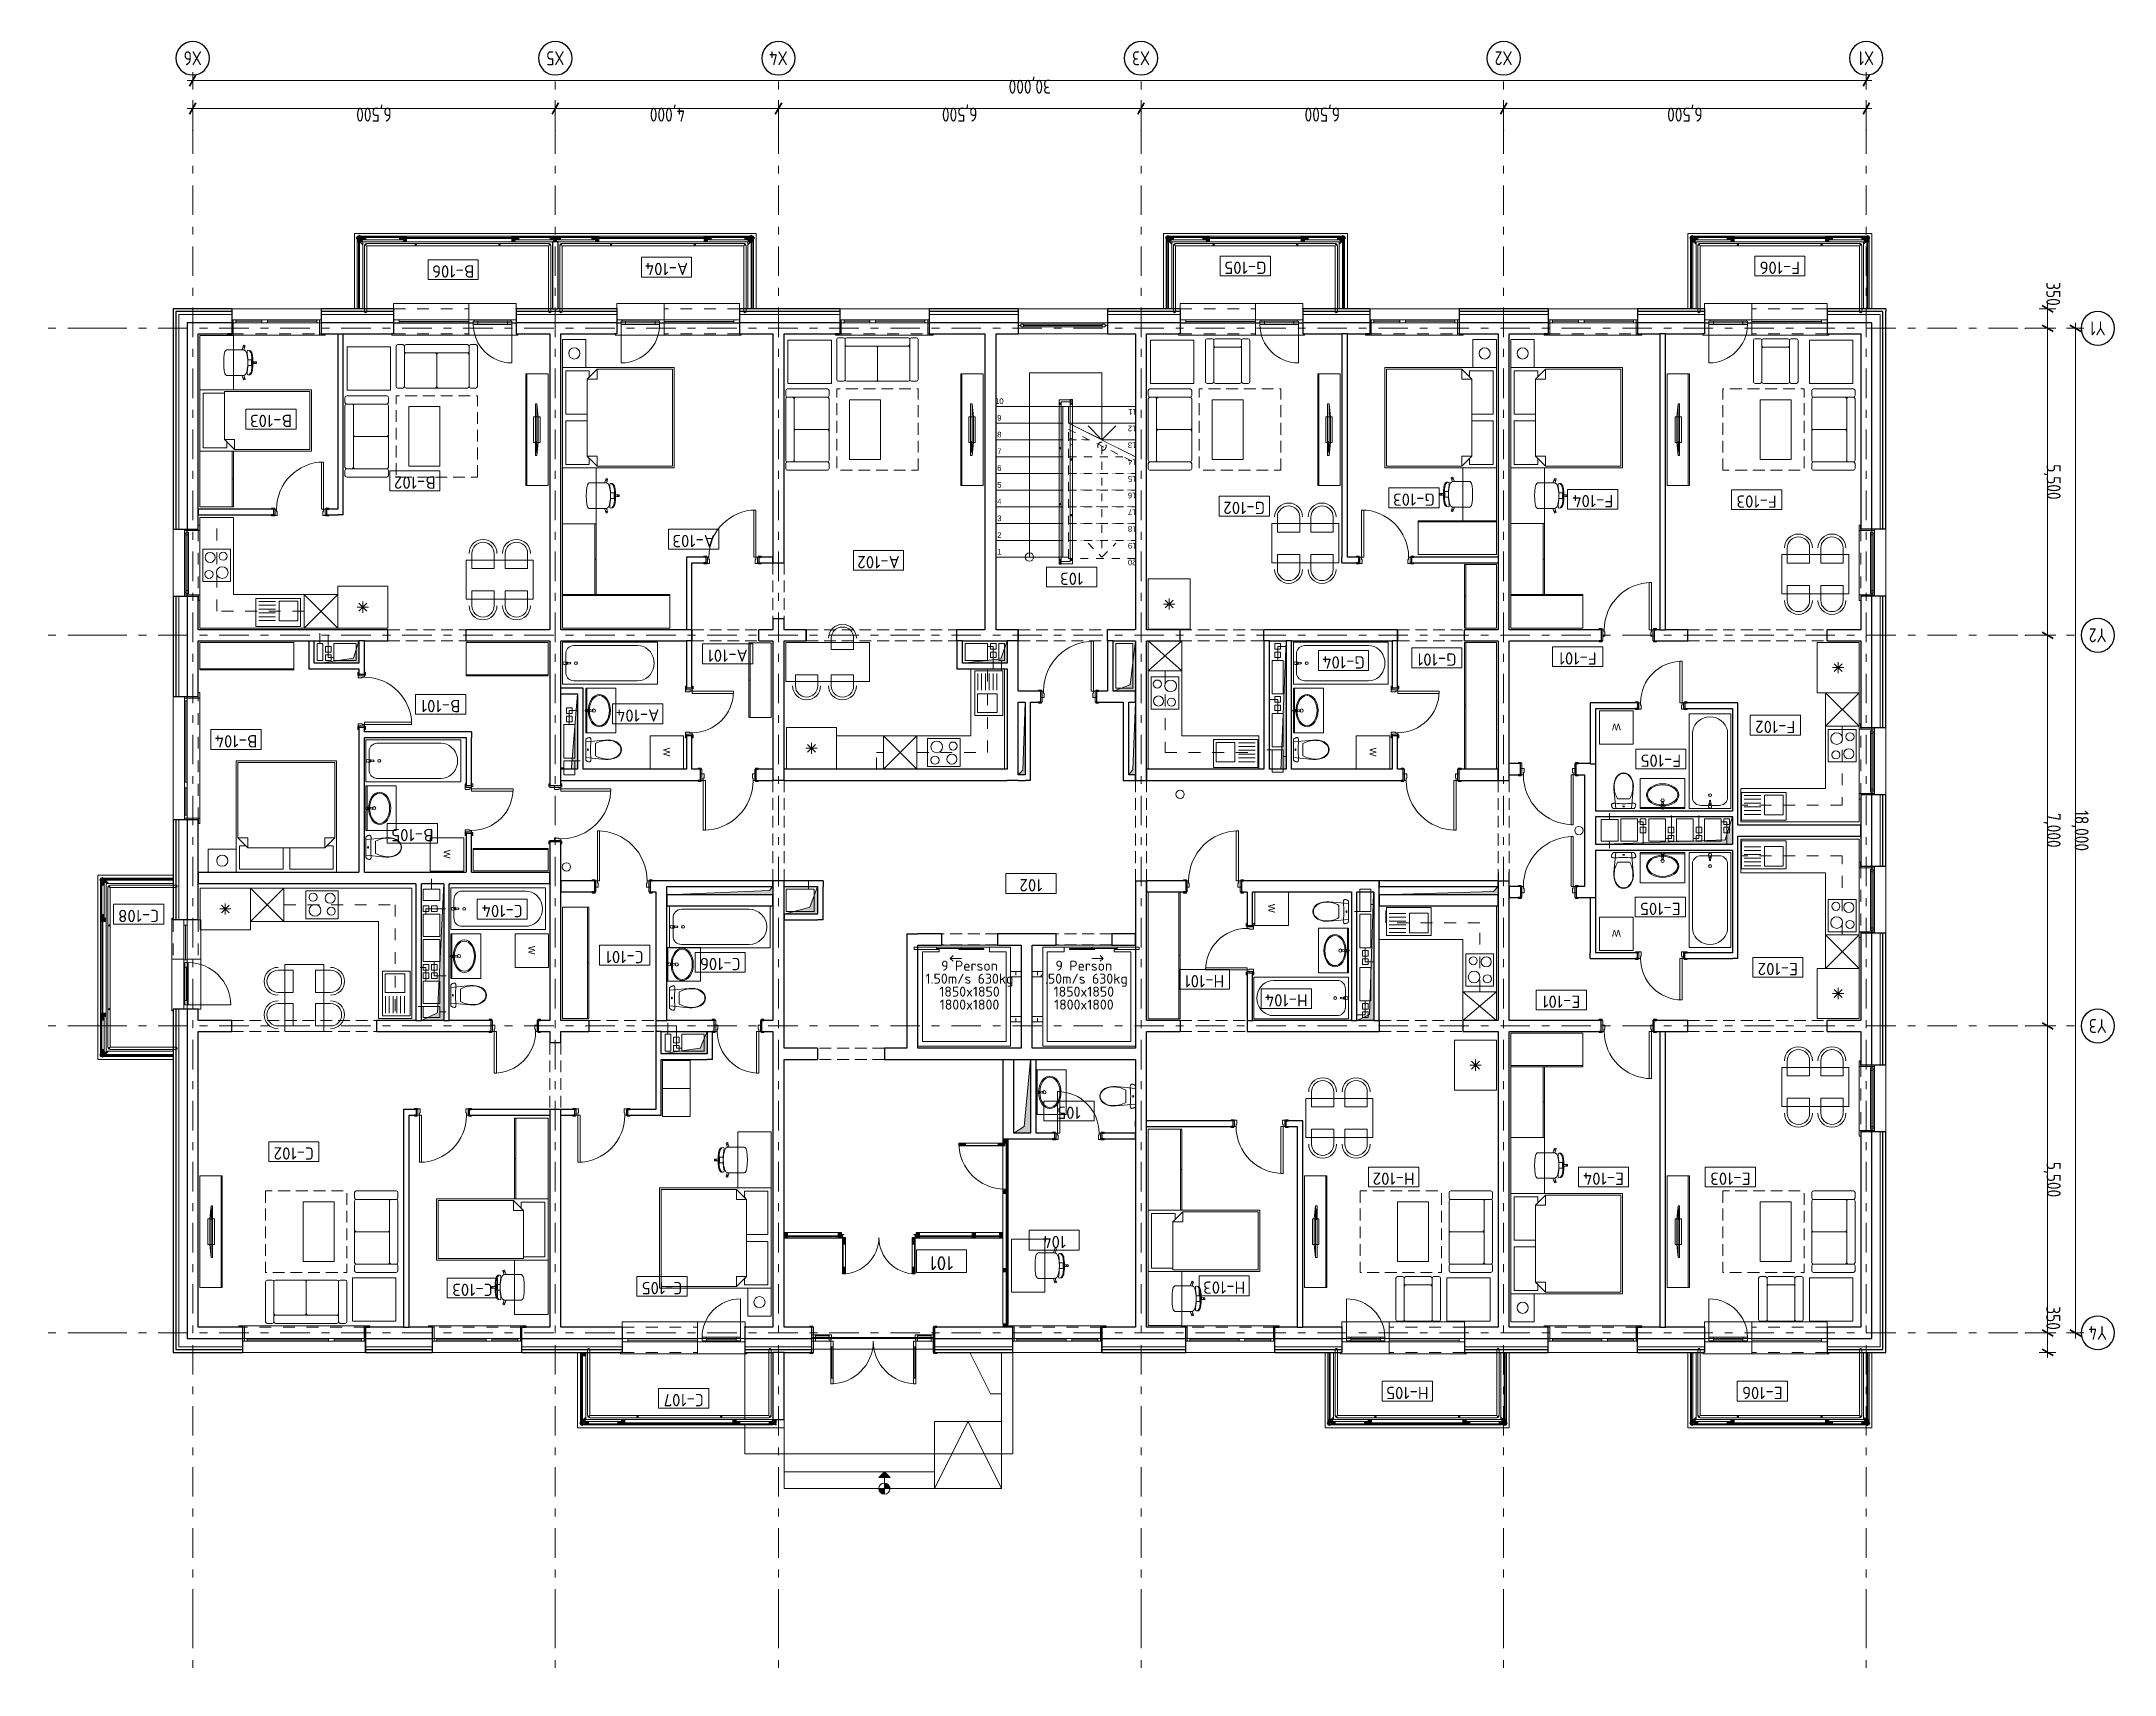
# Model space of a CAD drawing. Header units: millimetres. Extents: x 18162 to 7085488, y 72188 to 247925.
# Drawn here: x 336733 to 373895, y 72524 to 101785 of the extents above; entities that cross this region are included whole.
import ezdxf
from ezdxf.enums import TextEntityAlignment as Align

# ---------------------------------------------------------------- set-up
doc = ezdxf.new("R2010")
doc.units = ezdxf.units.MM
doc.header["$MEASUREMENT"] = 0
for name, pattern in [('Dashed', [423.333333, 211.666667, -211.666667]), ('Double Dashed', [1093.611073, 529.166651, -211.666656, 141.111112, -211.666656]), ('Hidden Line', [317.5, 211.666667, -105.833333]), ('Small Dashed', [282.222222, 141.111111, -141.111111]), ('Wipeout_Contour', [1000, 0, -1000])]:
    doc.linetypes.add(name, pattern=pattern)
for name, color, linetype in [('Archicad Doors', 7, 'Continuous'), ('Archicad Windows', 7, 'Continuous'), ('Archicad Zone Stamps', 7, 'Continuous'), ('Dimensioning - General', 7, 'Continuous'), ('Drawing & Figure', 7, 'Continuous'), ('Finish - Wall', 7, 'Continuous'), ('Interior - Equipment', 7, 'Continuous'), ('Interior - Furniture', 7, 'Continuous'), ('Interior - Stair & Railing', 7, 'Continuous'), ('Model Unit - Zone A', 7, 'Continuous'), ('Structural - Bearing', 7, 'Continuous'), ('Structural - Grid', 7, 'Continuous'), ('Structural - Stair & Railing', 7, 'Continuous')]:
    doc.layers.add(name, color=color, linetype=linetype)
doc.styles.add('GENERATED_STYLE_1', font='arial.ttf')
doc.styles.add('GENERATED_STYLE_2', font='')
doc.styles.add('GENERATED_STYLE_3', font='', dxfattribs={"width": 0.8})
doc.styles.get('GENERATED_STYLE_2').set_extended_font_data('ISOCPEUR MON')
doc.styles.get('GENERATED_STYLE_3').set_extended_font_data('ISOCPEUR MON')
doc.dimstyles.new('GENERATED_STYLE__2', dxfattribs={"dimtxt": 250, "dimasz": 152, "dimexe": 0.18, "dimexo": 0.0625, "dimgap": 0, "dimtad": 1, "dimdec": 0, "dimzin": 0, "dimdsep": 46, "dimtxsty": 'GENERATED_STYLE_3', "dimblk": 'ARROWHEAD_2', "dimblk1": 'ARROWHEAD_2', "dimblk2": 'ARROWHEAD_2', "dimcen": 0.09, "dimse1": 1, "dimse2": 1, "dimclrd": 13, "dimclre": 13, "dimclrt": 13, "dimadec": 0, "dimazin": 0, "dimtfac": 1, "dimtdec": 4, "dimtmove": 0, "dimatfit": 3, "dimfxl": 1, "dimtolj": 1, "dimtzin": 0, "dimarcsym": 0})

msp = doc.modelspace()

# ---------------------------------------------------------------- blocks, each defined once
blk = doc.blocks.new('Унтлагын өрөө_E-104_11_3', base_point=(364733, 81168))
at = {"layer": 'Archicad Zone Stamps', "color": 7, "linetype": 'Continuous', "lineweight": 5}
for p, q in [((365183, 81617), (364283, 81617)), ((364283, 81617), (364283, 81263)), ((365183, 81263), (365183, 81617)), ((364283, 81263), (365183, 81263))]:
    blk.add_line(p, q, dxfattribs=at)
at = {"layer": 'Archicad Zone Stamps', "color": 7, "lineweight": 5, "style": 'GENERATED_STYLE_2'}
for tag, p in [('DUMMY_861', (364360, 81298)), ('ROOM_NUMBER', (364733, 81298))]:
    blk.add_attdef(tag, text='', height=220, rotation=180, dxfattribs=at).set_placement(p, align=Align.TOP_CENTER)
blk = doc.blocks.new('Rectangular Door Opening 27[25]_3', base_point=(318570, 0))
at = {"layer": 'Archicad Doors', "color": 7, "linetype": 'Hidden Line', "lineweight": 13}
for p, q in [((366244, 84246), (368744, 84246)), ((366244, 84046), (366244, 84246)), ((366244, 84046), (368744, 84046)), ((368744, 84046), (368744, 84246))]:
    blk.add_line(p, q, dxfattribs=at)
blk = doc.blocks.new('Rectangular Door Opening 27[26]_3', base_point=(318570, 0))
at = {"layer": 'Archicad Doors', "color": 7, "linetype": 'Hidden Line', "lineweight": 13}
for p, q in [((357144, 84246), (358344, 84246)), ((357144, 84246), (357144, 84046)), ((357144, 84046), (358344, 84046)), ((358344, 84246), (358344, 84046))]:
    blk.add_line(p, q, dxfattribs=at)
blk = doc.blocks.new('Rectangular Door Opening 27[27]_3', base_point=(318570, 0))
at = {"layer": 'Archicad Doors', "color": 7, "linetype": 'Hidden Line', "lineweight": 13}
for p, q in [((360714, 84246), (362214, 84246)), ((360714, 84246), (360714, 84046)), ((360714, 84046), (362214, 84046)), ((362214, 84246), (362214, 84046))]:
    blk.add_line(p, q, dxfattribs=at)
blk = doc.blocks.new('Door 27[28]_3', base_point=(318570, 0))
at = {"layer": 'Archicad Doors', "color": 7, "linetype": 'Continuous', "lineweight": 13}
for p, q in [((364707, 84265), (364657, 84265)), ((364657, 84265), (364657, 84246)), ((364657, 84246), (364707, 84246)), ((364694, 84246), (364657, 84246)), ((364694, 84246), (364657, 84246)), ((364707, 84046), (364657, 84046)), ((364657, 84046), (364657, 84027)), ((364694, 84046), (364657, 84046)), ((364694, 84046), (364657, 84046)), ((364657, 84027), (364707, 84027)), ((364719, 84246), (364694, 84246)), ((364694, 84246), (364694, 84161)), ((364694, 84161), (364694, 84246)), ((364694, 84161), (364694, 84246)), ((364694, 84161), (364719, 84161)), ((364719, 84161), (364694, 84161)), ((364694, 84046), (364694, 84161)), ((364694, 84046), (364694, 84161)), ((364694, 84046), (364694, 84161)), ((364719, 84046), (364694, 84046)), ((364707, 84246), (364707, 84265)), ((364707, 84027), (364707, 84046)), ((364719, 84161), (364719, 84246)), ((364719, 84046), (364719, 84161)), ((364719, 84161), (364759, 84161)), ((364747, 84046), (364719, 84046)), ((364759, 84086), (364747, 84086)), ((364747, 84086), (364747, 84046)), ((364759, 84161), (364759, 84086)), ((365591, 84046), (365551, 84046)), ((365551, 84046), (365551, 83202)), ((365579, 84086), (365579, 84161)), ((365579, 84161), (365619, 84161)), ((365591, 84086), (365579, 84086)), ((365591, 84046), (365591, 84086)), ((365619, 84046), (365591, 84046)), ((365591, 83202), (365591, 84046)), ((365644, 84246), (365619, 84246)), ((365619, 84246), (365619, 84161)), ((365619, 84161), (365644, 84161)), ((365619, 84161), (365644, 84161)), ((365619, 84161), (365619, 84046)), ((365619, 84046), (365644, 84046)), ((365681, 84265), (365631, 84265)), ((365631, 84265), (365631, 84246)), ((365631, 84246), (365681, 84246)), ((365681, 84046), (365631, 84046)), ((365631, 84046), (365631, 84027)), ((365631, 84027), (365681, 84027)), ((365644, 84161), (365644, 84246)), ((365644, 84161), (365644, 84246)), ((365644, 84161), (365644, 84246)), ((365644, 84246), (365681, 84246)), ((365644, 84246), (365681, 84246)), ((365644, 84046), (365644, 84161)), ((365644, 84046), (365644, 84161)), ((365644, 84046), (365644, 84161)), ((365644, 84046), (365681, 84046)), ((365644, 84046), (365681, 84046)), ((365681, 84246), (365681, 84265)), ((365681, 84027), (365681, 84046)), ((365551, 83202), (365591, 83202))]:
    blk.add_line(p, q, dxfattribs=at)
blk.add_arc((365591, 84046), 844, 180, 270, dxfattribs=at)
blk = doc.blocks.new('Rectangular Door Opening 27[29]_3', base_point=(318570, 0))
at = {"layer": 'Archicad Doors', "color": 7, "linetype": 'Hidden Line', "lineweight": 13}
for p, q in [((346544, 84246), (347744, 84246)), ((346544, 84246), (346544, 84046)), ((346544, 84046), (347744, 84046)), ((347744, 84246), (347744, 84046))]:
    blk.add_line(p, q, dxfattribs=at)
blk = doc.blocks.new('Door 27[30]_3', base_point=(318570, 0))
at = {"layer": 'Archicad Doors', "color": 7, "linetype": 'Continuous', "lineweight": 13}
for p, q in [((344757, 84246), (344757, 84265)), ((344757, 84265), (344807, 84265)), ((344807, 84246), (344757, 84246)), ((344794, 84246), (344757, 84246)), ((344794, 84246), (344757, 84246)), ((344757, 84027), (344757, 84046)), ((344757, 84046), (344807, 84046)), ((344794, 84046), (344757, 84046)), ((344794, 84046), (344757, 84046)), ((344807, 84027), (344757, 84027)), ((344794, 84161), (344794, 84246)), ((344794, 84246), (344819, 84246)), ((344794, 84161), (344794, 84246)), ((344794, 84161), (344794, 84246)), ((344819, 84161), (344794, 84161)), ((344819, 84161), (344794, 84161)), ((344794, 84046), (344794, 84161)), ((344794, 84046), (344794, 84161)), ((344794, 84046), (344794, 84161)), ((344819, 84046), (344794, 84046)), ((344807, 84265), (344807, 84246)), ((344807, 84046), (344807, 84027)), ((344819, 84246), (344819, 84161)), ((344819, 84161), (344819, 84046)), ((344859, 84161), (344819, 84161)), ((344819, 84046), (344847, 84046)), ((344847, 84046), (344847, 84086)), ((344847, 84086), (344859, 84086)), ((344847, 83302), (344847, 84046)), ((344847, 84046), (344887, 84046)), ((344859, 84086), (344859, 84161)), ((344887, 84046), (344887, 83302)), ((345579, 84161), (345579, 84086)), ((345619, 84161), (345579, 84161)), ((345579, 84086), (345591, 84086)), ((345591, 84086), (345591, 84046)), ((345591, 84046), (345619, 84046)), ((345619, 84161), (345619, 84246)), ((345619, 84246), (345644, 84246)), ((345644, 84161), (345619, 84161)), ((345619, 84161), (345644, 84161)), ((345619, 84046), (345619, 84161)), ((345619, 84046), (345644, 84046)), ((345631, 84265), (345681, 84265)), ((345631, 84246), (345631, 84265)), ((345681, 84246), (345631, 84246)), ((345631, 84046), (345681, 84046)), ((345631, 84027), (345631, 84046)), ((345681, 84027), (345631, 84027)), ((345644, 84246), (345644, 84161)), ((345644, 84161), (345644, 84246)), ((345644, 84161), (345644, 84246)), ((345644, 84246), (345681, 84246)), ((345644, 84246), (345681, 84246)), ((345644, 84046), (345644, 84161)), ((345644, 84046), (345644, 84161)), ((345644, 84046), (345644, 84161)), ((345644, 84046), (345681, 84046)), ((345644, 84046), (345681, 84046)), ((345681, 84265), (345681, 84246)), ((345681, 84046), (345681, 84027)), ((344887, 83302), (344847, 83302))]:
    blk.add_line(p, q, dxfattribs=at)
blk.add_arc((344847, 84046), 744, 270, 0, dxfattribs=at)
blk = doc.blocks.new('Rectangular Door Opening 27[31]_3', base_point=(318570, 0))
at = {"layer": 'Archicad Doors', "color": 7, "linetype": 'Hidden Line', "lineweight": 13}
for p, q in [((340144, 84246), (342744, 84246)), ((340144, 84046), (340144, 84246)), ((340144, 84046), (342744, 84046)), ((342744, 84046), (342744, 84246))]:
    blk.add_line(p, q, dxfattribs=at)
blk = doc.blocks.new('Door 27[32]_3', base_point=(318570, 0))
at = {"layer": 'Archicad Doors', "color": 7, "linetype": 'Continuous', "lineweight": 13}
for p, q in [((348807, 84265), (348757, 84265)), ((348757, 84265), (348757, 84246)), ((348757, 84246), (348807, 84246)), ((348794, 84246), (348757, 84246)), ((348794, 84246), (348757, 84246)), ((348807, 84046), (348757, 84046)), ((348757, 84046), (348757, 84027)), ((348794, 84046), (348757, 84046)), ((348794, 84046), (348757, 84046)), ((348757, 84027), (348807, 84027)), ((348819, 84246), (348794, 84246)), ((348794, 84246), (348794, 84161)), ((348794, 84161), (348794, 84246)), ((348794, 84161), (348794, 84246)), ((348794, 84161), (348819, 84161)), ((348819, 84161), (348794, 84161)), ((348794, 84046), (348794, 84161)), ((348794, 84046), (348794, 84161)), ((348794, 84046), (348794, 84161)), ((348819, 84046), (348794, 84046)), ((348807, 84246), (348807, 84265)), ((348807, 84027), (348807, 84046)), ((348819, 84161), (348819, 84246)), ((348819, 84046), (348819, 84161)), ((348819, 84161), (348859, 84161)), ((348847, 84046), (348819, 84046)), ((348859, 84086), (348847, 84086)), ((348847, 84086), (348847, 84046)), ((348859, 84161), (348859, 84086)), ((349591, 84046), (349551, 84046)), ((349551, 84046), (349551, 83302)), ((349579, 84086), (349579, 84161)), ((349579, 84161), (349619, 84161)), ((349591, 84086), (349579, 84086)), ((349591, 84046), (349591, 84086)), ((349619, 84046), (349591, 84046)), ((349591, 83302), (349591, 84046)), ((349644, 84246), (349619, 84246)), ((349619, 84246), (349619, 84161)), ((349619, 84161), (349644, 84161)), ((349619, 84161), (349644, 84161)), ((349619, 84161), (349619, 84046)), ((349619, 84046), (349644, 84046)), ((349681, 84265), (349631, 84265)), ((349631, 84265), (349631, 84246)), ((349631, 84246), (349681, 84246)), ((349681, 84046), (349631, 84046)), ((349631, 84046), (349631, 84027)), ((349631, 84027), (349681, 84027)), ((349644, 84161), (349644, 84246)), ((349644, 84161), (349644, 84246)), ((349644, 84161), (349644, 84246)), ((349644, 84246), (349681, 84246)), ((349644, 84246), (349681, 84246)), ((349644, 84046), (349644, 84161)), ((349644, 84046), (349644, 84161)), ((349644, 84046), (349644, 84161)), ((349644, 84046), (349681, 84046)), ((349644, 84046), (349681, 84046)), ((349681, 84246), (349681, 84265)), ((349681, 84027), (349681, 84046)), ((349551, 83302), (349591, 83302))]:
    blk.add_line(p, q, dxfattribs=at)
blk.add_arc((349591, 84046), 744, 180, 270, dxfattribs=at)
blk = doc.blocks.new('Carpet 27[26]_3', base_point=(366870, 95561))
at = {"layer": 'Interior - Furniture', "color": 7, "linetype": 'Hidden Line', "lineweight": 5, "flags": 128}
blk.add_lwpolyline([(366870, 94103), (366870, 95561), (368329, 95561), (368329, 94103)], close=True, dxfattribs=at)
blk = doc.blocks.new('Carpet 27[27]_3', base_point=(358948, 95561))
at = {"layer": 'Interior - Furniture', "color": 7, "linetype": 'Hidden Line', "lineweight": 5, "flags": 128}
blk.add_lwpolyline([(358948, 94103), (358948, 95561), (357489, 95561), (357489, 94103)], close=True, dxfattribs=at)
blk = doc.blocks.new('Carpet 27[28]_3', base_point=(366870, 79730))
at = {"layer": 'Interior - Furniture', "color": 7, "linetype": 'Hidden Line', "lineweight": 5, "flags": 128}
blk.add_lwpolyline([(366870, 81189), (366870, 79730), (368329, 79730), (368329, 81189)], close=True, dxfattribs=at)
blk = doc.blocks.new('Carpet 27[29]_3', base_point=(360370, 79730))
at = {"layer": 'Interior - Furniture', "color": 7, "linetype": 'Hidden Line', "lineweight": 5, "flags": 128}
blk.add_lwpolyline([(360370, 81189), (360370, 79730), (361829, 79730), (361829, 81189)], close=True, dxfattribs=at)
blk = doc.blocks.new('Carpet 27[30]_3', base_point=(340750, 79730))
at = {"layer": 'Interior - Furniture', "color": 7, "linetype": 'Hidden Line', "lineweight": 5, "flags": 128}
blk.add_lwpolyline([(340750, 81189), (340750, 79730), (342209, 79730), (342209, 81189)], close=True, dxfattribs=at)
blk = doc.blocks.new('Carpet 27[31]_3', base_point=(344548, 95438))
at = {"layer": 'Interior - Furniture', "color": 7, "linetype": 'Hidden Line', "lineweight": 5, "flags": 128}
blk.add_lwpolyline([(344548, 93980), (344548, 95438), (343089, 95438), (343089, 93980)], close=True, dxfattribs=at)
blk = doc.blocks.new('Carpet 27[32]_3', base_point=(352448, 95561))
at = {"layer": 'Interior - Furniture', "color": 7, "linetype": 'Hidden Line', "lineweight": 5, "flags": 128}
blk.add_lwpolyline([(352448, 94103), (352448, 95561), (350989, 95561), (350989, 94103)], close=True, dxfattribs=at)
blk = doc.blocks.new('Straight Ramp 27[33]_3', base_point=(353344, 75856))
at = {"color": 7, "linetype": 'Continuous', "lineweight": 5}
for p, q in [((353944, 77056), (352744, 77056)), ((352744, 75856), (352744, 77056)), ((352744, 75856), (353344, 77056)), ((353944, 75856), (353344, 77056)), ((353944, 75856), (353944, 77056)), ((353944, 75856), (352744, 75856))]:
    blk.add_line(p, q, dxfattribs=at)
blk = doc.blocks.new('Зочны өрөө_E-103_12_3', base_point=(367251, 81802))
at = {"layer": 'Archicad Zone Stamps', "color": 7, "linetype": 'Continuous', "lineweight": 5}
for p, q in [((367458, 81617), (366558, 81617)), ((366558, 81617), (366558, 81263)), ((367458, 81263), (367458, 81617)), ((366558, 81263), (367458, 81263))]:
    blk.add_line(p, q, dxfattribs=at)
at = {"layer": 'Archicad Zone Stamps', "color": 7, "lineweight": 5, "style": 'GENERATED_STYLE_2'}
for tag, p in [('DUMMY_861', (366646, 81298)), ('ROOM_NUMBER', (367008, 81298))]:
    blk.add_attdef(tag, text='', height=220, rotation=180, dxfattribs=at).set_placement(p, align=Align.TOP_CENTER)
blk = doc.blocks.new('АЦӨ_E-105_13_3', base_point=(365752, 86276))
at = {"layer": 'Archicad Zone Stamps', "color": 7, "linetype": 'Continuous', "lineweight": 5}
for p, q in [((366202, 86453), (365302, 86453)), ((365302, 86453), (365302, 86098)), ((366202, 86098), (366202, 86453)), ((365302, 86098), (366202, 86098))]:
    blk.add_line(p, q, dxfattribs=at)
at = {"layer": 'Archicad Zone Stamps', "color": 7, "lineweight": 5, "style": 'GENERATED_STYLE_2'}
for tag, p in [('DUMMY_861', (365389, 86134)), ('ROOM_NUMBER', (365752, 86134))]:
    blk.add_attdef(tag, text='', height=220, rotation=180, dxfattribs=at).set_placement(p, align=Align.TOP_CENTER)
blk = doc.blocks.new('Гал тогооо_E-102_14_3', base_point=(367859, 85197))
at = {"layer": 'Archicad Zone Stamps', "color": 7, "linetype": 'Continuous', "lineweight": 5}
for p, q in [((368309, 85374), (367409, 85374)), ((367409, 85374), (367409, 85020)), ((368309, 85020), (368309, 85374)), ((367409, 85020), (368309, 85020))]:
    blk.add_line(p, q, dxfattribs=at)
at = {"layer": 'Archicad Zone Stamps', "color": 7, "lineweight": 5, "style": 'GENERATED_STYLE_2'}
for tag, p in [('DUMMY_861', (367497, 85055)), ('ROOM_NUMBER', (367859, 85055))]:
    blk.add_attdef(tag, text='', height=220, rotation=180, dxfattribs=at).set_placement(p, align=Align.TOP_CENTER)
blk = doc.blocks.new('Гал тогоо_F-102_15_3', base_point=(367814, 89975))
at = {"layer": 'Archicad Zone Stamps', "color": 7, "linetype": 'Continuous', "lineweight": 5}
for p, q in [((368264, 89713), (367364, 89713)), ((367364, 89713), (367364, 89358)), ((368264, 89358), (368264, 89713)), ((367364, 89358), (368264, 89358))]:
    blk.add_line(p, q, dxfattribs=at)
at = {"layer": 'Archicad Zone Stamps', "color": 7, "lineweight": 5, "style": 'GENERATED_STYLE_2'}
for tag, p in [('DUMMY_861', (367451, 89394)), ('ROOM_NUMBER', (367814, 89394))]:
    blk.add_attdef(tag, text='', height=220, rotation=180, dxfattribs=at).set_placement(p, align=Align.TOP_CENTER)
blk = doc.blocks.new('Зочны өрөө_F-103_16_3', base_point=(367478, 93882))
at = {"layer": 'Archicad Zone Stamps', "color": 7, "linetype": 'Continuous', "lineweight": 5}
for p, q in [((367928, 93751), (367028, 93751)), ((367028, 93751), (367028, 93396)), ((367928, 93396), (367928, 93751)), ((367028, 93396), (367928, 93396))]:
    blk.add_line(p, q, dxfattribs=at)
at = {"layer": 'Archicad Zone Stamps', "color": 7, "lineweight": 5, "style": 'GENERATED_STYLE_2'}
for tag, p in [('DUMMY_861', (367116, 93432)), ('ROOM_NUMBER', (367478, 93432))]:
    blk.add_attdef(tag, text='', height=220, rotation=180, dxfattribs=at).set_placement(p, align=Align.TOP_CENTER)
blk = doc.blocks.new('Унтлагын өрөө_F-104_17_3', base_point=(364541, 93882))
at = {"layer": 'Archicad Zone Stamps', "color": 7, "linetype": 'Continuous', "lineweight": 5}
for p, q in [((364991, 93760), (364091, 93760)), ((364091, 93760), (364091, 93405)), ((364991, 93405), (364991, 93760)), ((364091, 93405), (364991, 93405))]:
    blk.add_line(p, q, dxfattribs=at)
at = {"layer": 'Archicad Zone Stamps', "color": 7, "lineweight": 5, "style": 'GENERATED_STYLE_2'}
for tag, p in [('DUMMY_861', (364168, 93440)), ('ROOM_NUMBER', (364541, 93440))]:
    blk.add_attdef(tag, text='', height=220, rotation=180, dxfattribs=at).set_placement(p, align=Align.TOP_CENTER)
blk = doc.blocks.new('АЦӨ_F-105_18_3', base_point=(365761, 88931))
at = {"layer": 'Archicad Zone Stamps', "color": 7, "linetype": 'Continuous', "lineweight": 5}
for p, q in [((366211, 89108), (365311, 89108)), ((365311, 89108), (365311, 88753)), ((366211, 88753), (366211, 89108)), ((365311, 88753), (366211, 88753))]:
    blk.add_line(p, q, dxfattribs=at)
at = {"layer": 'Archicad Zone Stamps', "color": 7, "lineweight": 5, "style": 'GENERATED_STYLE_2'}
for tag, p in [('DUMMY_861', (365399, 88789)), ('ROOM_NUMBER', (365761, 88789))]:
    blk.add_attdef(tag, text='', height=220, rotation=180, dxfattribs=at).set_placement(p, align=Align.TOP_CENTER)
blk = doc.blocks.new('Унтлагын өрөө_G-103_19_3', base_point=(360939, 93748))
at = {"layer": 'Archicad Zone Stamps', "color": 7, "linetype": 'Continuous', "lineweight": 5}
for p, q in [((361786, 93785), (360886, 93785)), ((360886, 93785), (360886, 93430)), ((361786, 93430), (361786, 93785)), ((360886, 93430), (361786, 93430))]:
    blk.add_line(p, q, dxfattribs=at)
at = {"layer": 'Archicad Zone Stamps', "color": 7, "lineweight": 5, "style": 'GENERATED_STYLE_2'}
for tag, p in [('DUMMY_861', (360963, 93466)), ('ROOM_NUMBER', (361336, 93466))]:
    blk.add_attdef(tag, text='', height=220, rotation=180, dxfattribs=at).set_placement(p, align=Align.TOP_CENTER)
blk = doc.blocks.new('АЦӨ_G-104_20_3', base_point=(360047, 89854))
at = {"layer": 'Archicad Zone Stamps', "color": 7, "linetype": 'Continuous', "lineweight": 5}
for p, q in [((360524, 90870), (359624, 90870)), ((359624, 90870), (359624, 90515)), ((360524, 90515), (360524, 90870)), ((359624, 90515), (360524, 90515))]:
    blk.add_line(p, q, dxfattribs=at)
at = {"layer": 'Archicad Zone Stamps', "color": 7, "lineweight": 5, "style": 'GENERATED_STYLE_2'}
for tag, p in [('DUMMY_861', (359690, 90550)), ('ROOM_NUMBER', (360074, 90550))]:
    blk.add_attdef(tag, text='', height=220, rotation=180, dxfattribs=at).set_placement(p, align=Align.TOP_CENTER)
blk = doc.blocks.new('Үүдний хэсэг_B-101_21_3', base_point=(343846, 90013))
at = {"layer": 'Archicad Zone Stamps', "color": 7, "linetype": 'Continuous', "lineweight": 5}
for p, q in [((344339, 90087), (343439, 90087)), ((343439, 90087), (343439, 89732)), ((344339, 89732), (344339, 90087)), ((343439, 89732), (344339, 89732))]:
    blk.add_line(p, q, dxfattribs=at)
at = {"layer": 'Archicad Zone Stamps', "color": 7, "lineweight": 5, "style": 'GENERATED_STYLE_2'}
for tag, p in [('DUMMY_861', (343538, 89767)), ('ROOM_NUMBER', (343889, 89767))]:
    blk.add_attdef(tag, text='', height=220, rotation=180, dxfattribs=at).set_placement(p, align=Align.TOP_CENTER)
blk = doc.blocks.new('Зочны өрөө_ гал тогоо_B-102_22_3', base_point=(343427, 92662))
at = {"layer": 'Archicad Zone Stamps', "color": 7, "linetype": 'Continuous', "lineweight": 5}
for p, q in [((343877, 94091), (342977, 94091)), ((342977, 94091), (342977, 93736)), ((343877, 93736), (343877, 94091)), ((342977, 93736), (343877, 93736))]:
    blk.add_line(p, q, dxfattribs=at)
at = {"layer": 'Archicad Zone Stamps', "color": 7, "lineweight": 5, "style": 'GENERATED_STYLE_2'}
for tag, p in [('DUMMY_861', (343054, 93771)), ('ROOM_NUMBER', (343427, 93771))]:
    blk.add_attdef(tag, text='', height=220, rotation=180, dxfattribs=at).set_placement(p, align=Align.TOP_CENTER)
blk = doc.blocks.new('Хүүхдийн өрөө_B-103_23_3', base_point=(340847, 93913))
at = {"layer": 'Archicad Zone Stamps', "color": 7, "linetype": 'Continuous', "lineweight": 5}
for p, q in [((341297, 95196), (340397, 95196)), ((340397, 95196), (340397, 94841)), ((341297, 94841), (341297, 95196)), ((340397, 94841), (341297, 94841))]:
    blk.add_line(p, q, dxfattribs=at)
at = {"layer": 'Archicad Zone Stamps', "color": 7, "lineweight": 5, "style": 'GENERATED_STYLE_2'}
for tag, p in [('DUMMY_861', (340473, 94877)), ('ROOM_NUMBER', (340847, 94877))]:
    blk.add_attdef(tag, text='', height=220, rotation=180, dxfattribs=at).set_placement(p, align=Align.TOP_CENTER)
blk = doc.blocks.new('Унтлагын өрөө_B-104_24_3', base_point=(340937, 89836))
at = {"layer": 'Archicad Zone Stamps', "color": 7, "linetype": 'Continuous', "lineweight": 5}
for p, q in [((340671, 89456), (339771, 89456)), ((339771, 89456), (339771, 89101)), ((340671, 89101), (340671, 89456)), ((339771, 89101), (340671, 89101))]:
    blk.add_line(p, q, dxfattribs=at)
at = {"layer": 'Archicad Zone Stamps', "color": 7, "lineweight": 5, "style": 'GENERATED_STYLE_2'}
for tag, p in [('DUMMY_861', (339836, 89136)), ('ROOM_NUMBER', (340221, 89136))]:
    blk.add_attdef(tag, text='', height=220, rotation=180, dxfattribs=at).set_placement(p, align=Align.TOP_CENTER)
blk = doc.blocks.new('АЦӨ_B-105_25_3', base_point=(343429, 87902))
at = {"layer": 'Archicad Zone Stamps', "color": 7, "linetype": 'Continuous', "lineweight": 5}
for p, q in [((343831, 87774), (342931, 87774)), ((342931, 87774), (342931, 87419)), ((343831, 87419), (343831, 87774)), ((342931, 87419), (343831, 87419))]:
    blk.add_line(p, q, dxfattribs=at)
at = {"layer": 'Archicad Zone Stamps', "color": 7, "lineweight": 5, "style": 'GENERATED_STYLE_2'}
for tag, p in [('DUMMY_861', (343008, 87455)), ('ROOM_NUMBER', (343381, 87455))]:
    blk.add_attdef(tag, text='', height=220, rotation=180, dxfattribs=at).set_placement(p, align=Align.TOP_CENTER)
blk = doc.blocks.new('Зочны өрөө_ гал тогоо_C-102_26_3', base_point=(341256, 81892))
at = {"layer": 'Archicad Zone Stamps', "color": 7, "linetype": 'Continuous', "lineweight": 5}
for p, q in [((341706, 82070), (340806, 82070)), ((340806, 82070), (340806, 81715)), ((341706, 81715), (341706, 82070)), ((340806, 81715), (341706, 81715))]:
    blk.add_line(p, q, dxfattribs=at)
at = {"layer": 'Archicad Zone Stamps', "color": 7, "lineweight": 5, "style": 'GENERATED_STYLE_2'}
for tag, p in [('DUMMY_861', (340894, 81750)), ('ROOM_NUMBER', (341256, 81750))]:
    blk.add_attdef(tag, text='', height=220, rotation=180, dxfattribs=at).set_placement(p, align=Align.TOP_CENTER)
blk = doc.blocks.new('Унтлагын өрөө_C-103_27_3', base_point=(344457, 80483))
at = {"layer": 'Archicad Zone Stamps', "color": 7, "linetype": 'Continuous', "lineweight": 5}
for p, q in [((344907, 79626), (344007, 79626)), ((344007, 79626), (344007, 79271)), ((344907, 79271), (344907, 79626)), ((344007, 79271), (344907, 79271))]:
    blk.add_line(p, q, dxfattribs=at)
at = {"layer": 'Archicad Zone Stamps', "color": 7, "lineweight": 5, "style": 'GENERATED_STYLE_2'}
for tag, p in [('DUMMY_861', (344095, 79307)), ('ROOM_NUMBER', (344457, 79307))]:
    blk.add_attdef(tag, text='', height=220, rotation=180, dxfattribs=at).set_placement(p, align=Align.TOP_CENTER)
blk = doc.blocks.new('АЦӨ_C-104_28_3', base_point=(345273, 84758))
at = {"layer": 'Archicad Zone Stamps', "color": 7, "linetype": 'Continuous', "lineweight": 5}
for p, q in [((345441, 86414), (344541, 86414)), ((344541, 86414), (344541, 86060)), ((345441, 86060), (345441, 86414)), ((344541, 86060), (345441, 86060))]:
    blk.add_line(p, q, dxfattribs=at)
at = {"layer": 'Archicad Zone Stamps', "color": 7, "lineweight": 5, "style": 'GENERATED_STYLE_2'}
for tag, p in [('DUMMY_861', (344618, 86095)), ('ROOM_NUMBER', (344991, 86095))]:
    blk.add_attdef(tag, text='', height=220, rotation=180, dxfattribs=at).set_placement(p, align=Align.TOP_CENTER)
blk = doc.blocks.new('Үүдний хэсэг_C-101_29_3', base_point=(346894, 84471))
at = {"layer": 'Archicad Zone Stamps', "color": 7, "linetype": 'Continuous', "lineweight": 5}
for p, q in [((347637, 85591), (346737, 85591)), ((346737, 85591), (346737, 85236)), ((347637, 85236), (347637, 85591)), ((346737, 85236), (347637, 85236))]:
    blk.add_line(p, q, dxfattribs=at)
at = {"layer": 'Archicad Zone Stamps', "color": 7, "lineweight": 5, "style": 'GENERATED_STYLE_2'}
for tag, p in [('DUMMY_861', (346847, 85271)), ('ROOM_NUMBER', (347187, 85271))]:
    blk.add_attdef(tag, text='', height=220, rotation=180, dxfattribs=at).set_placement(p, align=Align.TOP_CENTER)
blk = doc.blocks.new('Унтлагын өрөө_C-105_30_3', base_point=(347856, 80490))
at = {"layer": 'Archicad Zone Stamps', "color": 7, "linetype": 'Continuous', "lineweight": 5}
for p, q in [((348306, 79657), (347406, 79657)), ((347406, 79657), (347406, 79302)), ((348306, 79302), (348306, 79657)), ((347406, 79302), (348306, 79302))]:
    blk.add_line(p, q, dxfattribs=at)
at = {"layer": 'Archicad Zone Stamps', "color": 7, "lineweight": 5, "style": 'GENERATED_STYLE_2'}
for tag, p in [('DUMMY_861', (347494, 79338)), ('ROOM_NUMBER', (347856, 79338))]:
    blk.add_attdef(tag, text='', height=220, rotation=180, dxfattribs=at).set_placement(p, align=Align.TOP_CENTER)
blk = doc.blocks.new('Үүдний өрөө_H-101_31_3', base_point=(357579, 84980))
at = {"layer": 'Archicad Zone Stamps', "color": 7, "linetype": 'Continuous', "lineweight": 5}
for p, q in [((358029, 85157), (357129, 85157)), ((357129, 85157), (357129, 84802)), ((358029, 84802), (358029, 85157)), ((357129, 84802), (358029, 84802))]:
    blk.add_line(p, q, dxfattribs=at)
at = {"layer": 'Archicad Zone Stamps', "color": 7, "lineweight": 5, "style": 'GENERATED_STYLE_2'}
for tag, p in [('DUMMY_861', (357227, 84838)), ('ROOM_NUMBER', (357579, 84838))]:
    blk.add_attdef(tag, text='', height=220, rotation=180, dxfattribs=at).set_placement(p, align=Align.TOP_CENTER)
blk = doc.blocks.new('АЦӨ_H-104_32_3', base_point=(359137, 85443))
at = {"layer": 'Archicad Zone Stamps', "color": 7, "linetype": 'Continuous', "lineweight": 5}
for p, q in [((359498, 84813), (358598, 84813)), ((358598, 84813), (358598, 84458)), ((359498, 84458), (359498, 84813)), ((358598, 84458), (359498, 84458))]:
    blk.add_line(p, q, dxfattribs=at)
at = {"layer": 'Archicad Zone Stamps', "color": 7, "lineweight": 5, "style": 'GENERATED_STYLE_2'}
for tag, p in [('DUMMY_861', (358664, 84494)), ('ROOM_NUMBER', (359048, 84494))]:
    blk.add_attdef(tag, text='', height=220, rotation=180, dxfattribs=at).set_placement(p, align=Align.TOP_CENTER)
blk = doc.blocks.new('Зочны өрөө_ гал тогоо_H-102_33_3', base_point=(360973, 81440))
at = {"layer": 'Archicad Zone Stamps', "color": 7, "linetype": 'Continuous', "lineweight": 5}
for p, q in [((361423, 81617), (360523, 81617)), ((360523, 81617), (360523, 81263)), ((361423, 81263), (361423, 81617)), ((360523, 81263), (361423, 81263))]:
    blk.add_line(p, q, dxfattribs=at)
at = {"layer": 'Archicad Zone Stamps', "color": 7, "lineweight": 5, "style": 'GENERATED_STYLE_2'}
for tag, p in [('DUMMY_861', (360600, 81298)), ('ROOM_NUMBER', (360973, 81298))]:
    blk.add_attdef(tag, text='', height=220, rotation=180, dxfattribs=at).set_placement(p, align=Align.TOP_CENTER)
blk = doc.blocks.new('Унтлагын өрөө_H-103_34_3', base_point=(357933, 81440))
at = {"layer": 'Archicad Zone Stamps', "color": 7, "linetype": 'Continuous', "lineweight": 5}
for p, q in [((358383, 79667), (357483, 79667)), ((357483, 79667), (357483, 79312)), ((358383, 79312), (358383, 79667)), ((357483, 79312), (358383, 79312))]:
    blk.add_line(p, q, dxfattribs=at)
at = {"layer": 'Archicad Zone Stamps', "color": 7, "lineweight": 5, "style": 'GENERATED_STYLE_2'}
for tag, p in [('DUMMY_861', (357560, 79348)), ('ROOM_NUMBER', (357933, 79348))]:
    blk.add_attdef(tag, text='', height=220, rotation=180, dxfattribs=at).set_placement(p, align=Align.TOP_CENTER)
blk = doc.blocks.new('АЦӨ_C-106_35_3', base_point=(348894, 85271))
at = {"layer": 'Archicad Zone Stamps', "color": 7, "linetype": 'Continuous', "lineweight": 5}
for p, q in [((349350, 85464), (348450, 85464)), ((348450, 85464), (348450, 85110)), ((348450, 85110), (349350, 85110)), ((349350, 85110), (349350, 85464))]:
    blk.add_line(p, q, dxfattribs=at)
at = {"layer": 'Archicad Zone Stamps', "color": 7, "lineweight": 5, "style": 'GENERATED_STYLE_2'}
for tag, p in [('DUMMY_861', (348538, 85145)), ('ROOM_NUMBER', (348900, 85145))]:
    blk.add_attdef(tag, text='', height=220, rotation=180, dxfattribs=at).set_placement(p, align=Align.TOP_CENTER)
blk = doc.blocks.new('Үүдний хэсэг_G-101_36_3', base_point=(361746, 90742))
at = {"layer": 'Archicad Zone Stamps', "color": 7, "linetype": 'Continuous', "lineweight": 5}
for p, q in [((362196, 90920), (361296, 90920)), ((361296, 90920), (361296, 90565)), ((362196, 90565), (362196, 90920)), ((361296, 90565), (362196, 90565))]:
    blk.add_line(p, q, dxfattribs=at)
at = {"layer": 'Archicad Zone Stamps', "color": 7, "lineweight": 5, "style": 'GENERATED_STYLE_2'}
for tag, p in [('DUMMY_861', (361395, 90600)), ('ROOM_NUMBER', (361746, 90600))]:
    blk.add_attdef(tag, text='', height=220, rotation=180, dxfattribs=at).set_placement(p, align=Align.TOP_CENTER)
blk = doc.blocks.new('Үүдний хэсэг_E-101_37_3', base_point=(363747, 85197))
at = {"layer": 'Archicad Zone Stamps', "color": 7, "linetype": 'Continuous', "lineweight": 5}
for p, q in [((364426, 84789), (363526, 84789)), ((363526, 84789), (363526, 84435)), ((364426, 84435), (364426, 84789)), ((363526, 84435), (364426, 84435))]:
    blk.add_line(p, q, dxfattribs=at)
at = {"layer": 'Archicad Zone Stamps', "color": 7, "lineweight": 5, "style": 'GENERATED_STYLE_2'}
for tag, p in [('DUMMY_861', (363636, 84470)), ('ROOM_NUMBER', (363976, 84470))]:
    blk.add_attdef(tag, text='', height=220, rotation=180, dxfattribs=at).set_placement(p, align=Align.TOP_CENTER)
blk = doc.blocks.new('Үүдний хэсэг_F-101_38_3', base_point=(363769, 89878))
at = {"layer": 'Archicad Zone Stamps', "color": 7, "linetype": 'Continuous', "lineweight": 5}
for p, q in [((364722, 90939), (363822, 90939)), ((363822, 90939), (363822, 90584)), ((364722, 90584), (364722, 90939)), ((363822, 90584), (364722, 90584))]:
    blk.add_line(p, q, dxfattribs=at)
at = {"layer": 'Archicad Zone Stamps', "color": 7, "lineweight": 5, "style": 'GENERATED_STYLE_2'}
for tag, p in [('DUMMY_861', (363931, 90620)), ('ROOM_NUMBER', (364272, 90620))]:
    blk.add_attdef(tag, text='', height=220, rotation=180, dxfattribs=at).set_placement(p, align=Align.TOP_CENTER)
blk = doc.blocks.new('Тагт - 50%_F-106_39_3', base_point=(367894, 97763))
at = {"layer": 'Archicad Zone Stamps', "color": 7, "linetype": 'Continuous', "lineweight": 5}
for p, q in [((368344, 97940), (367444, 97940)), ((367444, 97940), (367444, 97585)), ((368344, 97585), (368344, 97940)), ((367444, 97585), (368344, 97585))]:
    blk.add_line(p, q, dxfattribs=at)
at = {"layer": 'Archicad Zone Stamps', "color": 7, "lineweight": 5, "style": 'GENERATED_STYLE_2'}
for tag, p in [('DUMMY_861', (367532, 97621)), ('ROOM_NUMBER', (367894, 97621))]:
    blk.add_attdef(tag, text='', height=220, rotation=180, dxfattribs=at).set_placement(p, align=Align.TOP_CENTER)
blk = doc.blocks.new('Тагт - 50%_G-105_40_3', base_point=(358315, 97763))
at = {"layer": 'Archicad Zone Stamps', "color": 7, "linetype": 'Continuous', "lineweight": 5}
for p, q in [((358765, 97940), (357865, 97940)), ((357865, 97940), (357865, 97585)), ((358765, 97585), (358765, 97940)), ((357865, 97585), (358765, 97585))]:
    blk.add_line(p, q, dxfattribs=at)
at = {"layer": 'Archicad Zone Stamps', "color": 7, "lineweight": 5, "style": 'GENERATED_STYLE_2'}
for tag, p in [('DUMMY_861', (357942, 97621)), ('ROOM_NUMBER', (358315, 97621))]:
    blk.add_attdef(tag, text='', height=220, rotation=180, dxfattribs=at).set_placement(p, align=Align.TOP_CENTER)
blk = doc.blocks.new('Тагт - 50%_A-104_41_3', base_point=(347937, 97741))
at = {"layer": 'Archicad Zone Stamps', "color": 7, "linetype": 'Continuous', "lineweight": 5}
for p, q in [((348387, 97919), (347487, 97919)), ((347487, 97919), (347487, 97564)), ((348387, 97564), (348387, 97919)), ((347487, 97564), (348387, 97564))]:
    blk.add_line(p, q, dxfattribs=at)
at = {"layer": 'Archicad Zone Stamps', "color": 7, "lineweight": 5, "style": 'GENERATED_STYLE_2'}
for tag, p in [('DUMMY_861', (347542, 97599)), ('ROOM_NUMBER', (347937, 97599))]:
    blk.add_attdef(tag, text='', height=220, rotation=180, dxfattribs=at).set_placement(p, align=Align.TOP_CENTER)
blk = doc.blocks.new('Тагт - 50%_B-106_42_3', base_point=(344113, 97696))
at = {"layer": 'Archicad Zone Stamps', "color": 7, "linetype": 'Continuous', "lineweight": 5}
for p, q in [((344563, 97874), (343663, 97874)), ((343663, 97874), (343663, 97519)), ((344563, 97519), (344563, 97874)), ((343663, 97519), (344563, 97519))]:
    blk.add_line(p, q, dxfattribs=at)
at = {"layer": 'Archicad Zone Stamps', "color": 7, "lineweight": 5, "style": 'GENERATED_STYLE_2'}
for tag, p in [('DUMMY_861', (343740, 97554)), ('ROOM_NUMBER', (344113, 97554))]:
    blk.add_attdef(tag, text='', height=220, rotation=180, dxfattribs=at).set_placement(p, align=Align.TOP_CENTER)
blk = doc.blocks.new('Тагт - 50%_E-106_43_3', base_point=(367581, 77602))
at = {"layer": 'Archicad Zone Stamps', "color": 7, "linetype": 'Continuous', "lineweight": 5}
for p, q in [((368031, 77780), (367131, 77780)), ((367131, 77780), (367131, 77425)), ((368031, 77425), (368031, 77780)), ((367131, 77425), (368031, 77425))]:
    blk.add_line(p, q, dxfattribs=at)
at = {"layer": 'Archicad Zone Stamps', "color": 7, "lineweight": 5, "style": 'GENERATED_STYLE_2'}
for tag, p in [('DUMMY_861', (367219, 77460)), ('ROOM_NUMBER', (367581, 77460))]:
    blk.add_attdef(tag, text='', height=220, rotation=180, dxfattribs=at).set_placement(p, align=Align.TOP_CENTER)
blk = doc.blocks.new('Тагт - 50%_H-105_44_3', base_point=(361217, 77602))
at = {"layer": 'Archicad Zone Stamps', "color": 7, "linetype": 'Continuous', "lineweight": 5}
for p, q in [((361667, 77780), (360767, 77780)), ((360767, 77780), (360767, 77425)), ((361667, 77425), (361667, 77780)), ((360767, 77425), (361667, 77425))]:
    blk.add_line(p, q, dxfattribs=at)
at = {"layer": 'Archicad Zone Stamps', "color": 7, "lineweight": 5, "style": 'GENERATED_STYLE_2'}
for tag, p in [('DUMMY_861', (360843, 77460)), ('ROOM_NUMBER', (361217, 77460))]:
    blk.add_attdef(tag, text='', height=220, rotation=180, dxfattribs=at).set_placement(p, align=Align.TOP_CENTER)
blk = doc.blocks.new('Тагт - 50%_C-108_45_3', base_point=(338474, 86149))
at = {"layer": 'Archicad Zone Stamps', "color": 7, "linetype": 'Continuous', "lineweight": 5}
for p, q in [((338924, 86326), (338024, 86326)), ((338024, 86326), (338024, 85971)), ((338924, 85971), (338924, 86326)), ((338024, 85971), (338924, 85971))]:
    blk.add_line(p, q, dxfattribs=at)
at = {"layer": 'Archicad Zone Stamps', "color": 7, "lineweight": 5, "style": 'GENERATED_STYLE_2'}
for tag, p in [('DUMMY_861', (338111, 86007)), ('ROOM_NUMBER', (338474, 86007))]:
    blk.add_attdef(tag, text='', height=220, rotation=180, dxfattribs=at).set_placement(p, align=Align.TOP_CENTER)
blk = doc.blocks.new('Зочны өрөө_ гал тогоо_G-102_46_3', base_point=(358294, 92646))
at = {"layer": 'Archicad Zone Stamps', "color": 7, "linetype": 'Continuous', "lineweight": 5}
for p, q in [((358744, 93637), (357844, 93637)), ((357844, 93637), (357844, 93282)), ((357844, 93282), (358744, 93282)), ((358744, 93282), (358744, 93637))]:
    blk.add_line(p, q, dxfattribs=at)
at = {"layer": 'Archicad Zone Stamps', "color": 7, "lineweight": 5, "style": 'GENERATED_STYLE_2'}
for tag, p in [('DUMMY_861', (357921, 93318)), ('ROOM_NUMBER', (358294, 93318))]:
    blk.add_attdef(tag, text='', height=220, rotation=180, dxfattribs=at).set_placement(p, align=Align.TOP_CENTER)
blk = doc.blocks.new('Харуулын өрөө_104_47_3', base_point=(354986, 80372))
at = {"layer": 'Archicad Zone Stamps', "color": 7, "linetype": 'Continuous', "lineweight": 5}
for p, q in [((355337, 80484), (354437, 80484)), ((354437, 80484), (354437, 80129)), ((355337, 80129), (355337, 80484)), ((354437, 80129), (355337, 80129))]:
    blk.add_line(p, q, dxfattribs=at)
at = {"layer": 'Archicad Zone Stamps', "color": 7, "lineweight": 5, "style": 'GENERATED_STYLE_2'}
for tag, p in [('ROOM_NUMBER', (354887, 80165)), ('DUMMY_861', (354667, 80165))]:
    blk.add_attdef(tag, text='', height=220, rotation=180, dxfattribs=at).set_placement(p, align=Align.TOP_CENTER)
blk = doc.blocks.new('АЦӨ_105_48_3', base_point=(355261, 82779))
at = {"layer": 'Archicad Zone Stamps', "color": 7, "linetype": 'Continuous', "lineweight": 5}
for p, q in [((355601, 82800), (354701, 82800)), ((354701, 82800), (354701, 82446)), ((355601, 82446), (355601, 82800)), ((354701, 82446), (355601, 82446))]:
    blk.add_line(p, q, dxfattribs=at)
at = {"layer": 'Archicad Zone Stamps', "color": 7, "lineweight": 5, "style": 'GENERATED_STYLE_2'}
for tag, p in [('ROOM_NUMBER', (355151, 82481)), ('DUMMY_861', (354942, 82481))]:
    blk.add_attdef(tag, text='', height=220, rotation=180, dxfattribs=at).set_placement(p, align=Align.TOP_CENTER)
blk = doc.blocks.new('Корридор_102_49_3', base_point=(354314, 87412))
at = {"layer": 'Archicad Zone Stamps', "color": 7, "linetype": 'Continuous', "lineweight": 5}
for p, q in [((354921, 86876), (354021, 86876)), ((354021, 86876), (354021, 86521)), ((354921, 86521), (354921, 86876)), ((354021, 86521), (354921, 86521))]:
    blk.add_line(p, q, dxfattribs=at)
at = {"layer": 'Archicad Zone Stamps', "color": 7, "lineweight": 5, "style": 'GENERATED_STYLE_2'}
for tag, p in [('ROOM_NUMBER', (354471, 86557)), ('DUMMY_861', (354262, 86557))]:
    blk.add_attdef(tag, text='', height=220, rotation=180, dxfattribs=at).set_placement(p, align=Align.TOP_CENTER)
blk = doc.blocks.new('Гонх_101_50_3', base_point=(353001, 79394))
at = {"layer": 'Archicad Zone Stamps', "color": 7, "linetype": 'Continuous', "lineweight": 5}
for p, q in [((353316, 80132), (352416, 80132)), ((352416, 80132), (352416, 79728)), ((353316, 79728), (353316, 80132)), ((352416, 79728), (353316, 79728))]:
    blk.add_line(p, q, dxfattribs=at)
at = {"layer": 'Archicad Zone Stamps', "color": 7, "lineweight": 5, "style": 'GENERATED_STYLE_2'}
for tag, p in [('ROOM_NUMBER', (352866, 79769)), ('DUMMY_861', (352654, 79769))]:
    blk.add_attdef(tag, text='', height=250, rotation=180, dxfattribs=at).set_placement(p, align=Align.TOP_CENTER)
blk = doc.blocks.new('Үүдний хэсэг_A-101_51_3', base_point=(349157, 89863))
at = {"layer": 'Archicad Zone Stamps', "color": 7, "linetype": 'Continuous', "lineweight": 5}
for p, q in [((349483, 90989), (348583, 90989)), ((348583, 90989), (348583, 90635)), ((349483, 90635), (349483, 90989)), ((348583, 90635), (349483, 90635))]:
    blk.add_line(p, q, dxfattribs=at)
at = {"layer": 'Archicad Zone Stamps', "color": 7, "lineweight": 5, "style": 'GENERATED_STYLE_2'}
for tag, p in [('DUMMY_861', (348671, 90670)), ('ROOM_NUMBER', (349033, 90670))]:
    blk.add_attdef(tag, text='', height=220, rotation=180, dxfattribs=at).set_placement(p, align=Align.TOP_CENTER)
blk = doc.blocks.new('Зочны өрөө_ гал тогоо_A-102_52_3', base_point=(351739, 91612))
at = {"layer": 'Archicad Zone Stamps', "color": 7, "linetype": 'Continuous', "lineweight": 5}
for p, q in [((352189, 92665), (351289, 92665)), ((351289, 92665), (351289, 92310)), ((352189, 92310), (352189, 92665)), ((351289, 92310), (352189, 92310))]:
    blk.add_line(p, q, dxfattribs=at)
at = {"layer": 'Archicad Zone Stamps', "color": 7, "lineweight": 5, "style": 'GENERATED_STYLE_2'}
for tag, p in [('DUMMY_861', (351354, 92345)), ('ROOM_NUMBER', (351739, 92345))]:
    blk.add_attdef(tag, text='', height=220, rotation=180, dxfattribs=at).set_placement(p, align=Align.TOP_CENTER)
blk = doc.blocks.new('Унтлагын өрөө_A-103_53_3', base_point=(349167, 93615))
at = {"layer": 'Archicad Zone Stamps', "color": 7, "linetype": 'Continuous', "lineweight": 5}
for p, q in [((348874, 93045), (347974, 93045)), ((347974, 93045), (347974, 92690)), ((348874, 92690), (348874, 93045)), ((347974, 92690), (348874, 92690))]:
    blk.add_line(p, q, dxfattribs=at)
at = {"layer": 'Archicad Zone Stamps', "color": 7, "lineweight": 5, "style": 'GENERATED_STYLE_2'}
for tag, p in [('DUMMY_861', (348040, 92725)), ('ROOM_NUMBER', (348424, 92725))]:
    blk.add_attdef(tag, text='', height=220, rotation=180, dxfattribs=at).set_placement(p, align=Align.TOP_CENTER)
blk = doc.blocks.new('АЦӨ_A-104_54_3', base_point=(347809, 89739))
at = {"layer": 'Archicad Zone Stamps', "color": 7, "linetype": 'Continuous', "lineweight": 5}
for p, q in [((347870, 89916), (346970, 89916)), ((346970, 89916), (346970, 89561)), ((346970, 89561), (347870, 89561)), ((347870, 89561), (347870, 89916))]:
    blk.add_line(p, q, dxfattribs=at)
at = {"layer": 'Archicad Zone Stamps', "color": 7, "lineweight": 5, "style": 'GENERATED_STYLE_2'}
for tag, p in [('DUMMY_861', (347025, 89597)), ('ROOM_NUMBER', (347420, 89597))]:
    blk.add_attdef(tag, text='', height=220, rotation=180, dxfattribs=at).set_placement(p, align=Align.TOP_CENTER)
blk = doc.blocks.new('Тагт - 50%_C-107_55_3', base_point=(348244, 77473))
at = {"layer": 'Archicad Zone Stamps', "color": 7, "linetype": 'Continuous', "lineweight": 5}
for p, q in [((348694, 77651), (347794, 77651)), ((347794, 77651), (347794, 77296)), ((348694, 77296), (348694, 77651)), ((347794, 77296), (348694, 77296))]:
    blk.add_line(p, q, dxfattribs=at)
at = {"layer": 'Archicad Zone Stamps', "color": 7, "lineweight": 5, "style": 'GENERATED_STYLE_2'}
for tag, p in [('DUMMY_861', (347882, 77331)), ('ROOM_NUMBER', (348244, 77331))]:
    blk.add_attdef(tag, text='', height=220, rotation=180, dxfattribs=at).set_placement(p, align=Align.TOP_CENTER)
blk = doc.blocks.new('Window with Sidelight 27[9]_3', base_point=(318570, 0))
at = {"layer": 'Archicad Windows', "color": 7, "linetype": 'Continuous', "lineweight": 13}
for p, q in [((363744, 96996), (365344, 96996)), ((363744, 96996), (363744, 96946)), ((365344, 96996), (365344, 96946)), ((363744, 96946), (363744, 96896)), ((363744, 96896), (363744, 96796)), ((363769, 96796), (363744, 96796)), ((363744, 96796), (363744, 96746)), ((363744, 96796), (363744, 96746)), ((363744, 96546), (363744, 96746)), ((363744, 96746), (363769, 96746)), ((363744, 96746), (363769, 96746)), ((363744, 96746), (363744, 96546)), ((363744, 96746), (363744, 96546)), ((363819, 96796), (363769, 96796)), ((363769, 96796), (363769, 96746)), ((363769, 96746), (363769, 96546)), ((363769, 96746), (363819, 96746)), ((363819, 96746), (363819, 96796)), ((364284, 96796), (363819, 96796)), ((363819, 96771), (364284, 96771)), ((363819, 96746), (364284, 96746)), ((364334, 96796), (364284, 96796)), ((364284, 96796), (364284, 96746)), ((364284, 96746), (364334, 96746)), ((364384, 96796), (364334, 96796)), ((364334, 96746), (364384, 96746)), ((364384, 96746), (364384, 96796)), ((365269, 96796), (364384, 96796)), ((364384, 96771), (365269, 96771)), ((364384, 96746), (365269, 96746)), ((365319, 96796), (365269, 96796)), ((365269, 96796), (365269, 96746)), ((365269, 96746), (365319, 96746)), ((365344, 96796), (365319, 96796)), ((365319, 96796), (365319, 96746)), ((365319, 96546), (365319, 96746)), ((365319, 96746), (365344, 96746)), ((365319, 96746), (365344, 96746)), ((365344, 96946), (365344, 96896)), ((365344, 96896), (365344, 96796)), ((365344, 96796), (365344, 96746)), ((365344, 96796), (365344, 96746)), ((365344, 96746), (365344, 96546)), ((365344, 96746), (365344, 96546)), ((365344, 96746), (365344, 96546)), ((363669, 96521), (363669, 96546)), ((363669, 96546), (363769, 96546)), ((363744, 96546), (363669, 96546)), ((363744, 96546), (363669, 96546)), ((363769, 96521), (363669, 96521)), ((363769, 96546), (363744, 96546)), ((363769, 96546), (363769, 96521)), ((363769, 96521), (365319, 96521)), ((365344, 96546), (365319, 96546)), ((365319, 96546), (365419, 96546)), ((365319, 96521), (365319, 96546)), ((365419, 96521), (365319, 96521)), ((365344, 96546), (365419, 96546)), ((365344, 96546), (365419, 96546)), ((365419, 96546), (365419, 96521))]:
    blk.add_line(p, q, dxfattribs=at)
at = {"layer": 'Archicad Windows', "color": 7, "linetype": 'Dashed', "lineweight": 13}
blk.add_line((363744, 96546), (365344, 96546), dxfattribs=at)
blk = doc.blocks.new('Window with Sidelight 27[10]_3', base_point=(318570, 0))
at = {"layer": 'Archicad Windows', "color": 7, "linetype": 'Continuous', "lineweight": 13}
for p, q in [((360544, 96996), (362144, 96996)), ((360544, 96996), (360544, 96946)), ((362144, 96996), (362144, 96946)), ((360544, 96946), (360544, 96896)), ((360544, 96896), (360544, 96796)), ((360569, 96796), (360544, 96796)), ((360544, 96796), (360544, 96746)), ((360544, 96796), (360544, 96746)), ((360544, 96546), (360544, 96746)), ((360544, 96746), (360569, 96746)), ((360544, 96746), (360569, 96746)), ((360544, 96746), (360544, 96546)), ((360544, 96746), (360544, 96546)), ((360619, 96796), (360569, 96796)), ((360569, 96796), (360569, 96746)), ((360569, 96746), (360569, 96546)), ((360569, 96746), (360619, 96746)), ((360619, 96746), (360619, 96796)), ((361084, 96796), (360619, 96796)), ((360619, 96771), (361084, 96771)), ((360619, 96746), (361084, 96746)), ((361134, 96796), (361084, 96796)), ((361084, 96796), (361084, 96746)), ((361084, 96746), (361134, 96746)), ((361184, 96796), (361134, 96796)), ((361134, 96746), (361184, 96746)), ((361184, 96746), (361184, 96796)), ((362069, 96796), (361184, 96796)), ((361184, 96771), (362069, 96771)), ((361184, 96746), (362069, 96746)), ((362119, 96796), (362069, 96796)), ((362069, 96796), (362069, 96746)), ((362069, 96746), (362119, 96746)), ((362144, 96796), (362119, 96796)), ((362119, 96796), (362119, 96746)), ((362119, 96546), (362119, 96746)), ((362119, 96746), (362144, 96746)), ((362119, 96746), (362144, 96746)), ((362144, 96946), (362144, 96896)), ((362144, 96896), (362144, 96796)), ((362144, 96796), (362144, 96746)), ((362144, 96796), (362144, 96746)), ((362144, 96746), (362144, 96546)), ((362144, 96746), (362144, 96546)), ((362144, 96746), (362144, 96546)), ((360469, 96521), (360469, 96546)), ((360469, 96546), (360569, 96546)), ((360544, 96546), (360469, 96546)), ((360544, 96546), (360469, 96546)), ((360569, 96521), (360469, 96521)), ((360569, 96546), (360544, 96546)), ((360569, 96546), (360569, 96521)), ((360569, 96521), (362119, 96521)), ((362144, 96546), (362119, 96546)), ((362119, 96546), (362219, 96546)), ((362119, 96521), (362119, 96546)), ((362219, 96521), (362119, 96521)), ((362144, 96546), (362219, 96546)), ((362144, 96546), (362219, 96546)), ((362219, 96546), (362219, 96521))]:
    blk.add_line(p, q, dxfattribs=at)
at = {"layer": 'Archicad Windows', "color": 7, "linetype": 'Dashed', "lineweight": 13}
blk.add_line((360544, 96546), (362144, 96546), dxfattribs=at)
blk = doc.blocks.new('Terrace Door 01 27[11]_3', base_point=(318570, 0))
at = {"layer": 'Archicad Windows', "color": 7, "linetype": 'Continuous', "lineweight": 13}
for p, q in [((357144, 97091), (358494, 97091)), ((357144, 97091), (357144, 96996)), ((358494, 97091), (358494, 96796)), ((359344, 97091), (358494, 97091)), ((359344, 97091), (359344, 96996)), ((357144, 96796), (359344, 96796)), ((357144, 96796), (357144, 96736)), ((357144, 96736), (357244, 96736)), ((357244, 96796), (357244, 96736)), ((357244, 96766), (358494, 96766)), ((357244, 96736), (358494, 96736)), ((358494, 96796), (358494, 96736)), ((358494, 96736), (358494, 96521)), ((358494, 96736), (358494, 96521)), ((358494, 96736), (358574, 96736)), ((358594, 96796), (358594, 96776)), ((358654, 96776), (358654, 96716)), ((358654, 96746), (359184, 96746)), ((359184, 96776), (359184, 96716)), ((359244, 96796), (359244, 96776)), ((359344, 96736), (359264, 96736)), ((359264, 96716), (359264, 96026)), ((359344, 96796), (359344, 96736)), ((357114, 96546), (357114, 96521)), ((357114, 96521), (358494, 96521)), ((359374, 96521), (358494, 96521)), ((359374, 96546), (359374, 96521))]:
    blk.add_line(p, q, dxfattribs=at)
at = {"layer": 'Archicad Windows', "color": 7, "linetype": 'Dashed', "lineweight": 13}
for p, q in [((357144, 96996), (358494, 96996)), ((357144, 96546), (358494, 96546))]:
    blk.add_line(p, q, dxfattribs=at)
at = {"layer": 'Archicad Windows', "color": 7, "linetype": 'Continuous', "lineweight": 13, "flags": 128}
for points in [[(358574, 96776), (358574, 96716), (358654, 96716), (358654, 96776)], [(358654, 96776), (358654, 96716), (359184, 96716), (359184, 96776)], [(359184, 96776), (359184, 96716), (359264, 96716), (359264, 96776)]]:
    blk.add_lwpolyline(points, close=True, dxfattribs=at)
at = {"layer": 'Archicad Windows', "color": 7, "linetype": 'Continuous', "lineweight": 13}
blk.add_arc((359264, 96716), 690, 180, 270, dxfattribs=at)
blk = doc.blocks.new('Terrace Door 01 27[12]_3', base_point=(318570, 0))
at = {"layer": 'Archicad Windows', "color": 7, "linetype": 'Continuous', "lineweight": 13}
for p, q in [((347044, 97091), (347894, 97091)), ((347044, 97091), (347044, 96996)), ((349244, 97091), (347894, 97091)), ((347894, 97091), (347894, 96796)), ((349244, 97091), (349244, 96996)), ((349244, 96796), (347044, 96796)), ((347044, 96796), (347044, 96736)), ((347044, 96736), (347124, 96736)), ((347124, 96716), (347124, 96026)), ((347144, 96796), (347144, 96776)), ((347204, 96776), (347204, 96716)), ((347734, 96746), (347204, 96746)), ((347734, 96776), (347734, 96716)), ((347794, 96796), (347794, 96776)), ((347894, 96736), (347814, 96736)), ((347894, 96796), (347894, 96736)), ((349144, 96766), (347894, 96766)), ((347894, 96736), (347894, 96521)), ((347894, 96736), (347894, 96521)), ((349144, 96736), (347894, 96736)), ((349144, 96796), (349144, 96736)), ((349244, 96736), (349144, 96736)), ((349244, 96796), (349244, 96736)), ((347014, 96546), (347014, 96521)), ((347014, 96521), (347894, 96521)), ((349274, 96521), (347894, 96521)), ((349274, 96546), (349274, 96521))]:
    blk.add_line(p, q, dxfattribs=at)
at = {"layer": 'Archicad Windows', "color": 7, "linetype": 'Dashed', "lineweight": 13}
for p, q in [((349244, 96996), (347894, 96996)), ((349244, 96546), (347894, 96546))]:
    blk.add_line(p, q, dxfattribs=at)
at = {"layer": 'Archicad Windows', "color": 7, "linetype": 'Continuous', "lineweight": 13, "flags": 128}
for points in [[(347204, 96776), (347204, 96716), (347124, 96716), (347124, 96776)], [(347734, 96776), (347734, 96716), (347204, 96716), (347204, 96776)], [(347814, 96776), (347814, 96716), (347734, 96716), (347734, 96776)]]:
    blk.add_lwpolyline(points, close=True, dxfattribs=at)
at = {"layer": 'Archicad Windows', "color": 7, "linetype": 'Continuous', "lineweight": 13}
blk.add_arc((347124, 96716), 690, 270, 0, dxfattribs=at)
blk = doc.blocks.new('Terrace Door 01 27[13]_3', base_point=(318570, 0))
at = {"layer": 'Archicad Windows', "color": 7, "linetype": 'Continuous', "lineweight": 13}
for p, q in [((343044, 97091), (344394, 97091)), ((343044, 97091), (343044, 96996)), ((344394, 97091), (344394, 96796)), ((345244, 97091), (344394, 97091)), ((345244, 97091), (345244, 96996)), ((343044, 96796), (345244, 96796)), ((343044, 96796), (343044, 96736)), ((343044, 96736), (343144, 96736)), ((343144, 96796), (343144, 96736)), ((343144, 96766), (344394, 96766)), ((343144, 96736), (344394, 96736)), ((344394, 96796), (344394, 96736)), ((344394, 96736), (344394, 96521)), ((344394, 96736), (344394, 96521)), ((344394, 96736), (344474, 96736)), ((344494, 96796), (344494, 96776)), ((344554, 96776), (344554, 96716)), ((344554, 96746), (345084, 96746)), ((345084, 96776), (345084, 96716)), ((345144, 96796), (345144, 96776)), ((345244, 96736), (345164, 96736)), ((345164, 96716), (345164, 96026)), ((345244, 96796), (345244, 96736)), ((343014, 96546), (343014, 96521)), ((343014, 96521), (344394, 96521)), ((345274, 96521), (344394, 96521)), ((345274, 96546), (345274, 96521))]:
    blk.add_line(p, q, dxfattribs=at)
at = {"layer": 'Archicad Windows', "color": 7, "linetype": 'Dashed', "lineweight": 13}
for p, q in [((343044, 96996), (344394, 96996)), ((343044, 96546), (344394, 96546))]:
    blk.add_line(p, q, dxfattribs=at)
at = {"layer": 'Archicad Windows', "color": 7, "linetype": 'Continuous', "lineweight": 13, "flags": 128}
for points in [[(344474, 96776), (344474, 96716), (344554, 96716), (344554, 96776)], [(344554, 96776), (344554, 96716), (345084, 96716), (345084, 96776)], [(345084, 96776), (345084, 96716), (345164, 96716), (345164, 96776)]]:
    blk.add_lwpolyline(points, close=True, dxfattribs=at)
at = {"layer": 'Archicad Windows', "color": 7, "linetype": 'Continuous', "lineweight": 13}
blk.add_arc((345164, 96716), 690, 180, 270, dxfattribs=at)
blk = doc.blocks.new('Window with Sidelight 27[14]_3', base_point=(318570, 0))
at = {"layer": 'Archicad Windows', "color": 7, "linetype": 'Continuous', "lineweight": 13}
for p, q in [((340144, 96996), (341744, 96996)), ((340144, 96996), (340144, 96946)), ((341744, 96996), (341744, 96946)), ((340144, 96946), (340144, 96896)), ((340144, 96896), (340144, 96796)), ((340169, 96796), (340144, 96796)), ((340144, 96796), (340144, 96746)), ((340144, 96796), (340144, 96746)), ((340144, 96546), (340144, 96746)), ((340144, 96746), (340169, 96746)), ((340144, 96746), (340169, 96746)), ((340144, 96746), (340144, 96546)), ((340144, 96746), (340144, 96546)), ((340219, 96796), (340169, 96796)), ((340169, 96796), (340169, 96746)), ((340169, 96746), (340169, 96546)), ((340169, 96746), (340219, 96746)), ((340219, 96746), (340219, 96796)), ((340684, 96796), (340219, 96796)), ((340219, 96771), (340684, 96771)), ((340219, 96746), (340684, 96746)), ((340734, 96796), (340684, 96796)), ((340684, 96796), (340684, 96746)), ((340684, 96746), (340734, 96746)), ((340784, 96796), (340734, 96796)), ((340734, 96746), (340784, 96746)), ((340784, 96746), (340784, 96796)), ((341669, 96796), (340784, 96796)), ((340784, 96771), (341669, 96771)), ((340784, 96746), (341669, 96746)), ((341719, 96796), (341669, 96796)), ((341669, 96796), (341669, 96746)), ((341669, 96746), (341719, 96746)), ((341744, 96796), (341719, 96796)), ((341719, 96796), (341719, 96746)), ((341719, 96546), (341719, 96746)), ((341719, 96746), (341744, 96746)), ((341719, 96746), (341744, 96746)), ((341744, 96946), (341744, 96896)), ((341744, 96896), (341744, 96796)), ((341744, 96796), (341744, 96746)), ((341744, 96796), (341744, 96746)), ((341744, 96746), (341744, 96546)), ((341744, 96746), (341744, 96546)), ((341744, 96746), (341744, 96546)), ((340069, 96521), (340069, 96546)), ((340069, 96546), (340169, 96546)), ((340144, 96546), (340069, 96546)), ((340144, 96546), (340069, 96546)), ((340169, 96521), (340069, 96521)), ((340169, 96546), (340144, 96546)), ((340169, 96546), (340169, 96521)), ((340169, 96521), (341719, 96521)), ((341744, 96546), (341719, 96546)), ((341719, 96546), (341819, 96546)), ((341719, 96521), (341719, 96546)), ((341819, 96521), (341719, 96521)), ((341744, 96546), (341819, 96546)), ((341744, 96546), (341819, 96546)), ((341819, 96546), (341819, 96521))]:
    blk.add_line(p, q, dxfattribs=at)
at = {"layer": 'Archicad Windows', "color": 7, "linetype": 'Dashed', "lineweight": 13}
blk.add_line((340144, 96546), (341744, 96546), dxfattribs=at)
blk = doc.blocks.new('Window 27[15]_3', base_point=(318570, 0))
at = {"layer": 'Archicad Windows', "color": 7, "linetype": 'Continuous', "lineweight": 13}
for p, q in [((354244, 96996), (355844, 96996)), ((354244, 96996), (354244, 96946)), ((355844, 96996), (355844, 96946)), ((354244, 96946), (354244, 96896)), ((354244, 96896), (354244, 96746)), ((354314, 96746), (354244, 96746)), ((354244, 96746), (354244, 96696)), ((354244, 96746), (354244, 96696)), ((354244, 96696), (354289, 96696)), ((354244, 96696), (354244, 96546)), ((354289, 96696), (354289, 96721)), ((354289, 96721), (354314, 96721)), ((354339, 96721), (354289, 96721)), ((354289, 96721), (354289, 96671)), ((354289, 96671), (354339, 96671)), ((354314, 96721), (354314, 96746)), ((355774, 96746), (354314, 96746)), ((354339, 96671), (354339, 96721)), ((355749, 96721), (354339, 96721)), ((354339, 96696), (355749, 96696)), ((354339, 96671), (355749, 96671)), ((354339, 96671), (355749, 96671)), ((355799, 96721), (355749, 96721)), ((355749, 96721), (355749, 96671)), ((355749, 96671), (355799, 96671)), ((355844, 96746), (355774, 96746)), ((355774, 96746), (355774, 96721)), ((355774, 96721), (355799, 96721)), ((355799, 96721), (355799, 96696)), ((355799, 96671), (355799, 96721)), ((355799, 96696), (355844, 96696)), ((355844, 96946), (355844, 96896)), ((355844, 96896), (355844, 96746)), ((355844, 96746), (355844, 96696)), ((355844, 96746), (355844, 96696)), ((355844, 96696), (355844, 96546)), ((354244, 96546), (355844, 96546))]:
    blk.add_line(p, q, dxfattribs=at)
blk = doc.blocks.new('Terrace Door 01 27[16]_3', base_point=(318570, 0))
at = {"layer": 'Archicad Windows', "color": 7, "linetype": 'Continuous', "lineweight": 13}
for p, q in [((366544, 97091), (367394, 97091)), ((366544, 97091), (366544, 96996)), ((368744, 97091), (367394, 97091)), ((367394, 97091), (367394, 96796)), ((368744, 97091), (368744, 96996)), ((368744, 96796), (366544, 96796)), ((366544, 96796), (366544, 96736)), ((366544, 96736), (366624, 96736)), ((366624, 96716), (366624, 96026)), ((366644, 96796), (366644, 96776)), ((366704, 96776), (366704, 96716)), ((367234, 96746), (366704, 96746)), ((367234, 96776), (367234, 96716)), ((367294, 96796), (367294, 96776)), ((367394, 96736), (367314, 96736)), ((367394, 96796), (367394, 96736)), ((368644, 96766), (367394, 96766)), ((367394, 96736), (367394, 96521)), ((367394, 96736), (367394, 96521)), ((368644, 96736), (367394, 96736)), ((368644, 96796), (368644, 96736)), ((368744, 96736), (368644, 96736)), ((368744, 96796), (368744, 96736)), ((366514, 96546), (366514, 96521)), ((366514, 96521), (367394, 96521)), ((368774, 96521), (367394, 96521)), ((368774, 96546), (368774, 96521))]:
    blk.add_line(p, q, dxfattribs=at)
at = {"layer": 'Archicad Windows', "color": 7, "linetype": 'Dashed', "lineweight": 13}
for p, q in [((368744, 96996), (367394, 96996)), ((368744, 96546), (367394, 96546))]:
    blk.add_line(p, q, dxfattribs=at)
at = {"layer": 'Archicad Windows', "color": 7, "linetype": 'Continuous', "lineweight": 13, "flags": 128}
for points in [[(366704, 96776), (366704, 96716), (366624, 96716), (366624, 96776)], [(367234, 96776), (367234, 96716), (366704, 96716), (366704, 96776)], [(367314, 96776), (367314, 96716), (367234, 96716), (367234, 96776)]]:
    blk.add_lwpolyline(points, close=True, dxfattribs=at)
at = {"layer": 'Archicad Windows', "color": 7, "linetype": 'Continuous', "lineweight": 13}
blk.add_arc((366624, 96716), 690, 270, 0, dxfattribs=at)
blk = doc.blocks.new('Window with Sidelight 27[17]_3', base_point=(318570, 0))
at = {"layer": 'Archicad Windows', "color": 7, "linetype": 'Continuous', "lineweight": 13}
for p, q in [((351044, 96996), (352644, 96996)), ((351044, 96996), (351044, 96946)), ((352644, 96996), (352644, 96946)), ((351044, 96946), (351044, 96896)), ((351044, 96896), (351044, 96796)), ((351069, 96796), (351044, 96796)), ((351044, 96796), (351044, 96746)), ((351044, 96796), (351044, 96746)), ((351044, 96546), (351044, 96746)), ((351044, 96746), (351069, 96746)), ((351044, 96746), (351069, 96746)), ((351044, 96746), (351044, 96546)), ((351044, 96746), (351044, 96546)), ((351119, 96796), (351069, 96796)), ((351069, 96796), (351069, 96746)), ((351069, 96746), (351069, 96546)), ((351069, 96746), (351119, 96746)), ((351119, 96746), (351119, 96796)), ((351584, 96796), (351119, 96796)), ((351119, 96771), (351584, 96771)), ((351119, 96746), (351584, 96746)), ((351634, 96796), (351584, 96796)), ((351584, 96796), (351584, 96746)), ((351584, 96746), (351634, 96746)), ((351684, 96796), (351634, 96796)), ((351634, 96746), (351684, 96746)), ((351684, 96746), (351684, 96796)), ((352569, 96796), (351684, 96796)), ((351684, 96771), (352569, 96771)), ((351684, 96746), (352569, 96746)), ((352619, 96796), (352569, 96796)), ((352569, 96796), (352569, 96746)), ((352569, 96746), (352619, 96746)), ((352644, 96796), (352619, 96796)), ((352619, 96796), (352619, 96746)), ((352619, 96546), (352619, 96746)), ((352619, 96746), (352644, 96746)), ((352619, 96746), (352644, 96746)), ((352644, 96946), (352644, 96896)), ((352644, 96896), (352644, 96796)), ((352644, 96796), (352644, 96746)), ((352644, 96796), (352644, 96746)), ((352644, 96746), (352644, 96546)), ((352644, 96746), (352644, 96546)), ((352644, 96746), (352644, 96546)), ((350969, 96521), (350969, 96546)), ((350969, 96546), (351069, 96546)), ((351044, 96546), (350969, 96546)), ((351044, 96546), (350969, 96546)), ((351069, 96521), (350969, 96521)), ((351069, 96546), (351044, 96546)), ((351069, 96546), (351069, 96521)), ((351069, 96521), (352619, 96521)), ((352644, 96546), (352619, 96546)), ((352619, 96546), (352719, 96546)), ((352619, 96521), (352619, 96546)), ((352719, 96521), (352619, 96521)), ((352644, 96546), (352719, 96546)), ((352644, 96546), (352719, 96546)), ((352719, 96546), (352719, 96521))]:
    blk.add_line(p, q, dxfattribs=at)
at = {"layer": 'Archicad Windows', "color": 7, "linetype": 'Dashed', "lineweight": 13}
blk.add_line((351044, 96546), (352644, 96546), dxfattribs=at)
blk = doc.blocks.new('Terrace Door 01 27[18]_3', base_point=(318570, 0))
at = {"layer": 'Archicad Windows', "color": 7, "linetype": 'Continuous', "lineweight": 13}
for p, q in [((339069, 86076), (339069, 85343)), ((339094, 86076), (339069, 86076)), ((339284, 86046), (339284, 84446)), ((339344, 86046), (339284, 86046)), ((339284, 85951), (339344, 85951)), ((339314, 85951), (339314, 85331)), ((339344, 86046), (339344, 85951)), ((339344, 85951), (339344, 85331)), ((339589, 86046), (339544, 86046)), ((339589, 86046), (339589, 85343)), ((339284, 85343), (339069, 85343)), ((339069, 84416), (339069, 85343)), ((339284, 85343), (339069, 85343)), ((339284, 85331), (339344, 85331)), ((339284, 85261), (339304, 85261)), ((339304, 85201), (339364, 85201)), ((339334, 85201), (339334, 84601)), ((339589, 85343), (339344, 85343)), ((339344, 85331), (339344, 85281)), ((339589, 84446), (339589, 85343)), ((339094, 84416), (339069, 84416)), ((339284, 84541), (339304, 84541)), ((339344, 84446), (339284, 84446)), ((339304, 84601), (339364, 84601)), ((339344, 84446), (339344, 84521)), ((339364, 84521), (340124, 84521)), ((339589, 84446), (339544, 84446))]:
    blk.add_line(p, q, dxfattribs=at)
at = {"layer": 'Archicad Windows', "color": 7, "linetype": 'Dashed', "lineweight": 13}
for p, q in [((339094, 86046), (339094, 85343)), ((339544, 86046), (339544, 85343))]:
    blk.add_line(p, q, dxfattribs=at)
at = {"layer": 'Archicad Windows', "color": 7, "linetype": 'Continuous', "lineweight": 13, "flags": 128}
for points in [[(339304, 85281), (339364, 85281), (339364, 85201), (339304, 85201)], [(339304, 85201), (339364, 85201), (339364, 84601), (339304, 84601)], [(339304, 84601), (339364, 84601), (339364, 84521), (339304, 84521)]]:
    blk.add_lwpolyline(points, close=True, dxfattribs=at)
at = {"layer": 'Archicad Windows', "color": 7, "linetype": 'Continuous', "lineweight": 13}
blk.add_arc((339364, 84521), 760, 0, 90, dxfattribs=at)
blk = doc.blocks.new('Window with Sidelight 27[19]_3', base_point=(318570, 0))
at = {"layer": 'Archicad Windows', "color": 7, "linetype": 'Continuous', "lineweight": 13}
for p, q in [((339094, 87846), (339094, 90046)), ((339094, 90046), (339144, 90046)), ((339144, 90046), (339194, 90046)), ((339194, 90046), (339294, 90046)), ((339294, 90046), (339294, 90021)), ((339294, 90046), (339344, 90046)), ((339294, 90046), (339344, 90046)), ((339294, 90021), (339294, 89971)), ((339294, 90021), (339344, 90021)), ((339294, 89971), (339344, 89971)), ((339294, 89971), (339294, 88511)), ((339319, 88511), (339319, 89971)), ((339344, 90046), (339544, 90046)), ((339344, 90021), (339344, 90046)), ((339344, 90021), (339344, 90046)), ((339344, 90046), (339544, 90046)), ((339344, 90046), (339544, 90046)), ((339544, 90021), (339344, 90021)), ((339344, 89971), (339344, 90021)), ((339344, 88511), (339344, 89971)), ((339544, 90021), (339544, 90121)), ((339544, 90121), (339569, 90121)), ((339544, 90046), (339544, 90121)), ((339544, 90046), (339544, 90121)), ((339544, 90046), (339544, 90021)), ((339569, 90021), (339544, 90021)), ((339569, 90121), (339569, 90021)), ((339569, 87871), (339569, 90021)), ((339344, 88511), (339294, 88511)), ((339294, 88511), (339294, 88461)), ((339294, 88461), (339294, 88411)), ((339344, 88461), (339344, 88511)), ((339344, 88411), (339344, 88461)), ((339294, 88411), (339344, 88411)), ((339294, 88411), (339294, 87921)), ((339319, 87921), (339319, 88411)), ((339344, 87921), (339344, 88411)), ((339094, 87846), (339144, 87846)), ((339144, 87846), (339194, 87846)), ((339194, 87846), (339294, 87846)), ((339344, 87921), (339294, 87921)), ((339294, 87921), (339294, 87871)), ((339294, 87871), (339294, 87846)), ((339294, 87871), (339344, 87871)), ((339294, 87846), (339344, 87846)), ((339294, 87846), (339344, 87846)), ((339344, 87871), (339344, 87921)), ((339344, 87871), (339544, 87871)), ((339344, 87846), (339344, 87871)), ((339344, 87846), (339344, 87871)), ((339544, 87846), (339344, 87846)), ((339344, 87846), (339544, 87846)), ((339344, 87846), (339544, 87846)), ((339544, 87871), (339544, 87846)), ((339544, 87771), (339544, 87871)), ((339544, 87871), (339569, 87871)), ((339544, 87846), (339544, 87771)), ((339544, 87846), (339544, 87771)), ((339569, 87771), (339544, 87771)), ((339569, 87871), (339569, 87771))]:
    blk.add_line(p, q, dxfattribs=at)
at = {"layer": 'Archicad Windows', "color": 7, "linetype": 'Dashed', "lineweight": 13}
blk.add_line((339544, 87846), (339544, 90046), dxfattribs=at)
blk = doc.blocks.new('Window 27[20]_3', base_point=(318570, 0))
at = {"layer": 'Archicad Windows', "color": 7, "linetype": 'Continuous', "lineweight": 13}
for p, q in [((339094, 93046), (339094, 91846)), ((339094, 93046), (339144, 93046)), ((339144, 93046), (339194, 93046)), ((339194, 93046), (339294, 93046)), ((339294, 93021), (339294, 93046)), ((339294, 93046), (339344, 93046)), ((339294, 93046), (339344, 93046)), ((339294, 92971), (339294, 93021)), ((339294, 93021), (339344, 93021)), ((339319, 92971), (339294, 92971)), ((339294, 91921), (339294, 92971)), ((339344, 92996), (339319, 92996)), ((339319, 92996), (339319, 92971)), ((339319, 92946), (339319, 92996)), ((339319, 92996), (339369, 92996)), ((339369, 92946), (339319, 92946)), ((339319, 91946), (339319, 92946)), ((339544, 93046), (339344, 93046)), ((339344, 93046), (339344, 93021)), ((339344, 93046), (339344, 93021)), ((339344, 93046), (339544, 93046)), ((339344, 93046), (339544, 93046)), ((339344, 93021), (339544, 93021)), ((339344, 93021), (339344, 92996)), ((339344, 92946), (339344, 91946)), ((339369, 92996), (339369, 92946)), ((339369, 92946), (339369, 91946)), ((339369, 92946), (339369, 91946)), ((339569, 93121), (339544, 93121)), ((339544, 93121), (339544, 93021)), ((339544, 93046), (339544, 93121)), ((339544, 93046), (339544, 93121)), ((339544, 93021), (339544, 93046)), ((339544, 93021), (339569, 93021)), ((339569, 93021), (339569, 93121)), ((339569, 93021), (339569, 91871)), ((339094, 91846), (339144, 91846)), ((339144, 91846), (339194, 91846)), ((339194, 91846), (339294, 91846)), ((339294, 91871), (339294, 91921)), ((339294, 91921), (339319, 91921)), ((339294, 91846), (339294, 91871)), ((339294, 91871), (339344, 91871)), ((339294, 91846), (339344, 91846)), ((339294, 91846), (339344, 91846)), ((339319, 91896), (339319, 91946)), ((339319, 91946), (339369, 91946)), ((339319, 91921), (339319, 91896)), ((339319, 91896), (339344, 91896)), ((339369, 91896), (339319, 91896)), ((339344, 91896), (339344, 91871)), ((339544, 91871), (339344, 91871)), ((339344, 91871), (339344, 91846)), ((339344, 91871), (339344, 91846)), ((339344, 91846), (339544, 91846)), ((339344, 91846), (339544, 91846)), ((339344, 91846), (339544, 91846)), ((339369, 91946), (339369, 91896)), ((339544, 91846), (339544, 91871)), ((339544, 91871), (339544, 91771)), ((339569, 91871), (339544, 91871)), ((339544, 91846), (339544, 91771)), ((339544, 91846), (339544, 91771)), ((339569, 91771), (339569, 91871)), ((339544, 91771), (339569, 91771))]:
    blk.add_line(p, q, dxfattribs=at)
at = {"layer": 'Archicad Windows', "color": 7, "linetype": 'Dashed', "lineweight": 13}
blk.add_line((339544, 93046), (339544, 91846), dxfattribs=at)
blk = doc.blocks.new('Terrace Door 01 27[21]_3', base_point=(318570, 0))
at = {"layer": 'Archicad Windows', "color": 7, "linetype": 'Continuous', "lineweight": 13}
for p, q in [((366624, 78566), (366624, 79256)), ((366544, 78841), (367394, 78841)), ((366544, 78841), (366544, 78746)), ((368744, 78841), (367394, 78841)), ((367394, 78841), (367394, 78546)), ((368744, 78841), (368744, 78746)), ((366544, 78546), (366624, 78546)), ((366544, 78546), (366544, 78486)), ((368744, 78486), (366544, 78486)), ((366644, 78486), (366644, 78506)), ((366704, 78506), (366704, 78566)), ((367234, 78536), (366704, 78536)), ((367234, 78506), (367234, 78566)), ((367294, 78486), (367294, 78506)), ((367394, 78546), (367314, 78546)), ((367394, 78486), (367394, 78546)), ((368644, 78546), (367394, 78546)), ((368644, 78516), (367394, 78516)), ((367394, 78486), (367394, 78271)), ((367394, 78486), (367394, 78271)), ((368744, 78546), (368644, 78546)), ((368644, 78486), (368644, 78546)), ((368744, 78546), (368744, 78486)), ((366514, 78296), (366514, 78271)), ((366514, 78271), (367394, 78271)), ((368774, 78271), (367394, 78271)), ((368774, 78296), (368774, 78271))]:
    blk.add_line(p, q, dxfattribs=at)
at = {"layer": 'Archicad Windows', "color": 7, "linetype": 'Dashed', "lineweight": 13}
for p, q in [((368744, 78746), (367394, 78746)), ((368744, 78296), (367394, 78296))]:
    blk.add_line(p, q, dxfattribs=at)
at = {"layer": 'Archicad Windows', "color": 7, "linetype": 'Continuous', "lineweight": 13, "flags": 128}
for points in [[(366704, 78506), (366704, 78566), (366624, 78566), (366624, 78506)], [(367234, 78506), (367234, 78566), (366704, 78566), (366704, 78506)], [(367314, 78506), (367314, 78566), (367234, 78566), (367234, 78506)]]:
    blk.add_lwpolyline(points, close=True, dxfattribs=at)
at = {"layer": 'Archicad Windows', "color": 7, "linetype": 'Continuous', "lineweight": 13}
blk.add_arc((366624, 78566), 690, 0, 90, dxfattribs=at)
blk = doc.blocks.new('Window with Sidelight 27[22]_3', base_point=(318570, 0))
at = {"layer": 'Archicad Windows', "color": 7, "linetype": 'Continuous', "lineweight": 13}
for p, q in [((363669, 78746), (363669, 78771)), ((363669, 78771), (363769, 78771)), ((363769, 78746), (363669, 78746)), ((363744, 78746), (363669, 78746)), ((363744, 78746), (363669, 78746)), ((363744, 78546), (363744, 78746)), ((363744, 78746), (363769, 78746)), ((363744, 78546), (363744, 78746)), ((363744, 78546), (363744, 78746)), ((363769, 78546), (363744, 78546)), ((363769, 78546), (363744, 78546)), ((363744, 78496), (363744, 78546)), ((363744, 78496), (363744, 78546)), ((363744, 78496), (363769, 78496)), ((363744, 78396), (363744, 78496)), ((365319, 78771), (363769, 78771)), ((363769, 78771), (363769, 78746)), ((363769, 78746), (363769, 78546)), ((363819, 78546), (363769, 78546)), ((363769, 78496), (363769, 78546)), ((363769, 78496), (363819, 78496)), ((363819, 78496), (363819, 78546)), ((364704, 78546), (363819, 78546)), ((364704, 78521), (363819, 78521)), ((363819, 78496), (364704, 78496)), ((364754, 78546), (364704, 78546)), ((364704, 78546), (364704, 78496)), ((364704, 78496), (364754, 78496)), ((364804, 78546), (364754, 78546)), ((364754, 78496), (364804, 78496)), ((364804, 78496), (364804, 78546)), ((365269, 78546), (364804, 78546)), ((365269, 78521), (364804, 78521)), ((364804, 78496), (365269, 78496)), ((365319, 78546), (365269, 78546)), ((365269, 78546), (365269, 78496)), ((365269, 78496), (365319, 78496)), ((365319, 78771), (365419, 78771)), ((365319, 78746), (365319, 78771)), ((365319, 78546), (365319, 78746)), ((365319, 78746), (365344, 78746)), ((365419, 78746), (365319, 78746)), ((365344, 78546), (365319, 78546)), ((365344, 78546), (365319, 78546)), ((365319, 78496), (365319, 78546)), ((365319, 78496), (365344, 78496)), ((365344, 78746), (365344, 78546)), ((365344, 78546), (365344, 78746)), ((365344, 78546), (365344, 78746)), ((365344, 78746), (365419, 78746)), ((365344, 78746), (365419, 78746)), ((365344, 78496), (365344, 78546)), ((365344, 78496), (365344, 78546)), ((365344, 78396), (365344, 78496)), ((365419, 78771), (365419, 78746)), ((363744, 78346), (363744, 78396)), ((363744, 78296), (363744, 78346)), ((365344, 78296), (363744, 78296)), ((365344, 78346), (365344, 78396)), ((365344, 78296), (365344, 78346))]:
    blk.add_line(p, q, dxfattribs=at)
at = {"layer": 'Archicad Windows', "color": 7, "linetype": 'Dashed', "lineweight": 13}
blk.add_line((365344, 78746), (363744, 78746), dxfattribs=at)
blk = doc.blocks.new('Terrace Door 01 27[23]_3', base_point=(318570, 0))
at = {"layer": 'Archicad Windows', "color": 7, "linetype": 'Continuous', "lineweight": 13}
for p, q in [((360124, 78566), (360124, 79256)), ((360044, 78841), (360894, 78841)), ((360044, 78841), (360044, 78746)), ((362244, 78841), (360894, 78841)), ((360894, 78841), (360894, 78546)), ((362244, 78841), (362244, 78746)), ((360044, 78546), (360124, 78546)), ((360044, 78546), (360044, 78486)), ((362244, 78486), (360044, 78486)), ((360144, 78486), (360144, 78506)), ((360204, 78506), (360204, 78566)), ((360734, 78536), (360204, 78536)), ((360734, 78506), (360734, 78566)), ((360794, 78486), (360794, 78506)), ((360894, 78546), (360814, 78546)), ((360894, 78486), (360894, 78546)), ((362144, 78546), (360894, 78546)), ((362144, 78516), (360894, 78516)), ((360894, 78486), (360894, 78271)), ((360894, 78486), (360894, 78271)), ((362244, 78546), (362144, 78546)), ((362144, 78486), (362144, 78546)), ((362244, 78546), (362244, 78486)), ((360014, 78296), (360014, 78271)), ((360014, 78271), (360894, 78271)), ((362274, 78271), (360894, 78271)), ((362274, 78296), (362274, 78271))]:
    blk.add_line(p, q, dxfattribs=at)
at = {"layer": 'Archicad Windows', "color": 7, "linetype": 'Dashed', "lineweight": 13}
for p, q in [((362244, 78746), (360894, 78746)), ((362244, 78296), (360894, 78296))]:
    blk.add_line(p, q, dxfattribs=at)
at = {"layer": 'Archicad Windows', "color": 7, "linetype": 'Continuous', "lineweight": 13, "flags": 128}
for points in [[(360204, 78506), (360204, 78566), (360124, 78566), (360124, 78506)], [(360734, 78506), (360734, 78566), (360204, 78566), (360204, 78506)], [(360814, 78506), (360814, 78566), (360734, 78566), (360734, 78506)]]:
    blk.add_lwpolyline(points, close=True, dxfattribs=at)
at = {"layer": 'Archicad Windows', "color": 7, "linetype": 'Continuous', "lineweight": 13}
blk.add_arc((360124, 78566), 690, 0, 90, dxfattribs=at)
blk = doc.blocks.new('Window with Sidelight 27[24]_3', base_point=(318570, 0))
at = {"layer": 'Archicad Windows', "color": 7, "linetype": 'Continuous', "lineweight": 13}
for p, q in [((357169, 78746), (357169, 78771)), ((357169, 78771), (357269, 78771)), ((357269, 78746), (357169, 78746)), ((357244, 78746), (357169, 78746)), ((357244, 78746), (357169, 78746)), ((357244, 78546), (357244, 78746)), ((357244, 78746), (357269, 78746)), ((357244, 78546), (357244, 78746)), ((357244, 78546), (357244, 78746)), ((357269, 78546), (357244, 78546)), ((357269, 78546), (357244, 78546)), ((357244, 78496), (357244, 78546)), ((357244, 78496), (357244, 78546)), ((357244, 78496), (357269, 78496)), ((357244, 78396), (357244, 78496)), ((358819, 78771), (357269, 78771)), ((357269, 78771), (357269, 78746)), ((357269, 78746), (357269, 78546)), ((357319, 78546), (357269, 78546)), ((357269, 78496), (357269, 78546)), ((357269, 78496), (357319, 78496)), ((357319, 78496), (357319, 78546)), ((358204, 78546), (357319, 78546)), ((358204, 78521), (357319, 78521)), ((357319, 78496), (358204, 78496)), ((358254, 78546), (358204, 78546)), ((358204, 78546), (358204, 78496)), ((358204, 78496), (358254, 78496)), ((358304, 78546), (358254, 78546)), ((358254, 78496), (358304, 78496)), ((358304, 78496), (358304, 78546)), ((358769, 78546), (358304, 78546)), ((358769, 78521), (358304, 78521)), ((358304, 78496), (358769, 78496)), ((358819, 78546), (358769, 78546)), ((358769, 78546), (358769, 78496)), ((358769, 78496), (358819, 78496)), ((358819, 78771), (358919, 78771)), ((358819, 78746), (358819, 78771)), ((358819, 78546), (358819, 78746)), ((358819, 78746), (358844, 78746)), ((358919, 78746), (358819, 78746)), ((358844, 78546), (358819, 78546)), ((358844, 78546), (358819, 78546)), ((358819, 78496), (358819, 78546)), ((358819, 78496), (358844, 78496)), ((358844, 78746), (358844, 78546)), ((358844, 78546), (358844, 78746)), ((358844, 78546), (358844, 78746)), ((358844, 78746), (358919, 78746)), ((358844, 78746), (358919, 78746)), ((358844, 78496), (358844, 78546)), ((358844, 78496), (358844, 78546)), ((358844, 78396), (358844, 78496)), ((358919, 78771), (358919, 78746)), ((357244, 78346), (357244, 78396)), ((357244, 78296), (357244, 78346)), ((358844, 78296), (357244, 78296)), ((358844, 78346), (358844, 78396)), ((358844, 78296), (358844, 78346))]:
    blk.add_line(p, q, dxfattribs=at)
at = {"layer": 'Archicad Windows', "color": 7, "linetype": 'Dashed', "lineweight": 13}
blk.add_line((358844, 78746), (357244, 78746), dxfattribs=at)
blk = doc.blocks.new('Window with Sidelight 27[25]_3', base_point=(318570, 0))
at = {"layer": 'Archicad Windows', "color": 7, "linetype": 'Continuous', "lineweight": 13}
for p, q in [((354069, 78746), (354069, 78771)), ((354069, 78771), (354169, 78771)), ((354169, 78746), (354069, 78746)), ((354144, 78746), (354069, 78746)), ((354144, 78746), (354069, 78746)), ((354144, 78546), (354144, 78746)), ((354144, 78746), (354169, 78746)), ((354144, 78546), (354144, 78746)), ((354144, 78546), (354144, 78746)), ((354169, 78546), (354144, 78546)), ((354169, 78546), (354144, 78546)), ((354144, 78496), (354144, 78546)), ((354144, 78496), (354144, 78546)), ((354144, 78496), (354169, 78496)), ((354144, 78396), (354144, 78496)), ((355719, 78771), (354169, 78771)), ((354169, 78771), (354169, 78746)), ((354169, 78746), (354169, 78546)), ((354219, 78546), (354169, 78546)), ((354169, 78496), (354169, 78546)), ((354169, 78496), (354219, 78496)), ((354219, 78496), (354219, 78546)), ((355104, 78546), (354219, 78546)), ((355104, 78521), (354219, 78521)), ((354219, 78496), (355104, 78496)), ((355154, 78546), (355104, 78546)), ((355104, 78546), (355104, 78496)), ((355104, 78496), (355154, 78496)), ((355204, 78546), (355154, 78546)), ((355154, 78496), (355204, 78496)), ((355204, 78496), (355204, 78546)), ((355669, 78546), (355204, 78546)), ((355669, 78521), (355204, 78521)), ((355204, 78496), (355669, 78496)), ((355719, 78546), (355669, 78546)), ((355669, 78546), (355669, 78496)), ((355669, 78496), (355719, 78496)), ((355719, 78771), (355819, 78771)), ((355719, 78746), (355719, 78771)), ((355719, 78546), (355719, 78746)), ((355719, 78746), (355744, 78746)), ((355819, 78746), (355719, 78746)), ((355744, 78546), (355719, 78546)), ((355744, 78546), (355719, 78546)), ((355719, 78496), (355719, 78546)), ((355719, 78496), (355744, 78496)), ((355744, 78746), (355744, 78546)), ((355744, 78546), (355744, 78746)), ((355744, 78546), (355744, 78746)), ((355744, 78746), (355819, 78746)), ((355744, 78746), (355819, 78746)), ((355744, 78496), (355744, 78546)), ((355744, 78496), (355744, 78546)), ((355744, 78396), (355744, 78496)), ((355819, 78771), (355819, 78746)), ((354144, 78346), (354144, 78396)), ((354144, 78296), (354144, 78346)), ((355744, 78296), (354144, 78296)), ((355744, 78346), (355744, 78396)), ((355744, 78296), (355744, 78346))]:
    blk.add_line(p, q, dxfattribs=at)
at = {"layer": 'Archicad Windows', "color": 7, "linetype": 'Dashed', "lineweight": 13}
blk.add_line((355744, 78746), (354144, 78746), dxfattribs=at)
blk = doc.blocks.new('Window with Sidelight 27[26]_3', base_point=(318570, 0))
at = {"layer": 'Archicad Windows', "color": 7, "linetype": 'Continuous', "lineweight": 13}
for p, q in [((343669, 78746), (343669, 78771)), ((343669, 78771), (343769, 78771)), ((343769, 78746), (343669, 78746)), ((343744, 78746), (343669, 78746)), ((343744, 78746), (343669, 78746)), ((343744, 78546), (343744, 78746)), ((343744, 78746), (343769, 78746)), ((343744, 78546), (343744, 78746)), ((343744, 78546), (343744, 78746)), ((343769, 78546), (343744, 78546)), ((343769, 78546), (343744, 78546)), ((343744, 78496), (343744, 78546)), ((343744, 78496), (343744, 78546)), ((343744, 78496), (343769, 78496)), ((343744, 78396), (343744, 78496)), ((345319, 78771), (343769, 78771)), ((343769, 78771), (343769, 78746)), ((343769, 78746), (343769, 78546)), ((343819, 78546), (343769, 78546)), ((343769, 78496), (343769, 78546)), ((343769, 78496), (343819, 78496)), ((343819, 78496), (343819, 78546)), ((344704, 78546), (343819, 78546)), ((344704, 78521), (343819, 78521)), ((343819, 78496), (344704, 78496)), ((344754, 78546), (344704, 78546)), ((344704, 78546), (344704, 78496)), ((344704, 78496), (344754, 78496)), ((344804, 78546), (344754, 78546)), ((344754, 78496), (344804, 78496)), ((344804, 78496), (344804, 78546)), ((345269, 78546), (344804, 78546)), ((345269, 78521), (344804, 78521)), ((344804, 78496), (345269, 78496)), ((345319, 78546), (345269, 78546)), ((345269, 78546), (345269, 78496)), ((345269, 78496), (345319, 78496)), ((345319, 78771), (345419, 78771)), ((345319, 78746), (345319, 78771)), ((345319, 78546), (345319, 78746)), ((345319, 78746), (345344, 78746)), ((345419, 78746), (345319, 78746)), ((345344, 78546), (345319, 78546)), ((345344, 78546), (345319, 78546)), ((345319, 78496), (345319, 78546)), ((345319, 78496), (345344, 78496)), ((345344, 78746), (345344, 78546)), ((345344, 78546), (345344, 78746)), ((345344, 78546), (345344, 78746)), ((345344, 78746), (345419, 78746)), ((345344, 78746), (345419, 78746)), ((345344, 78496), (345344, 78546)), ((345344, 78496), (345344, 78546)), ((345344, 78396), (345344, 78496)), ((345419, 78771), (345419, 78746)), ((343744, 78346), (343744, 78396)), ((343744, 78296), (343744, 78346)), ((345344, 78296), (343744, 78296)), ((345344, 78346), (345344, 78396)), ((345344, 78296), (345344, 78346))]:
    blk.add_line(p, q, dxfattribs=at)
at = {"layer": 'Archicad Windows', "color": 7, "linetype": 'Dashed', "lineweight": 13}
blk.add_line((345344, 78746), (343744, 78746), dxfattribs=at)
blk = doc.blocks.new('Window with Sidelight 27[27]_3', base_point=(318570, 0))
at = {"layer": 'Archicad Windows', "color": 7, "linetype": 'Continuous', "lineweight": 13}
for p, q in [((340269, 78746), (340269, 78771)), ((340269, 78771), (340369, 78771)), ((340369, 78746), (340269, 78746)), ((340344, 78746), (340269, 78746)), ((340344, 78746), (340269, 78746)), ((340344, 78546), (340344, 78746)), ((340344, 78746), (340369, 78746)), ((340344, 78546), (340344, 78746)), ((340344, 78546), (340344, 78746)), ((340369, 78546), (340344, 78546)), ((340369, 78546), (340344, 78546)), ((340344, 78496), (340344, 78546)), ((340344, 78496), (340344, 78546)), ((340344, 78496), (340369, 78496)), ((340344, 78396), (340344, 78496)), ((342519, 78771), (340369, 78771)), ((340369, 78771), (340369, 78746)), ((340369, 78746), (340369, 78546)), ((340419, 78546), (340369, 78546)), ((340369, 78496), (340369, 78546)), ((340369, 78496), (340419, 78496)), ((340419, 78496), (340419, 78546)), ((341879, 78546), (340419, 78546)), ((341879, 78521), (340419, 78521)), ((340419, 78496), (341879, 78496)), ((341929, 78546), (341879, 78546)), ((341879, 78546), (341879, 78496)), ((341879, 78496), (341929, 78496)), ((341979, 78546), (341929, 78546)), ((341929, 78496), (341979, 78496)), ((341979, 78496), (341979, 78546)), ((342469, 78546), (341979, 78546)), ((342469, 78521), (341979, 78521)), ((341979, 78496), (342469, 78496)), ((342519, 78546), (342469, 78546)), ((342469, 78546), (342469, 78496)), ((342469, 78496), (342519, 78496)), ((342519, 78771), (342619, 78771)), ((342519, 78746), (342519, 78771)), ((342519, 78546), (342519, 78746)), ((342519, 78746), (342544, 78746)), ((342619, 78746), (342519, 78746)), ((342544, 78546), (342519, 78546)), ((342544, 78546), (342519, 78546)), ((342519, 78496), (342519, 78546)), ((342519, 78496), (342544, 78496)), ((342544, 78746), (342544, 78546)), ((342544, 78546), (342544, 78746)), ((342544, 78546), (342544, 78746)), ((342544, 78746), (342619, 78746)), ((342544, 78746), (342619, 78746)), ((342544, 78496), (342544, 78546)), ((342544, 78496), (342544, 78546)), ((342544, 78396), (342544, 78496)), ((342619, 78771), (342619, 78746)), ((340344, 78346), (340344, 78396)), ((340344, 78296), (340344, 78346)), ((342544, 78296), (340344, 78296)), ((342544, 78346), (342544, 78396)), ((342544, 78296), (342544, 78346))]:
    blk.add_line(p, q, dxfattribs=at)
at = {"layer": 'Archicad Windows', "color": 7, "linetype": 'Dashed', "lineweight": 13}
blk.add_line((342544, 78746), (340344, 78746), dxfattribs=at)
blk = doc.blocks.new('Terrace Door 01 27[28]_3', base_point=(318570, 0))
at = {"layer": 'Archicad Windows', "color": 7, "linetype": 'Continuous', "lineweight": 13}
for p, q in [((349264, 78566), (349264, 79256)), ((347144, 78841), (348494, 78841)), ((347144, 78841), (347144, 78746)), ((348494, 78841), (348494, 78546)), ((349344, 78841), (348494, 78841)), ((349344, 78841), (349344, 78746)), ((347144, 78546), (347244, 78546)), ((347144, 78546), (347144, 78486)), ((347144, 78486), (349344, 78486)), ((347244, 78486), (347244, 78546)), ((347244, 78546), (348494, 78546)), ((347244, 78516), (348494, 78516)), ((348494, 78486), (348494, 78546)), ((348494, 78546), (348574, 78546)), ((348494, 78486), (348494, 78271)), ((348494, 78486), (348494, 78271)), ((348594, 78486), (348594, 78506)), ((348654, 78506), (348654, 78566)), ((348654, 78536), (349184, 78536)), ((349184, 78506), (349184, 78566)), ((349244, 78486), (349244, 78506)), ((349344, 78546), (349264, 78546)), ((349344, 78546), (349344, 78486)), ((347114, 78296), (347114, 78271)), ((347114, 78271), (348494, 78271)), ((349374, 78271), (348494, 78271)), ((349374, 78296), (349374, 78271))]:
    blk.add_line(p, q, dxfattribs=at)
at = {"layer": 'Archicad Windows', "color": 7, "linetype": 'Dashed', "lineweight": 13}
for p, q in [((347144, 78746), (348494, 78746)), ((347144, 78296), (348494, 78296))]:
    blk.add_line(p, q, dxfattribs=at)
at = {"layer": 'Archicad Windows', "color": 7, "linetype": 'Continuous', "lineweight": 13, "flags": 128}
for points in [[(348574, 78506), (348574, 78566), (348654, 78566), (348654, 78506)], [(348654, 78506), (348654, 78566), (349184, 78566), (349184, 78506)], [(349184, 78506), (349184, 78566), (349264, 78566), (349264, 78506)]]:
    blk.add_lwpolyline(points, close=True, dxfattribs=at)
at = {"layer": 'Archicad Windows', "color": 7, "linetype": 'Continuous', "lineweight": 13}
blk.add_arc((349264, 78566), 690, 90, 180, dxfattribs=at)
blk = doc.blocks.new('Double Door with 2 Sidelights_ Transom 27[33]_3', base_point=(318570, 0))
at = {"layer": 'Archicad Doors', "color": 7, "linetype": 'Continuous', "lineweight": 13}
for p, q in [((350507, 78746), (350507, 78765)), ((350507, 78765), (350557, 78765)), ((350557, 78746), (350507, 78746)), ((350544, 78746), (350507, 78746)), ((350544, 78746), (350507, 78746)), ((350544, 78611), (350544, 78746)), ((350544, 78746), (350569, 78746)), ((350544, 78611), (350544, 78746)), ((350544, 78611), (350544, 78746)), ((350569, 78611), (350544, 78611)), ((350569, 78611), (350544, 78611)), ((350544, 78496), (350544, 78611)), ((350544, 78546), (350544, 78611)), ((350544, 78546), (350544, 78611)), ((350544, 78496), (350544, 78546)), ((350544, 78496), (350544, 78546)), ((350544, 78296), (350544, 78496)), ((350544, 78496), (350569, 78496)), ((350569, 78496), (350544, 78496)), ((350544, 78396), (350544, 78496)), ((350544, 78396), (350544, 78496)), ((350544, 78396), (350544, 78496)), ((350557, 78765), (350557, 78746)), ((350569, 78746), (350569, 78611)), ((350609, 78611), (350569, 78611)), ((350569, 78611), (350569, 78496)), ((350569, 78496), (350569, 78296)), ((350569, 78496), (350609, 78496)), ((350609, 78496), (350609, 78611)), ((350609, 78593), (350854, 78593)), ((350609, 78496), (350854, 78496)), ((350854, 78611), (350854, 78496)), ((350894, 78611), (350854, 78611)), ((350854, 78496), (350882, 78496)), ((350882, 78496), (350882, 78536)), ((350882, 78536), (350894, 78536)), ((350882, 78396), (350882, 78496)), ((350882, 78496), (350922, 78496)), ((350894, 78536), (350894, 78611)), ((350922, 78496), (350922, 78396)), ((352366, 78496), (352366, 78396)), ((352406, 78496), (352366, 78496)), ((352394, 78611), (352394, 78536)), ((352434, 78611), (352394, 78611)), ((352394, 78536), (352406, 78536)), ((352406, 78536), (352406, 78496)), ((352406, 78496), (352434, 78496)), ((352406, 78396), (352406, 78496)), ((352434, 78496), (352434, 78611)), ((352679, 78593), (352434, 78593)), ((352434, 78496), (352679, 78496)), ((352719, 78611), (352679, 78611)), ((352679, 78611), (352679, 78496)), ((352679, 78496), (352719, 78496)), ((352719, 78611), (352719, 78746)), ((352719, 78746), (352744, 78746)), ((352744, 78611), (352719, 78611)), ((352719, 78611), (352744, 78611)), ((352719, 78496), (352719, 78611)), ((352719, 78296), (352719, 78496)), ((352719, 78496), (352744, 78496)), ((352719, 78496), (352744, 78496)), ((352731, 78765), (352781, 78765)), ((352731, 78746), (352731, 78765)), ((352781, 78746), (352731, 78746)), ((352744, 78746), (352744, 78611)), ((352744, 78611), (352744, 78746)), ((352744, 78611), (352744, 78746)), ((352744, 78746), (352781, 78746)), ((352744, 78746), (352781, 78746)), ((352744, 78496), (352744, 78611)), ((352744, 78546), (352744, 78611)), ((352744, 78546), (352744, 78611)), ((352744, 78496), (352744, 78546)), ((352744, 78496), (352744, 78546)), ((352744, 78496), (352744, 78296)), ((352744, 78396), (352744, 78496)), ((352744, 78396), (352744, 78496)), ((352744, 78396), (352744, 78496)), ((352781, 78765), (352781, 78746)), ((350507, 78277), (350507, 78296)), ((350507, 78296), (350557, 78296)), ((350544, 78296), (350507, 78296)), ((350544, 78296), (350507, 78296)), ((350557, 78277), (350507, 78277)), ((350544, 78346), (350544, 78396)), ((350544, 78346), (350544, 78396)), ((350544, 78346), (350544, 78396)), ((350544, 78296), (350544, 78346)), ((350544, 78296), (350544, 78346)), ((350544, 78296), (350544, 78346)), ((350569, 78296), (350544, 78296)), ((350557, 78296), (350557, 78277)), ((350922, 78396), (350882, 78396)), ((350902, 77834), (350902, 78396)), ((352366, 78396), (352406, 78396)), ((352386, 77834), (352386, 78396)), ((352744, 78296), (352719, 78296)), ((352731, 78296), (352781, 78296)), ((352731, 78277), (352731, 78296)), ((352781, 78277), (352731, 78277)), ((352744, 78346), (352744, 78396)), ((352744, 78346), (352744, 78396)), ((352744, 78346), (352744, 78396)), ((352744, 78296), (352744, 78346)), ((352744, 78296), (352744, 78346)), ((352744, 78296), (352744, 78346)), ((352744, 78296), (352781, 78296)), ((352744, 78296), (352781, 78296)), ((352781, 78296), (352781, 78277)), ((350882, 77734), (350882, 77834)), ((350882, 77834), (350922, 77834)), ((350922, 77734), (350882, 77734)), ((350922, 77834), (350922, 77734)), ((352406, 77834), (352366, 77834)), ((352366, 77834), (352366, 77734)), ((352366, 77734), (352406, 77734)), ((352406, 77734), (352406, 77834))]:
    blk.add_line(p, q, dxfattribs=at)
at = {"layer": 'Archicad Doors', "color": 7, "linetype": 'Continuous', "lineweight": 13, "flags": 128}
for points in [[(350609, 78496), (350854, 78496), (350854, 78611), (350609, 78611)], [(352434, 78611), (352679, 78611), (352679, 78496), (352434, 78496)], [(350882, 77834), (350882, 78396), (350902, 78396), (350902, 77834)], [(350902, 77834), (350902, 78396), (350922, 78396), (350922, 77834)], [(352386, 77834), (352386, 78396), (352366, 78396), (352366, 77834)], [(352406, 77834), (352406, 78396), (352386, 78396), (352386, 77834)]]:
    blk.add_lwpolyline(points, close=True, dxfattribs=at)
at = {"layer": 'Archicad Doors', "color": 7, "linetype": 'Continuous', "lineweight": 13}
for centre, start, end in [((350882, 78496), 270, 0), ((352406, 78496), 180, 270)]:
    blk.add_arc(centre, 762, start, end, dxfattribs=at)
blk = doc.blocks.new('Window 27[29]_3', base_point=(318570, 0))
at = {"layer": 'Archicad Windows', "color": 7, "linetype": 'Continuous', "lineweight": 13}
for p, q in [((369319, 93021), (369319, 93121)), ((369319, 93121), (369344, 93121)), ((369319, 93021), (369319, 91871)), ((369344, 93021), (369319, 93021)), ((369344, 93121), (369344, 93021)), ((369344, 93046), (369344, 93121)), ((369344, 93046), (369344, 93121)), ((369344, 93021), (369344, 93046)), ((369344, 93046), (369544, 93046)), ((369544, 93046), (369344, 93046)), ((369544, 93046), (369344, 93046)), ((369544, 93021), (369344, 93021)), ((369519, 92996), (369519, 92946)), ((369569, 92996), (369519, 92996)), ((369519, 92946), (369519, 91946)), ((369519, 92946), (369569, 92946)), ((369519, 92946), (369519, 91946)), ((369544, 93046), (369544, 93021)), ((369544, 93046), (369544, 93021)), ((369594, 93046), (369544, 93046)), ((369594, 93046), (369544, 93046)), ((369544, 93021), (369544, 92996)), ((369594, 93021), (369544, 93021)), ((369544, 92996), (369569, 92996)), ((369544, 92946), (369544, 91946)), ((369569, 92996), (369569, 92971)), ((369569, 92946), (369569, 92996)), ((369569, 92971), (369594, 92971)), ((369569, 91946), (369569, 92946)), ((369594, 93021), (369594, 93046)), ((369694, 93046), (369594, 93046)), ((369594, 92971), (369594, 93021)), ((369594, 91921), (369594, 92971)), ((369744, 93046), (369694, 93046)), ((369794, 93046), (369744, 93046)), ((369794, 93046), (369794, 91846)), ((369319, 91771), (369319, 91871)), ((369319, 91871), (369344, 91871)), ((369344, 91846), (369344, 91871)), ((369344, 91871), (369544, 91871)), ((369344, 91871), (369344, 91771)), ((369544, 91846), (369344, 91846)), ((369544, 91846), (369344, 91846)), ((369544, 91846), (369344, 91846)), ((369344, 91846), (369344, 91771)), ((369344, 91846), (369344, 91771)), ((369569, 91946), (369519, 91946)), ((369519, 91946), (369519, 91896)), ((369519, 91896), (369569, 91896)), ((369569, 91896), (369544, 91896)), ((369544, 91896), (369544, 91871)), ((369544, 91871), (369544, 91846)), ((369544, 91871), (369544, 91846)), ((369594, 91871), (369544, 91871)), ((369594, 91846), (369544, 91846)), ((369594, 91846), (369544, 91846)), ((369569, 91896), (369569, 91946)), ((369594, 91921), (369569, 91921)), ((369569, 91921), (369569, 91896)), ((369594, 91871), (369594, 91921)), ((369594, 91846), (369594, 91871)), ((369694, 91846), (369594, 91846)), ((369744, 91846), (369694, 91846)), ((369794, 91846), (369744, 91846)), ((369344, 91771), (369319, 91771))]:
    blk.add_line(p, q, dxfattribs=at)
at = {"layer": 'Archicad Windows', "color": 7, "linetype": 'Dashed', "lineweight": 13}
blk.add_line((369344, 93046), (369344, 91846), dxfattribs=at)
blk = doc.blocks.new('Window 27[30]_3', base_point=(318570, 0))
at = {"layer": 'Archicad Windows', "color": 7, "linetype": 'Continuous', "lineweight": 13}
for p, q in [((369319, 83421), (369319, 83521)), ((369319, 83521), (369344, 83521)), ((369319, 83421), (369319, 82271)), ((369344, 83421), (369319, 83421)), ((369344, 83521), (369344, 83421)), ((369344, 83446), (369344, 83521)), ((369344, 83446), (369344, 83521)), ((369344, 83421), (369344, 83446)), ((369344, 83446), (369544, 83446)), ((369544, 83446), (369344, 83446)), ((369544, 83446), (369344, 83446)), ((369544, 83421), (369344, 83421)), ((369519, 83396), (369519, 83346)), ((369569, 83396), (369519, 83396)), ((369519, 83346), (369519, 82346)), ((369519, 83346), (369569, 83346)), ((369519, 83346), (369519, 82346)), ((369544, 83446), (369544, 83421)), ((369544, 83446), (369544, 83421)), ((369594, 83446), (369544, 83446)), ((369594, 83446), (369544, 83446)), ((369544, 83421), (369544, 83396)), ((369594, 83421), (369544, 83421)), ((369544, 83396), (369569, 83396)), ((369544, 83346), (369544, 82346)), ((369569, 83396), (369569, 83371)), ((369569, 83346), (369569, 83396)), ((369569, 83371), (369594, 83371)), ((369569, 82346), (369569, 83346)), ((369594, 83421), (369594, 83446)), ((369694, 83446), (369594, 83446)), ((369594, 83371), (369594, 83421)), ((369594, 82321), (369594, 83371)), ((369744, 83446), (369694, 83446)), ((369794, 83446), (369744, 83446)), ((369794, 83446), (369794, 82246)), ((369319, 82171), (369319, 82271)), ((369319, 82271), (369344, 82271)), ((369344, 82171), (369319, 82171)), ((369344, 82246), (369344, 82271)), ((369344, 82271), (369544, 82271)), ((369344, 82271), (369344, 82171)), ((369544, 82246), (369344, 82246)), ((369544, 82246), (369344, 82246)), ((369544, 82246), (369344, 82246)), ((369344, 82246), (369344, 82171)), ((369344, 82246), (369344, 82171)), ((369569, 82346), (369519, 82346)), ((369519, 82346), (369519, 82296)), ((369519, 82296), (369569, 82296)), ((369569, 82296), (369544, 82296)), ((369544, 82296), (369544, 82271)), ((369544, 82271), (369544, 82246)), ((369544, 82271), (369544, 82246)), ((369594, 82271), (369544, 82271)), ((369594, 82246), (369544, 82246)), ((369594, 82246), (369544, 82246)), ((369569, 82296), (369569, 82346)), ((369594, 82321), (369569, 82321)), ((369569, 82321), (369569, 82296)), ((369594, 82271), (369594, 82321)), ((369594, 82246), (369594, 82271)), ((369694, 82246), (369594, 82246)), ((369744, 82246), (369694, 82246)), ((369794, 82246), (369744, 82246))]:
    blk.add_line(p, q, dxfattribs=at)
at = {"layer": 'Archicad Windows', "color": 7, "linetype": 'Dashed', "lineweight": 13}
blk.add_line((369344, 83446), (369344, 82246), dxfattribs=at)
blk = doc.blocks.new('Window 27[31]_3', base_point=(318570, 0))
at = {"layer": 'Archicad Windows', "color": 7, "linetype": 'Continuous', "lineweight": 13}
for p, q in [((369319, 86980), (369319, 87080)), ((369319, 87080), (369344, 87080)), ((369319, 86980), (369319, 85830)), ((369344, 86980), (369319, 86980)), ((369344, 87080), (369344, 86980)), ((369344, 87005), (369344, 87080)), ((369344, 87005), (369344, 87080)), ((369344, 86980), (369344, 87005)), ((369344, 87005), (369544, 87005)), ((369544, 87005), (369344, 87005)), ((369544, 87005), (369344, 87005)), ((369544, 86980), (369344, 86980)), ((369544, 87005), (369544, 86980)), ((369544, 87005), (369544, 86980)), ((369594, 87005), (369544, 87005)), ((369594, 87005), (369544, 87005)), ((369544, 86980), (369544, 86955)), ((369594, 86980), (369544, 86980)), ((369594, 86980), (369594, 87005)), ((369694, 87005), (369594, 87005)), ((369594, 86930), (369594, 86980)), ((369744, 87005), (369694, 87005)), ((369794, 87005), (369744, 87005)), ((369794, 87005), (369794, 85805)), ((369519, 86955), (369519, 86905)), ((369569, 86955), (369519, 86955)), ((369519, 86905), (369519, 85905)), ((369519, 86905), (369569, 86905)), ((369519, 86905), (369519, 85905)), ((369544, 86955), (369569, 86955)), ((369544, 86905), (369544, 85905)), ((369569, 86955), (369569, 86930)), ((369569, 86905), (369569, 86955)), ((369569, 86930), (369594, 86930)), ((369569, 85905), (369569, 86905)), ((369594, 85880), (369594, 86930)), ((369569, 85905), (369519, 85905)), ((369519, 85905), (369519, 85855)), ((369519, 85855), (369569, 85855)), ((369569, 85855), (369544, 85855)), ((369544, 85855), (369544, 85830)), ((369569, 85855), (369569, 85905)), ((369594, 85880), (369569, 85880)), ((369569, 85880), (369569, 85855)), ((369594, 85830), (369594, 85880)), ((369319, 85730), (369319, 85830)), ((369319, 85830), (369344, 85830)), ((369344, 85730), (369319, 85730)), ((369344, 85805), (369344, 85830)), ((369344, 85830), (369544, 85830)), ((369344, 85830), (369344, 85730)), ((369544, 85805), (369344, 85805)), ((369544, 85805), (369344, 85805)), ((369544, 85805), (369344, 85805)), ((369344, 85805), (369344, 85730)), ((369344, 85805), (369344, 85730)), ((369544, 85830), (369544, 85805)), ((369544, 85830), (369544, 85805)), ((369594, 85830), (369544, 85830)), ((369594, 85805), (369544, 85805)), ((369594, 85805), (369544, 85805)), ((369594, 85805), (369594, 85830)), ((369694, 85805), (369594, 85805)), ((369744, 85805), (369694, 85805)), ((369794, 85805), (369744, 85805))]:
    blk.add_line(p, q, dxfattribs=at)
at = {"layer": 'Archicad Windows', "color": 7, "linetype": 'Dashed', "lineweight": 13}
blk.add_line((369344, 87005), (369344, 85805), dxfattribs=at)
blk = doc.blocks.new('Window 27[32]_3', base_point=(318570, 0))
at = {"layer": 'Archicad Windows', "color": 7, "linetype": 'Continuous', "lineweight": 13}
for p, q in [((369344, 89561), (369319, 89561)), ((369319, 89561), (369319, 89461)), ((369344, 89461), (369344, 89561)), ((369344, 89486), (369344, 89561)), ((369344, 89486), (369344, 89561)), ((369319, 88311), (369319, 89461)), ((369319, 89461), (369344, 89461)), ((369544, 89486), (369344, 89486)), ((369344, 89486), (369344, 89461)), ((369544, 89486), (369344, 89486)), ((369544, 89486), (369344, 89486)), ((369344, 89461), (369544, 89461)), ((369519, 89386), (369519, 89436)), ((369519, 89436), (369569, 89436)), ((369519, 88386), (369519, 89386)), ((369569, 89386), (369519, 89386)), ((369519, 88386), (369519, 89386)), ((369544, 89461), (369544, 89486)), ((369544, 89461), (369544, 89486)), ((369594, 89486), (369544, 89486)), ((369594, 89486), (369544, 89486)), ((369544, 89436), (369544, 89461)), ((369594, 89461), (369544, 89461)), ((369569, 89436), (369544, 89436)), ((369544, 88386), (369544, 89386)), ((369569, 89411), (369569, 89436)), ((369569, 89436), (369569, 89386)), ((369594, 89411), (369569, 89411)), ((369569, 89386), (369569, 88386)), ((369594, 89486), (369594, 89461)), ((369694, 89486), (369594, 89486)), ((369594, 89461), (369594, 89411)), ((369594, 89411), (369594, 88361)), ((369744, 89486), (369694, 89486)), ((369794, 89486), (369744, 89486)), ((369794, 88286), (369794, 89486)), ((369319, 88311), (369319, 88211)), ((369344, 88311), (369319, 88311)), ((369319, 88211), (369344, 88211)), ((369544, 88311), (369344, 88311)), ((369344, 88311), (369344, 88286)), ((369344, 88211), (369344, 88311)), ((369344, 88286), (369544, 88286)), ((369544, 88286), (369344, 88286)), ((369544, 88286), (369344, 88286)), ((369344, 88286), (369344, 88211)), ((369344, 88286), (369344, 88211)), ((369519, 88336), (369519, 88386)), ((369519, 88386), (369569, 88386)), ((369569, 88336), (369519, 88336)), ((369544, 88311), (369544, 88336)), ((369544, 88336), (369569, 88336)), ((369544, 88286), (369544, 88311)), ((369544, 88286), (369544, 88311)), ((369594, 88311), (369544, 88311)), ((369594, 88286), (369544, 88286)), ((369594, 88286), (369544, 88286)), ((369569, 88386), (369569, 88336)), ((369569, 88336), (369569, 88361)), ((369569, 88361), (369594, 88361)), ((369594, 88361), (369594, 88311)), ((369594, 88311), (369594, 88286)), ((369694, 88286), (369594, 88286)), ((369744, 88286), (369694, 88286)), ((369794, 88286), (369744, 88286))]:
    blk.add_line(p, q, dxfattribs=at)
at = {"layer": 'Archicad Windows', "color": 7, "linetype": 'Dashed', "lineweight": 13}
blk.add_line((369344, 88286), (369344, 89486), dxfattribs=at)
blk = doc.blocks.new('Rectangular Door Opening 27[34]_3', base_point=(318570, 0))
at = {"layer": 'Archicad Doors', "color": 7, "linetype": 'Hidden Line', "lineweight": 13}
for p, q in [((366244, 91246), (368744, 91246)), ((366244, 91046), (366244, 91246)), ((368744, 91046), (368744, 91246)), ((366244, 91046), (368744, 91046))]:
    blk.add_line(p, q, dxfattribs=at)
blk = doc.blocks.new('Rectangular Door Opening 27[35]_3', base_point=(318570, 0))
at = {"layer": 'Archicad Doors', "color": 7, "linetype": 'Hidden Line', "lineweight": 13}
for p, q in [((361044, 91246), (362244, 91246)), ((361044, 91046), (361044, 91246)), ((362244, 91046), (362244, 91246)), ((361044, 91046), (362244, 91046))]:
    blk.add_line(p, q, dxfattribs=at)
blk = doc.blocks.new('Rectangular Door Opening 27[36]_3', base_point=(318570, 0))
at = {"layer": 'Archicad Doors', "color": 7, "linetype": 'Hidden Line', "lineweight": 13}
for p, q in [((357144, 91246), (358644, 91246)), ((357144, 91046), (357144, 91246)), ((358644, 91046), (358644, 91246)), ((357144, 91046), (358644, 91046))]:
    blk.add_line(p, q, dxfattribs=at)
blk = doc.blocks.new('Rectangular Door Opening 27[37]_3', base_point=(318570, 0))
at = {"layer": 'Archicad Doors', "color": 7, "linetype": 'Hidden Line', "lineweight": 13}
for p, q in [((354244, 91246), (355844, 91246)), ((354244, 91046), (354244, 91246)), ((355844, 91046), (355844, 91246)), ((354244, 91046), (355844, 91046))]:
    blk.add_line(p, q, dxfattribs=at)
blk = doc.blocks.new('Rectangular Door Opening 27[38]_3', base_point=(318570, 0))
at = {"layer": 'Archicad Doors', "color": 7, "linetype": 'Hidden Line', "lineweight": 13}
for p, q in [((350444, 91246), (353144, 91246)), ((350444, 91046), (350444, 91246)), ((353144, 91046), (353144, 91246)), ((350444, 91046), (353144, 91046))]:
    blk.add_line(p, q, dxfattribs=at)
blk = doc.blocks.new('Rectangular Door Opening 27[39]_3', base_point=(318570, 0))
at = {"layer": 'Archicad Doors', "color": 7, "linetype": 'Hidden Line', "lineweight": 13}
for p, q in [((348394, 91246), (349594, 91246)), ((348394, 91046), (348394, 91246)), ((349594, 91046), (349594, 91246)), ((348394, 91046), (349594, 91046))]:
    blk.add_line(p, q, dxfattribs=at)
blk = doc.blocks.new('Rectangular Door Opening 27[40]_3', base_point=(318570, 0))
at = {"layer": 'Archicad Doors', "color": 7, "linetype": 'Hidden Line', "lineweight": 13}
for p, q in [((342944, 91246), (344344, 91246)), ((342944, 91046), (342944, 91246)), ((344344, 91046), (344344, 91246)), ((342944, 91046), (344344, 91046))]:
    blk.add_line(p, q, dxfattribs=at)
blk = doc.blocks.new('Door 27[41]_3', base_point=(318570, 0))
at = {"layer": 'Archicad Doors', "color": 7, "linetype": 'Continuous', "lineweight": 13}
for p, q in [((365551, 91246), (365551, 92090)), ((365551, 92090), (365591, 92090)), ((365591, 92090), (365591, 91246)), ((364657, 91246), (364657, 91265)), ((364657, 91265), (364707, 91265)), ((364707, 91246), (364657, 91246)), ((364694, 91246), (364657, 91246)), ((364694, 91246), (364657, 91246)), ((364719, 91246), (364694, 91246)), ((364694, 91246), (364694, 91131)), ((364694, 91246), (364694, 91131)), ((364694, 91246), (364694, 91131)), ((364694, 91046), (364694, 91131)), ((364694, 91131), (364719, 91131)), ((364719, 91131), (364694, 91131)), ((364694, 91131), (364694, 91046)), ((364694, 91131), (364694, 91046)), ((364707, 91265), (364707, 91246)), ((364747, 91246), (364719, 91246)), ((364719, 91246), (364719, 91131)), ((364719, 91131), (364719, 91046)), ((364719, 91131), (364759, 91131)), ((364747, 91206), (364747, 91246)), ((364759, 91206), (364747, 91206)), ((364759, 91131), (364759, 91206)), ((365591, 91246), (365551, 91246)), ((365591, 91206), (365579, 91206)), ((365579, 91206), (365579, 91131)), ((365579, 91131), (365619, 91131)), ((365619, 91246), (365591, 91246)), ((365591, 91246), (365591, 91206)), ((365619, 91246), (365644, 91246)), ((365619, 91131), (365619, 91246)), ((365619, 91046), (365619, 91131)), ((365619, 91131), (365644, 91131)), ((365619, 91131), (365644, 91131)), ((365631, 91265), (365681, 91265)), ((365631, 91246), (365631, 91265)), ((365681, 91246), (365631, 91246)), ((365644, 91246), (365644, 91131)), ((365644, 91246), (365644, 91131)), ((365644, 91246), (365644, 91131)), ((365644, 91246), (365681, 91246)), ((365644, 91246), (365681, 91246)), ((365644, 91131), (365644, 91046)), ((365644, 91131), (365644, 91046)), ((365644, 91131), (365644, 91046)), ((365681, 91265), (365681, 91246)), ((364657, 91027), (364657, 91046)), ((364657, 91046), (364707, 91046)), ((364694, 91046), (364657, 91046)), ((364694, 91046), (364657, 91046)), ((364707, 91027), (364657, 91027)), ((364719, 91046), (364694, 91046)), ((364707, 91046), (364707, 91027)), ((365644, 91046), (365619, 91046)), ((365631, 91046), (365681, 91046)), ((365631, 91027), (365631, 91046)), ((365681, 91027), (365631, 91027)), ((365644, 91046), (365681, 91046)), ((365644, 91046), (365681, 91046)), ((365681, 91046), (365681, 91027))]:
    blk.add_line(p, q, dxfattribs=at)
blk.add_arc((365591, 91246), 844, 90, 180, dxfattribs=at)
blk = doc.blocks.new('Rectangular Door Opening 27[42]_3', base_point=(318570, 0))
at = {"layer": 'Archicad Doors', "color": 7, "linetype": 'Hidden Line', "lineweight": 13}
for p, q in [((349844, 86746), (349844, 88546)), ((350044, 88546), (349844, 88546)), ((350044, 86746), (350044, 88546)), ((350044, 86746), (349844, 86746))]:
    blk.add_line(p, q, dxfattribs=at)
blk = doc.blocks.new('Rectangular Door Opening 27[43]_3', base_point=(318570, 0))
at = {"layer": 'Archicad Doors', "color": 7, "linetype": 'Hidden Line', "lineweight": 13}
for p, q in [((349844, 92446), (349844, 91446)), ((349844, 92446), (350044, 92446)), ((350044, 92446), (350044, 91446)), ((349844, 91446), (350044, 91446))]:
    blk.add_line(p, q, dxfattribs=at)
blk = doc.blocks.new('Door 27[44]_3', base_point=(318570, 0))
at = {"layer": 'Archicad Doors', "color": 7, "linetype": 'Continuous', "lineweight": 13}
for p, q in [((345844, 88483), (345825, 88483)), ((345825, 88483), (345825, 88433)), ((345844, 88433), (345844, 88483)), ((345844, 88446), (345844, 88483)), ((345844, 88446), (345844, 88483)), ((346063, 88483), (346044, 88483)), ((346044, 88483), (346044, 88433)), ((346044, 88446), (346044, 88483)), ((346044, 88446), (346044, 88483)), ((346063, 88433), (346063, 88483)), ((345825, 88433), (345844, 88433)), ((345929, 88446), (345844, 88446)), ((345844, 88446), (345844, 88421)), ((345929, 88446), (345844, 88446)), ((345929, 88446), (345844, 88446)), ((345844, 88421), (345929, 88421)), ((345929, 88421), (345929, 88446)), ((345929, 88421), (345929, 88446)), ((346044, 88446), (345929, 88446)), ((346044, 88446), (345929, 88446)), ((346044, 88446), (345929, 88446)), ((345929, 88421), (346044, 88421)), ((345929, 88381), (345929, 88421)), ((346004, 88381), (345929, 88381)), ((346044, 88393), (346004, 88393)), ((346004, 88393), (346004, 88381)), ((346044, 88421), (346044, 88446)), ((346044, 88433), (346063, 88433)), ((346044, 88421), (346044, 88393)), ((346938, 88393), (346044, 88393)), ((346044, 88393), (346044, 88353)), ((346044, 88353), (346938, 88353)), ((346938, 88353), (346938, 88393)), ((345825, 87459), (345825, 87409)), ((345844, 87459), (345825, 87459)), ((345825, 87409), (345844, 87409)), ((345929, 87471), (345844, 87471)), ((345844, 87471), (345844, 87446)), ((345844, 87409), (345844, 87459)), ((345844, 87446), (345929, 87446)), ((345929, 87446), (345844, 87446)), ((345929, 87446), (345844, 87446)), ((345844, 87446), (345844, 87409)), ((345844, 87446), (345844, 87409)), ((345929, 87511), (346004, 87511)), ((345929, 87471), (345929, 87511)), ((345929, 87446), (345929, 87471)), ((345929, 87471), (345929, 87446)), ((346044, 87471), (345929, 87471)), ((346044, 87446), (345929, 87446)), ((346044, 87446), (345929, 87446)), ((346044, 87446), (345929, 87446)), ((346004, 87511), (346004, 87499)), ((346004, 87499), (346044, 87499)), ((346044, 87499), (346044, 87471)), ((346044, 87471), (346044, 87446)), ((346044, 87459), (346044, 87409)), ((346063, 87459), (346044, 87459)), ((346044, 87446), (346044, 87409)), ((346044, 87446), (346044, 87409)), ((346044, 87409), (346063, 87409)), ((346063, 87409), (346063, 87459))]:
    blk.add_line(p, q, dxfattribs=at)
blk.add_arc((346044, 88393), 894, 270, 0, dxfattribs=at)
blk = doc.blocks.new('Rectangular Door Opening 27[45]_3', base_point=(318570, 0))
at = {"layer": 'Archicad Doors', "color": 7, "linetype": 'Hidden Line', "lineweight": 13}
for p, q in [((345844, 83846), (345844, 82646)), ((346044, 83846), (345844, 83846)), ((346044, 83846), (346044, 82646)), ((346044, 82646), (345844, 82646))]:
    blk.add_line(p, q, dxfattribs=at)
blk = doc.blocks.new('Door 27[46]_3', base_point=(318570, 0))
at = {"layer": 'Archicad Doors', "color": 7, "linetype": 'Continuous', "lineweight": 13}
for p, q in [((364151, 86646), (364151, 87540)), ((364151, 87540), (364191, 87540)), ((364191, 87540), (364191, 86646)), ((363207, 86646), (363207, 86665)), ((363207, 86665), (363257, 86665)), ((363257, 86646), (363207, 86646)), ((363244, 86646), (363207, 86646)), ((363244, 86646), (363207, 86646)), ((363269, 86646), (363244, 86646)), ((363244, 86646), (363244, 86531)), ((363244, 86646), (363244, 86531)), ((363244, 86646), (363244, 86531)), ((363257, 86665), (363257, 86646)), ((363297, 86646), (363269, 86646)), ((363269, 86646), (363269, 86531)), ((363297, 86606), (363297, 86646)), ((363309, 86606), (363297, 86606)), ((363309, 86531), (363309, 86606)), ((364191, 86646), (364151, 86646)), ((364191, 86606), (364179, 86606)), ((364179, 86606), (364179, 86531)), ((364219, 86646), (364191, 86646)), ((364191, 86646), (364191, 86606)), ((364219, 86646), (364244, 86646)), ((364219, 86531), (364219, 86646)), ((364231, 86665), (364281, 86665)), ((364231, 86646), (364231, 86665)), ((364281, 86646), (364231, 86646)), ((364244, 86646), (364244, 86531)), ((364244, 86646), (364244, 86531)), ((364244, 86646), (364244, 86531)), ((364244, 86646), (364281, 86646)), ((364244, 86646), (364281, 86646)), ((364281, 86665), (364281, 86646)), ((363207, 86427), (363207, 86446)), ((363207, 86446), (363257, 86446)), ((363244, 86446), (363207, 86446)), ((363244, 86446), (363207, 86446)), ((363257, 86427), (363207, 86427)), ((363244, 86446), (363244, 86531)), ((363244, 86531), (363269, 86531)), ((363269, 86531), (363244, 86531)), ((363244, 86531), (363244, 86446)), ((363244, 86531), (363244, 86446)), ((363269, 86446), (363244, 86446)), ((363257, 86446), (363257, 86427)), ((363269, 86531), (363269, 86446)), ((363269, 86531), (363309, 86531)), ((364179, 86531), (364219, 86531)), ((364219, 86446), (364219, 86531)), ((364219, 86531), (364244, 86531)), ((364219, 86531), (364244, 86531)), ((364244, 86446), (364219, 86446)), ((364231, 86446), (364281, 86446)), ((364231, 86427), (364231, 86446)), ((364281, 86427), (364231, 86427)), ((364244, 86531), (364244, 86446)), ((364244, 86531), (364244, 86446)), ((364244, 86531), (364244, 86446)), ((364244, 86446), (364281, 86446)), ((364244, 86446), (364281, 86446)), ((364281, 86446), (364281, 86427))]:
    blk.add_line(p, q, dxfattribs=at)
blk.add_arc((364191, 86646), 894, 90, 180, dxfattribs=at)
blk = doc.blocks.new('Door 27[47]_3', base_point=(318570, 0))
at = {"layer": 'Archicad Doors', "color": 7, "linetype": 'Continuous', "lineweight": 13}
for p, q in [((363257, 88865), (363207, 88865)), ((363207, 88865), (363207, 88846)), ((363207, 88846), (363257, 88846)), ((363244, 88846), (363207, 88846)), ((363244, 88846), (363207, 88846)), ((363269, 88846), (363244, 88846)), ((363244, 88846), (363244, 88761)), ((363244, 88761), (363244, 88846)), ((363244, 88761), (363244, 88846)), ((363257, 88846), (363257, 88865)), ((363269, 88761), (363269, 88846)), ((364244, 88846), (364219, 88846)), ((364219, 88846), (364219, 88761)), ((364281, 88865), (364231, 88865)), ((364231, 88865), (364231, 88846)), ((364231, 88846), (364281, 88846)), ((364244, 88761), (364244, 88846)), ((364244, 88761), (364244, 88846)), ((364244, 88761), (364244, 88846)), ((364244, 88846), (364281, 88846)), ((364244, 88846), (364281, 88846)), ((364281, 88846), (364281, 88865)), ((363257, 88646), (363207, 88646)), ((363207, 88646), (363207, 88627)), ((363244, 88646), (363207, 88646)), ((363244, 88646), (363207, 88646)), ((363207, 88627), (363257, 88627)), ((363244, 88761), (363269, 88761)), ((363269, 88761), (363244, 88761)), ((363244, 88646), (363244, 88761)), ((363244, 88646), (363244, 88761)), ((363244, 88646), (363244, 88761)), ((363269, 88646), (363244, 88646)), ((363257, 88627), (363257, 88646)), ((363269, 88646), (363269, 88761)), ((363269, 88761), (363309, 88761)), ((363297, 88646), (363269, 88646)), ((363309, 88686), (363297, 88686)), ((363297, 88686), (363297, 88646)), ((363309, 88761), (363309, 88686)), ((364191, 88646), (364151, 88646)), ((364151, 88646), (364151, 87752)), ((364179, 88686), (364179, 88761)), ((364179, 88761), (364219, 88761)), ((364191, 88686), (364179, 88686)), ((364191, 88646), (364191, 88686)), ((364219, 88646), (364191, 88646)), ((364191, 87752), (364191, 88646)), ((364219, 88761), (364244, 88761)), ((364219, 88761), (364244, 88761)), ((364219, 88761), (364219, 88646)), ((364219, 88646), (364244, 88646)), ((364281, 88646), (364231, 88646)), ((364231, 88646), (364231, 88627)), ((364231, 88627), (364281, 88627)), ((364244, 88646), (364244, 88761)), ((364244, 88646), (364244, 88761)), ((364244, 88646), (364244, 88761)), ((364244, 88646), (364281, 88646)), ((364244, 88646), (364281, 88646)), ((364281, 88627), (364281, 88646)), ((364151, 87752), (364191, 87752))]:
    blk.add_line(p, q, dxfattribs=at)
blk.add_arc((364191, 88646), 894, 180, 270, dxfattribs=at)
blk = doc.blocks.new('Door 27[48]_3', base_point=(318570, 0))
at = {"layer": 'Archicad Doors', "color": 7, "linetype": 'Continuous', "lineweight": 13}
for p, q in [((361157, 88765), (361107, 88765)), ((361107, 88765), (361107, 88746)), ((361107, 88746), (361157, 88746)), ((361144, 88746), (361107, 88746)), ((361144, 88746), (361107, 88746)), ((361157, 88546), (361107, 88546)), ((361107, 88546), (361107, 88527)), ((361144, 88546), (361107, 88546)), ((361144, 88546), (361107, 88546)), ((361107, 88527), (361157, 88527)), ((361169, 88746), (361144, 88746)), ((361144, 88746), (361144, 88661)), ((361144, 88661), (361144, 88746)), ((361144, 88661), (361144, 88746)), ((361144, 88661), (361169, 88661)), ((361169, 88661), (361144, 88661)), ((361144, 88546), (361144, 88661)), ((361144, 88546), (361144, 88661)), ((361144, 88546), (361144, 88661)), ((361169, 88546), (361144, 88546)), ((361157, 88746), (361157, 88765)), ((361157, 88527), (361157, 88546)), ((361169, 88661), (361169, 88746)), ((361169, 88546), (361169, 88661)), ((361169, 88661), (361209, 88661)), ((361197, 88546), (361169, 88546)), ((361209, 88586), (361197, 88586)), ((361197, 88586), (361197, 88546)), ((361209, 88661), (361209, 88586)), ((362091, 88546), (362051, 88546)), ((362051, 88546), (362051, 87652)), ((362079, 88586), (362079, 88661)), ((362079, 88661), (362119, 88661)), ((362091, 88586), (362079, 88586)), ((362091, 88546), (362091, 88586)), ((362119, 88546), (362091, 88546)), ((362091, 87652), (362091, 88546)), ((362144, 88746), (362119, 88746)), ((362119, 88746), (362119, 88661)), ((362119, 88661), (362144, 88661)), ((362119, 88661), (362144, 88661)), ((362119, 88661), (362119, 88546)), ((362119, 88546), (362144, 88546)), ((362181, 88765), (362131, 88765)), ((362131, 88765), (362131, 88746)), ((362131, 88746), (362181, 88746)), ((362181, 88546), (362131, 88546)), ((362131, 88546), (362131, 88527)), ((362131, 88527), (362181, 88527)), ((362144, 88661), (362144, 88746)), ((362144, 88661), (362144, 88746)), ((362144, 88661), (362144, 88746)), ((362144, 88746), (362181, 88746)), ((362144, 88746), (362181, 88746)), ((362144, 88546), (362144, 88661)), ((362144, 88546), (362144, 88661)), ((362144, 88546), (362144, 88661)), ((362144, 88546), (362181, 88546)), ((362144, 88546), (362181, 88546)), ((362181, 88746), (362181, 88765)), ((362181, 88527), (362181, 88546)), ((362051, 87652), (362091, 87652))]:
    blk.add_line(p, q, dxfattribs=at)
blk.add_arc((362091, 88546), 894, 180, 270, dxfattribs=at)
blk = doc.blocks.new('Door 27[49]_3', base_point=(318570, 0))
at = {"layer": 'Archicad Doors', "color": 7, "linetype": 'Continuous', "lineweight": 13}
for p, q in [((355551, 90146), (355551, 91040)), ((355551, 91040), (355591, 91040)), ((355591, 91040), (355591, 90146)), ((354607, 90146), (354607, 90165)), ((354607, 90165), (354657, 90165)), ((354657, 90146), (354607, 90146)), ((354644, 90146), (354607, 90146)), ((354644, 90146), (354607, 90146)), ((354607, 89927), (354607, 89946)), ((354607, 89946), (354657, 89946)), ((354644, 89946), (354607, 89946)), ((354644, 89946), (354607, 89946)), ((354669, 90146), (354644, 90146)), ((354644, 90146), (354644, 90031)), ((354644, 90146), (354644, 90031)), ((354644, 90146), (354644, 90031)), ((354644, 89946), (354644, 90031)), ((354644, 90031), (354669, 90031)), ((354669, 90031), (354644, 90031)), ((354644, 90031), (354644, 89946)), ((354644, 90031), (354644, 89946)), ((354669, 89946), (354644, 89946)), ((354657, 90165), (354657, 90146)), ((354657, 89946), (354657, 89927)), ((354697, 90146), (354669, 90146)), ((354669, 90146), (354669, 90031)), ((354669, 90031), (354669, 89946)), ((354669, 90031), (354709, 90031)), ((354697, 90106), (354697, 90146)), ((354709, 90106), (354697, 90106)), ((354709, 90031), (354709, 90106)), ((355591, 90146), (355551, 90146)), ((355591, 90106), (355579, 90106)), ((355579, 90106), (355579, 90031)), ((355579, 90031), (355619, 90031)), ((355619, 90146), (355591, 90146)), ((355591, 90146), (355591, 90106)), ((355619, 90146), (355644, 90146)), ((355619, 90031), (355619, 90146)), ((355619, 89946), (355619, 90031)), ((355619, 90031), (355644, 90031)), ((355619, 90031), (355644, 90031)), ((355644, 89946), (355619, 89946)), ((355631, 90165), (355681, 90165)), ((355631, 90146), (355631, 90165)), ((355681, 90146), (355631, 90146)), ((355631, 89946), (355681, 89946)), ((355631, 89927), (355631, 89946)), ((355644, 90146), (355644, 90031)), ((355644, 90146), (355644, 90031)), ((355644, 90146), (355644, 90031)), ((355644, 90146), (355681, 90146)), ((355644, 90146), (355681, 90146)), ((355644, 90031), (355644, 89946)), ((355644, 90031), (355644, 89946)), ((355644, 90031), (355644, 89946)), ((355644, 89946), (355681, 89946)), ((355644, 89946), (355681, 89946)), ((355681, 90165), (355681, 90146)), ((355681, 89946), (355681, 89927)), ((354657, 89927), (354607, 89927)), ((355681, 89927), (355631, 89927))]:
    blk.add_line(p, q, dxfattribs=at)
blk.add_arc((355591, 90146), 894, 90, 180, dxfattribs=at)
blk = doc.blocks.new('Door 27[50]_3', base_point=(318570, 0))
at = {"layer": 'Archicad Doors', "color": 7, "linetype": 'Continuous', "lineweight": 13}
for p, q in [((348507, 88746), (348507, 88765)), ((348507, 88765), (348557, 88765)), ((348557, 88746), (348507, 88746)), ((348544, 88746), (348507, 88746)), ((348544, 88746), (348507, 88746)), ((348507, 88527), (348507, 88546)), ((348507, 88546), (348557, 88546)), ((348544, 88546), (348507, 88546)), ((348544, 88546), (348507, 88546)), ((348557, 88527), (348507, 88527)), ((348544, 88661), (348544, 88746)), ((348544, 88746), (348569, 88746)), ((348544, 88661), (348544, 88746)), ((348544, 88661), (348544, 88746)), ((348569, 88661), (348544, 88661)), ((348569, 88661), (348544, 88661)), ((348544, 88546), (348544, 88661)), ((348544, 88546), (348544, 88661)), ((348544, 88546), (348544, 88661)), ((348569, 88546), (348544, 88546)), ((348557, 88765), (348557, 88746)), ((348557, 88546), (348557, 88527)), ((348569, 88746), (348569, 88661)), ((348569, 88661), (348569, 88546)), ((348609, 88661), (348569, 88661)), ((348569, 88546), (348597, 88546)), ((348597, 88546), (348597, 88586)), ((348597, 88586), (348609, 88586)), ((348597, 87652), (348597, 88546)), ((348597, 88546), (348637, 88546)), ((348609, 88586), (348609, 88661)), ((348637, 88546), (348637, 87652)), ((349479, 88661), (349479, 88586)), ((349519, 88661), (349479, 88661)), ((349479, 88586), (349491, 88586)), ((349491, 88586), (349491, 88546)), ((349491, 88546), (349519, 88546)), ((349519, 88661), (349519, 88746)), ((349519, 88746), (349544, 88746)), ((349544, 88661), (349519, 88661)), ((349519, 88661), (349544, 88661)), ((349519, 88546), (349519, 88661)), ((349519, 88546), (349544, 88546)), ((349531, 88765), (349581, 88765)), ((349531, 88746), (349531, 88765)), ((349581, 88746), (349531, 88746)), ((349531, 88546), (349581, 88546)), ((349531, 88527), (349531, 88546)), ((349581, 88527), (349531, 88527)), ((349544, 88746), (349544, 88661)), ((349544, 88661), (349544, 88746)), ((349544, 88661), (349544, 88746)), ((349544, 88746), (349581, 88746)), ((349544, 88746), (349581, 88746)), ((349544, 88546), (349544, 88661)), ((349544, 88546), (349544, 88661)), ((349544, 88546), (349544, 88661)), ((349544, 88546), (349581, 88546)), ((349544, 88546), (349581, 88546)), ((349581, 88765), (349581, 88746)), ((349581, 88546), (349581, 88527)), ((348637, 87652), (348597, 87652))]:
    blk.add_line(p, q, dxfattribs=at)
blk.add_arc((348597, 88546), 894, 270, 0, dxfattribs=at)
blk = doc.blocks.new('Door 27[51]_3', base_point=(318570, 0))
at = {"layer": 'Archicad Doors', "color": 7, "linetype": 'Continuous', "lineweight": 13}
for p, q in [((366101, 89936), (366101, 90680)), ((366101, 90680), (366141, 90680)), ((366141, 90680), (366141, 89936)), ((365307, 89936), (365307, 89955)), ((365307, 89955), (365357, 89955)), ((365357, 89936), (365307, 89936)), ((365344, 89936), (365307, 89936)), ((365344, 89936), (365307, 89936)), ((365369, 89936), (365344, 89936)), ((365344, 89936), (365344, 89821)), ((365344, 89936), (365344, 89836)), ((365344, 89936), (365344, 89836)), ((365357, 89955), (365357, 89936)), ((365397, 89936), (365369, 89936)), ((365369, 89936), (365369, 89821)), ((365397, 89896), (365397, 89936)), ((366141, 89936), (366101, 89936)), ((366169, 89936), (366141, 89936)), ((366141, 89936), (366141, 89896)), ((366169, 89936), (366194, 89936)), ((366169, 89821), (366169, 89936)), ((366181, 89955), (366231, 89955)), ((366181, 89936), (366181, 89955)), ((366231, 89936), (366181, 89936)), ((366194, 89936), (366194, 89821)), ((366194, 89936), (366194, 89836)), ((366194, 89936), (366194, 89836)), ((366194, 89936), (366231, 89936)), ((366194, 89936), (366231, 89936)), ((366231, 89955), (366231, 89936)), ((365307, 89817), (365307, 89836)), ((365307, 89836), (365357, 89836)), ((365344, 89836), (365307, 89836)), ((365344, 89836), (365307, 89836)), ((365357, 89817), (365307, 89817)), ((365369, 89821), (365344, 89821)), ((365357, 89836), (365357, 89817)), ((365369, 89821), (365409, 89821)), ((365409, 89896), (365397, 89896)), ((365409, 89821), (365409, 89896)), ((366141, 89896), (366129, 89896)), ((366129, 89896), (366129, 89821)), ((366129, 89821), (366169, 89821)), ((366169, 89821), (366194, 89821)), ((366181, 89836), (366231, 89836)), ((366181, 89817), (366181, 89836)), ((366231, 89817), (366181, 89817)), ((366194, 89836), (366231, 89836)), ((366194, 89836), (366231, 89836)), ((366231, 89836), (366231, 89817))]:
    blk.add_line(p, q, dxfattribs=at)
blk.add_arc((366141, 89936), 744, 90, 180, dxfattribs=at)
blk = doc.blocks.new('Door 27[52]_3', base_point=(318570, 0))
at = {"layer": 'Archicad Doors', "color": 7, "linetype": 'Continuous', "lineweight": 13}
for p, q in [((360396, 93390), (360396, 92546)), ((360436, 93390), (360396, 93390)), ((360436, 92546), (360436, 93390)), ((360356, 92565), (360306, 92565)), ((360306, 92565), (360306, 92546)), ((360306, 92546), (360356, 92546)), ((360343, 92546), (360306, 92546)), ((360343, 92546), (360306, 92546)), ((360368, 92546), (360343, 92546)), ((360343, 92546), (360343, 92431)), ((360343, 92546), (360343, 92446)), ((360343, 92546), (360343, 92446)), ((360356, 92546), (360356, 92565)), ((360368, 92431), (360368, 92546)), ((360368, 92546), (360396, 92546)), ((360396, 92546), (360396, 92506)), ((360396, 92546), (360436, 92546)), ((361240, 92506), (361240, 92546)), ((361240, 92546), (361268, 92546)), ((361268, 92546), (361293, 92546)), ((361268, 92546), (361268, 92431)), ((361330, 92565), (361280, 92565)), ((361280, 92565), (361280, 92546)), ((361280, 92546), (361330, 92546)), ((361293, 92546), (361293, 92431)), ((361293, 92546), (361293, 92446)), ((361293, 92546), (361293, 92446)), ((361293, 92546), (361330, 92546)), ((361293, 92546), (361330, 92546)), ((361330, 92546), (361330, 92565)), ((360356, 92446), (360306, 92446)), ((360306, 92446), (360306, 92427)), ((360343, 92446), (360306, 92446)), ((360343, 92446), (360306, 92446)), ((360306, 92427), (360356, 92427)), ((360368, 92431), (360343, 92431)), ((360356, 92427), (360356, 92446)), ((360408, 92431), (360368, 92431)), ((360396, 92506), (360408, 92506)), ((360408, 92506), (360408, 92431)), ((361228, 92431), (361228, 92506)), ((361228, 92506), (361240, 92506)), ((361268, 92431), (361228, 92431)), ((361268, 92431), (361293, 92431)), ((361330, 92446), (361280, 92446)), ((361280, 92446), (361280, 92427)), ((361280, 92427), (361330, 92427)), ((361293, 92446), (361330, 92446)), ((361293, 92446), (361330, 92446)), ((361330, 92427), (361330, 92446))]:
    blk.add_line(p, q, dxfattribs=at)
blk.add_arc((360396, 92546), 844, 0, 90, dxfattribs=at)
blk = doc.blocks.new('Door 27[53]_3', base_point=(318570, 0))
at = {"layer": 'Archicad Doors', "color": 7, "linetype": 'Continuous', "lineweight": 13}
for p, q in [((348294, 90233), (348275, 90233)), ((348275, 90233), (348275, 90183)), ((348275, 90183), (348294, 90183)), ((348279, 90171), (348279, 90196)), ((348394, 90196), (348279, 90196)), ((348279, 90171), (348394, 90171)), ((348279, 90131), (348279, 90171)), ((348354, 90131), (348279, 90131)), ((348294, 90183), (348294, 90233)), ((348294, 90196), (348294, 90233)), ((348294, 90196), (348294, 90233)), ((348394, 90196), (348294, 90196)), ((348394, 90196), (348294, 90196)), ((348394, 90143), (348354, 90143)), ((348354, 90143), (348354, 90131)), ((348413, 90233), (348394, 90233)), ((348394, 90233), (348394, 90183)), ((348394, 90196), (348394, 90233)), ((348394, 90196), (348394, 90233)), ((348394, 90171), (348394, 90196)), ((348394, 90183), (348413, 90183)), ((348394, 90171), (348394, 90143)), ((349138, 90143), (348394, 90143)), ((348394, 90143), (348394, 90103)), ((348394, 90103), (349138, 90103)), ((348413, 90183), (348413, 90233)), ((349138, 90103), (349138, 90143)), ((348275, 89359), (348275, 89309)), ((348294, 89359), (348275, 89359)), ((348275, 89309), (348294, 89309)), ((348279, 89411), (348354, 89411)), ((348279, 89371), (348279, 89411)), ((348279, 89371), (348279, 89346)), ((348394, 89371), (348279, 89371)), ((348394, 89346), (348279, 89346)), ((348294, 89309), (348294, 89359)), ((348394, 89346), (348294, 89346)), ((348394, 89346), (348294, 89346)), ((348294, 89346), (348294, 89309)), ((348294, 89346), (348294, 89309)), ((348354, 89411), (348354, 89399)), ((348354, 89399), (348394, 89399)), ((348394, 89399), (348394, 89371)), ((348394, 89371), (348394, 89346)), ((348394, 89359), (348394, 89309)), ((348413, 89359), (348394, 89359)), ((348394, 89346), (348394, 89309)), ((348394, 89346), (348394, 89309)), ((348394, 89309), (348413, 89309)), ((348413, 89309), (348413, 89359))]:
    blk.add_line(p, q, dxfattribs=at)
blk.add_arc((348394, 90143), 744, 270, 0, dxfattribs=at)
blk = doc.blocks.new('Door 27[54]_3', base_point=(318570, 0))
at = {"layer": 'Archicad Doors', "color": 7, "linetype": 'Continuous', "lineweight": 13}
for p, q in [((360944, 90233), (360925, 90233)), ((360925, 90233), (360925, 90183)), ((360925, 90183), (360944, 90183)), ((360929, 90171), (360929, 90196)), ((361044, 90196), (360929, 90196)), ((360929, 90171), (361044, 90171)), ((360929, 90131), (360929, 90171)), ((361004, 90131), (360929, 90131)), ((360944, 90183), (360944, 90233)), ((360944, 90196), (360944, 90233)), ((360944, 90196), (360944, 90233)), ((361044, 90196), (360944, 90196)), ((361044, 90196), (360944, 90196)), ((361044, 90143), (361004, 90143)), ((361004, 90143), (361004, 90131)), ((361063, 90233), (361044, 90233)), ((361044, 90233), (361044, 90183)), ((361044, 90196), (361044, 90233)), ((361044, 90196), (361044, 90233)), ((361044, 90171), (361044, 90196)), ((361044, 90183), (361063, 90183)), ((361044, 90171), (361044, 90143)), ((361788, 90143), (361044, 90143)), ((361044, 90143), (361044, 90103)), ((361044, 90103), (361788, 90103)), ((361063, 90183), (361063, 90233)), ((361788, 90103), (361788, 90143)), ((360925, 89359), (360925, 89309)), ((360944, 89359), (360925, 89359)), ((360925, 89309), (360944, 89309)), ((360929, 89411), (361004, 89411)), ((360929, 89371), (360929, 89411)), ((360929, 89371), (360929, 89346)), ((361044, 89371), (360929, 89371)), ((361044, 89346), (360929, 89346)), ((360944, 89309), (360944, 89359)), ((361044, 89346), (360944, 89346)), ((361044, 89346), (360944, 89346)), ((360944, 89346), (360944, 89309)), ((360944, 89346), (360944, 89309)), ((361004, 89411), (361004, 89399)), ((361004, 89399), (361044, 89399)), ((361044, 89399), (361044, 89371)), ((361044, 89371), (361044, 89346)), ((361044, 89359), (361044, 89309)), ((361063, 89359), (361044, 89359)), ((361044, 89346), (361044, 89309)), ((361044, 89346), (361044, 89309)), ((361044, 89309), (361063, 89309)), ((361063, 89309), (361063, 89359))]:
    blk.add_line(p, q, dxfattribs=at)
blk.add_arc((361044, 90143), 744, 270, 0, dxfattribs=at)
blk = doc.blocks.new('Rectangular Door Opening 27[55]_3', base_point=(318570, 0))
at = {"layer": 'Archicad Doors', "color": 7, "linetype": 'Hidden Line', "lineweight": 13}
for p, q in [((362844, 86746), (362844, 88546)), ((362844, 88546), (363044, 88546)), ((363044, 86746), (363044, 88546)), ((362844, 86746), (363044, 86746))]:
    blk.add_line(p, q, dxfattribs=at)
blk = doc.blocks.new('Rectangular Door Opening 27[56]_3', base_point=(318570, 0))
at = {"layer": 'Archicad Doors', "color": 7, "linetype": 'Hidden Line', "lineweight": 13}
for p, q in [((356344, 86746), (356344, 88546)), ((356344, 88546), (356544, 88546)), ((356544, 86746), (356544, 88546)), ((356344, 86746), (356544, 86746))]:
    blk.add_line(p, q, dxfattribs=at)
blk = doc.blocks.new('Door 27[57]_3', base_point=(318570, 0))
at = {"layer": 'Archicad Doors', "color": 7, "linetype": 'Continuous', "lineweight": 13}
for p, q in [((365357, 85475), (365307, 85475)), ((365307, 85475), (365307, 85456)), ((365357, 85456), (365357, 85475)), ((366231, 85475), (366181, 85475)), ((366181, 85475), (366181, 85456)), ((366231, 85456), (366231, 85475)), ((365307, 85456), (365357, 85456)), ((365344, 85456), (365307, 85456)), ((365344, 85456), (365307, 85456)), ((365357, 85356), (365307, 85356)), ((365307, 85356), (365307, 85337)), ((365344, 85356), (365307, 85356)), ((365344, 85356), (365307, 85356)), ((365307, 85337), (365357, 85337)), ((365369, 85471), (365344, 85471)), ((365344, 85356), (365344, 85471)), ((365344, 85356), (365344, 85456)), ((365344, 85356), (365344, 85456)), ((365369, 85356), (365344, 85356)), ((365357, 85337), (365357, 85356)), ((365369, 85356), (365369, 85471)), ((365369, 85471), (365409, 85471)), ((365397, 85356), (365369, 85356)), ((365409, 85396), (365397, 85396)), ((365397, 85396), (365397, 85356)), ((365409, 85471), (365409, 85396)), ((366141, 85356), (366101, 85356)), ((366101, 85356), (366101, 84612)), ((366129, 85396), (366129, 85471)), ((366129, 85471), (366169, 85471)), ((366141, 85396), (366129, 85396)), ((366141, 85356), (366141, 85396)), ((366169, 85356), (366141, 85356)), ((366141, 84612), (366141, 85356)), ((366169, 85471), (366194, 85471)), ((366169, 85471), (366169, 85356)), ((366169, 85356), (366194, 85356)), ((366181, 85456), (366231, 85456)), ((366231, 85356), (366181, 85356)), ((366181, 85356), (366181, 85337)), ((366181, 85337), (366231, 85337)), ((366194, 85356), (366194, 85471)), ((366194, 85356), (366194, 85456)), ((366194, 85356), (366194, 85456)), ((366194, 85456), (366231, 85456)), ((366194, 85456), (366231, 85456)), ((366194, 85356), (366231, 85356)), ((366194, 85356), (366231, 85356)), ((366231, 85337), (366231, 85356)), ((366101, 84612), (366141, 84612))]:
    blk.add_line(p, q, dxfattribs=at)
blk.add_arc((366141, 85356), 744, 180, 270, dxfattribs=at)
blk = doc.blocks.new('Door 27[58]_3', base_point=(318570, 0))
at = {"layer": 'Archicad Doors', "color": 7, "linetype": 'Continuous', "lineweight": 13}
for p, q in [((358344, 85983), (358325, 85983)), ((358325, 85983), (358325, 85933)), ((358325, 85933), (358344, 85933)), ((358344, 85933), (358344, 85983)), ((358344, 85946), (358344, 85983)), ((358344, 85946), (358344, 85983)), ((358344, 85921), (358344, 85946)), ((358344, 85946), (358459, 85946)), ((358344, 85946), (358444, 85946)), ((358344, 85946), (358444, 85946)), ((358344, 85893), (358344, 85921)), ((358344, 85921), (358459, 85921)), ((358384, 85893), (358344, 85893)), ((358384, 85881), (358384, 85893)), ((358459, 85881), (358384, 85881)), ((358463, 85983), (358444, 85983)), ((358444, 85983), (358444, 85933)), ((358444, 85946), (358444, 85983)), ((358444, 85946), (358444, 85983)), ((358444, 85933), (358463, 85933)), ((358459, 85921), (358459, 85946)), ((358459, 85921), (358459, 85881)), ((358463, 85933), (358463, 85983)), ((358344, 85189), (357600, 85189)), ((357600, 85189), (357600, 85149)), ((357600, 85149), (358344, 85149)), ((358325, 85109), (358325, 85059)), ((358344, 85109), (358325, 85109)), ((358344, 85149), (358344, 85189)), ((358344, 85121), (358344, 85149)), ((358344, 85149), (358384, 85149)), ((358344, 85121), (358344, 85096)), ((358459, 85121), (358344, 85121)), ((358344, 85059), (358344, 85109)), ((358384, 85149), (358384, 85161)), ((358384, 85161), (358459, 85161)), ((358444, 85109), (358444, 85059)), ((358463, 85109), (358444, 85109)), ((358459, 85161), (358459, 85121)), ((358459, 85121), (358459, 85096)), ((358463, 85059), (358463, 85109)), ((358325, 85059), (358344, 85059)), ((358344, 85096), (358459, 85096)), ((358344, 85096), (358444, 85096)), ((358344, 85096), (358444, 85096)), ((358344, 85096), (358344, 85059)), ((358344, 85096), (358344, 85059)), ((358444, 85096), (358444, 85059)), ((358444, 85096), (358444, 85059)), ((358444, 85059), (358463, 85059))]:
    blk.add_line(p, q, dxfattribs=at)
blk.add_arc((358344, 85149), 744, 90, 180, dxfattribs=at)
blk = doc.blocks.new('Door 27[59]_3', base_point=(318570, 0))
at = {"layer": 'Archicad Doors', "color": 7, "linetype": 'Continuous', "lineweight": 13}
for p, q in [((358107, 82464), (358057, 82464)), ((358057, 82464), (358057, 82445)), ((358057, 82445), (358107, 82445)), ((358094, 82445), (358057, 82445)), ((358094, 82445), (358057, 82445)), ((358107, 82345), (358057, 82345)), ((358057, 82345), (358057, 82326)), ((358094, 82345), (358057, 82345)), ((358094, 82345), (358057, 82345)), ((358057, 82326), (358107, 82326)), ((358119, 82460), (358094, 82460)), ((358094, 82345), (358094, 82460)), ((358094, 82345), (358094, 82445)), ((358094, 82345), (358094, 82445)), ((358119, 82345), (358094, 82345)), ((358107, 82445), (358107, 82464)), ((358107, 82326), (358107, 82345)), ((358119, 82345), (358119, 82460)), ((358119, 82460), (358159, 82460)), ((358147, 82345), (358119, 82345)), ((358159, 82385), (358147, 82385)), ((358147, 82385), (358147, 82345)), ((358159, 82460), (358159, 82385)), ((358991, 82345), (358951, 82345)), ((358951, 82345), (358951, 81501)), ((358979, 82385), (358979, 82460)), ((358979, 82460), (359019, 82460)), ((358991, 82385), (358979, 82385)), ((358991, 82345), (358991, 82385)), ((359019, 82345), (358991, 82345)), ((358991, 81501), (358991, 82345)), ((359019, 82460), (359044, 82460)), ((359019, 82460), (359019, 82345)), ((359019, 82345), (359044, 82345)), ((359081, 82464), (359031, 82464)), ((359031, 82464), (359031, 82445)), ((359031, 82445), (359081, 82445)), ((359081, 82345), (359031, 82345)), ((359031, 82345), (359031, 82326)), ((359031, 82326), (359081, 82326)), ((359044, 82345), (359044, 82460)), ((359044, 82345), (359044, 82445)), ((359044, 82345), (359044, 82445)), ((359044, 82445), (359081, 82445)), ((359044, 82445), (359081, 82445)), ((359044, 82345), (359081, 82345)), ((359044, 82345), (359081, 82345)), ((359081, 82445), (359081, 82464)), ((359081, 82326), (359081, 82345)), ((358951, 81501), (358991, 81501))]:
    blk.add_line(p, q, dxfattribs=at)
blk.add_arc((358991, 82345), 844, 180, 270, dxfattribs=at)
blk = doc.blocks.new('Door 27[60]_3', base_point=(318570, 0))
at = {"layer": 'Archicad Doors', "color": 7, "linetype": 'Continuous', "lineweight": 13}
for p, q in [((341751, 93406), (341751, 94250)), ((341751, 94250), (341791, 94250)), ((341791, 94250), (341791, 93406)), ((340857, 93406), (340857, 93425)), ((340857, 93425), (340907, 93425)), ((340907, 93406), (340857, 93406)), ((340894, 93406), (340857, 93406)), ((340894, 93406), (340857, 93406)), ((340857, 93287), (340857, 93306)), ((340857, 93306), (340907, 93306)), ((340894, 93306), (340857, 93306)), ((340894, 93306), (340857, 93306)), ((340907, 93287), (340857, 93287)), ((340919, 93406), (340894, 93406)), ((340894, 93406), (340894, 93291)), ((340894, 93406), (340894, 93306)), ((340894, 93406), (340894, 93306)), ((340919, 93291), (340894, 93291)), ((340907, 93425), (340907, 93406)), ((340907, 93306), (340907, 93287)), ((340947, 93406), (340919, 93406)), ((340919, 93406), (340919, 93291)), ((340919, 93291), (340959, 93291)), ((340947, 93366), (340947, 93406)), ((340959, 93366), (340947, 93366)), ((340959, 93291), (340959, 93366)), ((341791, 93406), (341751, 93406)), ((341791, 93366), (341779, 93366)), ((341779, 93366), (341779, 93291)), ((341779, 93291), (341819, 93291)), ((341819, 93406), (341791, 93406)), ((341791, 93406), (341791, 93366)), ((341819, 93406), (341844, 93406)), ((341819, 93291), (341819, 93406)), ((341819, 93291), (341844, 93291)), ((341831, 93425), (341881, 93425)), ((341831, 93406), (341831, 93425)), ((341881, 93406), (341831, 93406)), ((341831, 93306), (341881, 93306)), ((341831, 93287), (341831, 93306)), ((341881, 93287), (341831, 93287)), ((341844, 93406), (341844, 93291)), ((341844, 93406), (341844, 93306)), ((341844, 93406), (341844, 93306)), ((341844, 93406), (341881, 93406)), ((341844, 93406), (341881, 93406)), ((341844, 93306), (341881, 93306)), ((341844, 93306), (341881, 93306)), ((341881, 93425), (341881, 93406)), ((341881, 93306), (341881, 93287))]:
    blk.add_line(p, q, dxfattribs=at)
blk.add_arc((341791, 93406), 844, 90, 180, dxfattribs=at)
blk = doc.blocks.new('Door 27[61]_3', base_point=(318570, 0))
at = {"layer": 'Archicad Doors', "color": 7, "linetype": 'Continuous', "lineweight": 13}
for p, q in [((342405, 90433), (342405, 90483)), ((342405, 90483), (342424, 90483)), ((342424, 90433), (342405, 90433)), ((342409, 90421), (342409, 90446)), ((342524, 90446), (342409, 90446)), ((342524, 90421), (342409, 90421)), ((342409, 90421), (342409, 90381)), ((342409, 90381), (342484, 90381)), ((342424, 90483), (342424, 90433)), ((342424, 90446), (342424, 90483)), ((342424, 90446), (342424, 90483)), ((342524, 90446), (342424, 90446)), ((342524, 90446), (342424, 90446)), ((342484, 90381), (342484, 90393)), ((342484, 90393), (342524, 90393)), ((342524, 90433), (342524, 90483)), ((342524, 90483), (342543, 90483)), ((342524, 90446), (342524, 90483)), ((342524, 90446), (342524, 90483)), ((342524, 90421), (342524, 90446)), ((342543, 90433), (342524, 90433)), ((342524, 90393), (342524, 90421)), ((342543, 90483), (342543, 90433)), ((342524, 89549), (342524, 89589)), ((342524, 89589), (343368, 89589)), ((343368, 89589), (343368, 89549)), ((342405, 89459), (342405, 89509)), ((342405, 89509), (342424, 89509)), ((342424, 89459), (342405, 89459)), ((342484, 89561), (342409, 89561)), ((342409, 89561), (342409, 89521)), ((342409, 89521), (342409, 89496)), ((342409, 89521), (342524, 89521)), ((342524, 89496), (342409, 89496)), ((342424, 89509), (342424, 89459)), ((342524, 89496), (342424, 89496)), ((342524, 89496), (342424, 89496)), ((342424, 89496), (342424, 89459)), ((342424, 89496), (342424, 89459)), ((342484, 89549), (342484, 89561)), ((342524, 89549), (342484, 89549)), ((342524, 89521), (342524, 89549)), ((343368, 89549), (342524, 89549)), ((342524, 89521), (342524, 89496)), ((342524, 89459), (342524, 89509)), ((342524, 89509), (342543, 89509)), ((342524, 89496), (342524, 89459)), ((342524, 89496), (342524, 89459)), ((342543, 89459), (342524, 89459)), ((342543, 89509), (342543, 89459))]:
    blk.add_line(p, q, dxfattribs=at)
blk.add_arc((342524, 89549), 844, 0, 90, dxfattribs=at)
blk = doc.blocks.new('Door 27[62]_3', base_point=(318570, 0))
at = {"layer": 'Archicad Doors', "color": 7, "linetype": 'Continuous', "lineweight": 13}
for p, q in [((344344, 88483), (344325, 88483)), ((344325, 88483), (344325, 88433)), ((344344, 88433), (344344, 88483)), ((344344, 88446), (344344, 88483)), ((344344, 88446), (344344, 88483)), ((344463, 88483), (344444, 88483)), ((344444, 88483), (344444, 88433)), ((344444, 88446), (344444, 88483)), ((344444, 88446), (344444, 88483)), ((344463, 88433), (344463, 88483)), ((344325, 88433), (344344, 88433)), ((344329, 88421), (344329, 88446)), ((344444, 88446), (344329, 88446)), ((344329, 88421), (344444, 88421)), ((344329, 88381), (344329, 88421)), ((344404, 88381), (344329, 88381)), ((344444, 88446), (344344, 88446)), ((344444, 88446), (344344, 88446)), ((344444, 88393), (344404, 88393)), ((344404, 88393), (344404, 88381)), ((344444, 88421), (344444, 88446)), ((344444, 88433), (344463, 88433)), ((344444, 88421), (344444, 88393)), ((345188, 88393), (344444, 88393)), ((344444, 88393), (344444, 88353)), ((344444, 88353), (345188, 88353)), ((345188, 88353), (345188, 88393)), ((344325, 87609), (344325, 87559)), ((344344, 87609), (344325, 87609)), ((344325, 87559), (344344, 87559)), ((344329, 87661), (344404, 87661)), ((344329, 87621), (344329, 87661)), ((344329, 87621), (344329, 87596)), ((344444, 87621), (344329, 87621)), ((344444, 87596), (344329, 87596)), ((344344, 87559), (344344, 87609)), ((344444, 87596), (344344, 87596)), ((344444, 87596), (344344, 87596)), ((344344, 87596), (344344, 87559)), ((344344, 87596), (344344, 87559)), ((344404, 87661), (344404, 87649)), ((344404, 87649), (344444, 87649)), ((344444, 87649), (344444, 87621)), ((344444, 87621), (344444, 87596)), ((344444, 87609), (344444, 87559)), ((344463, 87609), (344444, 87609)), ((344444, 87596), (344444, 87559)), ((344444, 87596), (344444, 87559)), ((344444, 87559), (344463, 87559)), ((344463, 87559), (344463, 87609))]:
    blk.add_line(p, q, dxfattribs=at)
blk.add_arc((344444, 88393), 744, 270, 0, dxfattribs=at)
blk = doc.blocks.new('Door 27[63]_3', base_point=(318570, 0))
at = {"layer": 'Archicad Doors', "color": 7, "linetype": 'Continuous', "lineweight": 13}
for p, q in [((346257, 82646), (346257, 82665)), ((346257, 82665), (346307, 82665)), ((346307, 82646), (346257, 82646)), ((346294, 82646), (346257, 82646)), ((346294, 82646), (346257, 82646)), ((346257, 82527), (346257, 82546)), ((346257, 82546), (346307, 82546)), ((346294, 82546), (346257, 82546)), ((346294, 82546), (346257, 82546)), ((346307, 82527), (346257, 82527)), ((346319, 82661), (346294, 82661)), ((346294, 82546), (346294, 82661)), ((346294, 82546), (346294, 82646)), ((346294, 82546), (346294, 82646)), ((346319, 82546), (346294, 82546)), ((346307, 82665), (346307, 82646)), ((346307, 82546), (346307, 82527)), ((346319, 82661), (346319, 82546)), ((346359, 82661), (346319, 82661)), ((346319, 82546), (346347, 82546)), ((346347, 82546), (346347, 82586)), ((346347, 82586), (346359, 82586)), ((346347, 81702), (346347, 82546)), ((346347, 82546), (346387, 82546)), ((346359, 82586), (346359, 82661)), ((346387, 82546), (346387, 81702)), ((347179, 82661), (347179, 82586)), ((347219, 82661), (347179, 82661)), ((347179, 82586), (347191, 82586)), ((347191, 82586), (347191, 82546)), ((347191, 82546), (347219, 82546)), ((347219, 82661), (347244, 82661)), ((347219, 82546), (347219, 82661)), ((347219, 82546), (347244, 82546)), ((347231, 82665), (347281, 82665)), ((347231, 82646), (347231, 82665)), ((347281, 82646), (347231, 82646)), ((347231, 82546), (347281, 82546)), ((347231, 82527), (347231, 82546)), ((347281, 82527), (347231, 82527)), ((347244, 82546), (347244, 82661)), ((347244, 82546), (347244, 82646)), ((347244, 82546), (347244, 82646)), ((347244, 82646), (347281, 82646)), ((347244, 82646), (347281, 82646)), ((347244, 82546), (347281, 82546)), ((347244, 82546), (347281, 82546)), ((347281, 82665), (347281, 82646)), ((347281, 82546), (347281, 82527)), ((346387, 81702), (346347, 81702))]:
    blk.add_line(p, q, dxfattribs=at)
blk.add_arc((346347, 82546), 844, 270, 0, dxfattribs=at)
blk = doc.blocks.new('Door 27[64]_3', base_point=(318570, 0))
at = {"layer": 'Archicad Doors', "color": 7, "linetype": 'Continuous', "lineweight": 13}
for p, q in [((343417, 82646), (343417, 82665)), ((343417, 82665), (343467, 82665)), ((343467, 82646), (343417, 82646)), ((343454, 82646), (343417, 82646)), ((343454, 82646), (343417, 82646)), ((343417, 82527), (343417, 82546)), ((343417, 82546), (343467, 82546)), ((343454, 82546), (343417, 82546)), ((343454, 82546), (343417, 82546)), ((343467, 82527), (343417, 82527)), ((343479, 82661), (343454, 82661)), ((343454, 82546), (343454, 82661)), ((343454, 82546), (343454, 82646)), ((343454, 82546), (343454, 82646)), ((343479, 82546), (343454, 82546)), ((343467, 82665), (343467, 82646)), ((343467, 82546), (343467, 82527)), ((343479, 82661), (343479, 82546)), ((343519, 82661), (343479, 82661)), ((343479, 82546), (343507, 82546)), ((343507, 82546), (343507, 82586)), ((343507, 82586), (343519, 82586)), ((343507, 81702), (343507, 82546)), ((343507, 82546), (343547, 82546)), ((343519, 82586), (343519, 82661)), ((343547, 82546), (343547, 81702)), ((344339, 82661), (344339, 82586)), ((344379, 82661), (344339, 82661)), ((344339, 82586), (344351, 82586)), ((344351, 82586), (344351, 82546)), ((344351, 82546), (344379, 82546)), ((344379, 82661), (344404, 82661)), ((344379, 82546), (344379, 82661)), ((344379, 82546), (344404, 82546)), ((344391, 82665), (344441, 82665)), ((344391, 82646), (344391, 82665)), ((344441, 82646), (344391, 82646)), ((344391, 82546), (344441, 82546)), ((344391, 82527), (344391, 82546)), ((344441, 82527), (344391, 82527)), ((344404, 82546), (344404, 82661)), ((344404, 82546), (344404, 82646)), ((344404, 82546), (344404, 82646)), ((344404, 82646), (344441, 82646)), ((344404, 82646), (344441, 82646)), ((344404, 82546), (344441, 82546)), ((344404, 82546), (344441, 82546)), ((344441, 82665), (344441, 82646)), ((344441, 82546), (344441, 82527)), ((343547, 81702), (343507, 81702))]:
    blk.add_line(p, q, dxfattribs=at)
blk.add_arc((343507, 82546), 844, 270, 0, dxfattribs=at)
blk = doc.blocks.new('Door 27[65]_3', base_point=(318570, 0))
at = {"layer": 'Archicad Doors', "color": 7, "linetype": 'Continuous', "lineweight": 13}
for p, q in [((358151, 86746), (358151, 87640)), ((358151, 87640), (358191, 87640)), ((358191, 87640), (358191, 86746)), ((357207, 86746), (357207, 86765)), ((357207, 86765), (357257, 86765)), ((357257, 86746), (357207, 86746)), ((357244, 86746), (357207, 86746)), ((357244, 86746), (357207, 86746)), ((357269, 86746), (357244, 86746)), ((357244, 86746), (357244, 86631)), ((357244, 86746), (357244, 86631)), ((357244, 86746), (357244, 86631)), ((357244, 86546), (357244, 86631)), ((357244, 86631), (357269, 86631)), ((357269, 86631), (357244, 86631)), ((357244, 86631), (357244, 86546)), ((357244, 86631), (357244, 86546)), ((357257, 86765), (357257, 86746)), ((357297, 86746), (357269, 86746)), ((357269, 86746), (357269, 86631)), ((357269, 86631), (357269, 86546)), ((357269, 86631), (357309, 86631)), ((357297, 86706), (357297, 86746)), ((357309, 86706), (357297, 86706)), ((357309, 86631), (357309, 86706)), ((358191, 86746), (358151, 86746)), ((358191, 86706), (358179, 86706)), ((358179, 86706), (358179, 86631)), ((358179, 86631), (358219, 86631)), ((358219, 86746), (358191, 86746)), ((358191, 86746), (358191, 86706)), ((358219, 86746), (358244, 86746)), ((358219, 86631), (358219, 86746)), ((358219, 86546), (358219, 86631)), ((358219, 86631), (358244, 86631)), ((358219, 86631), (358244, 86631)), ((358231, 86765), (358281, 86765)), ((358231, 86746), (358231, 86765)), ((358281, 86746), (358231, 86746)), ((358244, 86746), (358244, 86631)), ((358244, 86746), (358244, 86631)), ((358244, 86746), (358244, 86631)), ((358244, 86746), (358281, 86746)), ((358244, 86746), (358281, 86746)), ((358244, 86631), (358244, 86546)), ((358244, 86631), (358244, 86546)), ((358244, 86631), (358244, 86546)), ((358281, 86765), (358281, 86746)), ((357207, 86527), (357207, 86546)), ((357207, 86546), (357257, 86546)), ((357244, 86546), (357207, 86546)), ((357244, 86546), (357207, 86546)), ((357257, 86527), (357207, 86527)), ((357269, 86546), (357244, 86546)), ((357257, 86546), (357257, 86527)), ((358244, 86546), (358219, 86546)), ((358231, 86546), (358281, 86546)), ((358231, 86527), (358231, 86546)), ((358281, 86527), (358231, 86527)), ((358244, 86546), (358281, 86546)), ((358244, 86546), (358281, 86546)), ((358281, 86546), (358281, 86527))]:
    blk.add_line(p, q, dxfattribs=at)
blk.add_arc((358191, 86746), 894, 90, 180, dxfattribs=at)
blk = doc.blocks.new('Door 27[66]_3', base_point=(318570, 0))
at = {"layer": 'Archicad Doors', "color": 7, "linetype": 'Continuous', "lineweight": 13}
for p, q in [((346697, 87640), (346697, 86746)), ((346737, 87640), (346697, 87640)), ((346737, 86746), (346737, 87640)), ((346657, 86765), (346607, 86765)), ((346607, 86765), (346607, 86746)), ((346607, 86746), (346657, 86746)), ((346644, 86746), (346607, 86746)), ((346644, 86746), (346607, 86746)), ((346669, 86746), (346644, 86746)), ((346644, 86746), (346644, 86631)), ((346644, 86746), (346644, 86631)), ((346644, 86746), (346644, 86631)), ((346644, 86631), (346644, 86546)), ((346669, 86631), (346644, 86631)), ((346669, 86631), (346644, 86631)), ((346644, 86631), (346644, 86546)), ((346644, 86631), (346644, 86546)), ((346657, 86746), (346657, 86765)), ((346669, 86631), (346669, 86746)), ((346669, 86746), (346697, 86746)), ((346669, 86546), (346669, 86631)), ((346709, 86631), (346669, 86631)), ((346697, 86746), (346697, 86706)), ((346697, 86746), (346737, 86746)), ((346697, 86706), (346709, 86706)), ((346709, 86706), (346709, 86631)), ((347579, 86631), (347579, 86706)), ((347579, 86706), (347591, 86706)), ((347619, 86631), (347579, 86631)), ((347591, 86706), (347591, 86746)), ((347591, 86746), (347619, 86746)), ((347619, 86746), (347644, 86746)), ((347619, 86746), (347619, 86631)), ((347619, 86631), (347619, 86546)), ((347644, 86631), (347619, 86631)), ((347619, 86631), (347644, 86631)), ((347681, 86765), (347631, 86765)), ((347631, 86765), (347631, 86746)), ((347631, 86746), (347681, 86746)), ((347644, 86746), (347644, 86631)), ((347644, 86746), (347644, 86631)), ((347644, 86746), (347644, 86631)), ((347644, 86746), (347681, 86746)), ((347644, 86746), (347681, 86746)), ((347644, 86546), (347644, 86631)), ((347644, 86631), (347644, 86546)), ((347644, 86631), (347644, 86546)), ((347681, 86746), (347681, 86765)), ((346657, 86546), (346607, 86546)), ((346607, 86546), (346607, 86527)), ((346644, 86546), (346607, 86546)), ((346644, 86546), (346607, 86546)), ((346607, 86527), (346657, 86527)), ((346644, 86546), (346669, 86546)), ((346657, 86527), (346657, 86546)), ((347619, 86546), (347644, 86546)), ((347681, 86546), (347631, 86546)), ((347631, 86546), (347631, 86527)), ((347631, 86527), (347681, 86527)), ((347644, 86546), (347681, 86546)), ((347644, 86546), (347681, 86546)), ((347681, 86527), (347681, 86546))]:
    blk.add_line(p, q, dxfattribs=at)
blk.add_arc((346697, 86746), 894, 0, 90, dxfattribs=at)
blk = doc.blocks.new('Door 27[67]_3', base_point=(318570, 0))
at = {"layer": 'Archicad Doors', "color": 7, "linetype": 'Continuous', "lineweight": 13}
for p, q in [((354947, 82970), (354947, 82226)), ((354987, 82970), (354947, 82970)), ((354987, 82226), (354987, 82970)), ((354907, 82245), (354857, 82245)), ((354857, 82245), (354857, 82226)), ((354857, 82226), (354907, 82226)), ((354894, 82226), (354857, 82226)), ((354894, 82226), (354857, 82226)), ((354919, 82226), (354894, 82226)), ((354894, 82226), (354894, 82111)), ((354894, 82226), (354894, 82126)), ((354894, 82226), (354894, 82126)), ((354907, 82226), (354907, 82245)), ((354919, 82111), (354919, 82226)), ((354919, 82226), (354947, 82226)), ((354947, 82226), (354947, 82186)), ((354947, 82226), (354987, 82226)), ((354947, 82186), (354959, 82186)), ((354959, 82186), (354959, 82111)), ((355679, 82111), (355679, 82186)), ((355679, 82186), (355691, 82186)), ((355691, 82186), (355691, 82226)), ((355691, 82226), (355719, 82226)), ((355719, 82226), (355744, 82226)), ((355719, 82226), (355719, 82111)), ((355781, 82245), (355731, 82245)), ((355731, 82245), (355731, 82226)), ((355731, 82226), (355781, 82226)), ((355744, 82226), (355744, 82111)), ((355744, 82226), (355744, 82126)), ((355744, 82226), (355744, 82126)), ((355744, 82226), (355781, 82226)), ((355744, 82226), (355781, 82226)), ((355781, 82226), (355781, 82245)), ((354907, 82126), (354857, 82126)), ((354857, 82126), (354857, 82107)), ((354894, 82126), (354857, 82126)), ((354894, 82126), (354857, 82126)), ((354857, 82107), (354907, 82107)), ((354919, 82111), (354894, 82111)), ((354907, 82107), (354907, 82126)), ((354959, 82111), (354919, 82111)), ((355719, 82111), (355679, 82111)), ((355719, 82111), (355744, 82111)), ((355781, 82126), (355731, 82126)), ((355731, 82126), (355731, 82107)), ((355731, 82107), (355781, 82107)), ((355744, 82126), (355781, 82126)), ((355744, 82126), (355781, 82126)), ((355781, 82107), (355781, 82126))]:
    blk.add_line(p, q, dxfattribs=at)
blk.add_arc((354947, 82226), 744, 0, 90, dxfattribs=at)
blk = doc.blocks.new('Rectangular Door Opening 27[68]_3', base_point=(318570, 0))
at = {"layer": 'Archicad Doors', "color": 7, "linetype": 'Hidden Line', "lineweight": 13}
for p, q in [((353869, 85796), (352869, 85796)), ((352869, 85796), (352869, 85596)), ((353869, 85596), (352869, 85596)), ((353869, 85796), (353869, 85596))]:
    blk.add_line(p, q, dxfattribs=at)
blk = doc.blocks.new('Rectangular Door Opening 27[69]_3', base_point=(318570, 0))
at = {"layer": 'Archicad Doors', "color": 7, "linetype": 'Hidden Line', "lineweight": 13}
for p, q in [((355919, 85796), (354919, 85796)), ((354919, 85796), (354919, 85596)), ((355919, 85596), (354919, 85596)), ((355919, 85796), (355919, 85596))]:
    blk.add_line(p, q, dxfattribs=at)
blk = doc.blocks.new('Rectangular Door Opening 27[70]_3', base_point=(318570, 0))
at = {"layer": 'Archicad Doors', "color": 7, "linetype": 'Hidden Line', "lineweight": 13}
for p, q in [((351844, 83746), (350644, 83746)), ((350644, 83746), (350644, 83546)), ((351844, 83746), (351844, 83546)), ((351844, 83546), (350644, 83546))]:
    blk.add_line(p, q, dxfattribs=at)
blk = doc.blocks.new('Door 27[71]_3', base_point=(318570, 0))
at = {"layer": 'Archicad Doors', "color": 7, "linetype": 'Continuous', "lineweight": 13}
for p, q in [((349501, 92546), (349501, 93390)), ((349501, 93390), (349541, 93390)), ((349541, 93390), (349541, 92546)), ((348607, 92546), (348607, 92565)), ((348607, 92565), (348657, 92565)), ((348657, 92546), (348607, 92546)), ((348644, 92546), (348607, 92546)), ((348644, 92546), (348607, 92546)), ((348669, 92546), (348644, 92546)), ((348644, 92546), (348644, 92431)), ((348644, 92546), (348644, 92446)), ((348644, 92546), (348644, 92446)), ((348657, 92565), (348657, 92546)), ((348697, 92546), (348669, 92546)), ((348669, 92546), (348669, 92431)), ((348697, 92506), (348697, 92546)), ((349541, 92546), (349501, 92546)), ((349569, 92546), (349541, 92546)), ((349541, 92546), (349541, 92506)), ((349569, 92546), (349594, 92546)), ((349569, 92431), (349569, 92546)), ((349581, 92565), (349631, 92565)), ((349581, 92546), (349581, 92565)), ((349631, 92546), (349581, 92546)), ((349594, 92546), (349594, 92431)), ((349594, 92546), (349594, 92446)), ((349594, 92546), (349594, 92446)), ((349594, 92546), (349631, 92546)), ((349594, 92546), (349631, 92546)), ((349631, 92565), (349631, 92546)), ((348607, 92427), (348607, 92446)), ((348607, 92446), (348657, 92446)), ((348644, 92446), (348607, 92446)), ((348644, 92446), (348607, 92446)), ((348657, 92427), (348607, 92427)), ((348669, 92431), (348644, 92431)), ((348657, 92446), (348657, 92427)), ((348669, 92431), (348709, 92431)), ((348709, 92506), (348697, 92506)), ((348709, 92431), (348709, 92506)), ((349541, 92506), (349529, 92506)), ((349529, 92506), (349529, 92431)), ((349529, 92431), (349569, 92431)), ((349569, 92431), (349594, 92431)), ((349581, 92446), (349631, 92446)), ((349581, 92427), (349581, 92446)), ((349631, 92427), (349581, 92427)), ((349594, 92446), (349631, 92446)), ((349594, 92446), (349631, 92446)), ((349631, 92446), (349631, 92427))]:
    blk.add_line(p, q, dxfattribs=at)
blk.add_arc((349541, 92546), 844, 90, 180, dxfattribs=at)
blk = doc.blocks.new('Basin Cabinet 27[34]_3', base_point=(348544, 85549))
at = {"layer": 'Interior - Equipment', "color": 7, "linetype": 'Continuous', "lineweight": 5}
for p, q in [((347944, 85549), (347944, 84949)), ((348544, 85549), (347944, 85549)), ((347964, 85549), (347964, 84949)), ((348544, 85549), (348544, 84949)), ((348024, 85262), (348009, 85262)), ((348009, 85262), (348009, 85235)), ((348009, 85235), (348024, 85235)), ((348544, 84949), (347944, 84949))]:
    blk.add_line(p, q, dxfattribs=at)
at = {"layer": 'Interior - Equipment', "color": 7, "linetype": 'Continuous', "lineweight": 5, "flags": 128}
blk.add_lwpolyline([(347984, 85274), (348026, 85270, -0.12102), (348035, 85266), (348088, 85260, -0.882566), (348088, 85238), (348035, 85231, -0.12102), (348026, 85228), (347984, 85224, -1)], format="xyb", close=True, dxfattribs=at)
at = {"layer": 'Interior - Equipment', "color": 7, "linetype": 'Continuous', "lineweight": 5}
blk.add_circle((348120, 85249), 30, dxfattribs=at)
for radius, start, end in [(13.6, 270, 90), (21.1, 302.771, 57.229)]:
    blk.add_arc((348024, 85249), radius, start, end, dxfattribs=at)
for major_axis, ratio in [((0, 290), 0.686667), ((0, 270), 0.666667)]:
    blk.add_ellipse((348219, 85249), major_axis=major_axis, ratio=ratio, dxfattribs=at)
blk = doc.blocks.new('Kitchen Layout 27[35]_3', base_point=(366314, 87800))
at = {"layer": 'Interior - Equipment', "color": 7, "linetype": 'Continuous', "lineweight": 5}
for p, q in [((368839, 90565), (369039, 90565)), ((368869, 90636), (369010, 90495)), ((368869, 90495), (369010, 90636)), ((368939, 90665), (368939, 90465)), ((368714, 90115), (369314, 89515)), ((368714, 89515), (369314, 90115)), ((367557, 88275), (367257, 88275)), ((367557, 88207), (367257, 88207)), ((367557, 88139), (367257, 88139)), ((367957, 88280), (367622, 88280)), ((367622, 88280), (367622, 87930)), ((367957, 87930), (367957, 88280)), ((367557, 88071), (367257, 88071)), ((367557, 88003), (367257, 88003)), ((367557, 87935), (367257, 87935)), ((367622, 87930), (367957, 87930))]:
    blk.add_line(p, q, dxfattribs=at)
at = {"layer": 'Interior - Equipment', "color": 7, "linetype": 'Dashed', "lineweight": 5}
for p, q in [((369314, 89515), (369014, 89515)), ((369014, 89515), (369014, 88100)), ((369314, 87800), (369314, 89515)), ((367194, 88100), (367194, 87800)), ((369014, 88100), (367194, 88100)), ((367194, 87800), (369314, 87800))]:
    blk.add_line(p, q, dxfattribs=at)
at = {"layer": 'Interior - Equipment', "color": 7, "linetype": 'Continuous', "lineweight": 5, "flags": 128}
for points in [[(368564, 91015), (368564, 90115), (369314, 90115), (369314, 91015)], [(367194, 87800), (369314, 87800), (369314, 90115), (368714, 90115), (368714, 88400), (367194, 88400)], [(368714, 90115), (368714, 89515), (369314, 89515), (369314, 90115)], [(368764, 89457), (368764, 88877), (369264, 88877), (369264, 89457)], [(368007, 88330), (367207, 88330), (367207, 87830), (368007, 87830)]]:
    blk.add_lwpolyline(points, close=True, dxfattribs=at)
at = {"layer": 'Interior - Equipment', "color": 7, "linetype": 'Continuous', "lineweight": 5}
for centre, radius in [((368914, 89294), 105), ((369152, 89327), 72.5), ((368899, 89002), 72.5), ((369132, 89022), 90)]:
    blk.add_circle(centre, radius, dxfattribs=at)
blk = doc.blocks.new('Basin Cabinet 27[36]_3', base_point=(365394, 88581))
at = {"layer": 'Interior - Equipment', "color": 7, "linetype": 'Continuous', "lineweight": 5}
for p, q in [((365394, 88581), (366194, 88581)), ((365394, 88581), (365394, 88041)), ((366194, 88581), (366194, 88041)), ((365780, 88095), (365780, 88081)), ((365780, 88081), (365808, 88081)), ((365808, 88081), (365808, 88095)), ((365394, 88061), (366194, 88061)), ((365394, 88041), (366194, 88041))]:
    blk.add_line(p, q, dxfattribs=at)
at = {"layer": 'Interior - Equipment', "color": 7, "linetype": 'Continuous', "lineweight": 5, "flags": 128}
blk.add_lwpolyline([(365769, 88056), (365773, 88098, -0.12102), (365776, 88107), (365783, 88160, -0.882566), (365805, 88160), (365812, 88107, -0.12102), (365815, 88098), (365819, 88056, -1)], format="xyb", close=True, dxfattribs=at)
at = {"layer": 'Interior - Equipment', "color": 7, "linetype": 'Continuous', "lineweight": 5}
blk.add_circle((365794, 88187), 30, dxfattribs=at)
for centre, radius, start, end in [((365794, 88096), 21.1, 32.771, 147.229), ((365794, 88095), 13.6, 0, 180)]:
    blk.add_arc(centre, radius, start, end, dxfattribs=at)
for major_axis, ratio in [((290, 0), 0.686667), ((270, 0), 0.666667)]:
    blk.add_ellipse((365794, 88286), major_axis=major_axis, ratio=ratio, dxfattribs=at)
blk = doc.blocks.new('Bathtub 27[37]_3', base_point=(367019, 88041))
at = {"layer": 'Interior - Equipment', "color": 7, "linetype": 'Continuous', "lineweight": 5}
for p, q in [((366630, 88112), (366630, 88097)), ((366630, 88097), (366658, 88097)), ((366658, 88097), (366658, 88112))]:
    blk.add_line(p, q, dxfattribs=at)
at = {"layer": 'Interior - Equipment', "color": 7, "linetype": 'Continuous', "lineweight": 5, "flags": 128}
for points in [[(366269, 88041), (366269, 89741), (367019, 89741), (367019, 88041)], [(366959, 88239), (366957, 88214), (366950, 88191), (366939, 88168), (366924, 88148), (366905, 88130), (366884, 88116), (366860, 88106), (366835, 88099), (366809, 88097), (366479, 88097), (366453, 88099), (366428, 88106), (366404, 88116), (366383, 88130), (366364, 88148), (366349, 88168), (366338, 88191), (366331, 88214), (366329, 88239), (366329, 89387), (366334, 89438), (366348, 89488), (366371, 89535), (366403, 89578), (366441, 89614), (366486, 89644), (366536, 89666), (366589, 89679), (366644, 89684), (366699, 89679), (366752, 89666), (366801, 89644), (366846, 89614), (366885, 89578), (366917, 89535), (366940, 89488), (366954, 89438), (366959, 89387)]]:
    blk.add_lwpolyline(points, close=True, dxfattribs=at)
blk.add_lwpolyline([(366619, 88072), (366623, 88114, -0.12102), (366626, 88123), (366633, 88176, -0.882566), (366655, 88176), (366662, 88123, -0.12102), (366665, 88114), (366669, 88072, -1)], format="xyb", close=True, dxfattribs=at)
at = {"layer": 'Interior - Equipment', "color": 7, "linetype": 'Continuous', "lineweight": 5}
blk.add_circle((366644, 88281), 25, dxfattribs=at)
for radius, start, end in [(21.1, 32.771, 147.229), (13.6, 0, 180)]:
    blk.add_arc((366644, 88112), radius, start, end, dxfattribs=at)
blk = doc.blocks.new('WC 27[38]_3', base_point=(365094, 88041))
at = {"layer": 'Interior - Equipment', "color": 7, "linetype": 'Continuous', "lineweight": 5}
for p, q in [((365094, 88214), (364985, 88214)), ((365203, 88214), (365094, 88214))]:
    blk.add_line(p, q, dxfattribs=at)
at = {"layer": 'Interior - Equipment', "color": 7, "linetype": 'Continuous', "lineweight": 5, "flags": 128}
for points in [[(364925, 88494), (364937, 88544), (364956, 88591), (364982, 88628), (365015, 88656), (365053, 88674), (365094, 88681), (365135, 88674), (365173, 88656), (365206, 88628), (365232, 88591), (365251, 88544), (365263, 88494), (365269, 88443), (365267, 88391), (365235, 88041), (364953, 88041), (364921, 88391), (364919, 88443)], [(364907, 88041), (364900, 88049), (364894, 88057), (364889, 88065), (364884, 88073), (364881, 88082), (364878, 88091), (364877, 88099), (364876, 88108), (364878, 88114), (364882, 88120), (364888, 88125), (364896, 88129), (364906, 88133), (364916, 88135), (364928, 88136), (364939, 88135), (364978, 88132), (365016, 88129), (365055, 88127), (365094, 88127), (365133, 88127), (365172, 88129), (365210, 88132), (365248, 88135), (365260, 88136), (365272, 88135), (365282, 88133), (365292, 88129), (365300, 88125), (365306, 88120), (365310, 88114), (365311, 88108), (365311, 88099), (365310, 88091), (365307, 88082), (365304, 88073), (365299, 88065), (365294, 88057), (365288, 88049), (365281, 88041)]]:
    blk.add_lwpolyline(points, close=True, dxfattribs=at)
at = {"layer": 'Interior - Equipment', "color": 7, "linetype": 'Continuous', "lineweight": 5}
for centre, major_axis, start_param, end_param in [((365183, 88453), (0, 257), 0.725939, 1.626528), ((365095, 88533), (0, 139), 0.005861, 0.632505), ((365093, 88533), (0, 139), 5.650681, 6.277324), ((365005, 88453), (0, 257), 4.656662, 5.55725), ((365352, 88429), (0, 426), 1.547181, 2.100201), ((364836, 88429), (0, 426), 4.182987, 4.736007)]:
    blk.add_ellipse(centre, major_axis=major_axis, ratio=0.999377, start_param=start_param, end_param=end_param, dxfattribs=at)
blk.add_ellipse((365094, 88080), major_axis=(15, 0), ratio=0.524717, dxfattribs=at)
blk = doc.blocks.new('Washer 27[39]_3', base_point=(364965, 89194))
at = {"layer": 'Interior - Equipment', "color": 7, "linetype": 'Continuous', "lineweight": 5, "flags": 128}
blk.add_lwpolyline([(364665, 89194), (364665, 89794), (365265, 89794), (365265, 89194)], close=True, dxfattribs=at)
at = {"layer": 'Interior - Equipment', "color": 7, "lineweight": 5, "style": 'GENERATED_STYLE_1'}
blk.add_attdef('stDisplayText', text='', height=120, rotation=180, dxfattribs=at).set_placement((364965, 89501), align=Align.MIDDLE_CENTER)
blk = doc.blocks.new('Basin Cabinet 27[40]_3', base_point=(359714, 89396))
at = {"layer": 'Interior - Equipment', "color": 7, "linetype": 'Continuous', "lineweight": 5}
for p, q in [((359174, 89396), (359174, 90196)), ((359714, 90196), (359174, 90196)), ((359194, 89396), (359194, 90196)), ((359714, 89396), (359714, 90196)), ((359214, 89809), (359229, 89809)), ((359214, 89782), (359214, 89809)), ((359229, 89782), (359214, 89782)), ((359714, 89396), (359174, 89396))]:
    blk.add_line(p, q, dxfattribs=at)
at = {"layer": 'Interior - Equipment', "color": 7, "linetype": 'Continuous', "lineweight": 5, "flags": 128}
blk.add_lwpolyline([(359189, 89771), (359231, 89775, 0.12102), (359240, 89778), (359293, 89785, 0.882566), (359293, 89807), (359240, 89813, 0.12102), (359231, 89817), (359189, 89821, 1)], format="xyb", close=True, dxfattribs=at)
at = {"layer": 'Interior - Equipment', "color": 7, "linetype": 'Continuous', "lineweight": 5}
blk.add_circle((359320, 89796), 30, dxfattribs=at)
for radius, start, end in [(13.6, 270, 90), (21.1, 302.771, 57.229)]:
    blk.add_arc((359229, 89796), radius, start, end, dxfattribs=at)
for major_axis, ratio in [((0, 290), 0.686667), ((0, 270), 0.666667)]:
    blk.add_ellipse((359419, 89796), major_axis=major_axis, ratio=ratio, dxfattribs=at)
blk = doc.blocks.new('Bathtub 27[41]_3', base_point=(359174, 91021))
at = {"layer": 'Interior - Equipment', "color": 7, "linetype": 'Continuous', "lineweight": 5}
for p, q in [((359230, 90659), (359245, 90659)), ((359230, 90632), (359230, 90659)), ((359245, 90632), (359230, 90632))]:
    blk.add_line(p, q, dxfattribs=at)
at = {"layer": 'Interior - Equipment', "color": 7, "linetype": 'Continuous', "lineweight": 5, "flags": 128}
for points in [[(359174, 90271), (360874, 90271), (360874, 91021), (359174, 91021)], [(359372, 90961), (359348, 90958), (359324, 90952), (359301, 90941), (359281, 90926), (359264, 90907), (359250, 90886), (359239, 90862), (359233, 90837), (359231, 90811), (359231, 90481), (359233, 90455), (359239, 90429), (359250, 90406), (359264, 90384), (359281, 90366), (359301, 90351), (359324, 90340), (359348, 90333), (359372, 90331), (360520, 90331), (360571, 90335), (360622, 90350), (360669, 90373), (360711, 90404), (360748, 90443), (360777, 90488), (360799, 90538), (360813, 90591), (360817, 90646), (360813, 90700), (360799, 90753), (360777, 90803), (360748, 90848), (360711, 90887), (360669, 90918), (360622, 90942), (360571, 90956), (360520, 90961)]]:
    blk.add_lwpolyline(points, close=True, dxfattribs=at)
blk.add_lwpolyline([(359205, 90621), (359247, 90625, 0.12102), (359257, 90628), (359310, 90635, 0.882566), (359310, 90657), (359257, 90663, 0.12102), (359247, 90667), (359205, 90671, 1)], format="xyb", close=True, dxfattribs=at)
at = {"layer": 'Interior - Equipment', "color": 7, "linetype": 'Continuous', "lineweight": 5}
blk.add_circle((359414, 90646), 25, dxfattribs=at)
for radius, start, end in [(13.6, 270, 90), (21.1, 302.771, 57.229)]:
    blk.add_arc((359245, 90646), radius, start, end, dxfattribs=at)
blk = doc.blocks.new('WC 27[42]_3', base_point=(359174, 89096))
at = {"layer": 'Interior - Equipment', "color": 7, "linetype": 'Continuous', "lineweight": 5}
for p, q in [((359347, 89205), (359347, 89096)), ((359347, 89096), (359347, 88987))]:
    blk.add_line(p, q, dxfattribs=at)
at = {"layer": 'Interior - Equipment', "color": 7, "linetype": 'Continuous', "lineweight": 5, "flags": 128}
for points in [[(359174, 88909), (359182, 88902), (359190, 88896), (359198, 88890), (359207, 88886), (359215, 88883), (359224, 88880), (359233, 88879), (359241, 88878), (359247, 88879), (359253, 88883), (359258, 88889), (359263, 88897), (359266, 88907), (359268, 88918), (359269, 88930), (359268, 88941), (359265, 88979), (359262, 89018), (359261, 89057), (359260, 89096), (359261, 89135), (359262, 89173), (359265, 89212), (359268, 89250), (359269, 89262), (359268, 89273), (359266, 89284), (359263, 89294), (359258, 89302), (359253, 89308), (359247, 89312), (359241, 89313), (359233, 89313), (359224, 89311), (359215, 89309), (359207, 89305), (359198, 89301), (359190, 89296), (359182, 89290), (359174, 89282)], [(359627, 88926), (359677, 88939), (359724, 88958), (359761, 88983), (359790, 89016), (359808, 89055), (359814, 89096), (359808, 89137), (359790, 89175), (359761, 89208), (359724, 89234), (359677, 89253), (359627, 89265), (359576, 89271), (359524, 89269), (359174, 89237), (359174, 88955), (359524, 88922), (359576, 88921)]]:
    blk.add_lwpolyline(points, close=True, dxfattribs=at)
at = {"layer": 'Interior - Equipment', "color": 7, "linetype": 'Continuous', "lineweight": 5}
for centre, major_axis, start_param, end_param in [((359562, 88838), (426, 0), 1.547178, 2.100199), ((359586, 89006), (257, 0), 0.725935, 1.626524), ((359562, 89354), (426, 0), 4.182984, 4.736005), ((359586, 89185), (257, 0), 4.656658, 5.557246), ((359667, 89095), (139, 0), 0.005861, 0.632505), ((359667, 89096), (139, 0), 5.650681, 6.277325)]:
    blk.add_ellipse(centre, major_axis=major_axis, ratio=0.999377, start_param=start_param, end_param=end_param, dxfattribs=at)
blk.add_ellipse((359213, 89096), major_axis=(0, 15), ratio=0.524717, dxfattribs=at)
blk = doc.blocks.new('Washer 27[43]_3', base_point=(360303, 89046))
at = {"layer": 'Interior - Equipment', "color": 7, "linetype": 'Continuous', "lineweight": 5, "flags": 128}
blk.add_lwpolyline([(360303, 88746), (360903, 88746), (360903, 89346), (360303, 89346)], close=True, dxfattribs=at)
at = {"layer": 'Interior - Equipment', "color": 7, "lineweight": 5, "style": 'GENERATED_STYLE_1'}
blk.add_attdef('stDisplayText', text='', height=120, rotation=270, dxfattribs=at).set_placement((360603, 89053), align=Align.MIDDLE_CENTER)
blk = doc.blocks.new('Kitchen Layout 27[44]_3', base_point=(359574, 88746))
at = {"layer": 'Interior - Equipment', "color": 7, "linetype": 'Continuous', "lineweight": 5}
for p, q in [((356949, 91805), (356949, 91605)), ((357049, 91705), (356849, 91705)), ((357020, 91776), (356878, 91635)), ((357020, 91635), (356878, 91776)), ((357174, 91046), (356574, 90506)), ((357174, 90506), (356574, 91046)), ((357790, 89226), (358125, 89226)), ((357790, 88876), (357790, 89226)), ((358125, 89226), (358125, 88876)), ((358190, 89221), (358490, 89221)), ((358125, 88876), (357790, 88876)), ((358190, 89153), (358490, 89153)), ((358190, 89085), (358490, 89085)), ((358190, 89017), (358490, 89017)), ((358190, 88949), (358490, 88949)), ((358190, 88881), (358490, 88881))]:
    blk.add_line(p, q, dxfattribs=at)
at = {"layer": 'Interior - Equipment', "color": 7, "linetype": 'Dashed', "lineweight": 5}
for p, q in [((356574, 88746), (356574, 90506)), ((356574, 90506), (356874, 90506)), ((356874, 90506), (356874, 89046)), ((356874, 89046), (358554, 89046)), ((358554, 89046), (358554, 88746)), ((358554, 88746), (356574, 88746))]:
    blk.add_line(p, q, dxfattribs=at)
at = {"layer": 'Interior - Equipment', "color": 7, "linetype": 'Continuous', "lineweight": 5, "flags": 128}
for points in [[(357324, 92155), (357324, 91255), (356574, 91255), (356574, 92155)], [(358554, 88746), (356574, 88746), (356574, 91046), (357174, 91046), (357174, 89346), (358554, 89346)], [(357174, 91046), (357174, 90506), (356574, 90506), (356574, 91046)], [(357124, 90403), (357124, 89823), (356624, 89823), (356624, 90403)], [(357740, 89276), (358540, 89276), (358540, 88776), (357740, 88776)]]:
    blk.add_lwpolyline(points, close=True, dxfattribs=at)
at = {"layer": 'Interior - Equipment', "color": 7, "linetype": 'Continuous', "lineweight": 5}
for centre, radius in [((356736, 90272), 72.5), ((356974, 90239), 105), ((356756, 89968), 90), ((356989, 89947), 72.5)]:
    blk.add_circle(centre, radius, dxfattribs=at)
blk = doc.blocks.new('Kitchen Layout 27[45]_3', base_point=(366314, 87491))
at = {"layer": 'Interior - Equipment', "color": 7, "linetype": 'Dashed', "lineweight": 5}
for p, q in [((367194, 87191), (367194, 87491)), ((367194, 87491), (369314, 87491)), ((369314, 87491), (369314, 85776)), ((369014, 87191), (367194, 87191)), ((369014, 85776), (369014, 87191)), ((369314, 85776), (369014, 85776))]:
    blk.add_line(p, q, dxfattribs=at)
at = {"layer": 'Interior - Equipment', "color": 7, "linetype": 'Continuous', "lineweight": 5}
for p, q in [((367557, 87356), (367257, 87356)), ((367622, 87011), (367622, 87361)), ((367622, 87361), (367957, 87361)), ((367957, 87361), (367957, 87011)), ((367557, 87288), (367257, 87288)), ((367557, 87220), (367257, 87220)), ((367557, 87152), (367257, 87152)), ((367557, 87084), (367257, 87084)), ((367557, 87016), (367257, 87016)), ((367957, 87011), (367622, 87011)), ((368714, 85176), (369314, 85776)), ((368714, 85776), (369314, 85176)), ((368869, 84655), (369010, 84797)), ((368869, 84797), (369010, 84655)), ((368939, 84626), (368939, 84826)), ((368839, 84726), (369039, 84726))]:
    blk.add_line(p, q, dxfattribs=at)
at = {"layer": 'Interior - Equipment', "color": 7, "linetype": 'Continuous', "lineweight": 5, "flags": 128}
for points in [[(367194, 87491), (369314, 87491), (369314, 85176), (368714, 85176), (368714, 86891), (367194, 86891)], [(368007, 86961), (367207, 86961), (367207, 87461), (368007, 87461)], [(368764, 85834), (368764, 86414), (369264, 86414), (369264, 85834)], [(368714, 85176), (368714, 85776), (369314, 85776), (369314, 85176)], [(368564, 84276), (368564, 85176), (369314, 85176), (369314, 84276)]]:
    blk.add_lwpolyline(points, close=True, dxfattribs=at)
at = {"layer": 'Interior - Equipment', "color": 7, "linetype": 'Continuous', "lineweight": 5}
for centre, radius in [((368899, 86289), 72.5), ((369132, 86269), 90), ((368914, 85998), 105), ((369152, 85965), 72.5)]:
    blk.add_circle(centre, radius, dxfattribs=at)
blk = doc.blocks.new('Basin Cabinet 27[46]_3', base_point=(365394, 86711))
at = {"layer": 'Interior - Equipment', "color": 7, "linetype": 'Continuous', "lineweight": 5}
for p, q in [((365394, 87251), (366194, 87251)), ((365394, 86711), (365394, 87251)), ((365394, 87231), (366194, 87231)), ((365780, 87196), (365780, 87211)), ((365780, 87211), (365808, 87211)), ((365808, 87211), (365808, 87196)), ((366194, 86711), (366194, 87251)), ((365394, 86711), (366194, 86711))]:
    blk.add_line(p, q, dxfattribs=at)
at = {"layer": 'Interior - Equipment', "color": 7, "linetype": 'Continuous', "lineweight": 5, "flags": 128}
blk.add_lwpolyline([(365769, 87236), (365773, 87194, 0.12102), (365776, 87184), (365783, 87131, 0.882566), (365805, 87131), (365812, 87184, 0.12102), (365815, 87194), (365819, 87236, 1)], format="xyb", close=True, dxfattribs=at)
at = {"layer": 'Interior - Equipment', "color": 7, "linetype": 'Continuous', "lineweight": 5}
blk.add_circle((365794, 87104), 30, dxfattribs=at)
for radius, start, end in [(21.1, 212.771, 327.229), (13.6, 180, 0)]:
    blk.add_arc((365794, 87196), radius, start, end, dxfattribs=at)
for major_axis, ratio in [((290, 0), 0.686667), ((270, 0), 0.666667)]:
    blk.add_ellipse((365794, 87006), major_axis=major_axis, ratio=ratio, dxfattribs=at)
blk = doc.blocks.new('Bathtub 27[47]_3', base_point=(367019, 87251))
at = {"layer": 'Interior - Equipment', "color": 7, "linetype": 'Continuous', "lineweight": 5}
for p, q in [((366630, 87180), (366630, 87194)), ((366630, 87194), (366658, 87194)), ((366658, 87194), (366658, 87180))]:
    blk.add_line(p, q, dxfattribs=at)
at = {"layer": 'Interior - Equipment', "color": 7, "linetype": 'Continuous', "lineweight": 5, "flags": 128}
for points in [[(366269, 87251), (366269, 85551), (367019, 85551), (367019, 87251)], [(366959, 87052), (366957, 87077), (366950, 87101), (366939, 87123), (366924, 87143), (366905, 87161), (366884, 87175), (366860, 87185), (366835, 87192), (366809, 87194), (366479, 87194), (366453, 87192), (366428, 87185), (366404, 87175), (366383, 87161), (366364, 87143), (366349, 87123), (366338, 87101), (366331, 87077), (366329, 87052), (366329, 85905), (366334, 85853), (366348, 85803), (366371, 85756), (366403, 85714), (366441, 85677), (366486, 85647), (366536, 85625), (366589, 85612), (366644, 85607), (366699, 85612), (366752, 85625), (366801, 85647), (366846, 85677), (366885, 85714), (366917, 85756), (366940, 85803), (366954, 85853), (366959, 85905)]]:
    blk.add_lwpolyline(points, close=True, dxfattribs=at)
blk.add_lwpolyline([(366619, 87219), (366623, 87177, 0.12102), (366626, 87168), (366633, 87115, 0.882566), (366655, 87115), (366662, 87168, 0.12102), (366665, 87177), (366669, 87219, 1)], format="xyb", close=True, dxfattribs=at)
at = {"layer": 'Interior - Equipment', "color": 7, "linetype": 'Continuous', "lineweight": 5}
blk.add_circle((366644, 87011), 25, dxfattribs=at)
for centre, radius, start, end in [((366644, 87179), 21.1, 212.771, 327.229), ((366644, 87180), 13.6, 180, 0)]:
    blk.add_arc(centre, radius, start, end, dxfattribs=at)
blk = doc.blocks.new('WC 27[48]_3', base_point=(365094, 87251))
at = {"layer": 'Interior - Equipment', "color": 7, "linetype": 'Continuous', "lineweight": 5}
for p, q in [((365094, 87078), (364985, 87078)), ((365203, 87078), (365094, 87078))]:
    blk.add_line(p, q, dxfattribs=at)
at = {"layer": 'Interior - Equipment', "color": 7, "linetype": 'Continuous', "lineweight": 5, "flags": 128}
for points in [[(364907, 87251), (364900, 87243), (364894, 87235), (364889, 87226), (364884, 87218), (364881, 87209), (364878, 87201), (364877, 87192), (364876, 87183), (364878, 87177), (364882, 87171), (364888, 87166), (364896, 87162), (364906, 87159), (364916, 87156), (364928, 87156), (364939, 87156), (364978, 87160), (365016, 87162), (365055, 87164), (365094, 87164), (365133, 87164), (365172, 87162), (365210, 87160), (365248, 87156), (365260, 87156), (365272, 87156), (365282, 87159), (365292, 87162), (365300, 87166), (365306, 87171), (365310, 87177), (365311, 87183), (365311, 87192), (365310, 87201), (365307, 87209), (365304, 87218), (365299, 87226), (365294, 87235), (365288, 87243), (365281, 87251)], [(364925, 86797), (364937, 86748), (364956, 86701), (364982, 86663), (365015, 86635), (365053, 86617), (365094, 86611), (365135, 86617), (365173, 86635), (365206, 86663), (365232, 86701), (365251, 86748), (365263, 86797), (365269, 86849), (365267, 86900), (365235, 87251), (364953, 87251), (364921, 86900), (364919, 86849)]]:
    blk.add_lwpolyline(points, close=True, dxfattribs=at)
at = {"layer": 'Interior - Equipment', "color": 7, "linetype": 'Continuous', "lineweight": 5}
for centre, major_axis, start_param, end_param in [((365352, 86863), (0, 426), 1.041392, 1.594412), ((364836, 86863), (0, 426), 4.688771, 5.241791), ((365183, 86838), (0, 257), 1.515065, 2.415654), ((365095, 86758), (0, 139), 2.509088, 3.135732), ((365093, 86758), (0, 139), 3.147454, 3.774097), ((365005, 86838), (0, 257), 3.867528, 4.768116)]:
    blk.add_ellipse(centre, major_axis=major_axis, ratio=0.999377, start_param=start_param, end_param=end_param, dxfattribs=at)
blk.add_ellipse((365094, 87211), major_axis=(15, 0), ratio=0.524717, dxfattribs=at)
blk = doc.blocks.new('Washer 27[49]_3', base_point=(364965, 86097))
at = {"layer": 'Interior - Equipment', "color": 7, "linetype": 'Continuous', "lineweight": 5, "flags": 128}
blk.add_lwpolyline([(364665, 86097), (364665, 85497), (365265, 85497), (365265, 86097)], close=True, dxfattribs=at)
at = {"layer": 'Interior - Equipment', "color": 7, "lineweight": 5, "style": 'GENERATED_STYLE_1'}
blk.add_attdef('stDisplayText', text='', height=120, rotation=180, dxfattribs=at).set_placement((364965, 85804), align=Align.MIDDLE_CENTER)
blk = doc.blocks.new('Kitchen Layout 27[50]_3', base_point=(359814, 86516))
at = {"layer": 'Interior - Equipment', "color": 7, "linetype": 'Dashed', "lineweight": 5}
for p, q in [((360834, 85996), (360834, 86296)), ((360834, 86296), (362814, 86296)), ((362814, 86296), (362814, 84756)), ((362514, 85996), (360834, 85996)), ((362514, 84756), (362514, 85996)), ((362814, 84756), (362514, 84756))]:
    blk.add_line(p, q, dxfattribs=at)
at = {"layer": 'Interior - Equipment', "color": 7, "linetype": 'Continuous', "lineweight": 5}
for p, q in [((361193, 86161), (360893, 86161)), ((361193, 86093), (360893, 86093)), ((361193, 86025), (360893, 86025)), ((361193, 85957), (360893, 85957)), ((361193, 85889), (360893, 85889)), ((361258, 85816), (361258, 86166)), ((361258, 86166), (361593, 86166)), ((361593, 86166), (361593, 85816)), ((361193, 85821), (360893, 85821)), ((361593, 85816), (361258, 85816)), ((362214, 84246), (362814, 84756)), ((362214, 84756), (362814, 84246)), ((362339, 83442), (362539, 83442)), ((362369, 83372), (362510, 83513)), ((362369, 83513), (362510, 83372)), ((362439, 83342), (362439, 83542))]:
    blk.add_line(p, q, dxfattribs=at)
at = {"layer": 'Interior - Equipment', "color": 7, "linetype": 'Continuous', "lineweight": 5, "flags": 128}
for points in [[(360714, 86296), (362814, 86296), (362814, 84246), (362214, 84246), (362214, 85696), (360714, 85696)], [(361643, 85766), (360843, 85766), (360843, 86266), (361643, 86266)], [(362264, 84859), (362264, 85439), (362764, 85439), (362764, 84859)], [(362214, 84246), (362214, 84756), (362814, 84756), (362814, 84246)], [(362064, 82992), (362064, 83892), (362814, 83892), (362814, 82992)]]:
    blk.add_lwpolyline(points, close=True, dxfattribs=at)
at = {"layer": 'Interior - Equipment', "color": 7, "linetype": 'Continuous', "lineweight": 5}
for centre, radius in [((362414, 85023), 105), ((362399, 85314), 72.5), ((362632, 85294), 90), ((362652, 84990), 72.5)]:
    blk.add_circle(centre, radius, dxfattribs=at)
blk = doc.blocks.new('Basin Cabinet 27[51]_3', base_point=(359624, 85896))
at = {"layer": 'Interior - Equipment', "color": 7, "linetype": 'Continuous', "lineweight": 5}
for p, q in [((359624, 85896), (359624, 85096)), ((359624, 85896), (360164, 85896)), ((360144, 85896), (360144, 85096)), ((360164, 85896), (360164, 85096)), ((360109, 85509), (360124, 85509)), ((360124, 85482), (360109, 85482)), ((360124, 85509), (360124, 85482)), ((359624, 85096), (360164, 85096))]:
    blk.add_line(p, q, dxfattribs=at)
at = {"layer": 'Interior - Equipment', "color": 7, "linetype": 'Continuous', "lineweight": 5, "flags": 128}
blk.add_lwpolyline([(360149, 85521), (360107, 85517, 0.12102), (360098, 85513), (360045, 85507, 0.882566), (360045, 85485), (360098, 85478, 0.12102), (360107, 85475), (360149, 85471, 1)], format="xyb", close=True, dxfattribs=at)
at = {"layer": 'Interior - Equipment', "color": 7, "linetype": 'Continuous', "lineweight": 5}
blk.add_circle((360018, 85496), 30, dxfattribs=at)
for radius, start, end in [(21.1, 122.771, 237.229), (13.6, 90, 270)]:
    blk.add_arc((360109, 85496), radius, start, end, dxfattribs=at)
for major_axis, ratio in [((0, 290), 0.686667), ((0, 270), 0.666667)]:
    blk.add_ellipse((359919, 85496), major_axis=major_axis, ratio=ratio, dxfattribs=at)
blk = doc.blocks.new('Bathtub 27[52]_3', base_point=(360164, 84271))
at = {"layer": 'Interior - Equipment', "color": 7, "linetype": 'Continuous', "lineweight": 5}
for p, q in [((360093, 84659), (360108, 84659)), ((360108, 84632), (360093, 84632)), ((360108, 84659), (360108, 84632))]:
    blk.add_line(p, q, dxfattribs=at)
at = {"layer": 'Interior - Equipment', "color": 7, "linetype": 'Continuous', "lineweight": 5, "flags": 128}
for points in [[(360164, 85021), (358464, 85021), (358464, 84271), (360164, 84271)], [(359966, 84331), (359991, 84333), (360014, 84340), (360037, 84351), (360057, 84366), (360074, 84384), (360089, 84406), (360099, 84429), (360105, 84455), (360108, 84481), (360108, 84811), (360105, 84837), (360099, 84862), (360089, 84886), (360074, 84907), (360057, 84926), (360037, 84941), (360014, 84952), (359991, 84958), (359966, 84961), (358818, 84961), (358767, 84956), (358717, 84942), (358670, 84918), (358627, 84887), (358591, 84848), (358561, 84803), (358539, 84753), (358525, 84700), (358521, 84646), (358525, 84591), (358539, 84538), (358561, 84488), (358591, 84443), (358627, 84404), (358670, 84373), (358717, 84350), (358767, 84335), (358818, 84331)]]:
    blk.add_lwpolyline(points, close=True, dxfattribs=at)
blk.add_lwpolyline([(360133, 84671), (360091, 84667, 0.12102), (360081, 84663), (360029, 84657, 0.882566), (360029, 84635), (360081, 84628, 0.12102), (360091, 84625), (360133, 84621, 1)], format="xyb", close=True, dxfattribs=at)
at = {"layer": 'Interior - Equipment', "color": 7, "linetype": 'Continuous', "lineweight": 5}
blk.add_circle((359924, 84646), 25, dxfattribs=at)
for radius, start, end in [(21.1, 122.771, 237.229), (13.6, 90, 270)]:
    blk.add_arc((360093, 84646), radius, start, end, dxfattribs=at)
blk = doc.blocks.new('WC 27[53]_3', base_point=(360164, 86196))
at = {"layer": 'Interior - Equipment', "color": 7, "linetype": 'Continuous', "lineweight": 5}
for p, q in [((359991, 86196), (359991, 86305)), ((359991, 86087), (359991, 86196))]:
    blk.add_line(p, q, dxfattribs=at)
at = {"layer": 'Interior - Equipment', "color": 7, "linetype": 'Continuous', "lineweight": 5, "flags": 128}
for points in [[(359711, 86365), (359661, 86353), (359614, 86334), (359577, 86308), (359548, 86275), (359530, 86237), (359524, 86196), (359530, 86155), (359548, 86116), (359577, 86083), (359614, 86058), (359661, 86039), (359711, 86026), (359762, 86021), (359814, 86022), (360164, 86055), (360164, 86337), (359814, 86369), (359762, 86371)], [(360164, 86382), (360156, 86390), (360148, 86396), (360140, 86401), (360132, 86405), (360123, 86409), (360114, 86411), (360106, 86413), (360097, 86413), (360091, 86412), (360085, 86408), (360080, 86402), (360075, 86394), (360072, 86384), (360070, 86373), (360069, 86362), (360070, 86350), (360073, 86312), (360076, 86273), (360077, 86235), (360078, 86196), (360077, 86157), (360076, 86118), (360073, 86079), (360070, 86041), (360069, 86030), (360070, 86018), (360072, 86007), (360075, 85997), (360080, 85989), (360085, 85983), (360091, 85979), (360097, 85978), (360106, 85979), (360114, 85980), (360123, 85983), (360132, 85986), (360140, 85990), (360148, 85996), (360156, 86002), (360164, 86009)]]:
    blk.add_lwpolyline(points, close=True, dxfattribs=at)
at = {"layer": 'Interior - Equipment', "color": 7, "linetype": 'Continuous', "lineweight": 5}
for centre, major_axis, start_param, end_param in [((359672, 86195), (139, 0), 2.509088, 3.135732), ((359752, 86106), (257, 0), 1.515065, 2.415654), ((359776, 85938), (426, 0), 1.041392, 1.594412), ((359672, 86196), (139, 0), 3.147454, 3.774097), ((359752, 86285), (257, 0), 3.867528, 4.768116), ((359776, 86454), (426, 0), 4.688771, 5.241791)]:
    blk.add_ellipse(centre, major_axis=major_axis, ratio=0.999377, start_param=start_param, end_param=end_param, dxfattribs=at)
blk.add_ellipse((360125, 86196), major_axis=(0, 15), ratio=0.524717, dxfattribs=at)
blk = doc.blocks.new('Washer 27[54]_3', base_point=(359085, 86246))
at = {"layer": 'Interior - Equipment', "color": 7, "linetype": 'Continuous', "lineweight": 5, "flags": 128}
blk.add_lwpolyline([(359085, 86546), (358485, 86546), (358485, 85946), (359085, 85946)], close=True, dxfattribs=at)
at = {"layer": 'Interior - Equipment', "color": 7, "lineweight": 5, "style": 'GENERATED_STYLE_1'}
blk.add_attdef('stDisplayText', text='', height=120, rotation=270, dxfattribs=at).set_placement((358785, 86253), align=Align.MIDDLE_CENTER)
blk = doc.blocks.new('Basin Cabinet 27[55]_3', base_point=(347029, 89396))
at = {"layer": 'Interior - Equipment', "color": 7, "linetype": 'Continuous', "lineweight": 5}
for p, q in [((346489, 89396), (346489, 90196)), ((347029, 90196), (346489, 90196)), ((346509, 89396), (346509, 90196)), ((347029, 89396), (347029, 90196)), ((346529, 89809), (346544, 89809)), ((346529, 89782), (346529, 89809)), ((346544, 89782), (346529, 89782)), ((347029, 89396), (346489, 89396))]:
    blk.add_line(p, q, dxfattribs=at)
at = {"layer": 'Interior - Equipment', "color": 7, "linetype": 'Continuous', "lineweight": 5, "flags": 128}
blk.add_lwpolyline([(346504, 89771), (346546, 89775, 0.12102), (346555, 89778), (346608, 89785, 0.882566), (346608, 89807), (346555, 89813, 0.12102), (346546, 89817), (346504, 89821, 1)], format="xyb", close=True, dxfattribs=at)
at = {"layer": 'Interior - Equipment', "color": 7, "linetype": 'Continuous', "lineweight": 5}
blk.add_circle((346635, 89796), 30, dxfattribs=at)
for radius, start, end in [(13.6, 270, 90), (21.1, 302.771, 57.229)]:
    blk.add_arc((346544, 89796), radius, start, end, dxfattribs=at)
for major_axis, ratio in [((0, 290), 0.686667), ((0, 270), 0.666667)]:
    blk.add_ellipse((346734, 89796), major_axis=major_axis, ratio=ratio, dxfattribs=at)
blk = doc.blocks.new('Bathtub 27[56]_3', base_point=(346074, 91021))
at = {"layer": 'Interior - Equipment', "color": 7, "linetype": 'Continuous', "lineweight": 5}
for p, q in [((346130, 90659), (346145, 90659)), ((346130, 90632), (346130, 90659)), ((346145, 90632), (346130, 90632))]:
    blk.add_line(p, q, dxfattribs=at)
at = {"layer": 'Interior - Equipment', "color": 7, "linetype": 'Continuous', "lineweight": 5, "flags": 128}
for points in [[(346074, 90271), (347774, 90271), (347774, 91021), (346074, 91021)], [(346272, 90961), (346248, 90958), (346224, 90952), (346201, 90941), (346181, 90926), (346164, 90907), (346150, 90886), (346139, 90862), (346133, 90837), (346131, 90811), (346131, 90481), (346133, 90455), (346139, 90429), (346150, 90406), (346164, 90384), (346181, 90366), (346201, 90351), (346224, 90340), (346248, 90333), (346272, 90331), (347420, 90331), (347471, 90335), (347522, 90350), (347569, 90373), (347611, 90404), (347648, 90443), (347677, 90488), (347699, 90538), (347713, 90591), (347717, 90646), (347713, 90700), (347699, 90753), (347677, 90803), (347648, 90848), (347611, 90887), (347569, 90918), (347522, 90942), (347471, 90956), (347420, 90961)]]:
    blk.add_lwpolyline(points, close=True, dxfattribs=at)
blk.add_lwpolyline([(346105, 90621), (346147, 90625, 0.12102), (346157, 90628), (346210, 90635, 0.882566), (346210, 90657), (346157, 90663, 0.12102), (346147, 90667), (346105, 90671, 1)], format="xyb", close=True, dxfattribs=at)
at = {"layer": 'Interior - Equipment', "color": 7, "linetype": 'Continuous', "lineweight": 5}
blk.add_circle((346314, 90646), 25, dxfattribs=at)
for radius, start, end in [(13.6, 270, 90), (21.1, 302.771, 57.229)]:
    blk.add_arc((346145, 90646), radius, start, end, dxfattribs=at)
blk = doc.blocks.new('WC 27[57]_3', base_point=(346489, 89096))
at = {"layer": 'Interior - Equipment', "color": 7, "linetype": 'Continuous', "lineweight": 5}
for p, q in [((346662, 89205), (346662, 89096)), ((346662, 89096), (346662, 88987))]:
    blk.add_line(p, q, dxfattribs=at)
at = {"layer": 'Interior - Equipment', "color": 7, "linetype": 'Continuous', "lineweight": 5, "flags": 128}
for points in [[(346489, 88909), (346497, 88902), (346505, 88896), (346513, 88890), (346522, 88886), (346530, 88883), (346539, 88880), (346548, 88879), (346556, 88878), (346562, 88879), (346568, 88883), (346573, 88889), (346578, 88897), (346581, 88907), (346583, 88918), (346584, 88930), (346583, 88941), (346580, 88979), (346577, 89018), (346576, 89057), (346575, 89096), (346576, 89135), (346577, 89173), (346580, 89212), (346583, 89250), (346584, 89262), (346583, 89273), (346581, 89284), (346578, 89294), (346573, 89302), (346568, 89308), (346562, 89312), (346556, 89313), (346548, 89313), (346539, 89311), (346530, 89309), (346522, 89305), (346513, 89301), (346505, 89296), (346497, 89290), (346489, 89282)], [(346942, 88926), (346992, 88939), (347039, 88958), (347076, 88983), (347105, 89016), (347123, 89055), (347129, 89096), (347123, 89137), (347105, 89175), (347076, 89208), (347039, 89234), (346992, 89253), (346942, 89265), (346891, 89271), (346839, 89269), (346489, 89237), (346489, 88955), (346839, 88922), (346891, 88921)]]:
    blk.add_lwpolyline(points, close=True, dxfattribs=at)
at = {"layer": 'Interior - Equipment', "color": 7, "linetype": 'Continuous', "lineweight": 5}
for centre, major_axis, start_param, end_param in [((346877, 88838), (426, 0), 1.547178, 2.100199), ((346901, 89006), (257, 0), 0.725935, 1.626524), ((346877, 89354), (426, 0), 4.182984, 4.736005), ((346901, 89185), (257, 0), 4.656658, 5.557246), ((346982, 89095), (139, 0), 0.005861, 0.632505), ((346982, 89096), (139, 0), 5.650681, 6.277325)]:
    blk.add_ellipse(centre, major_axis=major_axis, ratio=0.999377, start_param=start_param, end_param=end_param, dxfattribs=at)
blk.add_ellipse((346528, 89096), major_axis=(0, 15), ratio=0.524717, dxfattribs=at)
blk = doc.blocks.new('Washer 27[58]_3', base_point=(347643, 89046))
at = {"layer": 'Interior - Equipment', "color": 7, "linetype": 'Continuous', "lineweight": 5, "flags": 128}
blk.add_lwpolyline([(347643, 88746), (348243, 88746), (348243, 89346), (347643, 89346)], close=True, dxfattribs=at)
at = {"layer": 'Interior - Equipment', "color": 7, "lineweight": 5, "style": 'GENERATED_STYLE_1'}
blk.add_attdef('stDisplayText', text='', height=120, rotation=270, dxfattribs=at).set_placement((347943, 89053), align=Align.MIDDLE_CENTER)
blk = doc.blocks.new('Kitchen Layout 27[59]_3', base_point=(339574, 94275))
at = {"layer": 'Interior - Equipment', "color": 7, "linetype": 'Dashed', "lineweight": 5}
for p, q in [((339874, 93255), (339574, 93255)), ((339574, 93255), (339574, 91275)), ((339874, 91575), (339874, 93255)), ((341444, 91575), (339874, 91575)), ((341444, 91275), (341444, 91575)), ((339574, 91275), (341444, 91275))]:
    blk.add_line(p, q, dxfattribs=at)
at = {"layer": 'Interior - Equipment', "color": 7, "linetype": 'Continuous', "lineweight": 5}
for p, q in [((342044, 91875), (341444, 91275)), ((341444, 91875), (342044, 91275)), ((340928, 91750), (340628, 91750)), ((340928, 91682), (340628, 91682)), ((340928, 91614), (340628, 91614)), ((340928, 91546), (340628, 91546)), ((340928, 91478), (340628, 91478)), ((341328, 91755), (340993, 91755)), ((340993, 91755), (340993, 91405)), ((341328, 91405), (341328, 91755)), ((342594, 91650), (342394, 91650)), ((342565, 91721), (342424, 91580)), ((342424, 91721), (342565, 91580)), ((342494, 91750), (342494, 91550)), ((340928, 91410), (340628, 91410)), ((340993, 91405), (341328, 91405))]:
    blk.add_line(p, q, dxfattribs=at)
at = {"layer": 'Interior - Equipment', "color": 7, "linetype": 'Continuous', "lineweight": 5, "flags": 128}
for points in [[(339574, 93255), (339574, 91275), (342044, 91275), (342044, 91875), (340174, 91875), (340174, 93255)], [(340124, 92106), (340124, 92686), (339624, 92686), (339624, 92106)], [(341378, 91805), (340578, 91805), (340578, 91305), (341378, 91305)], [(342044, 91875), (341444, 91875), (341444, 91275), (342044, 91275)], [(342944, 92025), (342044, 92025), (342044, 91275), (342944, 91275)]]:
    blk.add_lwpolyline(points, close=True, dxfattribs=at)
at = {"layer": 'Interior - Equipment', "color": 7, "linetype": 'Continuous', "lineweight": 5}
for centre, radius in [((339756, 92541), 90), ((339989, 92561), 72.5), ((339736, 92236), 72.5), ((339974, 92269), 105)]:
    blk.add_circle(centre, radius, dxfattribs=at)
blk = doc.blocks.new('Basin Cabinet 27[60]_3', base_point=(343089, 87646))
at = {"layer": 'Interior - Equipment', "color": 7, "linetype": 'Continuous', "lineweight": 5}
for p, q in [((342549, 87646), (342549, 88446)), ((343089, 88446), (342549, 88446)), ((342569, 87646), (342569, 88446)), ((343089, 87646), (343089, 88446)), ((342589, 88059), (342604, 88059)), ((342589, 88032), (342589, 88059)), ((342604, 88032), (342589, 88032)), ((343089, 87646), (342549, 87646))]:
    blk.add_line(p, q, dxfattribs=at)
at = {"layer": 'Interior - Equipment', "color": 7, "linetype": 'Continuous', "lineweight": 5, "flags": 128}
blk.add_lwpolyline([(342564, 88021), (342606, 88025, 0.12102), (342615, 88028), (342668, 88035, 0.882566), (342668, 88057), (342615, 88063, 0.12102), (342606, 88067), (342564, 88071, 1)], format="xyb", close=True, dxfattribs=at)
at = {"layer": 'Interior - Equipment', "color": 7, "linetype": 'Continuous', "lineweight": 5}
blk.add_circle((342695, 88046), 30, dxfattribs=at)
for radius, start, end in [(13.6, 270, 90), (21.1, 302.771, 57.229)]:
    blk.add_arc((342604, 88046), radius, start, end, dxfattribs=at)
for major_axis, ratio in [((0, 290), 0.686667), ((0, 270), 0.666667)]:
    blk.add_ellipse((342794, 88046), major_axis=major_axis, ratio=ratio, dxfattribs=at)
blk = doc.blocks.new('Bathtub 27[61]_3', base_point=(342549, 89271))
at = {"layer": 'Interior - Equipment', "color": 7, "linetype": 'Continuous', "lineweight": 5}
for p, q in [((342605, 88909), (342620, 88909)), ((342605, 88882), (342605, 88909)), ((342620, 88882), (342605, 88882))]:
    blk.add_line(p, q, dxfattribs=at)
at = {"layer": 'Interior - Equipment', "color": 7, "linetype": 'Continuous', "lineweight": 5, "flags": 128}
for points in [[(342549, 88521), (344249, 88521), (344249, 89271), (342549, 89271)], [(342747, 89211), (342723, 89208), (342699, 89202), (342676, 89191), (342656, 89176), (342639, 89157), (342625, 89136), (342614, 89112), (342608, 89087), (342606, 89061), (342606, 88731), (342608, 88705), (342614, 88679), (342625, 88656), (342639, 88634), (342656, 88616), (342676, 88601), (342699, 88590), (342723, 88583), (342747, 88581), (343895, 88581), (343946, 88585), (343997, 88600), (344044, 88623), (344086, 88654), (344123, 88693), (344152, 88738), (344174, 88788), (344188, 88841), (344192, 88896), (344188, 88950), (344174, 89003), (344152, 89053), (344123, 89098), (344086, 89137), (344044, 89168), (343997, 89192), (343946, 89206), (343895, 89211)]]:
    blk.add_lwpolyline(points, close=True, dxfattribs=at)
blk.add_lwpolyline([(342580, 88871), (342622, 88875, 0.12102), (342632, 88878), (342685, 88885, 0.882566), (342685, 88907), (342632, 88913, 0.12102), (342622, 88917), (342580, 88921, 1)], format="xyb", close=True, dxfattribs=at)
at = {"layer": 'Interior - Equipment', "color": 7, "linetype": 'Continuous', "lineweight": 5}
blk.add_circle((342789, 88896), 25, dxfattribs=at)
for radius, start, end in [(13.6, 270, 90), (21.1, 302.771, 57.229)]:
    blk.add_arc((342620, 88896), radius, start, end, dxfattribs=at)
blk = doc.blocks.new('WC 27[62]_3', base_point=(342549, 87346))
at = {"layer": 'Interior - Equipment', "color": 7, "linetype": 'Continuous', "lineweight": 5}
for p, q in [((342722, 87455), (342722, 87346)), ((342722, 87346), (342722, 87237))]:
    blk.add_line(p, q, dxfattribs=at)
at = {"layer": 'Interior - Equipment', "color": 7, "linetype": 'Continuous', "lineweight": 5, "flags": 128}
for points in [[(342549, 87159), (342557, 87152), (342565, 87146), (342573, 87140), (342582, 87136), (342590, 87133), (342599, 87130), (342608, 87129), (342616, 87128), (342622, 87129), (342628, 87133), (342633, 87139), (342638, 87147), (342641, 87157), (342643, 87168), (342644, 87180), (342643, 87191), (342640, 87229), (342637, 87268), (342636, 87307), (342635, 87346), (342636, 87385), (342637, 87423), (342640, 87462), (342643, 87500), (342644, 87512), (342643, 87523), (342641, 87534), (342638, 87544), (342633, 87552), (342628, 87558), (342622, 87562), (342616, 87563), (342608, 87563), (342599, 87561), (342590, 87559), (342582, 87555), (342573, 87551), (342565, 87546), (342557, 87540), (342549, 87532)], [(343002, 87176), (343052, 87189), (343099, 87208), (343136, 87233), (343165, 87266), (343183, 87305), (343189, 87346), (343183, 87387), (343165, 87425), (343136, 87458), (343099, 87484), (343052, 87503), (343002, 87515), (342951, 87521), (342899, 87519), (342549, 87487), (342549, 87205), (342899, 87172), (342951, 87171)]]:
    blk.add_lwpolyline(points, close=True, dxfattribs=at)
at = {"layer": 'Interior - Equipment', "color": 7, "linetype": 'Continuous', "lineweight": 5}
blk.add_ellipse((342588, 87346), major_axis=(0, 15), ratio=0.524717, dxfattribs=at)
for centre, major_axis, start_param, end_param in [((342937, 87088), (426, 0), 1.547178, 2.100199), ((342961, 87256), (257, 0), 0.725935, 1.626524), ((343042, 87345), (139, 0), 0.005861, 0.632505), ((343042, 87346), (139, 0), 5.650681, 6.277325), ((342937, 87604), (426, 0), 4.182984, 4.736005), ((342961, 87435), (257, 0), 4.656658, 5.557246)]:
    blk.add_ellipse(centre, major_axis=major_axis, ratio=0.999377, start_param=start_param, end_param=end_param, dxfattribs=at)
blk = doc.blocks.new('Washer 27[63]_3', base_point=(343703, 87217))
at = {"layer": 'Interior - Equipment', "color": 7, "linetype": 'Continuous', "lineweight": 5, "flags": 128}
blk.add_lwpolyline([(343703, 86917), (344303, 86917), (344303, 87517), (343703, 87517)], close=True, dxfattribs=at)
at = {"layer": 'Interior - Equipment', "color": 7, "lineweight": 5, "style": 'GENERATED_STYLE_1'}
blk.add_attdef('stDisplayText', text='', height=120, rotation=270, dxfattribs=at).set_placement((344003, 87224), align=Align.MIDDLE_CENTER)
blk = doc.blocks.new('Basin Cabinet 27[64]_3', base_point=(344609, 84996))
at = {"layer": 'Interior - Equipment', "color": 7, "linetype": 'Continuous', "lineweight": 5}
for p, q in [((344069, 84996), (344069, 85796)), ((344609, 85796), (344069, 85796)), ((344089, 84996), (344089, 85796)), ((344609, 84996), (344609, 85796)), ((344109, 85409), (344124, 85409)), ((344109, 85382), (344109, 85409)), ((344124, 85382), (344109, 85382)), ((344609, 84996), (344069, 84996))]:
    blk.add_line(p, q, dxfattribs=at)
at = {"layer": 'Interior - Equipment', "color": 7, "linetype": 'Continuous', "lineweight": 5, "flags": 128}
blk.add_lwpolyline([(344084, 85371), (344126, 85375, 0.12102), (344135, 85378), (344188, 85385, 0.882566), (344188, 85407), (344135, 85413, 0.12102), (344126, 85417), (344084, 85421, 1)], format="xyb", close=True, dxfattribs=at)
at = {"layer": 'Interior - Equipment', "color": 7, "linetype": 'Continuous', "lineweight": 5}
blk.add_circle((344215, 85396), 30, dxfattribs=at)
for radius, start, end in [(13.6, 270, 90), (21.1, 302.771, 57.229)]:
    blk.add_arc((344124, 85396), radius, start, end, dxfattribs=at)
for major_axis, ratio in [((0, 290), 0.686667), ((0, 270), 0.666667)]:
    blk.add_ellipse((344314, 85396), major_axis=major_axis, ratio=ratio, dxfattribs=at)
blk = doc.blocks.new('Bathtub 27[65]_3', base_point=(344069, 86621))
at = {"layer": 'Interior - Equipment', "color": 7, "linetype": 'Continuous', "lineweight": 5}
for p, q in [((344125, 86259), (344140, 86259)), ((344125, 86232), (344125, 86259)), ((344140, 86232), (344125, 86232))]:
    blk.add_line(p, q, dxfattribs=at)
at = {"layer": 'Interior - Equipment', "color": 7, "linetype": 'Continuous', "lineweight": 5, "flags": 128}
for points in [[(344069, 85871), (345769, 85871), (345769, 86621), (344069, 86621)], [(344267, 86561), (344243, 86558), (344219, 86552), (344196, 86541), (344176, 86526), (344159, 86507), (344145, 86486), (344134, 86462), (344128, 86437), (344126, 86411), (344126, 86081), (344128, 86055), (344134, 86029), (344145, 86006), (344159, 85984), (344176, 85966), (344196, 85951), (344219, 85940), (344243, 85933), (344267, 85931), (345415, 85931), (345466, 85935), (345517, 85950), (345564, 85973), (345606, 86004), (345643, 86043), (345672, 86088), (345694, 86138), (345708, 86191), (345712, 86246), (345708, 86300), (345694, 86353), (345672, 86403), (345643, 86448), (345606, 86487), (345564, 86518), (345517, 86542), (345466, 86556), (345415, 86561)]]:
    blk.add_lwpolyline(points, close=True, dxfattribs=at)
blk.add_lwpolyline([(344100, 86221), (344142, 86225, 0.12102), (344152, 86228), (344205, 86235, 0.882566), (344205, 86257), (344152, 86263, 0.12102), (344142, 86267), (344100, 86271, 1)], format="xyb", close=True, dxfattribs=at)
at = {"layer": 'Interior - Equipment', "color": 7, "linetype": 'Continuous', "lineweight": 5}
blk.add_circle((344309, 86246), 25, dxfattribs=at)
for radius, start, end in [(13.6, 270, 90), (21.1, 302.771, 57.229)]:
    blk.add_arc((344140, 86246), radius, start, end, dxfattribs=at)
blk = doc.blocks.new('WC 27[66]_3', base_point=(344069, 84696))
at = {"layer": 'Interior - Equipment', "color": 7, "linetype": 'Continuous', "lineweight": 5}
for p, q in [((344242, 84805), (344242, 84696)), ((344242, 84696), (344242, 84587))]:
    blk.add_line(p, q, dxfattribs=at)
at = {"layer": 'Interior - Equipment', "color": 7, "linetype": 'Continuous', "lineweight": 5, "flags": 128}
for points in [[(344069, 84509), (344077, 84502), (344085, 84496), (344093, 84490), (344102, 84486), (344110, 84483), (344119, 84480), (344128, 84479), (344136, 84478), (344142, 84479), (344148, 84483), (344153, 84489), (344158, 84497), (344161, 84507), (344163, 84518), (344164, 84530), (344163, 84541), (344160, 84579), (344157, 84618), (344156, 84657), (344155, 84696), (344156, 84735), (344157, 84773), (344160, 84812), (344163, 84850), (344164, 84862), (344163, 84873), (344161, 84884), (344158, 84894), (344153, 84902), (344148, 84908), (344142, 84912), (344136, 84913), (344128, 84913), (344119, 84911), (344110, 84909), (344102, 84905), (344093, 84901), (344085, 84896), (344077, 84890), (344069, 84882)], [(344522, 84526), (344572, 84539), (344619, 84558), (344656, 84583), (344685, 84616), (344703, 84655), (344709, 84696), (344703, 84737), (344685, 84775), (344656, 84808), (344619, 84834), (344572, 84853), (344522, 84865), (344471, 84871), (344419, 84869), (344069, 84837), (344069, 84555), (344419, 84522), (344471, 84521)]]:
    blk.add_lwpolyline(points, close=True, dxfattribs=at)
at = {"layer": 'Interior - Equipment', "color": 7, "linetype": 'Continuous', "lineweight": 5}
for centre, major_axis, start_param, end_param in [((344457, 84438), (426, 0), 1.547178, 2.100199), ((344481, 84606), (257, 0), 0.725935, 1.626524), ((344562, 84695), (139, 0), 0.005861, 0.632505), ((344457, 84954), (426, 0), 4.182984, 4.736005), ((344481, 84785), (257, 0), 4.656658, 5.557246), ((344562, 84696), (139, 0), 5.650681, 6.277325)]:
    blk.add_ellipse(centre, major_axis=major_axis, ratio=0.999377, start_param=start_param, end_param=end_param, dxfattribs=at)
blk.add_ellipse((344108, 84696), major_axis=(0, 15), ratio=0.524717, dxfattribs=at)
blk = doc.blocks.new('Washer 27[67]_3', base_point=(345223, 85496))
at = {"layer": 'Interior - Equipment', "color": 7, "linetype": 'Continuous', "lineweight": 5, "flags": 128}
blk.add_lwpolyline([(345223, 85196), (345823, 85196), (345823, 85796), (345223, 85796)], close=True, dxfattribs=at)
at = {"layer": 'Interior - Equipment', "color": 7, "lineweight": 5, "style": 'GENERATED_STYLE_1'}
blk.add_attdef('stDisplayText', text='', height=120, rotation=270, dxfattribs=at).set_placement((345523, 85503), align=Align.MIDDLE_CENTER)
blk = doc.blocks.new('Kitchen Layout 27[68]_3', base_point=(343374, 83616))
at = {"layer": 'Interior - Equipment', "color": 7, "linetype": 'Continuous', "lineweight": 5}
for p, q in [((340480, 86016), (341080, 86616)), ((341080, 86016), (340480, 86616)), ((339928, 86241), (340128, 86241)), ((339957, 86170), (340099, 86312)), ((340099, 86170), (339957, 86312)), ((340028, 86141), (340028, 86341)), ((342894, 85077), (342894, 84742)), ((343244, 85077), (342894, 85077)), ((342894, 84742), (343244, 84742)), ((343244, 84742), (343244, 85077)), ((342899, 84677), (342899, 84377)), ((342967, 84677), (342967, 84377)), ((343035, 84677), (343035, 84377)), ((343103, 84677), (343103, 84377)), ((343171, 84677), (343171, 84377)), ((343239, 84677), (343239, 84377))]:
    blk.add_line(p, q, dxfattribs=at)
at = {"layer": 'Interior - Equipment', "color": 7, "linetype": 'Dashed', "lineweight": 5}
for p, q in [((343374, 86616), (341080, 86616)), ((341080, 86616), (341080, 86316)), ((343374, 84276), (343374, 86616)), ((341080, 86316), (343074, 86316)), ((343074, 86316), (343074, 84276)), ((343074, 84276), (343374, 84276))]:
    blk.add_line(p, q, dxfattribs=at)
at = {"layer": 'Interior - Equipment', "color": 7, "linetype": 'Continuous', "lineweight": 5, "flags": 128}
for points in [[(339578, 85866), (340478, 85866), (340478, 86616), (339578, 86616)], [(343374, 84276), (343374, 86616), (340478, 86616), (340478, 86016), (342774, 86016), (342774, 84276)], [(340480, 86016), (341080, 86016), (341080, 86616), (340480, 86616)], [(341471, 86066), (342051, 86066), (342051, 86566), (341471, 86566)], [(342844, 85127), (342844, 84327), (343344, 84327), (343344, 85127)]]:
    blk.add_lwpolyline(points, close=True, dxfattribs=at)
at = {"layer": 'Interior - Equipment', "color": 7, "linetype": 'Continuous', "lineweight": 5}
for centre, radius in [((341602, 86453), 72.5), ((341635, 86216), 105), ((341906, 86434), 90), ((341927, 86201), 72.5)]:
    blk.add_circle(centre, radius, dxfattribs=at)
blk = doc.blocks.new('Dining Table Rectangle 27[69]_3', base_point=(368529, 92240))
at = {"layer": 'Interior - Furniture', "color": 7, "linetype": 'Continuous', "lineweight": 5, "flags": 128}
for points in [[(368029, 92440), (368429, 92440), (368429, 92710, 1), (368029, 92710)], [(368629, 92440), (369029, 92440), (369029, 92710, 1), (368629, 92710)], [(368029, 92040), (368429, 92040), (368429, 91770, -1), (368029, 91770)], [(368629, 92040), (369029, 92040), (369029, 91770, -1), (368629, 91770)]]:
    blk.add_lwpolyline(points, format="xyb", close=True, dxfattribs=at)
blk.add_lwpolyline([(367929, 92590), (369129, 92590), (369129, 91890), (367929, 91890)], close=True, dxfattribs=at)
at = {"layer": 'Interior - Furniture', "color": 7, "linetype": 'Continuous', "lineweight": 5}
for centre, start, end in [((368229, 92710), 0, 180), ((368829, 92710), 0, 180), ((368229, 91770), 180, 0), ((368829, 91770), 180, 0)]:
    blk.add_arc(centre, 250, start, end, dxfattribs=at)
blk = doc.blocks.new('Coffee Table 04 27[70]_3', base_point=(367543, 95367))
at = {"layer": 'Interior - Furniture', "color": 7, "linetype": 'Continuous', "lineweight": 5, "flags": 128}
blk.add_lwpolyline([(367543, 95367), (368099, 95367), (368099, 94297), (367543, 94297)], close=True, dxfattribs=at)
blk = doc.blocks.new('Sofa 01 27[71]_3', base_point=(369244, 94103))
at = {"layer": 'Interior - Furniture', "color": 7, "linetype": 'Continuous', "lineweight": 5}
for p, q in [((368466, 95441), (368466, 95531)), ((368496, 95561), (369214, 95561)), ((369244, 95531), (369244, 95441)), ((368466, 94862), (368466, 95381)), ((368466, 94283), (368466, 95381)), ((368496, 95411), (369064, 95411)), ((368496, 95411), (369064, 95411)), ((369214, 95411), (368496, 95411)), ((369094, 95381), (369094, 94862)), ((369094, 95381), (369094, 94283)), ((369094, 94283), (369094, 95381)), ((369124, 95411), (369214, 95411)), ((369244, 95381), (369244, 94283)), ((368466, 94283), (368466, 94802)), ((368496, 94832), (369064, 94832)), ((369064, 94832), (368496, 94832)), ((369094, 94802), (369094, 94283)), ((368466, 94133), (368466, 94223)), ((369064, 94253), (368496, 94253)), ((369064, 94253), (368496, 94253)), ((368496, 94253), (369214, 94253)), ((369214, 94103), (368496, 94103)), ((369214, 94253), (369124, 94253)), ((369244, 94223), (369244, 94133))]:
    blk.add_line(p, q, dxfattribs=at)
for centre, start, end in [((368496, 95531), 90, 180), ((369214, 95531), 0, 90), ((368496, 95441), 180, 270), ((368496, 95381), 90, 180), ((368496, 95381), 90, 180), ((369064, 95381), 0, 90), ((369064, 95381), 0, 90), ((369124, 95381), 90, 180), ((369214, 95441), 270, 0), ((369214, 95381), 0, 90), ((368496, 94862), 180, 270), ((368496, 94802), 90, 180), ((369064, 94862), 270, 0), ((369064, 94802), 0, 90), ((368496, 94283), 180, 270), ((368496, 94283), 180, 270), ((368496, 94223), 90, 180), ((368496, 94133), 180, 270), ((369064, 94283), 270, 0), ((369064, 94283), 270, 0), ((369124, 94283), 180, 270), ((369214, 94283), 270, 0), ((369214, 94223), 0, 90), ((369214, 94133), 270, 0)]:
    blk.add_arc(centre, 30, start, end, dxfattribs=at)
blk = doc.blocks.new('Coffee Table 04 27[72]_3', base_point=(368426, 96436))
at = {"layer": 'Interior - Furniture', "color": 7, "linetype": 'Continuous', "lineweight": 5, "flags": 128}
blk.add_lwpolyline([(368426, 96436), (369204, 96436), (369204, 95658), (368426, 95658)], close=True, dxfattribs=at)
blk = doc.blocks.new('TV Stand Mounted 27[73]_3', base_point=(366274, 95832))
at = {"layer": 'Interior - Furniture', "color": 7, "linetype": 'Continuous', "lineweight": 5}
blk.add_line((366254, 95832), (366254, 93832), dxfattribs=at)
at = {"layer": 'Interior - Furniture', "color": 7, "linetype": 'Continuous', "lineweight": 5, "flags": 128}
blk.add_lwpolyline([(366274, 95832), (366274, 93832), (365874, 93832), (365874, 95832)], close=True, dxfattribs=at)
blk = doc.blocks.new('Flat Panel TV 27[74]_3', base_point=(366099, 95295))
at = {"layer": 'Interior - Furniture', "color": 7, "linetype": 'Continuous', "lineweight": 5}
for p, q in [((366074, 95295), (366074, 94369)), ((366089, 94616), (366083, 94616)), ((366083, 94616), (366083, 94585)), ((366083, 94585), (366089, 94585)), ((366089, 94570), (366083, 94570)), ((366083, 94570), (366083, 94508)), ((366083, 94508), (366089, 94508)), ((366089, 94493), (366083, 94493)), ((366083, 94493), (366083, 94431)), ((366083, 94431), (366089, 94431)), ((366089, 94585), (366089, 94616)), ((366089, 94508), (366089, 94570)), ((366089, 94431), (366089, 94493))]:
    blk.add_line(p, q, dxfattribs=at)
at = {"layer": 'Interior - Furniture', "color": 7, "linetype": 'Continuous', "lineweight": 5, "flags": 128}
for points in [[(366099, 95295), (366099, 94369), (366074, 94369), (366049, 94601), (366049, 95063), (366074, 95295)], [(366132, 95063), (366132, 94601), (366016, 94601), (366016, 95063)]]:
    blk.add_lwpolyline(points, close=True, dxfattribs=at)
blk = doc.blocks.new('Bed Layout 27[75]_3', base_point=(363074, 95046))
at = {"layer": 'Interior - Furniture', "color": 7, "linetype": 'Continuous', "lineweight": 5}
for p, q in [((363074, 95946), (363074, 96446)), ((363074, 96446), (363494, 96446)), ((363494, 96446), (363494, 95946)), ((363494, 95946), (363074, 95946)), ((363074, 94146), (363074, 95946)), ((363074, 95946), (365074, 95946)), ((363514, 95736), (363694, 95916)), ((363694, 95916), (365044, 95916)), ((363694, 95916), (363694, 95736)), ((365044, 95916), (365044, 95046)), ((365074, 95946), (365074, 94146)), ((363514, 95046), (363514, 95736)), ((363514, 95736), (363694, 95736)), ((363514, 94356), (363514, 95046)), ((365044, 95046), (365044, 94176)), ((365074, 94146), (363074, 94146)), ((363694, 94176), (363514, 94356)), ((363514, 94356), (363694, 94356)), ((363694, 94176), (363694, 94356)), ((365044, 94176), (363694, 94176))]:
    blk.add_line(p, q, dxfattribs=at)
at = {"layer": 'Interior - Furniture', "color": 7, "linetype": 'Continuous', "lineweight": 5, "flags": 128}
blk.add_lwpolyline([(363284, 96096, -1), (363284, 96296, -1)], format="xyb", close=True, dxfattribs=at)
for points in [[(363514, 95106), (363134, 95106), (363134, 95886), (363554, 95886), (363554, 95776), (363514, 95736)], [(363514, 94356), (363554, 94316), (363554, 94206), (363134, 94206), (363134, 94986), (363514, 94986)]]:
    blk.add_lwpolyline(points, close=True, dxfattribs=at)
blk = doc.blocks.new('Office Workstation Solo 27[76]_3', base_point=(363074, 93146))
at = {"layer": 'Interior - Furniture', "color": 7, "linetype": 'Continuous', "lineweight": 5}
for p, q in [((363500, 93646), (363502, 93726)), ((363502, 93727), (363509, 93796)), ((363502, 93726), (363502, 93727)), ((363509, 93796), (363520, 93841)), ((363520, 93841), (363521, 93844)), ((363521, 93844), (363542, 93870)), ((363542, 93870), (363551, 93875)), ((363551, 93875), (363582, 93875)), ((363582, 93875), (363618, 93875)), ((363618, 93875), (363827, 93875)), ((363827, 93875), (363843, 93918)), ((363861, 93875), (363827, 93875)), ((363843, 93918), (363854, 93954)), ((363843, 93918), (363846, 93923)), ((363846, 93923), (363850, 93927)), ((363850, 93927), (363856, 93929)), ((363854, 93954), (363858, 93956)), ((363856, 93929), (363862, 93928)), ((363858, 93956), (363881, 93948)), ((363871, 93909), (363861, 93875)), ((363861, 93875), (363861, 93875)), ((363861, 93875), (363889, 93857)), ((363862, 93928), (363867, 93925)), ((363867, 93925), (363870, 93921)), ((363870, 93921), (363872, 93915)), ((363883, 93944), (363871, 93909)), ((363872, 93915), (363871, 93909)), ((363881, 93948), (363883, 93944)), ((363889, 93857), (363913, 93808)), ((363913, 93808), (363929, 93733)), ((363920, 93843), (363923, 93860)), ((363922, 93814), (363920, 93843)), ((363928, 93769), (363922, 93814)), ((363923, 93860), (363934, 93867)), ((363933, 93718), (363928, 93769)), ((363929, 93733), (363931, 93696)), ((363931, 93696), (363935, 93646)), ((363931, 93696), (363970, 93696)), ((363935, 93646), (363933, 93718)), ((363934, 93867), (363971, 93864)), ((363960, 93861), (363957, 93864)), ((363965, 93854), (363960, 93861)), ((363971, 93845), (363965, 93854)), ((363970, 93696), (364000, 93696)), ((363971, 93864), (363984, 93853)), ((363981, 93834), (363971, 93845)), ((363989, 93820), (363981, 93834)), ((363984, 93853), (364004, 93822)), ((363995, 93800), (363989, 93820)), ((364000, 93774), (363995, 93800)), ((364004, 93744), (364000, 93774)), ((364000, 93696), (364000, 93663)), ((364000, 93663), (364000, 93646)), ((364000, 93663), (364050, 93661)), ((364004, 93822), (364011, 93802)), ((364006, 93712), (364004, 93744)), ((364008, 93678), (364006, 93712)), ((364008, 93646), (364008, 93678)), ((364011, 93802), (364016, 93776)), ((364016, 93776), (364023, 93703)), ((364023, 93703), (364025, 93646)), ((364050, 93661), (364056, 93660)), ((364050, 93661), (364087, 93661)), ((364056, 93660), (364060, 93656)), ((364060, 93656), (364064, 93651)), ((364064, 93651), (364065, 93646)), ((364087, 93661), (364090, 93658)), ((364090, 93658), (364090, 93646)), ((363500, 93646), (363502, 93566)), ((363502, 93566), (363502, 93565)), ((363502, 93565), (363509, 93496)), ((363509, 93496), (363520, 93450)), ((363520, 93450), (363521, 93448)), ((363521, 93448), (363542, 93421)), ((363542, 93421), (363551, 93416)), ((363551, 93416), (363582, 93416)), ((363582, 93416), (363618, 93416)), ((363618, 93416), (363827, 93416)), ((363861, 93416), (363827, 93416)), ((363827, 93416), (363843, 93373)), ((363843, 93373), (363846, 93368)), ((363843, 93373), (363854, 93338)), ((363846, 93368), (363850, 93364)), ((363850, 93364), (363856, 93363)), ((363854, 93338), (363858, 93336)), ((363856, 93363), (363862, 93363)), ((363858, 93336), (363881, 93343)), ((363861, 93417), (363889, 93434)), ((363861, 93416), (363861, 93417)), ((363871, 93382), (363861, 93417)), ((363862, 93363), (363867, 93366)), ((363867, 93366), (363870, 93371)), ((363870, 93371), (363872, 93377)), ((363872, 93377), (363871, 93382)), ((363883, 93347), (363871, 93382)), ((363881, 93343), (363883, 93347)), ((363889, 93434), (363913, 93484)), ((363913, 93484), (363929, 93558)), ((363922, 93477), (363920, 93448)), ((363920, 93448), (363923, 93431)), ((363928, 93522), (363922, 93477)), ((363923, 93431), (363934, 93424)), ((363933, 93573), (363928, 93522)), ((363929, 93558), (363931, 93595)), ((363931, 93595), (363935, 93646)), ((363931, 93595), (363970, 93595)), ((363935, 93646), (363933, 93573)), ((363934, 93424), (363971, 93428)), ((363960, 93431), (363957, 93427)), ((363965, 93437), (363960, 93431)), ((363971, 93446), (363965, 93437)), ((363970, 93595), (364000, 93595)), ((363981, 93458), (363971, 93446)), ((363971, 93428), (363984, 93438)), ((363989, 93471), (363981, 93458)), ((363984, 93438), (364004, 93469)), ((363995, 93491), (363989, 93471)), ((364000, 93517), (363995, 93491)), ((364000, 93629), (364000, 93646)), ((364000, 93629), (364050, 93631)), ((364000, 93595), (364000, 93629)), ((364004, 93547), (364000, 93517)), ((364006, 93580), (364004, 93547)), ((364004, 93469), (364011, 93489)), ((364008, 93613), (364006, 93580)), ((364008, 93646), (364008, 93613)), ((364011, 93489), (364016, 93515)), ((364016, 93515), (364023, 93588)), ((364023, 93588), (364025, 93646)), ((364050, 93631), (364056, 93632)), ((364050, 93631), (364087, 93631)), ((364056, 93632), (364060, 93635)), ((364060, 93635), (364064, 93640)), ((364064, 93640), (364065, 93646)), ((364087, 93631), (364090, 93634)), ((364090, 93634), (364090, 93646))]:
    blk.add_line(p, q, dxfattribs=at)
at = {"layer": 'Interior - Furniture', "color": 7, "linetype": 'Continuous', "lineweight": 5, "flags": 128}
blk.add_lwpolyline([(363074, 93146), (363074, 94146), (363674, 94146), (363674, 93146)], close=True, dxfattribs=at)
blk = doc.blocks.new('Cupboard 27[77]_3', base_point=(363674, 93146))
at = {"layer": 'Interior - Furniture', "color": 7, "linetype": 'Continuous', "lineweight": 5}
for p, q in [((363654, 93146), (363654, 91876)), ((363674, 93146), (363654, 93146)), ((363674, 92511), (363654, 92511))]:
    blk.add_line(p, q, dxfattribs=at)
at = {"layer": 'Interior - Furniture', "color": 7, "linetype": 'Continuous', "lineweight": 5, "flags": 128}
blk.add_lwpolyline([(363674, 93146), (363674, 91876), (363074, 91876), (363074, 93146)], close=True, dxfattribs=at)
blk = doc.blocks.new('Cupboard 27[78]_3', base_point=(364364, 91876))
at = {"layer": 'Interior - Furniture', "color": 7, "linetype": 'Continuous', "lineweight": 5}
for p, q in [((364364, 91856), (363074, 91856)), ((363719, 91876), (363719, 91856)), ((364364, 91876), (364364, 91856))]:
    blk.add_line(p, q, dxfattribs=at)
at = {"layer": 'Interior - Furniture', "color": 7, "linetype": 'Continuous', "lineweight": 5, "flags": 128}
blk.add_lwpolyline([(364364, 91876), (363074, 91876), (363074, 91276), (364364, 91276)], close=True, dxfattribs=at)
blk = doc.blocks.new('Bed Layout 27[79]_3', base_point=(362814, 95046))
at = {"layer": 'Interior - Furniture', "color": 7, "linetype": 'Continuous', "lineweight": 5}
for p, q in [((362394, 96446), (362394, 95946)), ((362814, 96446), (362394, 96446)), ((362814, 95946), (362814, 96446)), ((360814, 95946), (360814, 94146)), ((362814, 95946), (360814, 95946)), ((362194, 95916), (360844, 95916)), ((360844, 95916), (360844, 95046)), ((362374, 95736), (362194, 95916)), ((362194, 95916), (362194, 95736)), ((362394, 95946), (362814, 95946)), ((362814, 94146), (362814, 95946)), ((362374, 95736), (362194, 95736)), ((362374, 95046), (362374, 95736)), ((360844, 95046), (360844, 94176)), ((362374, 94356), (362374, 95046)), ((360814, 94146), (362814, 94146)), ((360844, 94176), (362194, 94176)), ((362194, 94176), (362374, 94356)), ((362194, 94176), (362194, 94356)), ((362374, 94356), (362194, 94356))]:
    blk.add_line(p, q, dxfattribs=at)
at = {"layer": 'Interior - Furniture', "color": 7, "linetype": 'Continuous', "lineweight": 5, "flags": 128}
blk.add_lwpolyline([(362604, 96096, 1), (362604, 96296, 1)], format="xyb", close=True, dxfattribs=at)
for points in [[(362374, 95106), (362754, 95106), (362754, 95886), (362334, 95886), (362334, 95776), (362374, 95736)], [(362374, 94356), (362334, 94316), (362334, 94206), (362754, 94206), (362754, 94986), (362374, 94986)]]:
    blk.add_lwpolyline(points, close=True, dxfattribs=at)
blk = doc.blocks.new('Office Workstation Solo 27[80]_3', base_point=(362814, 93196))
at = {"layer": 'Interior - Furniture', "color": 7, "linetype": 'Continuous', "lineweight": 5}
for p, q in [((361801, 93686), (361798, 93683)), ((361798, 93683), (361798, 93671)), ((361798, 93659), (361798, 93671)), ((361801, 93656), (361798, 93659)), ((361838, 93686), (361801, 93686)), ((361838, 93656), (361801, 93656)), ((361824, 93676), (361823, 93671)), ((361824, 93665), (361823, 93671)), ((361827, 93681), (361824, 93676)), ((361827, 93660), (361824, 93665)), ((361832, 93685), (361827, 93681)), ((361832, 93657), (361827, 93660)), ((361838, 93686), (361832, 93685)), ((361838, 93656), (361832, 93657)), ((361888, 93688), (361838, 93686)), ((361888, 93654), (361838, 93656)), ((361865, 93728), (361863, 93671)), ((361865, 93613), (361863, 93671)), ((361872, 93801), (361865, 93728)), ((361877, 93827), (361872, 93801)), ((361884, 93847), (361877, 93827)), ((361880, 93703), (361881, 93737)), ((361880, 93671), (361880, 93703)), ((361880, 93671), (361880, 93638)), ((361881, 93737), (361884, 93769)), ((361904, 93878), (361884, 93847)), ((361884, 93769), (361888, 93799)), ((361888, 93799), (361893, 93825)), ((361918, 93721), (361888, 93721)), ((361888, 93721), (361888, 93688)), ((361888, 93688), (361888, 93671)), ((361888, 93654), (361888, 93671)), ((361888, 93620), (361888, 93654)), ((361893, 93825), (361899, 93845)), ((361899, 93845), (361907, 93859)), ((361917, 93889), (361904, 93878)), ((361907, 93859), (361917, 93870)), ((361954, 93892), (361917, 93889)), ((361917, 93870), (361923, 93879)), ((361957, 93721), (361918, 93721)), ((361923, 93879), (361928, 93886)), ((361928, 93886), (361931, 93889)), ((361953, 93671), (361955, 93743)), ((361957, 93721), (361953, 93671)), ((361957, 93620), (361953, 93671)), ((361953, 93671), (361955, 93598)), ((361965, 93885), (361954, 93892)), ((361955, 93743), (361960, 93794)), ((361959, 93758), (361957, 93721)), ((361975, 93833), (361959, 93758)), ((361960, 93794), (361966, 93839)), ((361968, 93868), (361965, 93885)), ((361966, 93839), (361968, 93868)), ((361999, 93882), (361975, 93833)), ((362026, 93900), (361999, 93882)), ((362007, 93973), (362005, 93969)), ((362005, 93969), (362017, 93934)), ((362030, 93981), (362007, 93973)), ((362018, 93946), (362016, 93940)), ((362016, 93940), (362017, 93934)), ((362017, 93934), (362026, 93900)), ((362021, 93950), (362018, 93946)), ((362026, 93953), (362021, 93950)), ((362032, 93954), (362026, 93953)), ((362027, 93900), (362026, 93900)), ((362027, 93900), (362061, 93900)), ((362034, 93979), (362030, 93981)), ((362038, 93952), (362032, 93954)), ((362045, 93943), (362034, 93979)), ((362042, 93948), (362038, 93952)), ((362045, 93943), (362042, 93948)), ((362061, 93900), (362045, 93943)), ((362270, 93900), (362061, 93900)), ((362306, 93900), (362270, 93900)), ((362337, 93900), (362306, 93900)), ((362346, 93895), (362337, 93900)), ((362367, 93869), (362346, 93895)), ((362368, 93866), (362367, 93869)), ((362378, 93821), (362368, 93866)), ((362386, 93752), (362378, 93821)), ((362386, 93751), (362386, 93752)), ((362388, 93671), (362386, 93751)), ((362388, 93671), (362386, 93591)), ((361872, 93540), (361865, 93613)), ((361877, 93514), (361872, 93540)), ((361884, 93494), (361877, 93514)), ((361880, 93638), (361881, 93605)), ((361881, 93605), (361884, 93572)), ((361884, 93572), (361888, 93542)), ((361904, 93463), (361884, 93494)), ((361918, 93620), (361888, 93620)), ((361888, 93542), (361893, 93516)), ((361893, 93516), (361899, 93496)), ((361899, 93496), (361907, 93483)), ((361917, 93453), (361904, 93463)), ((361907, 93483), (361917, 93471)), ((361917, 93471), (361923, 93462)), ((361954, 93449), (361917, 93453)), ((361957, 93620), (361918, 93620)), ((361923, 93462), (361928, 93456)), ((361928, 93456), (361931, 93452)), ((361965, 93456), (361954, 93449)), ((361955, 93598), (361960, 93547)), ((361959, 93583), (361957, 93620)), ((361975, 93509), (361959, 93583)), ((361960, 93547), (361966, 93502)), ((361968, 93473), (361965, 93456)), ((361966, 93502), (361968, 93473)), ((361999, 93459), (361975, 93509)), ((362026, 93442), (361999, 93459)), ((362005, 93372), (362017, 93407)), ((362007, 93368), (362005, 93372)), ((362030, 93361), (362007, 93368)), ((362016, 93402), (362017, 93407)), ((362018, 93396), (362016, 93402)), ((362017, 93407), (362026, 93442)), ((362021, 93391), (362018, 93396)), ((362026, 93388), (362021, 93391)), ((362027, 93441), (362026, 93442)), ((362032, 93388), (362026, 93388)), ((362027, 93441), (362061, 93441)), ((362034, 93363), (362030, 93361)), ((362038, 93389), (362032, 93388)), ((362045, 93398), (362034, 93363)), ((362042, 93393), (362038, 93389)), ((362045, 93398), (362042, 93393)), ((362061, 93441), (362045, 93398)), ((362270, 93441), (362061, 93441)), ((362306, 93441), (362270, 93441)), ((362337, 93441), (362306, 93441)), ((362346, 93446), (362337, 93441)), ((362367, 93473), (362346, 93446)), ((362368, 93475), (362367, 93473)), ((362378, 93521), (362368, 93475)), ((362386, 93590), (362378, 93521)), ((362386, 93591), (362386, 93590))]:
    blk.add_line(p, q, dxfattribs=at)
at = {"layer": 'Interior - Furniture', "color": 7, "linetype": 'Continuous', "lineweight": 5, "flags": 128}
blk.add_lwpolyline([(362814, 93196), (362814, 94146), (362214, 94146), (362214, 93196)], close=True, dxfattribs=at)
blk = doc.blocks.new('Cupboard 27[81]_3', base_point=(361414, 93196))
at = {"layer": 'Interior - Furniture', "color": 7, "linetype": 'Continuous', "lineweight": 5}
for p, q in [((361414, 93196), (361414, 93176)), ((361414, 93176), (362814, 93176)), ((362114, 93196), (362114, 93176))]:
    blk.add_line(p, q, dxfattribs=at)
at = {"layer": 'Interior - Furniture', "color": 7, "linetype": 'Continuous', "lineweight": 5, "flags": 128}
blk.add_lwpolyline([(361414, 93196), (362814, 93196), (362814, 92596), (361414, 92596)], close=True, dxfattribs=at)
blk = doc.blocks.new('Cupboard 27[82]_3', base_point=(362244, 91275))
at = {"layer": 'Interior - Furniture', "color": 7, "linetype": 'Continuous', "lineweight": 5}
for p, q in [((362264, 91275), (362264, 92415)), ((362244, 91845), (362264, 91845)), ((362244, 91275), (362264, 91275))]:
    blk.add_line(p, q, dxfattribs=at)
at = {"layer": 'Interior - Furniture', "color": 7, "linetype": 'Continuous', "lineweight": 5, "flags": 128}
blk.add_lwpolyline([(362244, 91275), (362244, 92415), (362814, 92415), (362814, 91275)], close=True, dxfattribs=at)
blk = doc.blocks.new('Cupboard 27[83]_3', base_point=(362244, 88746))
at = {"layer": 'Interior - Furniture', "color": 7, "linetype": 'Continuous', "lineweight": 5}
for p, q in [((362264, 88746), (362264, 91015)), ((362244, 89881), (362264, 89881)), ((362244, 88746), (362264, 88746))]:
    blk.add_line(p, q, dxfattribs=at)
at = {"layer": 'Interior - Furniture', "color": 7, "linetype": 'Continuous', "lineweight": 5, "flags": 128}
blk.add_lwpolyline([(362244, 88746), (362244, 91015), (362814, 91015), (362814, 88746)], close=True, dxfattribs=at)
blk = doc.blocks.new('Dining Table Rectangle 27[84]_3', base_point=(359389, 92796))
at = {"layer": 'Interior - Furniture', "color": 7, "linetype": 'Continuous', "lineweight": 5, "flags": 128}
for points in [[(358889, 92996), (359289, 92996), (359289, 93266, 1), (358889, 93266)], [(359489, 92996), (359889, 92996), (359889, 93266, 1), (359489, 93266)], [(358889, 92596), (359289, 92596), (359289, 92326, -1), (358889, 92326)], [(359489, 92596), (359889, 92596), (359889, 92326, -1), (359489, 92326)]]:
    blk.add_lwpolyline(points, format="xyb", close=True, dxfattribs=at)
blk.add_lwpolyline([(358789, 93146), (359989, 93146), (359989, 92446), (358789, 92446)], close=True, dxfattribs=at)
at = {"layer": 'Interior - Furniture', "color": 7, "linetype": 'Continuous', "lineweight": 5}
for centre, start, end in [((359089, 93266), 0, 180), ((359689, 93266), 0, 180), ((359089, 92326), 180, 0), ((359689, 92326), 180, 0)]:
    blk.add_arc(centre, 250, start, end, dxfattribs=at)
blk = doc.blocks.new('Coffee Table 04 27[85]_3', base_point=(358275, 95367))
at = {"layer": 'Interior - Furniture', "color": 7, "linetype": 'Continuous', "lineweight": 5, "flags": 128}
blk.add_lwpolyline([(358275, 95367), (357719, 95367), (357719, 94297), (358275, 94297)], close=True, dxfattribs=at)
blk = doc.blocks.new('Sofa 01 27[86]_3', base_point=(356574, 94103))
at = {"layer": 'Interior - Furniture', "color": 7, "linetype": 'Continuous', "lineweight": 5}
for p, q in [((356574, 95531), (356574, 95441)), ((357322, 95561), (356604, 95561)), ((357352, 95441), (357352, 95531)), ((356574, 95381), (356574, 94283)), ((356694, 95411), (356604, 95411)), ((356604, 95411), (357322, 95411)), ((356724, 95381), (356724, 94862)), ((356724, 95381), (356724, 94283)), ((356724, 94283), (356724, 95381)), ((357322, 95411), (356754, 95411)), ((357322, 95411), (356754, 95411)), ((357352, 94862), (357352, 95381)), ((357352, 94283), (357352, 95381)), ((356724, 94802), (356724, 94283)), ((357322, 94832), (356754, 94832)), ((356754, 94832), (357322, 94832)), ((357352, 94283), (357352, 94802)), ((356574, 94223), (356574, 94133)), ((356604, 94253), (356694, 94253)), ((357322, 94253), (356604, 94253)), ((356604, 94103), (357322, 94103)), ((356754, 94253), (357322, 94253)), ((356754, 94253), (357322, 94253)), ((357352, 94133), (357352, 94223))]:
    blk.add_line(p, q, dxfattribs=at)
for centre, start, end in [((356604, 95531), 90, 180), ((357322, 95531), 0, 90), ((356604, 95441), 180, 270), ((356604, 95381), 90, 180), ((356694, 95381), 0, 90), ((356754, 95381), 90, 180), ((356754, 95381), 90, 180), ((357322, 95441), 270, 0), ((357322, 95381), 0, 90), ((357322, 95381), 0, 90), ((356754, 94862), 180, 270), ((356754, 94802), 90, 180), ((357322, 94862), 270, 0), ((357322, 94802), 0, 90), ((356604, 94283), 180, 270), ((356604, 94223), 90, 180), ((356604, 94133), 180, 270), ((356694, 94283), 270, 0), ((356754, 94283), 180, 270), ((356754, 94283), 180, 270), ((357322, 94283), 270, 0), ((357322, 94283), 270, 0), ((357322, 94223), 0, 90), ((357322, 94133), 270, 0)]:
    blk.add_arc(centre, 30, start, end, dxfattribs=at)
blk = doc.blocks.new('Sofa 01 27[87]_3', base_point=(358397, 96458))
at = {"layer": 'Interior - Furniture', "color": 7, "linetype": 'Continuous', "lineweight": 5}
for p, q in [((357597, 95688), (357597, 96428)), ((357627, 96458), (357717, 96458)), ((357747, 96338), (357747, 96428)), ((357747, 96428), (357747, 95688)), ((357747, 95688), (357747, 96278)), ((357747, 95688), (357747, 96278)), ((357777, 96458), (358217, 96458)), ((357777, 96308), (358217, 96308)), ((357777, 96308), (358217, 96308)), ((358217, 96308), (357777, 96308)), ((358247, 96428), (358247, 96338)), ((358247, 95688), (358247, 96428)), ((358247, 96278), (358247, 95688)), ((358247, 96278), (358247, 95688)), ((358277, 96458), (358367, 96458)), ((358397, 96428), (358397, 95688)), ((357717, 95658), (357627, 95658)), ((358217, 95658), (357777, 95658)), ((358217, 95658), (357777, 95658)), ((358367, 95658), (358277, 95658))]:
    blk.add_line(p, q, dxfattribs=at)
for centre, start, end in [((357627, 96428), 90, 180), ((357717, 96428), 0, 90), ((357777, 96428), 90, 180), ((357777, 96338), 180, 270), ((357777, 96278), 90, 180), ((357777, 96278), 90, 180), ((358217, 96428), 0, 90), ((358217, 96338), 270, 0), ((358217, 96278), 0, 90), ((358217, 96278), 0, 90), ((358277, 96428), 90, 180), ((358367, 96428), 0, 90), ((357627, 95688), 180, 270), ((357717, 95688), 270, 0), ((357777, 95688), 180, 270), ((357777, 95688), 180, 270), ((358217, 95688), 270, 0), ((358217, 95688), 270, 0), ((358277, 95688), 180, 270), ((358367, 95688), 270, 0)]:
    blk.add_arc(centre, 30, start, end, dxfattribs=at)
blk = doc.blocks.new('Coffee Table 04 27[88]_3', base_point=(357392, 96436))
at = {"layer": 'Interior - Furniture', "color": 7, "linetype": 'Continuous', "lineweight": 5, "flags": 128}
blk.add_lwpolyline([(357392, 96436), (356614, 96436), (356614, 95658), (357392, 95658)], close=True, dxfattribs=at)
blk = doc.blocks.new('TV Stand Mounted 27[89]_3', base_point=(359614, 95832))
at = {"layer": 'Interior - Furniture', "color": 7, "linetype": 'Continuous', "lineweight": 5}
blk.add_line((359634, 95832), (359634, 93832), dxfattribs=at)
at = {"layer": 'Interior - Furniture', "color": 7, "linetype": 'Continuous', "lineweight": 5, "flags": 128}
blk.add_lwpolyline([(359614, 95832), (359614, 93832), (360014, 93832), (360014, 95832)], close=True, dxfattribs=at)
blk = doc.blocks.new('Flat Panel TV 27[90]_3', base_point=(359789, 95295))
at = {"layer": 'Interior - Furniture', "color": 7, "linetype": 'Continuous', "lineweight": 5}
for p, q in [((359814, 95295), (359814, 94369)), ((359799, 94585), (359799, 94616)), ((359799, 94616), (359805, 94616)), ((359805, 94585), (359799, 94585)), ((359799, 94508), (359799, 94570)), ((359799, 94570), (359805, 94570)), ((359805, 94508), (359799, 94508)), ((359799, 94431), (359799, 94493)), ((359799, 94493), (359805, 94493)), ((359805, 94431), (359799, 94431)), ((359805, 94616), (359805, 94585)), ((359805, 94570), (359805, 94508)), ((359805, 94493), (359805, 94431))]:
    blk.add_line(p, q, dxfattribs=at)
at = {"layer": 'Interior - Furniture', "color": 7, "linetype": 'Continuous', "lineweight": 5, "flags": 128}
for points in [[(359789, 95295), (359789, 94369), (359814, 94369), (359839, 94601), (359839, 95063), (359814, 95295)], [(359756, 95063), (359756, 94601), (359872, 94601), (359872, 95063)]]:
    blk.add_lwpolyline(points, close=True, dxfattribs=at)
blk = doc.blocks.new('Dining Table Rectangle 27[91]_3', base_point=(368529, 83051))
at = {"layer": 'Interior - Furniture', "color": 7, "linetype": 'Continuous', "lineweight": 5, "flags": 128}
for points in [[(368029, 83251), (368429, 83251), (368429, 83521, 1), (368029, 83521)], [(368629, 83251), (369029, 83251), (369029, 83521, 1), (368629, 83521)], [(368029, 82851), (368429, 82851), (368429, 82581, -1), (368029, 82581)], [(368629, 82851), (369029, 82851), (369029, 82581, -1), (368629, 82581)]]:
    blk.add_lwpolyline(points, format="xyb", close=True, dxfattribs=at)
blk.add_lwpolyline([(367929, 82701), (369129, 82701), (369129, 83401), (367929, 83401)], close=True, dxfattribs=at)
at = {"layer": 'Interior - Furniture', "color": 7, "linetype": 'Continuous', "lineweight": 5}
for centre, start, end in [((368229, 83521), 0, 180), ((368829, 83521), 0, 180), ((368229, 82581), 180, 0), ((368829, 82581), 180, 0)]:
    blk.add_arc(centre, 250, start, end, dxfattribs=at)
blk = doc.blocks.new('Coffee Table 04 27[92]_3', base_point=(367543, 79925))
at = {"layer": 'Interior - Furniture', "color": 7, "linetype": 'Continuous', "lineweight": 5, "flags": 128}
blk.add_lwpolyline([(367543, 79925), (368099, 79925), (368099, 80994), (367543, 80994)], close=True, dxfattribs=at)
blk = doc.blocks.new('Sofa 01 27[93]_3', base_point=(369244, 81189))
at = {"layer": 'Interior - Furniture', "color": 7, "linetype": 'Continuous', "lineweight": 5}
for p, q in [((368466, 81159), (368466, 81069)), ((369214, 81189), (368496, 81189)), ((369064, 81039), (368496, 81039)), ((369064, 81039), (368496, 81039)), ((368496, 81039), (369214, 81039)), ((369214, 81039), (369124, 81039)), ((369244, 81069), (369244, 81159)), ((368466, 81009), (368466, 80489)), ((368466, 81009), (368466, 79910)), ((369094, 80489), (369094, 81009)), ((369094, 79910), (369094, 81009)), ((369094, 81009), (369094, 79910)), ((369244, 79910), (369244, 81009)), ((368466, 80429), (368466, 79910)), ((368496, 80459), (369064, 80459)), ((369064, 80459), (368496, 80459)), ((369094, 79910), (369094, 80429)), ((368466, 79850), (368466, 79760)), ((368496, 79880), (369064, 79880)), ((368496, 79880), (369064, 79880)), ((369214, 79880), (368496, 79880)), ((368496, 79730), (369214, 79730)), ((369124, 79880), (369214, 79880)), ((369244, 79760), (369244, 79850))]:
    blk.add_line(p, q, dxfattribs=at)
for centre, start, end in [((368496, 81159), 90, 180), ((368496, 81069), 180, 270), ((368496, 81009), 90, 180), ((368496, 81009), 90, 180), ((369064, 81009), 0, 90), ((369064, 81009), 0, 90), ((369124, 81009), 90, 180), ((369214, 81159), 0, 90), ((369214, 81069), 270, 0), ((369214, 81009), 0, 90), ((368496, 80489), 180, 270), ((368496, 80429), 90, 180), ((369064, 80489), 270, 0), ((369064, 80429), 0, 90), ((368496, 79910), 180, 270), ((368496, 79910), 180, 270), ((369064, 79910), 270, 0), ((369064, 79910), 270, 0), ((369124, 79910), 180, 270), ((369214, 79910), 270, 0), ((368496, 79850), 90, 180), ((368496, 79760), 180, 270), ((369214, 79850), 0, 90), ((369214, 79760), 270, 0)]:
    blk.add_arc(centre, 30, start, end, dxfattribs=at)
blk = doc.blocks.new('Sofa 01 27[94]_3', base_point=(368315, 79655))
at = {"layer": 'Interior - Furniture', "color": 7, "linetype": 'Continuous', "lineweight": 5}
for p, q in [((367515, 78885), (367515, 79625)), ((367545, 79655), (367635, 79655)), ((367665, 79535), (367665, 79625)), ((367665, 79625), (367665, 78885)), ((367695, 79655), (368135, 79655)), ((368165, 79625), (368165, 79535)), ((368165, 78885), (368165, 79625)), ((368195, 79655), (368285, 79655)), ((368315, 79625), (368315, 78885)), ((367665, 78885), (367665, 79475)), ((367665, 78885), (367665, 79475)), ((367695, 79505), (368135, 79505)), ((367695, 79505), (368135, 79505)), ((368135, 79505), (367695, 79505)), ((368165, 79475), (368165, 78885)), ((368165, 79475), (368165, 78885)), ((367635, 78855), (367545, 78855)), ((368135, 78855), (367695, 78855)), ((368135, 78855), (367695, 78855)), ((368285, 78855), (368195, 78855))]:
    blk.add_line(p, q, dxfattribs=at)
for centre, start, end in [((367545, 79625), 90, 180), ((367635, 79625), 0, 90), ((367695, 79625), 90, 180), ((367695, 79535), 180, 270), ((368135, 79625), 0, 90), ((368135, 79535), 270, 0), ((368195, 79625), 90, 180), ((368285, 79625), 0, 90), ((367695, 79475), 90, 180), ((367695, 79475), 90, 180), ((368135, 79475), 0, 90), ((368135, 79475), 0, 90), ((367545, 78885), 180, 270), ((367635, 78885), 270, 0), ((367695, 78885), 180, 270), ((367695, 78885), 180, 270), ((368135, 78885), 270, 0), ((368135, 78885), 270, 0), ((368195, 78885), 180, 270), ((368285, 78885), 270, 0)]:
    blk.add_arc(centre, 30, start, end, dxfattribs=at)
blk = doc.blocks.new('Coffee Table 04 27[95]_3', base_point=(368426, 78855))
at = {"layer": 'Interior - Furniture', "color": 7, "linetype": 'Continuous', "lineweight": 5, "flags": 128}
blk.add_lwpolyline([(368426, 78855), (369204, 78855), (369204, 79633), (368426, 79633)], close=True, dxfattribs=at)
blk = doc.blocks.new('TV Stand Mounted 27[96]_3', base_point=(366274, 79459))
at = {"layer": 'Interior - Furniture', "color": 7, "linetype": 'Continuous', "lineweight": 5}
blk.add_line((366254, 79459), (366254, 81459), dxfattribs=at)
at = {"layer": 'Interior - Furniture', "color": 7, "linetype": 'Continuous', "lineweight": 5, "flags": 128}
blk.add_lwpolyline([(366274, 79459), (366274, 81459), (365874, 81459), (365874, 79459)], close=True, dxfattribs=at)
blk = doc.blocks.new('Flat Panel TV 27[97]_3', base_point=(366099, 79997))
at = {"layer": 'Interior - Furniture', "color": 7, "linetype": 'Continuous', "lineweight": 5}
for p, q in [((366074, 79997), (366074, 80922)), ((366083, 80799), (366083, 80860)), ((366083, 80860), (366089, 80860)), ((366089, 80799), (366083, 80799)), ((366083, 80722), (366083, 80783)), ((366083, 80783), (366089, 80783)), ((366089, 80722), (366083, 80722)), ((366083, 80675), (366083, 80706)), ((366083, 80706), (366089, 80706)), ((366089, 80675), (366083, 80675)), ((366089, 80860), (366089, 80799)), ((366089, 80783), (366089, 80722)), ((366089, 80706), (366089, 80675))]:
    blk.add_line(p, q, dxfattribs=at)
at = {"layer": 'Interior - Furniture', "color": 7, "linetype": 'Continuous', "lineweight": 5, "flags": 128}
for points in [[(366132, 80228), (366132, 80691), (366016, 80691), (366016, 80228)], [(366099, 79997), (366099, 80922), (366074, 80922), (366049, 80691), (366049, 80228), (366074, 79997)]]:
    blk.add_lwpolyline(points, close=True, dxfattribs=at)
blk = doc.blocks.new('Bed Layout 27[98]_3', base_point=(363074, 80246))
at = {"layer": 'Interior - Furniture', "color": 7, "linetype": 'Continuous', "lineweight": 5}
for p, q in [((365074, 81146), (363074, 81146)), ((363074, 81146), (363074, 79346)), ((363694, 81116), (363514, 80936)), ((365044, 81116), (363694, 81116)), ((363694, 81116), (363694, 80936)), ((365044, 80246), (365044, 81116)), ((365074, 79346), (365074, 81146)), ((363514, 80936), (363514, 80246)), ((363514, 80936), (363694, 80936)), ((363514, 80246), (363514, 79556)), ((365044, 79376), (365044, 80246)), ((363514, 79556), (363694, 79376)), ((363514, 79556), (363694, 79556)), ((363694, 79376), (363694, 79556)), ((363494, 79346), (363074, 79346)), ((363074, 79346), (363074, 78846)), ((363074, 79346), (365074, 79346)), ((363494, 78846), (363494, 79346)), ((363694, 79376), (365044, 79376)), ((363074, 78846), (363494, 78846))]:
    blk.add_line(p, q, dxfattribs=at)
at = {"layer": 'Interior - Furniture', "color": 7, "linetype": 'Continuous', "lineweight": 5, "flags": 128}
for points in [[(363514, 80936), (363554, 80976), (363554, 81086), (363134, 81086), (363134, 80306), (363514, 80306)], [(363514, 80186), (363134, 80186), (363134, 79406), (363554, 79406), (363554, 79516), (363514, 79556)]]:
    blk.add_lwpolyline(points, close=True, dxfattribs=at)
blk.add_lwpolyline([(363284, 79196, 1), (363284, 78996, 1)], format="xyb", close=True, dxfattribs=at)
blk = doc.blocks.new('Office Workstation Solo 27[99]_3', base_point=(363074, 82146))
at = {"layer": 'Interior - Furniture', "color": 7, "linetype": 'Continuous', "lineweight": 5}
for p, q in [((363502, 81727), (363509, 81796)), ((363509, 81796), (363520, 81841)), ((363520, 81841), (363521, 81844)), ((363521, 81844), (363542, 81870)), ((363542, 81870), (363551, 81875)), ((363551, 81875), (363582, 81875)), ((363582, 81875), (363618, 81875)), ((363618, 81875), (363827, 81875)), ((363827, 81875), (363843, 81918)), ((363861, 81875), (363827, 81875)), ((363843, 81918), (363854, 81954)), ((363843, 81918), (363846, 81923)), ((363846, 81923), (363850, 81927)), ((363850, 81927), (363856, 81929)), ((363854, 81954), (363858, 81956)), ((363856, 81929), (363862, 81928)), ((363858, 81956), (363881, 81948)), ((363871, 81909), (363861, 81875)), ((363861, 81875), (363861, 81875)), ((363861, 81875), (363889, 81857)), ((363862, 81928), (363867, 81925)), ((363867, 81925), (363870, 81921)), ((363870, 81921), (363872, 81915)), ((363883, 81944), (363871, 81909)), ((363872, 81915), (363871, 81909)), ((363881, 81948), (363883, 81944)), ((363889, 81857), (363913, 81808)), ((363913, 81808), (363929, 81733)), ((363920, 81843), (363923, 81860)), ((363922, 81814), (363920, 81843)), ((363928, 81769), (363922, 81814)), ((363923, 81860), (363934, 81867)), ((363933, 81718), (363928, 81769)), ((363934, 81867), (363971, 81864)), ((363960, 81861), (363957, 81864)), ((363965, 81854), (363960, 81861)), ((363971, 81845), (363965, 81854)), ((363971, 81864), (363984, 81853)), ((363981, 81834), (363971, 81845)), ((363989, 81820), (363981, 81834)), ((363984, 81853), (364004, 81822)), ((363995, 81800), (363989, 81820)), ((364000, 81774), (363995, 81800)), ((364004, 81744), (364000, 81774)), ((364004, 81822), (364011, 81802)), ((364011, 81802), (364016, 81776)), ((364016, 81776), (364023, 81703)), ((363500, 81646), (363502, 81726)), ((363500, 81646), (363502, 81566)), ((363502, 81726), (363502, 81727)), ((363502, 81566), (363502, 81565)), ((363502, 81565), (363509, 81496)), ((363509, 81496), (363520, 81450)), ((363520, 81450), (363521, 81448)), ((363521, 81448), (363542, 81421)), ((363542, 81421), (363551, 81416)), ((363551, 81416), (363582, 81416)), ((363582, 81416), (363618, 81416)), ((363618, 81416), (363827, 81416)), ((363861, 81416), (363827, 81416)), ((363827, 81416), (363843, 81373)), ((363861, 81417), (363889, 81434)), ((363861, 81416), (363861, 81417)), ((363871, 81382), (363861, 81417)), ((363889, 81434), (363913, 81484)), ((363913, 81484), (363929, 81558)), ((363922, 81477), (363920, 81448)), ((363920, 81448), (363923, 81431)), ((363928, 81522), (363922, 81477)), ((363923, 81431), (363934, 81424)), ((363933, 81573), (363928, 81522)), ((363929, 81733), (363931, 81696)), ((363929, 81558), (363931, 81595)), ((363931, 81696), (363935, 81646)), ((363931, 81696), (363970, 81696)), ((363931, 81595), (363935, 81646)), ((363931, 81595), (363970, 81595)), ((363935, 81646), (363933, 81718)), ((363935, 81646), (363933, 81573)), ((363934, 81424), (363971, 81428)), ((363960, 81431), (363957, 81427)), ((363965, 81437), (363960, 81431)), ((363971, 81446), (363965, 81437)), ((363970, 81696), (364000, 81696)), ((363970, 81595), (364000, 81595)), ((363981, 81458), (363971, 81446)), ((363971, 81428), (363984, 81438)), ((363989, 81471), (363981, 81458)), ((363984, 81438), (364004, 81469)), ((363995, 81491), (363989, 81471)), ((364000, 81517), (363995, 81491)), ((364000, 81696), (364000, 81663)), ((364000, 81663), (364000, 81646)), ((364000, 81663), (364050, 81661)), ((364000, 81629), (364000, 81646)), ((364000, 81629), (364050, 81631)), ((364000, 81595), (364000, 81629)), ((364004, 81547), (364000, 81517)), ((364006, 81712), (364004, 81744)), ((364006, 81580), (364004, 81547)), ((364004, 81469), (364011, 81489)), ((364008, 81678), (364006, 81712)), ((364008, 81613), (364006, 81580)), ((364008, 81646), (364008, 81678)), ((364008, 81646), (364008, 81613)), ((364011, 81489), (364016, 81515)), ((364016, 81515), (364023, 81588)), ((364023, 81703), (364025, 81646)), ((364023, 81588), (364025, 81646)), ((364050, 81661), (364056, 81660)), ((364050, 81661), (364087, 81661)), ((364050, 81631), (364056, 81632)), ((364050, 81631), (364087, 81631)), ((364056, 81660), (364060, 81656)), ((364056, 81632), (364060, 81635)), ((364060, 81656), (364064, 81651)), ((364060, 81635), (364064, 81640)), ((364064, 81651), (364065, 81646)), ((364064, 81640), (364065, 81646)), ((364087, 81661), (364090, 81658)), ((364087, 81631), (364090, 81634)), ((364090, 81658), (364090, 81646)), ((364090, 81634), (364090, 81646)), ((363843, 81373), (363846, 81368)), ((363843, 81373), (363854, 81338)), ((363846, 81368), (363850, 81364)), ((363850, 81364), (363856, 81363)), ((363854, 81338), (363858, 81336)), ((363856, 81363), (363862, 81363)), ((363858, 81336), (363881, 81343)), ((363862, 81363), (363867, 81366)), ((363867, 81366), (363870, 81371)), ((363870, 81371), (363872, 81377)), ((363872, 81377), (363871, 81382)), ((363883, 81347), (363871, 81382)), ((363881, 81343), (363883, 81347))]:
    blk.add_line(p, q, dxfattribs=at)
at = {"layer": 'Interior - Furniture', "color": 7, "linetype": 'Continuous', "lineweight": 5, "flags": 128}
blk.add_lwpolyline([(363074, 82146), (363074, 81146), (363674, 81146), (363674, 82146)], close=True, dxfattribs=at)
blk = doc.blocks.new('Cupboard 27[100]_3', base_point=(363674, 82146))
at = {"layer": 'Interior - Furniture', "color": 7, "linetype": 'Continuous', "lineweight": 5}
for p, q in [((363654, 82146), (363654, 83416)), ((363674, 82781), (363654, 82781)), ((363674, 82146), (363654, 82146))]:
    blk.add_line(p, q, dxfattribs=at)
at = {"layer": 'Interior - Furniture', "color": 7, "linetype": 'Continuous', "lineweight": 5, "flags": 128}
blk.add_lwpolyline([(363674, 82146), (363674, 83416), (363074, 83416), (363074, 82146)], close=True, dxfattribs=at)
blk = doc.blocks.new('Cupboard 27[101]_3', base_point=(364364, 83416))
at = {"layer": 'Interior - Furniture', "color": 7, "linetype": 'Continuous', "lineweight": 5}
for p, q in [((364364, 83436), (363074, 83436)), ((363719, 83416), (363719, 83436)), ((364364, 83416), (364364, 83436))]:
    blk.add_line(p, q, dxfattribs=at)
at = {"layer": 'Interior - Furniture', "color": 7, "linetype": 'Continuous', "lineweight": 5, "flags": 128}
blk.add_lwpolyline([(364364, 83416), (363074, 83416), (363074, 84016), (364364, 84016)], close=True, dxfattribs=at)
blk = doc.blocks.new('Dining Table Rectangle 27[102]_3', base_point=(359999, 82496))
at = {"layer": 'Interior - Furniture', "color": 7, "linetype": 'Continuous', "lineweight": 5, "flags": 128}
for points in [[(359899, 82696), (359499, 82696), (359499, 82966, -1), (359899, 82966)], [(360499, 82696), (360099, 82696), (360099, 82966, -1), (360499, 82966)], [(359899, 82296), (359499, 82296), (359499, 82026, 1), (359899, 82026)], [(360499, 82296), (360099, 82296), (360099, 82026, 1), (360499, 82026)]]:
    blk.add_lwpolyline(points, format="xyb", close=True, dxfattribs=at)
blk.add_lwpolyline([(360599, 82146), (359399, 82146), (359399, 82846), (360599, 82846)], close=True, dxfattribs=at)
at = {"layer": 'Interior - Furniture', "color": 7, "linetype": 'Continuous', "lineweight": 5}
for centre, start, end in [((359699, 82966), 0, 180), ((360299, 82966), 0, 180), ((359699, 82026), 180, 0), ((360299, 82026), 180, 0)]:
    blk.add_arc(centre, 250, start, end, dxfattribs=at)
blk = doc.blocks.new('Coffee Table 04 27[103]_3', base_point=(361043, 79925))
at = {"layer": 'Interior - Furniture', "color": 7, "linetype": 'Continuous', "lineweight": 5, "flags": 128}
blk.add_lwpolyline([(361043, 79925), (361599, 79925), (361599, 80994), (361043, 80994)], close=True, dxfattribs=at)
blk = doc.blocks.new('Sofa 01 27[104]_3', base_point=(362744, 81189))
at = {"layer": 'Interior - Furniture', "color": 7, "linetype": 'Continuous', "lineweight": 5}
for p, q in [((361966, 81159), (361966, 81069)), ((362714, 81189), (361996, 81189)), ((362564, 81039), (361996, 81039)), ((362564, 81039), (361996, 81039)), ((361996, 81039), (362714, 81039)), ((362714, 81039), (362624, 81039)), ((362744, 81069), (362744, 81159)), ((361966, 81009), (361966, 80489)), ((361966, 81009), (361966, 79910)), ((362594, 80489), (362594, 81009)), ((362594, 79910), (362594, 81009)), ((362594, 81009), (362594, 79910)), ((362744, 79910), (362744, 81009)), ((361966, 80429), (361966, 79910)), ((361996, 80459), (362564, 80459)), ((362564, 80459), (361996, 80459)), ((362594, 79910), (362594, 80429)), ((361966, 79850), (361966, 79760)), ((361996, 79880), (362564, 79880)), ((361996, 79880), (362564, 79880)), ((362714, 79880), (361996, 79880)), ((361996, 79730), (362714, 79730)), ((362624, 79880), (362714, 79880)), ((362744, 79760), (362744, 79850))]:
    blk.add_line(p, q, dxfattribs=at)
for centre, start, end in [((361996, 81159), 90, 180), ((361996, 81069), 180, 270), ((361996, 81009), 90, 180), ((361996, 81009), 90, 180), ((362564, 81009), 0, 90), ((362564, 81009), 0, 90), ((362624, 81009), 90, 180), ((362714, 81159), 0, 90), ((362714, 81069), 270, 0), ((362714, 81009), 0, 90), ((361996, 80489), 180, 270), ((361996, 80429), 90, 180), ((362564, 80489), 270, 0), ((362564, 80429), 0, 90), ((361996, 79910), 180, 270), ((361996, 79910), 180, 270), ((362564, 79910), 270, 0), ((362564, 79910), 270, 0), ((362624, 79910), 180, 270), ((362714, 79910), 270, 0), ((361996, 79850), 90, 180), ((361996, 79760), 180, 270), ((362714, 79850), 0, 90), ((362714, 79760), 270, 0)]:
    blk.add_arc(centre, 30, start, end, dxfattribs=at)
blk = doc.blocks.new('Sofa 01 27[105]_3', base_point=(361812, 79655))
at = {"layer": 'Interior - Furniture', "color": 7, "linetype": 'Continuous', "lineweight": 5}
for p, q in [((361012, 78885), (361012, 79625)), ((361042, 79655), (361132, 79655)), ((361162, 79535), (361162, 79625)), ((361162, 79625), (361162, 78885)), ((361192, 79655), (361632, 79655)), ((361662, 79625), (361662, 79535)), ((361662, 78885), (361662, 79625)), ((361692, 79655), (361782, 79655)), ((361812, 79625), (361812, 78885)), ((361162, 78885), (361162, 79475)), ((361162, 78885), (361162, 79475)), ((361192, 79505), (361632, 79505)), ((361192, 79505), (361632, 79505)), ((361632, 79505), (361192, 79505)), ((361662, 79475), (361662, 78885)), ((361662, 79475), (361662, 78885)), ((361132, 78855), (361042, 78855)), ((361632, 78855), (361192, 78855)), ((361632, 78855), (361192, 78855)), ((361782, 78855), (361692, 78855))]:
    blk.add_line(p, q, dxfattribs=at)
for centre, start, end in [((361042, 79625), 90, 180), ((361132, 79625), 0, 90), ((361192, 79625), 90, 180), ((361192, 79535), 180, 270), ((361632, 79625), 0, 90), ((361632, 79535), 270, 0), ((361692, 79625), 90, 180), ((361782, 79625), 0, 90), ((361192, 79475), 90, 180), ((361192, 79475), 90, 180), ((361632, 79475), 0, 90), ((361632, 79475), 0, 90), ((361042, 78885), 180, 270), ((361132, 78885), 270, 0), ((361192, 78885), 180, 270), ((361192, 78885), 180, 270), ((361632, 78885), 270, 0), ((361632, 78885), 270, 0), ((361692, 78885), 180, 270), ((361782, 78885), 270, 0)]:
    blk.add_arc(centre, 30, start, end, dxfattribs=at)
blk = doc.blocks.new('Coffee Table 04 27[106]_3', base_point=(361926, 78855))
at = {"layer": 'Interior - Furniture', "color": 7, "linetype": 'Continuous', "lineweight": 5, "flags": 128}
blk.add_lwpolyline([(361926, 78855), (362704, 78855), (362704, 79633), (361926, 79633)], close=True, dxfattribs=at)
blk = doc.blocks.new('TV Stand Mounted 27[107]_3', base_point=(359774, 79459))
at = {"layer": 'Interior - Furniture', "color": 7, "linetype": 'Continuous', "lineweight": 5}
blk.add_line((359754, 79459), (359754, 81459), dxfattribs=at)
at = {"layer": 'Interior - Furniture', "color": 7, "linetype": 'Continuous', "lineweight": 5, "flags": 128}
blk.add_lwpolyline([(359774, 79459), (359774, 81459), (359374, 81459), (359374, 79459)], close=True, dxfattribs=at)
blk = doc.blocks.new('Flat Panel TV 27[108]_3', base_point=(359599, 79997))
at = {"layer": 'Interior - Furniture', "color": 7, "linetype": 'Continuous', "lineweight": 5}
for p, q in [((359574, 79997), (359574, 80922)), ((359583, 80799), (359583, 80860)), ((359583, 80860), (359589, 80860)), ((359589, 80799), (359583, 80799)), ((359583, 80722), (359583, 80783)), ((359583, 80783), (359589, 80783)), ((359589, 80722), (359583, 80722)), ((359583, 80675), (359583, 80706)), ((359583, 80706), (359589, 80706)), ((359589, 80675), (359583, 80675)), ((359589, 80860), (359589, 80799)), ((359589, 80783), (359589, 80722)), ((359589, 80706), (359589, 80675))]:
    blk.add_line(p, q, dxfattribs=at)
at = {"layer": 'Interior - Furniture', "color": 7, "linetype": 'Continuous', "lineweight": 5, "flags": 128}
for points in [[(359632, 80228), (359632, 80691), (359516, 80691), (359516, 80228)], [(359599, 79997), (359599, 80922), (359574, 80922), (359549, 80691), (359549, 80228), (359574, 79997)]]:
    blk.add_lwpolyline(points, close=True, dxfattribs=at)
blk = doc.blocks.new('Bed 01 27[109]_3', base_point=(358574, 79746))
at = {"layer": 'Interior - Furniture', "color": 7, "linetype": 'Continuous', "lineweight": 5}
for p, q in [((358574, 80846), (356574, 80846)), ((356574, 80846), (356574, 79746)), ((357194, 80816), (357194, 80636)), ((358574, 79746), (358574, 80846)), ((357014, 80636), (357194, 80636)), ((356574, 79746), (358574, 79746))]:
    blk.add_line(p, q, dxfattribs=at)
at = {"layer": 'Interior - Furniture', "color": 7, "linetype": 'Continuous', "lineweight": 5, "flags": 128}
for points in [[(357014, 80636), (357054, 80676), (357054, 80786), (356634, 80786), (356634, 79806), (357014, 79806)], [(358544, 79776), (358544, 80816), (357194, 80816), (357014, 80636), (357014, 79776)]]:
    blk.add_lwpolyline(points, close=True, dxfattribs=at)
blk = doc.blocks.new('Office Workstation Solo 27[110]_3', base_point=(356574, 79746))
at = {"layer": 'Interior - Furniture', "color": 7, "linetype": 'Continuous', "lineweight": 5}
for p, q in [((357327, 79490), (357343, 79533)), ((357343, 79533), (357354, 79569)), ((357343, 79533), (357346, 79538)), ((357346, 79538), (357350, 79542)), ((357350, 79542), (357356, 79544)), ((357354, 79569), (357358, 79571)), ((357356, 79544), (357362, 79543)), ((357358, 79571), (357381, 79563)), ((357362, 79543), (357367, 79540)), ((357367, 79540), (357370, 79536)), ((357370, 79536), (357372, 79530)), ((357383, 79559), (357371, 79524)), ((357372, 79530), (357371, 79524)), ((357381, 79563), (357383, 79559)), ((357000, 79261), (357002, 79341)), ((357000, 79261), (357002, 79181)), ((357002, 79342), (357009, 79411)), ((357002, 79341), (357002, 79342)), ((357002, 79181), (357002, 79180)), ((357002, 79180), (357009, 79111)), ((357009, 79411), (357020, 79456)), ((357020, 79456), (357021, 79459)), ((357021, 79459), (357042, 79485)), ((357042, 79485), (357051, 79490)), ((357051, 79490), (357082, 79490)), ((357082, 79490), (357118, 79490)), ((357118, 79490), (357327, 79490)), ((357361, 79490), (357327, 79490)), ((357371, 79524), (357361, 79490)), ((357361, 79490), (357361, 79490)), ((357361, 79490), (357389, 79472)), ((357389, 79472), (357413, 79423)), ((357413, 79423), (357429, 79348)), ((357413, 79099), (357429, 79173)), ((357420, 79458), (357423, 79475)), ((357422, 79429), (357420, 79458)), ((357428, 79384), (357422, 79429)), ((357423, 79475), (357434, 79482)), ((357433, 79333), (357428, 79384)), ((357433, 79188), (357428, 79137)), ((357429, 79348), (357431, 79311)), ((357429, 79173), (357431, 79210)), ((357431, 79311), (357435, 79261)), ((357431, 79311), (357470, 79311)), ((357431, 79210), (357435, 79261)), ((357431, 79210), (357470, 79210)), ((357435, 79261), (357433, 79333)), ((357435, 79261), (357433, 79188)), ((357434, 79482), (357471, 79479)), ((357460, 79476), (357457, 79479)), ((357465, 79469), (357460, 79476)), ((357471, 79460), (357465, 79469)), ((357470, 79311), (357500, 79311)), ((357470, 79210), (357500, 79210)), ((357471, 79479), (357484, 79468)), ((357481, 79449), (357471, 79460)), ((357489, 79435), (357481, 79449)), ((357484, 79468), (357504, 79437)), ((357495, 79415), (357489, 79435)), ((357500, 79389), (357495, 79415)), ((357504, 79359), (357500, 79389)), ((357500, 79311), (357500, 79278)), ((357500, 79278), (357500, 79261)), ((357500, 79278), (357550, 79276)), ((357500, 79244), (357500, 79261)), ((357500, 79244), (357550, 79246)), ((357500, 79210), (357500, 79244)), ((357504, 79162), (357500, 79132)), ((357504, 79437), (357511, 79417)), ((357506, 79327), (357504, 79359)), ((357506, 79195), (357504, 79162)), ((357508, 79293), (357506, 79327)), ((357508, 79228), (357506, 79195)), ((357508, 79261), (357508, 79293)), ((357508, 79261), (357508, 79228)), ((357511, 79417), (357516, 79391)), ((357516, 79391), (357523, 79318)), ((357516, 79130), (357523, 79203)), ((357523, 79318), (357525, 79261)), ((357523, 79203), (357525, 79261)), ((357550, 79276), (357556, 79275)), ((357550, 79276), (357587, 79276)), ((357550, 79246), (357556, 79247)), ((357550, 79246), (357587, 79246)), ((357556, 79275), (357560, 79271)), ((357556, 79247), (357560, 79250)), ((357560, 79271), (357564, 79266)), ((357560, 79250), (357564, 79255)), ((357564, 79266), (357565, 79261)), ((357564, 79255), (357565, 79261)), ((357587, 79276), (357590, 79273)), ((357587, 79246), (357590, 79249)), ((357590, 79273), (357590, 79261)), ((357590, 79249), (357590, 79261)), ((357009, 79111), (357020, 79065)), ((357020, 79065), (357021, 79063)), ((357021, 79063), (357042, 79036)), ((357042, 79036), (357051, 79031)), ((357051, 79031), (357082, 79031)), ((357082, 79031), (357118, 79031)), ((357118, 79031), (357327, 79031)), ((357361, 79031), (357327, 79031)), ((357327, 79031), (357343, 78988)), ((357343, 78988), (357346, 78983)), ((357343, 78988), (357354, 78953)), ((357346, 78983), (357350, 78979)), ((357350, 78979), (357356, 78978)), ((357354, 78953), (357358, 78951)), ((357356, 78978), (357362, 78978)), ((357358, 78951), (357381, 78958)), ((357361, 79032), (357389, 79049)), ((357361, 79031), (357361, 79032)), ((357371, 78997), (357361, 79032)), ((357362, 78978), (357367, 78981)), ((357367, 78981), (357370, 78986)), ((357370, 78986), (357372, 78992)), ((357372, 78992), (357371, 78997)), ((357383, 78962), (357371, 78997)), ((357381, 78958), (357383, 78962)), ((357389, 79049), (357413, 79099)), ((357422, 79092), (357420, 79063)), ((357420, 79063), (357423, 79046)), ((357428, 79137), (357422, 79092)), ((357423, 79046), (357434, 79039)), ((357434, 79039), (357471, 79043)), ((357460, 79046), (357457, 79042)), ((357465, 79052), (357460, 79046)), ((357471, 79061), (357465, 79052)), ((357481, 79073), (357471, 79061)), ((357471, 79043), (357484, 79053)), ((357489, 79086), (357481, 79073)), ((357484, 79053), (357504, 79084)), ((357495, 79106), (357489, 79086)), ((357500, 79132), (357495, 79106)), ((357504, 79084), (357511, 79104)), ((357511, 79104), (357516, 79130))]:
    blk.add_line(p, q, dxfattribs=at)
at = {"layer": 'Interior - Furniture', "color": 7, "linetype": 'Continuous', "lineweight": 5, "flags": 128}
blk.add_lwpolyline([(356574, 79746), (356574, 78776), (357174, 78776), (357174, 79746)], close=True, dxfattribs=at)
blk = doc.blocks.new('Cupboard 27[111]_3', base_point=(357174, 82296))
at = {"layer": 'Interior - Furniture', "color": 7, "linetype": 'Continuous', "lineweight": 5}
for p, q in [((357154, 82296), (357154, 80846)), ((357174, 82296), (357154, 82296)), ((357174, 81571), (357154, 81571))]:
    blk.add_line(p, q, dxfattribs=at)
at = {"layer": 'Interior - Furniture', "color": 7, "linetype": 'Continuous', "lineweight": 5, "flags": 128}
blk.add_lwpolyline([(357174, 82296), (357174, 80846), (356574, 80846), (356574, 82296)], close=True, dxfattribs=at)
blk = doc.blocks.new('Cupboard 27[112]_3', base_point=(357144, 86546))
at = {"layer": 'Interior - Furniture', "color": 7, "linetype": 'Continuous', "lineweight": 5}
for p, q in [((357124, 86546), (357124, 84275)), ((357144, 86546), (357124, 86546)), ((357144, 85411), (357124, 85411))]:
    blk.add_line(p, q, dxfattribs=at)
at = {"layer": 'Interior - Furniture', "color": 7, "linetype": 'Continuous', "lineweight": 5, "flags": 128}
blk.add_lwpolyline([(357144, 86546), (357144, 84275), (356574, 84275), (356574, 86546)], close=True, dxfattribs=at)
blk = doc.blocks.new('Dining Table Rectangle 27[113]_3', base_point=(344948, 92143))
at = {"layer": 'Interior - Furniture', "color": 7, "linetype": 'Continuous', "lineweight": 5, "flags": 128}
for points in [[(344448, 92343), (344848, 92343), (344848, 92613, 1), (344448, 92613)], [(345048, 92343), (345448, 92343), (345448, 92613, 1), (345048, 92613)], [(344448, 91943), (344848, 91943), (344848, 91673, -1), (344448, 91673)], [(345048, 91943), (345448, 91943), (345448, 91673, -1), (345048, 91673)]]:
    blk.add_lwpolyline(points, format="xyb", close=True, dxfattribs=at)
blk.add_lwpolyline([(344348, 92493), (345548, 92493), (345548, 91793), (344348, 91793)], close=True, dxfattribs=at)
at = {"layer": 'Interior - Furniture', "color": 7, "linetype": 'Continuous', "lineweight": 5}
for centre, start, end in [((344648, 92613), 0, 180), ((345248, 92613), 0, 180), ((344648, 91673), 180, 0), ((345248, 91673), 180, 0)]:
    blk.add_arc(centre, 250, start, end, dxfattribs=at)
blk = doc.blocks.new('Coffee Table 04 27[114]_3', base_point=(343875, 95244))
at = {"layer": 'Interior - Furniture', "color": 7, "linetype": 'Continuous', "lineweight": 5, "flags": 128}
blk.add_lwpolyline([(343875, 95244), (343319, 95244), (343319, 94174), (343875, 94174)], close=True, dxfattribs=at)
blk = doc.blocks.new('Sofa 01 27[115]_3', base_point=(342174, 93980))
at = {"layer": 'Interior - Furniture', "color": 7, "linetype": 'Continuous', "lineweight": 5}
for p, q in [((342174, 95408), (342174, 95318)), ((342174, 95258), (342174, 94160)), ((342922, 95438), (342204, 95438)), ((342294, 95288), (342204, 95288)), ((342204, 95288), (342922, 95288)), ((342324, 95258), (342324, 94739)), ((342324, 95258), (342324, 94160)), ((342324, 94160), (342324, 95258)), ((342922, 95288), (342354, 95288)), ((342922, 95288), (342354, 95288)), ((342952, 95318), (342952, 95408)), ((342952, 94739), (342952, 95258)), ((342952, 94160), (342952, 95258)), ((342324, 94679), (342324, 94160)), ((342922, 94709), (342354, 94709)), ((342354, 94709), (342922, 94709)), ((342952, 94160), (342952, 94679)), ((342174, 94100), (342174, 94010)), ((342204, 94130), (342294, 94130)), ((342922, 94130), (342204, 94130)), ((342354, 94130), (342922, 94130)), ((342354, 94130), (342922, 94130)), ((342952, 94010), (342952, 94100)), ((342204, 93980), (342922, 93980))]:
    blk.add_line(p, q, dxfattribs=at)
for centre, start, end in [((342204, 95408), 90, 180), ((342204, 95318), 180, 270), ((342204, 95258), 90, 180), ((342294, 95258), 0, 90), ((342354, 95258), 90, 180), ((342354, 95258), 90, 180), ((342922, 95408), 0, 90), ((342922, 95318), 270, 0), ((342922, 95258), 0, 90), ((342922, 95258), 0, 90), ((342354, 94739), 180, 270), ((342354, 94679), 90, 180), ((342922, 94739), 270, 0), ((342922, 94679), 0, 90), ((342204, 94160), 180, 270), ((342204, 94100), 90, 180), ((342294, 94160), 270, 0), ((342354, 94160), 180, 270), ((342354, 94160), 180, 270), ((342922, 94160), 270, 0), ((342922, 94160), 270, 0), ((342922, 94100), 0, 90), ((342204, 94010), 180, 270), ((342922, 94010), 270, 0)]:
    blk.add_arc(centre, 30, start, end, dxfattribs=at)
blk = doc.blocks.new('Sofa 01 27[116]_3', base_point=(344548, 96354))
at = {"layer": 'Interior - Furniture', "color": 7, "linetype": 'Continuous', "lineweight": 5}
for p, q in [((343089, 95606), (343089, 96324)), ((343119, 96354), (343209, 96354)), ((343239, 96234), (343239, 96324)), ((343239, 96324), (343239, 95606)), ((343269, 96354), (344368, 96354)), ((344398, 96324), (344398, 96234)), ((344398, 95606), (344398, 96324)), ((344428, 96354), (344518, 96354)), ((344548, 96324), (344548, 95606)), ((343239, 95606), (343239, 96174)), ((343239, 95606), (343239, 96174)), ((343269, 96204), (343789, 96204)), ((343269, 96204), (344368, 96204)), ((344368, 96204), (343269, 96204)), ((343819, 95606), (343819, 96174)), ((343819, 96174), (343819, 95606)), ((343849, 96204), (344368, 96204)), ((344398, 96174), (344398, 95606)), ((344398, 96174), (344398, 95606)), ((343209, 95576), (343119, 95576)), ((343789, 95576), (343269, 95576)), ((344368, 95576), (343269, 95576)), ((344368, 95576), (343849, 95576)), ((344518, 95576), (344428, 95576))]:
    blk.add_line(p, q, dxfattribs=at)
for centre, start, end in [((343119, 96324), 90, 180), ((343209, 96324), 0, 90), ((343269, 96324), 90, 180), ((344368, 96324), 0, 90), ((344428, 96324), 90, 180), ((344518, 96324), 0, 90), ((343269, 96234), 180, 270), ((343269, 96174), 90, 180), ((343269, 96174), 90, 180), ((343789, 96174), 0, 90), ((343849, 96174), 90, 180), ((344368, 96234), 270, 0), ((344368, 96174), 0, 90), ((344368, 96174), 0, 90), ((343119, 95606), 180, 270), ((343209, 95606), 270, 0), ((343269, 95606), 180, 270), ((343269, 95606), 180, 270), ((343789, 95606), 270, 0), ((343849, 95606), 180, 270), ((344368, 95606), 270, 0), ((344368, 95606), 270, 0), ((344428, 95606), 180, 270), ((344518, 95606), 270, 0)]:
    blk.add_arc(centre, 30, start, end, dxfattribs=at)
blk = doc.blocks.new('Coffee Table 04 27[117]_3', base_point=(342992, 96313))
at = {"layer": 'Interior - Furniture', "color": 7, "linetype": 'Continuous', "lineweight": 5, "flags": 128}
blk.add_lwpolyline([(342992, 96313), (342214, 96313), (342214, 95536), (342992, 95536)], close=True, dxfattribs=at)
blk = doc.blocks.new('TV Stand Mounted 27[118]_3', base_point=(345414, 95832))
at = {"layer": 'Interior - Furniture', "color": 7, "linetype": 'Continuous', "lineweight": 5}
blk.add_line((345434, 95832), (345434, 93832), dxfattribs=at)
at = {"layer": 'Interior - Furniture', "color": 7, "linetype": 'Continuous', "lineweight": 5, "flags": 128}
blk.add_lwpolyline([(345414, 95832), (345414, 93832), (345814, 93832), (345814, 95832)], close=True, dxfattribs=at)
blk = doc.blocks.new('Flat Panel TV 27[119]_3', base_point=(345589, 95295))
at = {"layer": 'Interior - Furniture', "color": 7, "linetype": 'Continuous', "lineweight": 5}
for p, q in [((345614, 95295), (345614, 94369)), ((345599, 94585), (345599, 94616)), ((345599, 94616), (345605, 94616)), ((345605, 94585), (345599, 94585)), ((345599, 94508), (345599, 94570)), ((345599, 94570), (345605, 94570)), ((345605, 94508), (345599, 94508)), ((345599, 94431), (345599, 94493)), ((345599, 94493), (345605, 94493)), ((345605, 94431), (345599, 94431)), ((345605, 94616), (345605, 94585)), ((345605, 94570), (345605, 94508)), ((345605, 94493), (345605, 94431))]:
    blk.add_line(p, q, dxfattribs=at)
at = {"layer": 'Interior - Furniture', "color": 7, "linetype": 'Continuous', "lineweight": 5, "flags": 128}
for points in [[(345589, 95295), (345589, 94369), (345614, 94369), (345639, 94601), (345639, 95063), (345614, 95295)], [(345556, 95063), (345556, 94601), (345672, 94601), (345672, 95063)]]:
    blk.add_lwpolyline(points, close=True, dxfattribs=at)
blk = doc.blocks.new('Cupboard 27[120]_3', base_point=(345814, 90416))
at = {"layer": 'Interior - Furniture', "color": 7, "linetype": 'Continuous', "lineweight": 5}
for p, q in [((345814, 90436), (344344, 90436)), ((345079, 90416), (345079, 90436)), ((345814, 90416), (345814, 90436))]:
    blk.add_line(p, q, dxfattribs=at)
at = {"layer": 'Interior - Furniture', "color": 7, "linetype": 'Continuous', "lineweight": 5, "flags": 128}
blk.add_lwpolyline([(345814, 90416), (344344, 90416), (344344, 91016), (345814, 91016)], close=True, dxfattribs=at)
blk = doc.blocks.new('Cupboard 27[121]_3', base_point=(341254, 90526))
at = {"layer": 'Interior - Furniture', "color": 7, "linetype": 'Continuous', "lineweight": 5}
for p, q in [((341254, 90546), (339574, 90546)), ((340414, 90526), (340414, 90546)), ((341254, 90526), (341254, 90546))]:
    blk.add_line(p, q, dxfattribs=at)
at = {"layer": 'Interior - Furniture', "color": 7, "linetype": 'Continuous', "lineweight": 5, "flags": 128}
blk.add_lwpolyline([(341254, 90526), (339574, 90526), (339574, 91016), (341254, 91016)], close=True, dxfattribs=at)
blk = doc.blocks.new('Bed Layout 27[122]_3', base_point=(341124, 86896))
at = {"layer": 'Interior - Furniture', "color": 7, "linetype": 'Continuous', "lineweight": 5}
for p, q in [((340224, 88896), (342024, 88896)), ((340224, 86896), (340224, 88896)), ((340254, 87516), (340254, 88866)), ((340254, 88866), (341124, 88866)), ((341124, 88866), (341994, 88866)), ((341994, 88866), (341994, 87516)), ((342024, 88896), (342024, 86896)), ((340434, 87336), (340254, 87516)), ((340254, 87516), (340434, 87516)), ((340434, 87336), (340434, 87516)), ((341124, 87336), (340434, 87336)), ((341814, 87336), (341124, 87336)), ((341994, 87516), (341814, 87336)), ((341994, 87516), (341814, 87516)), ((341814, 87336), (341814, 87516)), ((339724, 87316), (340224, 87316)), ((339724, 86896), (339724, 87316)), ((340224, 87316), (340224, 86896)), ((340224, 86896), (339724, 86896)), ((342024, 86896), (340224, 86896))]:
    blk.add_line(p, q, dxfattribs=at)
at = {"layer": 'Interior - Furniture', "color": 7, "linetype": 'Continuous', "lineweight": 5, "flags": 128}
for points in [[(341064, 87336), (341064, 86956), (340284, 86956), (340284, 87376), (340394, 87376), (340434, 87336)], [(341814, 87336), (341854, 87376), (341964, 87376), (341964, 86956), (341184, 86956), (341184, 87336)]]:
    blk.add_lwpolyline(points, close=True, dxfattribs=at)
blk.add_lwpolyline([(340074, 87106, -1), (339874, 87106, -1)], format="xyb", close=True, dxfattribs=at)
blk = doc.blocks.new('Cupboard 27[123]_3', base_point=(345814, 87326))
at = {"layer": 'Interior - Furniture', "color": 7, "linetype": 'Continuous', "lineweight": 5}
for p, q in [((345814, 87306), (344474, 87306)), ((345144, 87326), (345144, 87306)), ((345814, 87326), (345814, 87306))]:
    blk.add_line(p, q, dxfattribs=at)
at = {"layer": 'Interior - Furniture', "color": 7, "linetype": 'Continuous', "lineweight": 5, "flags": 128}
blk.add_lwpolyline([(345814, 87326), (344474, 87326), (344474, 86926), (345814, 86926)], close=True, dxfattribs=at)
blk = doc.blocks.new('Bed 01 27[124]_3', base_point=(341574, 95546))
at = {"layer": 'Interior - Furniture', "color": 7, "linetype": 'Continuous', "lineweight": 5}
for p, q in [((339574, 94446), (339574, 95546)), ((339574, 95546), (341574, 95546)), ((341574, 95546), (341574, 94446)), ((341574, 94446), (339574, 94446)), ((340014, 94656), (340194, 94656)), ((340194, 94476), (340194, 94656))]:
    blk.add_line(p, q, dxfattribs=at)
at = {"layer": 'Interior - Furniture', "color": 7, "linetype": 'Continuous', "lineweight": 5, "flags": 128}
for points in [[(341544, 95516), (341544, 94476), (340194, 94476), (340014, 94656), (340014, 95516)], [(340014, 94656), (340054, 94616), (340054, 94506), (339634, 94506), (339634, 95486), (340014, 95486)]]:
    blk.add_lwpolyline(points, close=True, dxfattribs=at)
blk = doc.blocks.new('Office Workstation Solo 27[125]_3', base_point=(339574, 95546))
at = {"layer": 'Interior - Furniture', "color": 7, "linetype": 'Continuous', "lineweight": 5}
for p, q in [((340021, 96229), (340042, 96256)), ((340042, 96256), (340051, 96260)), ((340051, 96260), (340082, 96260)), ((340082, 96260), (340118, 96260)), ((340118, 96260), (340327, 96260)), ((340327, 96260), (340343, 96304)), ((340361, 96260), (340327, 96260)), ((340343, 96304), (340354, 96339)), ((340343, 96304), (340346, 96309)), ((340346, 96309), (340350, 96313)), ((340350, 96313), (340356, 96314)), ((340354, 96339), (340358, 96341)), ((340356, 96314), (340362, 96314)), ((340358, 96341), (340381, 96334)), ((340371, 96294), (340361, 96260)), ((340361, 96260), (340361, 96260)), ((340361, 96260), (340389, 96243)), ((340362, 96314), (340367, 96311)), ((340367, 96311), (340370, 96306)), ((340370, 96306), (340372, 96300)), ((340383, 96330), (340371, 96294)), ((340372, 96300), (340371, 96294)), ((340381, 96334), (340383, 96330)), ((340423, 96246), (340434, 96253)), ((340434, 96253), (340471, 96249)), ((340460, 96246), (340457, 96250)), ((340000, 96031), (340002, 96111)), ((340000, 96031), (340002, 95951)), ((340002, 96112), (340009, 96181)), ((340002, 96111), (340002, 96112)), ((340002, 95951), (340002, 95950)), ((340002, 95950), (340009, 95881)), ((340009, 96181), (340020, 96227)), ((340009, 95881), (340020, 95835)), ((340020, 96227), (340021, 96229)), ((340389, 96243), (340413, 96193)), ((340413, 96193), (340429, 96119)), ((340413, 95869), (340429, 95943)), ((340420, 96229), (340423, 96246)), ((340422, 96200), (340420, 96229)), ((340428, 96154), (340422, 96200)), ((340428, 95908), (340422, 95863)), ((340433, 96103), (340428, 96154)), ((340433, 95959), (340428, 95908)), ((340429, 96119), (340431, 96081)), ((340429, 95943), (340431, 95981)), ((340431, 96081), (340435, 96031)), ((340431, 96081), (340470, 96081)), ((340431, 95981), (340435, 96031)), ((340431, 95981), (340470, 95981)), ((340435, 96031), (340433, 96103)), ((340435, 96031), (340433, 95959)), ((340465, 96240), (340460, 96246)), ((340471, 96231), (340465, 96240)), ((340470, 96081), (340500, 96081)), ((340470, 95981), (340500, 95981)), ((340471, 96249), (340484, 96239)), ((340481, 96219), (340471, 96231)), ((340489, 96206), (340481, 96219)), ((340484, 96239), (340504, 96208)), ((340495, 96186), (340489, 96206)), ((340500, 96160), (340495, 96186)), ((340500, 95903), (340495, 95877)), ((340504, 96130), (340500, 96160)), ((340500, 96081), (340500, 96048)), ((340500, 96048), (340500, 96031)), ((340500, 96048), (340550, 96046)), ((340500, 96014), (340500, 96031)), ((340500, 96014), (340550, 96016)), ((340500, 95981), (340500, 96014)), ((340504, 95933), (340500, 95903)), ((340504, 96208), (340511, 96188)), ((340506, 96097), (340504, 96130)), ((340506, 95965), (340504, 95933)), ((340508, 96064), (340506, 96097)), ((340508, 95998), (340506, 95965)), ((340508, 96031), (340508, 96064)), ((340508, 96031), (340508, 95998)), ((340511, 96188), (340516, 96162)), ((340511, 95875), (340516, 95900)), ((340516, 96162), (340523, 96089)), ((340516, 95900), (340523, 95974)), ((340523, 96089), (340525, 96031)), ((340523, 95974), (340525, 96031)), ((340550, 96046), (340556, 96045)), ((340550, 96046), (340587, 96046)), ((340550, 96016), (340556, 96017)), ((340550, 96016), (340587, 96016)), ((340556, 96045), (340560, 96042)), ((340556, 96017), (340560, 96020)), ((340560, 96042), (340564, 96037)), ((340560, 96020), (340564, 96025)), ((340564, 96037), (340565, 96031)), ((340564, 96025), (340565, 96031)), ((340587, 96046), (340590, 96043)), ((340587, 96016), (340590, 96019)), ((340590, 96043), (340590, 96031)), ((340590, 96019), (340590, 96031)), ((340020, 95835), (340021, 95833)), ((340021, 95833), (340042, 95806)), ((340042, 95806), (340051, 95802)), ((340051, 95802), (340082, 95802)), ((340082, 95802), (340118, 95802)), ((340118, 95802), (340327, 95802)), ((340361, 95802), (340327, 95802)), ((340327, 95802), (340343, 95759)), ((340343, 95759), (340346, 95753)), ((340343, 95759), (340354, 95723)), ((340346, 95753), (340350, 95750)), ((340350, 95750), (340356, 95748)), ((340354, 95723), (340358, 95721)), ((340356, 95748), (340362, 95749)), ((340358, 95721), (340381, 95729)), ((340361, 95802), (340389, 95819)), ((340361, 95802), (340361, 95802)), ((340371, 95768), (340361, 95802)), ((340362, 95749), (340367, 95752)), ((340367, 95752), (340370, 95756)), ((340370, 95756), (340372, 95762)), ((340372, 95762), (340371, 95768)), ((340383, 95732), (340371, 95768)), ((340381, 95729), (340383, 95732)), ((340389, 95819), (340413, 95869)), ((340422, 95863), (340420, 95834)), ((340420, 95834), (340423, 95816)), ((340423, 95816), (340434, 95810)), ((340434, 95810), (340471, 95813)), ((340460, 95816), (340457, 95812)), ((340465, 95822), (340460, 95816)), ((340471, 95831), (340465, 95822)), ((340481, 95843), (340471, 95831)), ((340471, 95813), (340484, 95824)), ((340489, 95856), (340481, 95843)), ((340484, 95824), (340504, 95855)), ((340495, 95877), (340489, 95856)), ((340504, 95855), (340511, 95875))]:
    blk.add_line(p, q, dxfattribs=at)
at = {"layer": 'Interior - Furniture', "color": 7, "linetype": 'Continuous', "lineweight": 5, "flags": 128}
blk.add_lwpolyline([(339574, 95546), (339574, 96516), (340174, 96516), (340174, 95546)], close=True, dxfattribs=at)
blk = doc.blocks.new('Cupboard 27[126]_3', base_point=(340174, 93446))
at = {"layer": 'Interior - Furniture', "color": 7, "linetype": 'Continuous', "lineweight": 5}
for p, q in [((340154, 93446), (340154, 94446)), ((340174, 93946), (340154, 93946)), ((340174, 93446), (340154, 93446))]:
    blk.add_line(p, q, dxfattribs=at)
at = {"layer": 'Interior - Furniture', "color": 7, "linetype": 'Continuous', "lineweight": 5, "flags": 128}
blk.add_lwpolyline([(340174, 93446), (340174, 94446), (339574, 94446), (339574, 93446)], close=True, dxfattribs=at)
blk = doc.blocks.new('Cupboard 27[127]_3', base_point=(346544, 84276))
at = {"layer": 'Interior - Furniture', "color": 7, "linetype": 'Continuous', "lineweight": 5}
for p, q in [((346524, 84276), (346524, 86276)), ((346544, 85276), (346524, 85276)), ((346544, 84276), (346524, 84276))]:
    blk.add_line(p, q, dxfattribs=at)
at = {"layer": 'Interior - Furniture', "color": 7, "linetype": 'Continuous', "lineweight": 5, "flags": 128}
blk.add_lwpolyline([(346544, 84276), (346544, 86276), (346074, 86276), (346074, 84276)], close=True, dxfattribs=at)
blk = doc.blocks.new('Bookshelf 02 27[128]_3', base_point=(348364, 82526))
at = {"layer": 'Interior - Furniture', "color": 7, "linetype": 'Continuous', "lineweight": 5}
blk.add_line((348364, 83026), (347864, 83026), dxfattribs=at)
at = {"layer": 'Interior - Furniture', "color": 7, "linetype": 'Continuous', "lineweight": 5, "flags": 128}
blk.add_lwpolyline([(348364, 82526), (348364, 83526), (347864, 83526), (347864, 82526)], close=True, dxfattribs=at)
blk = doc.blocks.new('Bed Layout 27[129]_3', base_point=(349814, 80346))
at = {"layer": 'Interior - Furniture', "color": 7, "linetype": 'Continuous', "lineweight": 5}
for p, q in [((347814, 79446), (347814, 81246)), ((347814, 81246), (349814, 81246)), ((347844, 80346), (347844, 81216)), ((347844, 81216), (349194, 81216)), ((349194, 81216), (349374, 81036)), ((349194, 81216), (349194, 81036)), ((349374, 81036), (349194, 81036)), ((349374, 81036), (349374, 80346)), ((349814, 81246), (349814, 79446)), ((347844, 79476), (347844, 80346)), ((349374, 80346), (349374, 79656)), ((349374, 79656), (349194, 79476)), ((349194, 79476), (349194, 79656)), ((349374, 79656), (349194, 79656)), ((349814, 79446), (347814, 79446)), ((349194, 79476), (347844, 79476)), ((349394, 78946), (349394, 79446)), ((349394, 79446), (349814, 79446)), ((349814, 79446), (349814, 78946)), ((349814, 78946), (349394, 78946))]:
    blk.add_line(p, q, dxfattribs=at)
at = {"layer": 'Interior - Furniture', "color": 7, "linetype": 'Continuous', "lineweight": 5, "flags": 128}
for points in [[(349374, 81036), (349334, 81076), (349334, 81186), (349754, 81186), (349754, 80406), (349374, 80406)], [(349374, 80286), (349754, 80286), (349754, 79506), (349334, 79506), (349334, 79616), (349374, 79656)]]:
    blk.add_lwpolyline(points, close=True, dxfattribs=at)
blk.add_lwpolyline([(349604, 79296, -1), (349604, 79096, -1)], format="xyb", close=True, dxfattribs=at)
blk = doc.blocks.new('Office Workstation Solo 27[130]_3', base_point=(349814, 82246))
at = {"layer": 'Interior - Furniture', "color": 7, "linetype": 'Continuous', "lineweight": 5}
for p, q in [((348801, 81761), (348798, 81758)), ((348798, 81758), (348798, 81746)), ((348838, 81761), (348801, 81761)), ((348832, 81760), (348827, 81756)), ((348838, 81761), (348832, 81760)), ((348888, 81763), (348838, 81761)), ((348865, 81803), (348863, 81746)), ((348872, 81876), (348865, 81803)), ((348877, 81902), (348872, 81876)), ((348884, 81922), (348877, 81902)), ((348880, 81778), (348881, 81812)), ((348880, 81746), (348880, 81778)), ((348881, 81812), (348884, 81844)), ((348904, 81953), (348884, 81922)), ((348884, 81844), (348888, 81874)), ((348888, 81874), (348893, 81900)), ((348918, 81796), (348888, 81796)), ((348888, 81796), (348888, 81763)), ((348888, 81763), (348888, 81746)), ((348893, 81900), (348899, 81920)), ((348899, 81920), (348907, 81934)), ((348917, 81964), (348904, 81953)), ((348907, 81934), (348917, 81945)), ((348954, 81967), (348917, 81964)), ((348917, 81945), (348923, 81954)), ((348957, 81796), (348918, 81796)), ((348923, 81954), (348928, 81961)), ((348928, 81961), (348931, 81964)), ((348953, 81746), (348955, 81818)), ((348957, 81796), (348953, 81746)), ((348965, 81960), (348954, 81967)), ((348955, 81818), (348960, 81869)), ((348959, 81833), (348957, 81796)), ((348975, 81908), (348959, 81833)), ((348960, 81869), (348966, 81914)), ((348968, 81943), (348965, 81960)), ((348966, 81914), (348968, 81943)), ((348999, 81957), (348975, 81908)), ((349026, 81975), (348999, 81957)), ((349007, 82048), (349005, 82044)), ((349005, 82044), (349017, 82009)), ((349030, 82056), (349007, 82048)), ((349018, 82021), (349016, 82015)), ((349016, 82015), (349017, 82009)), ((349017, 82009), (349026, 81975)), ((349021, 82025), (349018, 82021)), ((349026, 82028), (349021, 82025)), ((349032, 82029), (349026, 82028)), ((349027, 81975), (349026, 81975)), ((349027, 81975), (349061, 81975)), ((349034, 82054), (349030, 82056)), ((349038, 82027), (349032, 82029)), ((349045, 82018), (349034, 82054)), ((349042, 82023), (349038, 82027)), ((349045, 82018), (349042, 82023)), ((349061, 81975), (349045, 82018)), ((349270, 81975), (349061, 81975)), ((349306, 81975), (349270, 81975)), ((349337, 81975), (349306, 81975)), ((349346, 81970), (349337, 81975)), ((349367, 81944), (349346, 81970)), ((349368, 81941), (349367, 81944)), ((349378, 81896), (349368, 81941)), ((349386, 81827), (349378, 81896)), ((349386, 81826), (349386, 81827)), ((349388, 81746), (349386, 81826)), ((348798, 81734), (348798, 81746)), ((348801, 81731), (348798, 81734)), ((348838, 81731), (348801, 81731)), ((348824, 81751), (348823, 81746)), ((348824, 81740), (348823, 81746)), ((348827, 81756), (348824, 81751)), ((348827, 81735), (348824, 81740)), ((348832, 81732), (348827, 81735)), ((348838, 81731), (348832, 81732)), ((348888, 81729), (348838, 81731)), ((348865, 81688), (348863, 81746)), ((348872, 81615), (348865, 81688)), ((348877, 81589), (348872, 81615)), ((348884, 81569), (348877, 81589)), ((348880, 81746), (348880, 81713)), ((348880, 81713), (348881, 81680)), ((348881, 81680), (348884, 81647)), ((348884, 81647), (348888, 81617)), ((348904, 81538), (348884, 81569)), ((348888, 81729), (348888, 81746)), ((348888, 81695), (348888, 81729)), ((348918, 81695), (348888, 81695)), ((348888, 81617), (348893, 81591)), ((348893, 81591), (348899, 81571)), ((348899, 81571), (348907, 81558)), ((348917, 81528), (348904, 81538)), ((348907, 81558), (348917, 81546)), ((348917, 81546), (348923, 81537)), ((348954, 81524), (348917, 81528)), ((348957, 81695), (348918, 81695)), ((348923, 81537), (348928, 81531)), ((348928, 81531), (348931, 81527)), ((348957, 81695), (348953, 81746)), ((348953, 81746), (348955, 81673)), ((348965, 81531), (348954, 81524)), ((348955, 81673), (348960, 81622)), ((348959, 81658), (348957, 81695)), ((348975, 81584), (348959, 81658)), ((348960, 81622), (348966, 81577)), ((348968, 81548), (348965, 81531)), ((348966, 81577), (348968, 81548)), ((348999, 81534), (348975, 81584)), ((349026, 81517), (348999, 81534)), ((349005, 81447), (349017, 81482)), ((349007, 81443), (349005, 81447)), ((349030, 81436), (349007, 81443)), ((349016, 81477), (349017, 81482)), ((349018, 81471), (349016, 81477)), ((349017, 81482), (349026, 81517)), ((349021, 81466), (349018, 81471)), ((349026, 81463), (349021, 81466)), ((349027, 81516), (349026, 81517)), ((349032, 81463), (349026, 81463)), ((349027, 81516), (349061, 81516)), ((349034, 81438), (349030, 81436)), ((349038, 81464), (349032, 81463)), ((349045, 81473), (349034, 81438)), ((349042, 81468), (349038, 81464)), ((349045, 81473), (349042, 81468)), ((349061, 81516), (349045, 81473)), ((349270, 81516), (349061, 81516)), ((349306, 81516), (349270, 81516)), ((349337, 81516), (349306, 81516)), ((349346, 81521), (349337, 81516)), ((349367, 81548), (349346, 81521)), ((349368, 81550), (349367, 81548)), ((349378, 81596), (349368, 81550)), ((349386, 81665), (349378, 81596)), ((349388, 81746), (349386, 81666)), ((349386, 81666), (349386, 81665))]:
    blk.add_line(p, q, dxfattribs=at)
at = {"layer": 'Interior - Furniture', "color": 7, "linetype": 'Continuous', "lineweight": 5, "flags": 128}
blk.add_lwpolyline([(349814, 82246), (349814, 81246), (349214, 81246), (349214, 82246)], close=True, dxfattribs=at)
blk = doc.blocks.new('Bed 01 27[131]_3', base_point=(343814, 79946))
at = {"layer": 'Interior - Furniture', "color": 7, "linetype": 'Continuous', "lineweight": 5}
for p, q in [((343814, 79946), (343814, 81046)), ((343814, 81046), (345814, 81046)), ((345194, 81016), (345194, 80836)), ((345814, 81046), (345814, 79946)), ((345374, 80836), (345194, 80836)), ((345814, 79946), (343814, 79946))]:
    blk.add_line(p, q, dxfattribs=at)
at = {"layer": 'Interior - Furniture', "color": 7, "linetype": 'Continuous', "lineweight": 5, "flags": 128}
for points in [[(343844, 79976), (343844, 81016), (345194, 81016), (345374, 80836), (345374, 79976)], [(345374, 80836), (345334, 80876), (345334, 80986), (345754, 80986), (345754, 80006), (345374, 80006)]]:
    blk.add_lwpolyline(points, close=True, dxfattribs=at)
blk = doc.blocks.new('Office Workstation Solo 27[132]_3', base_point=(345814, 79946))
at = {"layer": 'Interior - Furniture', "color": 7, "linetype": 'Continuous', "lineweight": 5}
for p, q in [((344872, 79591), (344865, 79518)), ((344877, 79617), (344872, 79591)), ((344884, 79637), (344877, 79617)), ((344881, 79527), (344884, 79559)), ((344904, 79668), (344884, 79637)), ((344884, 79559), (344888, 79589)), ((344888, 79589), (344893, 79615)), ((344893, 79615), (344899, 79635)), ((344899, 79635), (344907, 79649)), ((344917, 79679), (344904, 79668)), ((344907, 79649), (344917, 79660)), ((344954, 79682), (344917, 79679)), ((344917, 79660), (344923, 79669)), ((344923, 79669), (344928, 79676)), ((344928, 79676), (344931, 79679)), ((344953, 79461), (344955, 79533)), ((344965, 79675), (344954, 79682)), ((344955, 79533), (344960, 79584)), ((344959, 79548), (344957, 79511)), ((344975, 79623), (344959, 79548)), ((344960, 79584), (344966, 79629)), ((344968, 79658), (344965, 79675)), ((344966, 79629), (344968, 79658)), ((344999, 79672), (344975, 79623)), ((345026, 79690), (344999, 79672)), ((345007, 79763), (345005, 79759)), ((345005, 79759), (345017, 79724)), ((345030, 79771), (345007, 79763)), ((345018, 79736), (345016, 79730)), ((345016, 79730), (345017, 79724)), ((345017, 79724), (345026, 79690)), ((345021, 79740), (345018, 79736)), ((345026, 79743), (345021, 79740)), ((345032, 79744), (345026, 79743)), ((345027, 79690), (345026, 79690)), ((345027, 79690), (345061, 79690)), ((345034, 79769), (345030, 79771)), ((345038, 79742), (345032, 79744)), ((345045, 79733), (345034, 79769)), ((345042, 79738), (345038, 79742)), ((345045, 79733), (345042, 79738)), ((345061, 79690), (345045, 79733)), ((345270, 79690), (345061, 79690)), ((345306, 79690), (345270, 79690)), ((345337, 79690), (345306, 79690)), ((345346, 79685), (345337, 79690)), ((345367, 79659), (345346, 79685)), ((345368, 79656), (345367, 79659)), ((345378, 79611), (345368, 79656)), ((345386, 79542), (345378, 79611)), ((345386, 79541), (345386, 79542)), ((345388, 79461), (345386, 79541)), ((344801, 79476), (344798, 79473)), ((344798, 79473), (344798, 79461)), ((344798, 79449), (344798, 79461)), ((344801, 79446), (344798, 79449)), ((344838, 79476), (344801, 79476)), ((344838, 79446), (344801, 79446)), ((344824, 79466), (344823, 79461)), ((344824, 79455), (344823, 79461)), ((344827, 79471), (344824, 79466)), ((344827, 79450), (344824, 79455)), ((344832, 79475), (344827, 79471)), ((344832, 79447), (344827, 79450)), ((344838, 79476), (344832, 79475)), ((344838, 79446), (344832, 79447)), ((344888, 79478), (344838, 79476)), ((344888, 79444), (344838, 79446)), ((344865, 79518), (344863, 79461)), ((344865, 79403), (344863, 79461)), ((344872, 79330), (344865, 79403)), ((344877, 79304), (344872, 79330)), ((344884, 79284), (344877, 79304)), ((344880, 79493), (344881, 79527)), ((344880, 79461), (344880, 79493)), ((344880, 79461), (344880, 79428)), ((344880, 79428), (344881, 79395)), ((344881, 79395), (344884, 79362)), ((344884, 79362), (344888, 79332)), ((344904, 79253), (344884, 79284)), ((344918, 79511), (344888, 79511)), ((344888, 79511), (344888, 79478)), ((344888, 79478), (344888, 79461)), ((344888, 79444), (344888, 79461)), ((344888, 79410), (344888, 79444)), ((344918, 79410), (344888, 79410)), ((344888, 79332), (344893, 79306)), ((344893, 79306), (344899, 79286)), ((344899, 79286), (344907, 79273)), ((344917, 79243), (344904, 79253)), ((344907, 79273), (344917, 79261)), ((344917, 79261), (344923, 79252)), ((344954, 79239), (344917, 79243)), ((344957, 79511), (344918, 79511)), ((344957, 79410), (344918, 79410)), ((344923, 79252), (344928, 79246)), ((344928, 79246), (344931, 79242)), ((344957, 79511), (344953, 79461)), ((344957, 79410), (344953, 79461)), ((344953, 79461), (344955, 79388)), ((344965, 79246), (344954, 79239)), ((344955, 79388), (344960, 79337)), ((344959, 79373), (344957, 79410)), ((344975, 79299), (344959, 79373)), ((344960, 79337), (344966, 79292)), ((344968, 79263), (344965, 79246)), ((344966, 79292), (344968, 79263)), ((344999, 79249), (344975, 79299)), ((345026, 79232), (344999, 79249)), ((345005, 79162), (345017, 79197)), ((345007, 79158), (345005, 79162)), ((345030, 79151), (345007, 79158)), ((345016, 79192), (345017, 79197)), ((345018, 79186), (345016, 79192)), ((345017, 79197), (345026, 79232)), ((345021, 79181), (345018, 79186)), ((345026, 79178), (345021, 79181)), ((345027, 79231), (345026, 79232)), ((345032, 79178), (345026, 79178)), ((345027, 79231), (345061, 79231)), ((345038, 79179), (345032, 79178)), ((345045, 79188), (345034, 79153)), ((345042, 79183), (345038, 79179)), ((345045, 79188), (345042, 79183)), ((345061, 79231), (345045, 79188)), ((345270, 79231), (345061, 79231)), ((345306, 79231), (345270, 79231)), ((345337, 79231), (345306, 79231)), ((345346, 79236), (345337, 79231)), ((345367, 79263), (345346, 79236)), ((345368, 79265), (345367, 79263)), ((345378, 79311), (345368, 79265)), ((345386, 79380), (345378, 79311)), ((345388, 79461), (345386, 79381)), ((345386, 79381), (345386, 79380)), ((345034, 79153), (345030, 79151))]:
    blk.add_line(p, q, dxfattribs=at)
at = {"layer": 'Interior - Furniture', "color": 7, "linetype": 'Continuous', "lineweight": 5, "flags": 128}
blk.add_lwpolyline([(345814, 79946), (345814, 78976), (345214, 78976), (345214, 79946)], close=True, dxfattribs=at)
blk = doc.blocks.new('Cupboard 27[133]_3', base_point=(345214, 82496))
at = {"layer": 'Interior - Furniture', "color": 7, "linetype": 'Continuous', "lineweight": 5}
for p, q in [((345214, 82496), (345234, 82496)), ((345234, 82496), (345234, 81046)), ((345214, 81771), (345234, 81771))]:
    blk.add_line(p, q, dxfattribs=at)
at = {"layer": 'Interior - Furniture', "color": 7, "linetype": 'Continuous', "lineweight": 5, "flags": 128}
blk.add_lwpolyline([(345214, 82496), (345214, 81046), (345814, 81046), (345814, 82496)], close=True, dxfattribs=at)
blk = doc.blocks.new('Coffee Table 04 27[134]_3', base_point=(341423, 79925))
at = {"layer": 'Interior - Furniture', "color": 7, "linetype": 'Continuous', "lineweight": 5, "flags": 128}
blk.add_lwpolyline([(341423, 79925), (341979, 79925), (341979, 80994), (341423, 80994)], close=True, dxfattribs=at)
blk = doc.blocks.new('Sofa 01 27[135]_3', base_point=(343124, 81189))
at = {"layer": 'Interior - Furniture', "color": 7, "linetype": 'Continuous', "lineweight": 5}
for p, q in [((342346, 81159), (342346, 81069)), ((343094, 81189), (342376, 81189)), ((342944, 81039), (342376, 81039)), ((342944, 81039), (342376, 81039)), ((342376, 81039), (343094, 81039)), ((343094, 81039), (343004, 81039)), ((343124, 81069), (343124, 81159)), ((342346, 81009), (342346, 80489)), ((342346, 81009), (342346, 79910)), ((342974, 80489), (342974, 81009)), ((342974, 79910), (342974, 81009)), ((342974, 81009), (342974, 79910)), ((343124, 79910), (343124, 81009)), ((342346, 80429), (342346, 79910)), ((342376, 80459), (342944, 80459)), ((342944, 80459), (342376, 80459)), ((342974, 79910), (342974, 80429)), ((342346, 79850), (342346, 79760)), ((342376, 79880), (342944, 79880)), ((342376, 79880), (342944, 79880)), ((343094, 79880), (342376, 79880)), ((342376, 79730), (343094, 79730)), ((343004, 79880), (343094, 79880)), ((343124, 79760), (343124, 79850))]:
    blk.add_line(p, q, dxfattribs=at)
for centre, start, end in [((342376, 81159), 90, 180), ((342376, 81069), 180, 270), ((342376, 81009), 90, 180), ((342376, 81009), 90, 180), ((342944, 81009), 0, 90), ((342944, 81009), 0, 90), ((343004, 81009), 90, 180), ((343094, 81159), 0, 90), ((343094, 81069), 270, 0), ((343094, 81009), 0, 90), ((342376, 80489), 180, 270), ((342376, 80429), 90, 180), ((342944, 80489), 270, 0), ((342944, 80429), 0, 90), ((342376, 79910), 180, 270), ((342376, 79910), 180, 270), ((342944, 79910), 270, 0), ((342944, 79910), 270, 0), ((343004, 79910), 180, 270), ((343094, 79910), 270, 0), ((342376, 79850), 90, 180), ((342376, 79760), 180, 270), ((343094, 79850), 0, 90), ((343094, 79760), 270, 0)]:
    blk.add_arc(centre, 30, start, end, dxfattribs=at)
blk = doc.blocks.new('Sofa 01 27[136]_3', base_point=(340750, 78815))
at = {"layer": 'Interior - Furniture', "color": 7, "linetype": 'Continuous', "lineweight": 5}
for p, q in [((340750, 78845), (340750, 79563)), ((340780, 79593), (340870, 79593)), ((340900, 78995), (340900, 79563)), ((340900, 78995), (340900, 79563)), ((340900, 79563), (340900, 78845)), ((340930, 79593), (341449, 79593)), ((340930, 79593), (342029, 79593)), ((341479, 79563), (341479, 78995)), ((341479, 78995), (341479, 79563)), ((341509, 79593), (342029, 79593)), ((342059, 79563), (342059, 78995)), ((342059, 79563), (342059, 78995)), ((342059, 78845), (342059, 79563)), ((342089, 79593), (342179, 79593)), ((342209, 79563), (342209, 78845)), ((340870, 78815), (340780, 78815)), ((340900, 78845), (340900, 78935)), ((341449, 78965), (340930, 78965)), ((342029, 78965), (340930, 78965)), ((340930, 78965), (342029, 78965)), ((342029, 78815), (340930, 78815)), ((342029, 78965), (341509, 78965)), ((342059, 78935), (342059, 78845)), ((342179, 78815), (342089, 78815))]:
    blk.add_line(p, q, dxfattribs=at)
for centre, start, end in [((340780, 79563), 90, 180), ((340870, 79563), 0, 90), ((340930, 79563), 90, 180), ((340930, 79563), 90, 180), ((341449, 79563), 0, 90), ((341509, 79563), 90, 180), ((342029, 79563), 0, 90), ((342029, 79563), 0, 90), ((342089, 79563), 90, 180), ((342179, 79563), 0, 90), ((340780, 78845), 180, 270), ((340870, 78845), 270, 0), ((340930, 78995), 180, 270), ((340930, 78995), 180, 270), ((340930, 78935), 90, 180), ((340930, 78845), 180, 270), ((341449, 78995), 270, 0), ((341509, 78995), 180, 270), ((342029, 78995), 270, 0), ((342029, 78995), 270, 0), ((342029, 78935), 0, 90), ((342029, 78845), 270, 0), ((342089, 78845), 180, 270), ((342179, 78845), 270, 0)]:
    blk.add_arc(centre, 30, start, end, dxfattribs=at)
blk = doc.blocks.new('Coffee Table 04 27[137]_3', base_point=(342306, 78855))
at = {"layer": 'Interior - Furniture', "color": 7, "linetype": 'Continuous', "lineweight": 5, "flags": 128}
blk.add_lwpolyline([(342306, 78855), (343084, 78855), (343084, 79633), (342306, 79633)], close=True, dxfattribs=at)
blk = doc.blocks.new('TV Stand Mounted 27[138]_3', base_point=(339974, 79459))
at = {"layer": 'Interior - Furniture', "color": 7, "linetype": 'Continuous', "lineweight": 5}
blk.add_line((339954, 79459), (339954, 81459), dxfattribs=at)
at = {"layer": 'Interior - Furniture', "color": 7, "linetype": 'Continuous', "lineweight": 5, "flags": 128}
blk.add_lwpolyline([(339974, 79459), (339974, 81459), (339574, 81459), (339574, 79459)], close=True, dxfattribs=at)
blk = doc.blocks.new('Flat Panel TV 27[139]_3', base_point=(339799, 79997))
at = {"layer": 'Interior - Furniture', "color": 7, "linetype": 'Continuous', "lineweight": 5}
for p, q in [((339774, 79997), (339774, 80922)), ((339783, 80799), (339783, 80860)), ((339783, 80860), (339789, 80860)), ((339789, 80799), (339783, 80799)), ((339783, 80722), (339783, 80783)), ((339783, 80783), (339789, 80783)), ((339789, 80722), (339783, 80722)), ((339783, 80675), (339783, 80706)), ((339783, 80706), (339789, 80706)), ((339789, 80675), (339783, 80675)), ((339789, 80860), (339789, 80799)), ((339789, 80783), (339789, 80722)), ((339789, 80706), (339789, 80675))]:
    blk.add_line(p, q, dxfattribs=at)
at = {"layer": 'Interior - Furniture', "color": 7, "linetype": 'Continuous', "lineweight": 5, "flags": 128}
for points in [[(339832, 80228), (339832, 80691), (339716, 80691), (339716, 80228)], [(339799, 79997), (339799, 80922), (339774, 80922), (339749, 80691), (339749, 80228), (339774, 79997)]]:
    blk.add_lwpolyline(points, close=True, dxfattribs=at)
blk = doc.blocks.new('Dining Table Rectangle 27[140]_3', base_point=(341444, 84646))
at = {"layer": 'Interior - Furniture', "color": 7, "linetype": 'Continuous', "lineweight": 5, "flags": 128}
for points in [[(341244, 84746), (341244, 85146), (340974, 85146, 1), (340974, 84746)], [(341644, 84746), (341644, 85146), (341914, 85146, -1), (341914, 84746)], [(341244, 84146), (341244, 84546), (340974, 84546, 1), (340974, 84146)], [(341644, 84146), (341644, 84546), (341914, 84546, -1), (341914, 84146)]]:
    blk.add_lwpolyline(points, format="xyb", close=True, dxfattribs=at)
blk.add_lwpolyline([(341094, 84046), (341094, 85246), (341794, 85246), (341794, 84046)], close=True, dxfattribs=at)
at = {"layer": 'Interior - Furniture', "color": 7, "linetype": 'Continuous', "lineweight": 5}
for centre, start, end in [((340974, 84946), 90, 270), ((341914, 84946), 270, 90), ((340974, 84346), 90, 270), ((341914, 84346), 270, 90)]:
    blk.add_arc(centre, 250, start, end, dxfattribs=at)
blk = doc.blocks.new('Sofa 01 27[141]_3', base_point=(368221, 96458))
at = {"layer": 'Interior - Furniture', "color": 7, "linetype": 'Continuous', "lineweight": 5}
for p, q in [((367421, 95688), (367421, 96428)), ((367451, 96458), (367541, 96458)), ((367571, 96338), (367571, 96428)), ((367571, 96428), (367571, 95688)), ((367571, 95688), (367571, 96278)), ((367571, 95688), (367571, 96278)), ((367601, 96458), (368041, 96458)), ((367601, 96308), (368041, 96308)), ((367601, 96308), (368041, 96308)), ((368041, 96308), (367601, 96308)), ((368071, 96428), (368071, 96338)), ((368071, 95688), (368071, 96428)), ((368071, 96278), (368071, 95688)), ((368071, 96278), (368071, 95688)), ((368101, 96458), (368191, 96458)), ((368221, 96428), (368221, 95688)), ((367541, 95658), (367451, 95658)), ((368041, 95658), (367601, 95658)), ((368041, 95658), (367601, 95658)), ((368191, 95658), (368101, 95658))]:
    blk.add_line(p, q, dxfattribs=at)
for centre, start, end in [((367451, 96428), 90, 180), ((367541, 96428), 0, 90), ((367601, 96428), 90, 180), ((367601, 96338), 180, 270), ((367601, 96278), 90, 180), ((367601, 96278), 90, 180), ((368041, 96428), 0, 90), ((368041, 96338), 270, 0), ((368041, 96278), 0, 90), ((368041, 96278), 0, 90), ((368101, 96428), 90, 180), ((368191, 96428), 0, 90), ((367451, 95688), 180, 270), ((367541, 95688), 270, 0), ((367601, 95688), 180, 270), ((367601, 95688), 180, 270), ((368041, 95688), 270, 0), ((368041, 95688), 270, 0), ((368101, 95688), 180, 270), ((368191, 95688), 270, 0)]:
    blk.add_arc(centre, 30, start, end, dxfattribs=at)
blk = doc.blocks.new('Elevator 27[142]_3', base_point=(356494, 85746))
at = {"color": 7, "linetype": 'Continuous', "lineweight": 5}
for p, q in [((355063, 85556), (354683, 85556)), ((354683, 85556), (354683, 83786)), ((354763, 85476), (355063, 85476)), ((354763, 83866), (354763, 85476)), ((355063, 85476), (355063, 85556)), ((355963, 85556), (355063, 85556)), ((355963, 85556), (356413, 85556)), ((356413, 85516), (355963, 85516)), ((355963, 85516), (355963, 85476)), ((355963, 85476), (356263, 85476)), ((356263, 83866), (356263, 85476)), ((356343, 85556), (356413, 85556)), ((356343, 85556), (356343, 83786)), ((356413, 85556), (356413, 85516)), ((354682, 85121), (354495, 85121)), ((354588, 85121), (354588, 85058)), ((355563, 85356), (355763, 85356)), ((355763, 85356), (355713, 85406)), ((355763, 85356), (355713, 85306)), ((354495, 84252), (354495, 85090)), ((354682, 85027), (354495, 85027)), ((354682, 84252), (354682, 85090)), ((354682, 84314), (354495, 84314)), ((354682, 84221), (354495, 84221)), ((354588, 84221), (354588, 84283)), ((356343, 83786), (354683, 83786)), ((354763, 83866), (356263, 83866))]:
    blk.add_line(p, q, dxfattribs=at)
at = {"color": 7, "linetype": 'Continuous', "lineweight": 5, "flags": 128}
for points in [[(355613, 85536), (355163, 85536), (355163, 85516), (355613, 85516)], [(356013, 85556), (355563, 85556), (355563, 85536), (356013, 85536)]]:
    blk.add_lwpolyline(points, close=True, dxfattribs=at)
blk = doc.blocks.new('Elevator 27[143]_3', base_point=(352294, 85746))
at = {"color": 7, "linetype": 'Continuous', "lineweight": 5}
for p, q in [((352445, 85556), (352375, 85556)), ((352375, 85556), (352375, 85516)), ((352825, 85556), (352375, 85556)), ((352375, 85516), (352825, 85516)), ((352445, 85556), (352445, 83786)), ((352825, 85476), (352525, 85476)), ((352525, 83866), (352525, 85476)), ((352825, 85556), (353725, 85556)), ((352825, 85516), (352825, 85476)), ((353725, 85476), (353725, 85556)), ((353725, 85556), (354105, 85556)), ((354025, 85476), (353725, 85476)), ((354025, 83866), (354025, 85476)), ((354105, 85556), (354105, 83786)), ((353025, 85356), (353075, 85406)), ((353225, 85356), (353025, 85356)), ((353025, 85356), (353075, 85306)), ((354106, 85121), (354293, 85121)), ((354199, 85121), (354199, 85058)), ((354106, 84252), (354106, 85090)), ((354106, 85027), (354293, 85027)), ((354293, 84252), (354293, 85090)), ((354106, 84314), (354293, 84314)), ((354106, 84221), (354293, 84221)), ((354199, 84221), (354199, 84283)), ((352445, 83786), (354105, 83786)), ((354025, 83866), (352525, 83866))]:
    blk.add_line(p, q, dxfattribs=at)
at = {"color": 7, "linetype": 'Continuous', "lineweight": 5, "flags": 128}
for points in [[(352775, 85556), (353225, 85556), (353225, 85536), (352775, 85536)], [(353175, 85536), (353625, 85536), (353625, 85516), (353175, 85516)]]:
    blk.add_lwpolyline(points, close=True, dxfattribs=at)
blk = doc.blocks.new('Cupboard 27[144]_3', base_point=(349414, 91013))
at = {"layer": 'Interior - Furniture', "color": 7, "linetype": 'Continuous', "lineweight": 5}
for p, q in [((349414, 91013), (349434, 91013)), ((349434, 91013), (349434, 89673)), ((349414, 90343), (349434, 90343))]:
    blk.add_line(p, q, dxfattribs=at)
at = {"layer": 'Interior - Furniture', "color": 7, "linetype": 'Continuous', "lineweight": 5, "flags": 128}
blk.add_lwpolyline([(349414, 91013), (349414, 89673), (349814, 89673), (349814, 91013)], close=True, dxfattribs=at)
blk = doc.blocks.new('Office Workstation Solo 27[145]_3', base_point=(354120, 80325))
at = {"layer": 'Interior - Furniture', "color": 7, "linetype": 'Continuous', "lineweight": 5}
for p, q in [((354546, 79850), (354548, 79930)), ((354548, 79931), (354555, 80000)), ((354548, 79930), (354548, 79931)), ((354555, 80000), (354566, 80046)), ((354566, 80046), (354567, 80048)), ((354567, 80048), (354588, 80075)), ((354588, 80075), (354597, 80079)), ((354597, 80079), (354628, 80079)), ((354628, 80079), (354664, 80079)), ((354664, 80079), (354873, 80079)), ((354873, 80079), (354889, 80122)), ((354907, 80079), (354873, 80079)), ((354889, 80122), (354900, 80158)), ((354889, 80122), (354891, 80128)), ((354891, 80128), (354896, 80131)), ((354896, 80131), (354902, 80133)), ((354900, 80158), (354904, 80160)), ((354902, 80133), (354907, 80132)), ((354904, 80160), (354927, 80152)), ((354907, 80132), (354913, 80129)), ((354917, 80113), (354907, 80079)), ((354907, 80079), (354907, 80079)), ((354907, 80079), (354935, 80062)), ((354913, 80129), (354916, 80125)), ((354916, 80125), (354918, 80119)), ((354928, 80149), (354917, 80113)), ((354918, 80119), (354917, 80113)), ((354927, 80152), (354928, 80149)), ((354935, 80062), (354959, 80012)), ((354959, 80012), (354975, 79938)), ((354966, 80047), (354969, 80065)), ((354968, 80018), (354966, 80047)), ((354974, 79973), (354968, 80018)), ((354969, 80065), (354980, 80071)), ((354979, 79922), (354974, 79973)), ((354975, 79938), (354977, 79900)), ((354977, 79900), (354980, 79850)), ((354977, 79900), (355016, 79900)), ((354981, 79850), (354979, 79922)), ((354980, 80071), (355016, 80068)), ((355006, 80065), (355003, 80069)), ((355011, 80059), (355006, 80065)), ((355017, 80050), (355011, 80059)), ((355016, 80068), (355030, 80057)), ((355016, 79900), (355046, 79900)), ((355027, 80038), (355017, 80050)), ((355035, 80025), (355027, 80038)), ((355030, 80057), (355050, 80026)), ((355041, 80004), (355035, 80025)), ((355046, 79978), (355041, 80004)), ((355050, 79948), (355046, 79978)), ((355046, 79900), (355046, 79867)), ((355050, 80026), (355057, 80006)), ((355052, 79916), (355050, 79948)), ((355054, 79883), (355052, 79916)), ((355057, 80006), (355062, 79981)), ((355062, 79981), (355069, 79907)), ((355069, 79907), (355071, 79850)), ((354546, 79850), (354548, 79770)), ((354548, 79770), (354548, 79769)), ((354548, 79769), (354555, 79700)), ((354555, 79700), (354566, 79654)), ((354566, 79654), (354567, 79652)), ((354567, 79652), (354588, 79625)), ((354588, 79625), (354597, 79621)), ((354597, 79621), (354628, 79621)), ((354628, 79621), (354664, 79621)), ((354664, 79621), (354873, 79621)), ((354907, 79621), (354873, 79621)), ((354873, 79621), (354889, 79577)), ((354889, 79577), (354891, 79572)), ((354889, 79577), (354900, 79542)), ((354891, 79572), (354896, 79568)), ((354896, 79568), (354902, 79567)), ((354900, 79542), (354904, 79540)), ((354902, 79567), (354907, 79567)), ((354904, 79540), (354927, 79547)), ((354907, 79621), (354935, 79638)), ((354907, 79621), (354907, 79621)), ((354917, 79587), (354907, 79621)), ((354907, 79567), (354913, 79570)), ((354913, 79570), (354916, 79575)), ((354916, 79575), (354918, 79581)), ((354918, 79581), (354917, 79587)), ((354928, 79551), (354917, 79587)), ((354927, 79547), (354928, 79551)), ((354935, 79638), (354959, 79688)), ((354959, 79688), (354975, 79762)), ((354968, 79681), (354966, 79652)), ((354966, 79652), (354969, 79635)), ((354974, 79727), (354968, 79681)), ((354969, 79635), (354980, 79628)), ((354979, 79778), (354974, 79727)), ((354975, 79762), (354977, 79800)), ((354977, 79800), (354980, 79850)), ((354977, 79800), (355016, 79800)), ((354981, 79850), (354979, 79778)), ((354980, 79628), (355016, 79632)), ((355006, 79635), (355003, 79631)), ((355011, 79641), (355006, 79635)), ((355017, 79650), (355011, 79641)), ((355016, 79800), (355046, 79800)), ((355016, 79632), (355030, 79642)), ((355027, 79662), (355017, 79650)), ((355035, 79675), (355027, 79662)), ((355030, 79642), (355050, 79673)), ((355041, 79695), (355035, 79675)), ((355046, 79721), (355041, 79695)), ((355046, 79867), (355046, 79850)), ((355046, 79867), (355096, 79865)), ((355046, 79833), (355046, 79850)), ((355046, 79833), (355096, 79835)), ((355046, 79800), (355046, 79833)), ((355050, 79751), (355046, 79721)), ((355052, 79784), (355050, 79751)), ((355050, 79673), (355057, 79693)), ((355054, 79817), (355052, 79784)), ((355054, 79850), (355054, 79883)), ((355054, 79850), (355054, 79817)), ((355057, 79693), (355062, 79719)), ((355062, 79719), (355069, 79792)), ((355069, 79792), (355071, 79850)), ((355096, 79865), (355101, 79864)), ((355096, 79865), (355133, 79865)), ((355096, 79835), (355101, 79836)), ((355096, 79835), (355133, 79835)), ((355101, 79864), (355106, 79860)), ((355101, 79836), (355106, 79839)), ((355106, 79860), (355110, 79856)), ((355106, 79839), (355110, 79844)), ((355110, 79856), (355111, 79850)), ((355110, 79844), (355111, 79850)), ((355133, 79865), (355136, 79862)), ((355133, 79835), (355136, 79838)), ((355136, 79862), (355136, 79850)), ((355136, 79838), (355136, 79850))]:
    blk.add_line(p, q, dxfattribs=at)
at = {"layer": 'Interior - Furniture', "color": 7, "linetype": 'Continuous', "lineweight": 5, "flags": 128}
blk.add_lwpolyline([(354120, 80325), (354120, 79375), (354720, 79375), (354720, 80325)], close=True, dxfattribs=at)
blk = doc.blocks.new('Basin Cabinet 27[146]_3', base_point=(355104, 82557))
at = {"layer": 'Interior - Equipment', "color": 7, "linetype": 'Continuous', "lineweight": 5}
for p, q in [((354564, 82557), (354564, 83357)), ((355104, 83357), (354564, 83357)), ((354584, 82557), (354584, 83357)), ((355104, 82557), (355104, 83357)), ((354604, 82970), (354619, 82970)), ((354604, 82943), (354604, 82970)), ((354619, 82943), (354604, 82943)), ((355104, 82557), (354564, 82557))]:
    blk.add_line(p, q, dxfattribs=at)
at = {"layer": 'Interior - Equipment', "color": 7, "linetype": 'Continuous', "lineweight": 5, "flags": 128}
blk.add_lwpolyline([(354579, 82932), (354621, 82936, 0.12102), (354630, 82939), (354683, 82946, 0.882566), (354683, 82968), (354630, 82974, 0.12102), (354621, 82978), (354579, 82982, 1)], format="xyb", close=True, dxfattribs=at)
at = {"layer": 'Interior - Equipment', "color": 7, "linetype": 'Continuous', "lineweight": 5}
blk.add_circle((354710, 82957), 30, dxfattribs=at)
for radius, start, end in [(13.6, 270, 90), (21.1, 302.771, 57.229)]:
    blk.add_arc((354619, 82957), radius, start, end, dxfattribs=at)
for major_axis, ratio in [((0, 290), 0.686667), ((0, 270), 0.666667)]:
    blk.add_ellipse((354809, 82957), major_axis=major_axis, ratio=ratio, dxfattribs=at)
blk = doc.blocks.new('Bathtub 27[147]_3', base_point=(344069, 86621))
at = {"layer": 'Interior - Equipment', "color": 7, "linetype": 'Continuous', "lineweight": 5}
for p, q in [((344125, 86259), (344140, 86259)), ((344125, 86232), (344125, 86259)), ((344140, 86232), (344125, 86232))]:
    blk.add_line(p, q, dxfattribs=at)
at = {"layer": 'Interior - Equipment', "color": 7, "linetype": 'Continuous', "lineweight": 5, "flags": 128}
for points in [[(344069, 85871), (345769, 85871), (345769, 86621), (344069, 86621)], [(344267, 86561), (344243, 86558), (344219, 86552), (344196, 86541), (344176, 86526), (344159, 86507), (344145, 86486), (344134, 86462), (344128, 86437), (344126, 86411), (344126, 86081), (344128, 86055), (344134, 86029), (344145, 86006), (344159, 85984), (344176, 85966), (344196, 85951), (344219, 85940), (344243, 85933), (344267, 85931), (345415, 85931), (345466, 85935), (345517, 85950), (345564, 85973), (345606, 86004), (345643, 86043), (345672, 86088), (345694, 86138), (345708, 86191), (345712, 86246), (345708, 86300), (345694, 86353), (345672, 86403), (345643, 86448), (345606, 86487), (345564, 86518), (345517, 86542), (345466, 86556), (345415, 86561)]]:
    blk.add_lwpolyline(points, close=True, dxfattribs=at)
blk.add_lwpolyline([(344100, 86221), (344142, 86225, 0.12102), (344152, 86228), (344205, 86235, 0.882566), (344205, 86257), (344152, 86263, 0.12102), (344142, 86267), (344100, 86271, 1)], format="xyb", close=True, dxfattribs=at)
at = {"layer": 'Interior - Equipment', "color": 7, "linetype": 'Continuous', "lineweight": 5}
blk.add_circle((344309, 86246), 25, dxfattribs=at)
for radius, start, end in [(13.6, 270, 90), (21.1, 302.771, 57.229)]:
    blk.add_arc((344140, 86246), radius, start, end, dxfattribs=at)
blk = doc.blocks.new('WC 27[148]_3', base_point=(356344, 82886))
at = {"layer": 'Interior - Equipment', "color": 7, "linetype": 'Continuous', "lineweight": 5}
for p, q in [((356171, 82995), (356171, 82886)), ((356171, 82886), (356171, 82777))]:
    blk.add_line(p, q, dxfattribs=at)
at = {"layer": 'Interior - Equipment', "color": 7, "linetype": 'Continuous', "lineweight": 5, "flags": 128}
for points in [[(355891, 82716), (355841, 82729), (355794, 82748), (355757, 82773), (355728, 82806), (355710, 82845), (355704, 82886), (355710, 82927), (355728, 82965), (355757, 82998), (355794, 83024), (355841, 83043), (355891, 83055), (355942, 83061), (355994, 83059), (356344, 83027), (356344, 82745), (355994, 82712), (355942, 82711)], [(356344, 82699), (356336, 82692), (356328, 82686), (356320, 82680), (356311, 82676), (356303, 82673), (356294, 82670), (356285, 82669), (356277, 82668), (356270, 82669), (356265, 82673), (356260, 82679), (356255, 82687), (356252, 82697), (356250, 82708), (356249, 82720), (356250, 82731), (356253, 82769), (356256, 82808), (356257, 82847), (356258, 82886), (356257, 82925), (356256, 82963), (356253, 83002), (356250, 83040), (356249, 83052), (356250, 83063), (356252, 83074), (356255, 83084), (356260, 83092), (356265, 83098), (356270, 83102), (356277, 83103), (356285, 83103), (356294, 83101), (356303, 83099), (356311, 83095), (356320, 83091), (356328, 83086), (356336, 83080), (356344, 83072)]]:
    blk.add_lwpolyline(points, close=True, dxfattribs=at)
at = {"layer": 'Interior - Equipment', "color": 7, "linetype": 'Continuous', "lineweight": 5}
for centre, major_axis, start_param, end_param in [((355851, 82885), (139, 0), 2.509088, 3.135732), ((355851, 82886), (139, 0), 3.147453, 3.774097), ((355932, 82796), (257, 0), 1.515069, 2.415657), ((355956, 82628), (426, 0), 1.041394, 1.594414), ((355932, 82975), (257, 0), 3.867532, 4.76812), ((355956, 83144), (426, 0), 4.688773, 5.241794)]:
    blk.add_ellipse(centre, major_axis=major_axis, ratio=0.999377, start_param=start_param, end_param=end_param, dxfattribs=at)
blk.add_ellipse((356305, 82886), major_axis=(0, 15), ratio=0.524717, dxfattribs=at)
blk = doc.blocks.new('Washer 27[149]_3', base_point=(345223, 85496))
at = {"layer": 'Interior - Equipment', "color": 7, "linetype": 'Continuous', "lineweight": 5, "flags": 128}
blk.add_lwpolyline([(345223, 85196), (345823, 85196), (345823, 85796), (345223, 85796)], close=True, dxfattribs=at)
at = {"layer": 'Interior - Equipment', "color": 7, "lineweight": 5, "style": 'GENERATED_STYLE_1'}
blk.add_attdef('stDisplayText', text='', height=120, rotation=270, dxfattribs=at).set_placement((345523, 85503), align=Align.MIDDLE_CENTER)
blk = doc.blocks.new('Kitchen Layout 27[150]_3', base_point=(353994, 91746))
at = {"layer": 'Interior - Equipment', "color": 7, "linetype": 'Continuous', "lineweight": 5}
for p, q in [((353519, 90161), (353519, 90461)), ((353587, 90161), (353587, 90461)), ((353655, 90161), (353655, 90461)), ((353723, 90161), (353723, 90461)), ((353791, 90161), (353791, 90461)), ((353859, 90161), (353859, 90461)), ((353514, 89761), (353514, 90096)), ((353514, 90096), (353864, 90096)), ((353864, 90096), (353864, 89761)), ((353864, 89761), (353514, 89761)), ((350466, 89191), (350607, 89050)), ((350607, 89191), (350466, 89050)), ((350536, 89221), (350536, 89021)), ((351826, 89346), (352426, 88746)), ((352426, 89346), (351826, 88746)), ((350436, 89121), (350636, 89121))]:
    blk.add_line(p, q, dxfattribs=at)
at = {"layer": 'Interior - Equipment', "color": 7, "linetype": 'Dashed', "lineweight": 5}
for p, q in [((353694, 89046), (353694, 90545)), ((353694, 90545), (353994, 90545)), ((353994, 90545), (353994, 88746)), ((351700, 89046), (351826, 89046)), ((351700, 88746), (351700, 89046)), ((351826, 89046), (351826, 88746)), ((352426, 88746), (352426, 89046)), ((352426, 89046), (353694, 89046)), ((351826, 88746), (351700, 88746)), ((353994, 88746), (352426, 88746))]:
    blk.add_line(p, q, dxfattribs=at)
at = {"layer": 'Interior - Equipment', "color": 7, "linetype": 'Continuous', "lineweight": 5, "flags": 128}
for points in [[(353994, 90545), (353994, 88746), (350986, 88746), (350986, 89346), (353394, 89346), (353394, 90545)], [(353464, 89711), (353464, 90511), (353964, 90511), (353964, 89711)], [(350086, 89496), (350986, 89496), (350986, 88746), (350086, 88746)], [(351826, 89346), (352426, 89346), (352426, 88746), (351826, 88746)], [(352619, 89296), (353199, 89296), (353199, 88796), (352619, 88796)]]:
    blk.add_lwpolyline(points, close=True, dxfattribs=at)
at = {"layer": 'Interior - Equipment', "color": 7, "linetype": 'Continuous', "lineweight": 5}
for centre, radius in [((352783, 89146), 105), ((353075, 89161), 72.5), ((352750, 88908), 72.5), ((353054, 88928), 90)]:
    blk.add_circle(centre, radius, dxfattribs=at)
blk = doc.blocks.new('Chair 01 27[151]_3', base_point=(350449, 90239))
at = {"layer": 'Interior - Furniture', "color": 7, "linetype": 'Continuous', "lineweight": 5, "flags": 128}
blk.add_lwpolyline([(350249, 90439), (350649, 90439), (350649, 90239, -1), (350249, 90239)], format="xyb", close=True, dxfattribs=at)
at = {"layer": 'Interior - Furniture', "color": 7, "linetype": 'Continuous', "lineweight": 5}
blk.add_arc((350449, 90239), 250, 180, 0, dxfattribs=at)
blk = doc.blocks.new('Coffee Table 04 27[152]_3', base_point=(351775, 95367))
at = {"layer": 'Interior - Furniture', "color": 7, "linetype": 'Continuous', "lineweight": 5, "flags": 128}
blk.add_lwpolyline([(351775, 95367), (351219, 95367), (351219, 94297), (351775, 94297)], close=True, dxfattribs=at)
blk = doc.blocks.new('Sofa 01 27[153]_3', base_point=(350074, 94103))
at = {"layer": 'Interior - Furniture', "color": 7, "linetype": 'Continuous', "lineweight": 5}
for p, q in [((350074, 95531), (350074, 95441)), ((350822, 95561), (350104, 95561)), ((350852, 95441), (350852, 95531)), ((350074, 95381), (350074, 94283)), ((350194, 95411), (350104, 95411)), ((350104, 95411), (350822, 95411)), ((350224, 95381), (350224, 94862)), ((350224, 95381), (350224, 94283)), ((350224, 94283), (350224, 95381)), ((350822, 95411), (350254, 95411)), ((350822, 95411), (350254, 95411)), ((350852, 94862), (350852, 95381)), ((350852, 94283), (350852, 95381)), ((350224, 94802), (350224, 94283)), ((350822, 94832), (350254, 94832)), ((350254, 94832), (350822, 94832)), ((350852, 94283), (350852, 94802)), ((350074, 94223), (350074, 94133)), ((350104, 94253), (350194, 94253)), ((350822, 94253), (350104, 94253)), ((350104, 94103), (350822, 94103)), ((350254, 94253), (350822, 94253)), ((350254, 94253), (350822, 94253)), ((350852, 94133), (350852, 94223))]:
    blk.add_line(p, q, dxfattribs=at)
for centre, start, end in [((350104, 95531), 90, 180), ((350822, 95531), 0, 90), ((350104, 95441), 180, 270), ((350104, 95381), 90, 180), ((350194, 95381), 0, 90), ((350254, 95381), 90, 180), ((350254, 95381), 90, 180), ((350822, 95441), 270, 0), ((350822, 95381), 0, 90), ((350822, 95381), 0, 90), ((350254, 94862), 180, 270), ((350254, 94802), 90, 180), ((350822, 94862), 270, 0), ((350822, 94802), 0, 90), ((350104, 94283), 180, 270), ((350104, 94223), 90, 180), ((350104, 94133), 180, 270), ((350194, 94283), 270, 0), ((350254, 94283), 180, 270), ((350254, 94283), 180, 270), ((350822, 94283), 270, 0), ((350822, 94283), 270, 0), ((350822, 94223), 0, 90), ((350822, 94133), 270, 0)]:
    blk.add_arc(centre, 30, start, end, dxfattribs=at)
blk = doc.blocks.new('Sofa 01 27[154]_3', base_point=(352448, 96477))
at = {"layer": 'Interior - Furniture', "color": 7, "linetype": 'Continuous', "lineweight": 5}
for p, q in [((350989, 95729), (350989, 96447)), ((351019, 96477), (351109, 96477)), ((351139, 96357), (351139, 96447)), ((351139, 96447), (351139, 95729)), ((351139, 95729), (351139, 96297)), ((351139, 95729), (351139, 96297)), ((351169, 96477), (352268, 96477)), ((351169, 96327), (351689, 96327)), ((351169, 96327), (352268, 96327)), ((352268, 96327), (351169, 96327)), ((351719, 95729), (351719, 96297)), ((351719, 96297), (351719, 95729)), ((351749, 96327), (352268, 96327)), ((352298, 96447), (352298, 96357)), ((352298, 95729), (352298, 96447)), ((352298, 96297), (352298, 95729)), ((352298, 96297), (352298, 95729)), ((352328, 96477), (352418, 96477)), ((352448, 96447), (352448, 95729)), ((351109, 95699), (351019, 95699)), ((351689, 95699), (351169, 95699)), ((352268, 95699), (351169, 95699)), ((352268, 95699), (351749, 95699)), ((352418, 95699), (352328, 95699))]:
    blk.add_line(p, q, dxfattribs=at)
for centre, start, end in [((351019, 96447), 90, 180), ((351109, 96447), 0, 90), ((351169, 96447), 90, 180), ((351169, 96357), 180, 270), ((351169, 96297), 90, 180), ((351169, 96297), 90, 180), ((351689, 96297), 0, 90), ((351749, 96297), 90, 180), ((352268, 96447), 0, 90), ((352268, 96357), 270, 0), ((352268, 96297), 0, 90), ((352268, 96297), 0, 90), ((352328, 96447), 90, 180), ((352418, 96447), 0, 90), ((351019, 95729), 180, 270), ((351109, 95729), 270, 0), ((351169, 95729), 180, 270), ((351169, 95729), 180, 270), ((351689, 95729), 270, 0), ((351749, 95729), 180, 270), ((352268, 95729), 270, 0), ((352268, 95729), 270, 0), ((352328, 95729), 180, 270), ((352418, 95729), 270, 0)]:
    blk.add_arc(centre, 30, start, end, dxfattribs=at)
blk = doc.blocks.new('Coffee Table 04 27[155]_3', base_point=(350892, 96436))
at = {"layer": 'Interior - Furniture', "color": 7, "linetype": 'Continuous', "lineweight": 5, "flags": 128}
blk.add_lwpolyline([(350892, 96436), (350114, 96436), (350114, 95658), (350892, 95658)], close=True, dxfattribs=at)
blk = doc.blocks.new('TV Stand Mounted 27[156]_3', base_point=(353214, 95832))
at = {"layer": 'Interior - Furniture', "color": 7, "linetype": 'Continuous', "lineweight": 5}
blk.add_line((353234, 95832), (353234, 93832), dxfattribs=at)
at = {"layer": 'Interior - Furniture', "color": 7, "linetype": 'Continuous', "lineweight": 5, "flags": 128}
blk.add_lwpolyline([(353214, 95832), (353214, 93832), (353614, 93832), (353614, 95832)], close=True, dxfattribs=at)
blk = doc.blocks.new('Flat Panel TV 27[157]_3', base_point=(353389, 95295))
at = {"layer": 'Interior - Furniture', "color": 7, "linetype": 'Continuous', "lineweight": 5}
for p, q in [((353414, 95295), (353414, 94369)), ((353399, 94585), (353399, 94616)), ((353399, 94616), (353405, 94616)), ((353405, 94585), (353399, 94585)), ((353399, 94508), (353399, 94570)), ((353399, 94570), (353405, 94570)), ((353405, 94508), (353399, 94508)), ((353399, 94431), (353399, 94493)), ((353399, 94493), (353405, 94493)), ((353405, 94431), (353399, 94431)), ((353405, 94616), (353405, 94585)), ((353405, 94570), (353405, 94508)), ((353405, 94493), (353405, 94431))]:
    blk.add_line(p, q, dxfattribs=at)
at = {"layer": 'Interior - Furniture', "color": 7, "linetype": 'Continuous', "lineweight": 5, "flags": 128}
for points in [[(353389, 95295), (353389, 94369), (353414, 94369), (353439, 94601), (353439, 95063), (353414, 95295)], [(353356, 95063), (353356, 94601), (353472, 94601), (353472, 95063)]]:
    blk.add_lwpolyline(points, close=True, dxfattribs=at)
blk = doc.blocks.new('Bed Layout 27[158]_3', base_point=(346074, 95045))
at = {"layer": 'Interior - Furniture', "color": 7, "linetype": 'Continuous', "lineweight": 5}
for p, q in [((346074, 95945), (346074, 96445)), ((346074, 96445), (346494, 96445)), ((346494, 96445), (346494, 95945)), ((346494, 95945), (346074, 95945)), ((346074, 94145), (346074, 95945)), ((346074, 95945), (348074, 95945)), ((346514, 95735), (346694, 95915)), ((346694, 95915), (348044, 95915)), ((346694, 95915), (346694, 95735)), ((348044, 95915), (348044, 95045)), ((348074, 95945), (348074, 94145)), ((346514, 95045), (346514, 95735)), ((346514, 95735), (346694, 95735)), ((346514, 94355), (346514, 95045)), ((348044, 95045), (348044, 94175)), ((348074, 94145), (346074, 94145)), ((346694, 94175), (346514, 94355)), ((346514, 94355), (346694, 94355)), ((346694, 94175), (346694, 94355)), ((348044, 94175), (346694, 94175))]:
    blk.add_line(p, q, dxfattribs=at)
at = {"layer": 'Interior - Furniture', "color": 7, "linetype": 'Continuous', "lineweight": 5, "flags": 128}
blk.add_lwpolyline([(346284, 96095, -1), (346284, 96295, -1)], format="xyb", close=True, dxfattribs=at)
for points in [[(346514, 95105), (346134, 95105), (346134, 95885), (346554, 95885), (346554, 95775), (346514, 95735)], [(346514, 94355), (346554, 94315), (346554, 94205), (346134, 94205), (346134, 94985), (346514, 94985)]]:
    blk.add_lwpolyline(points, close=True, dxfattribs=at)
blk = doc.blocks.new('Office Workstation Solo 27[159]_3', base_point=(346074, 93145))
at = {"layer": 'Interior - Furniture', "color": 7, "linetype": 'Continuous', "lineweight": 5}
for p, q in [((346499, 93645), (346502, 93725)), ((346502, 93726), (346509, 93795)), ((346502, 93725), (346502, 93726)), ((346509, 93795), (346520, 93841)), ((346520, 93841), (346521, 93843)), ((346521, 93843), (346542, 93870)), ((346542, 93870), (346551, 93875)), ((346551, 93875), (346582, 93875)), ((346582, 93875), (346618, 93875)), ((346618, 93875), (346827, 93875)), ((346827, 93875), (346842, 93918)), ((346861, 93875), (346827, 93875)), ((346842, 93918), (346854, 93953)), ((346842, 93918), (346845, 93923)), ((346845, 93923), (346850, 93927)), ((346850, 93927), (346855, 93928)), ((346854, 93953), (346858, 93955)), ((346855, 93928), (346861, 93928)), ((346858, 93955), (346880, 93948)), ((346861, 93928), (346866, 93925)), ((346871, 93909), (346861, 93875)), ((346861, 93875), (346861, 93875)), ((346861, 93875), (346889, 93857)), ((346866, 93925), (346870, 93920)), ((346870, 93920), (346872, 93915)), ((346882, 93944), (346871, 93909)), ((346872, 93915), (346871, 93909)), ((346880, 93948), (346882, 93944)), ((346889, 93857), (346913, 93807)), ((346913, 93807), (346929, 93733)), ((346920, 93843), (346923, 93860)), ((346922, 93814), (346920, 93843)), ((346928, 93769), (346922, 93814)), ((346923, 93860), (346934, 93867)), ((346933, 93718), (346928, 93769)), ((346929, 93733), (346931, 93696)), ((346931, 93696), (346934, 93645)), ((346931, 93696), (346970, 93696)), ((346935, 93645), (346933, 93718)), ((346934, 93867), (346970, 93863)), ((346960, 93860), (346957, 93864)), ((346965, 93854), (346960, 93860)), ((346971, 93845), (346965, 93854)), ((346970, 93863), (346983, 93853)), ((346970, 93696), (347000, 93696)), ((346981, 93833), (346971, 93845)), ((346989, 93820), (346981, 93833)), ((346983, 93853), (347003, 93822)), ((346995, 93800), (346989, 93820)), ((347000, 93774), (346995, 93800)), ((347004, 93744), (347000, 93774)), ((347000, 93696), (347000, 93662)), ((347000, 93662), (347000, 93645)), ((347000, 93662), (347050, 93660)), ((347003, 93822), (347011, 93802)), ((347006, 93711), (347004, 93744)), ((347008, 93678), (347006, 93711)), ((347008, 93645), (347008, 93678)), ((347011, 93802), (347016, 93776)), ((347016, 93776), (347023, 93703)), ((347023, 93703), (347025, 93645)), ((347050, 93660), (347055, 93659)), ((347050, 93660), (347086, 93660)), ((347055, 93659), (347060, 93656)), ((347060, 93656), (347063, 93651)), ((347063, 93651), (347065, 93645)), ((347086, 93660), (347089, 93657)), ((347089, 93657), (347089, 93645)), ((346499, 93645), (346502, 93565)), ((346502, 93565), (346502, 93564)), ((346502, 93564), (346509, 93496)), ((346509, 93496), (346520, 93450)), ((346520, 93450), (346521, 93447)), ((346521, 93447), (346542, 93421)), ((346542, 93421), (346551, 93416)), ((346551, 93416), (346582, 93416)), ((346582, 93416), (346618, 93416)), ((346618, 93416), (346827, 93416)), ((346861, 93416), (346827, 93416)), ((346827, 93416), (346842, 93373)), ((346842, 93373), (346845, 93368)), ((346842, 93373), (346854, 93337)), ((346845, 93368), (346850, 93364)), ((346850, 93364), (346855, 93362)), ((346854, 93337), (346858, 93335)), ((346855, 93362), (346861, 93363)), ((346858, 93335), (346880, 93343)), ((346861, 93416), (346889, 93434)), ((346861, 93416), (346861, 93416)), ((346871, 93382), (346861, 93416)), ((346861, 93363), (346866, 93366)), ((346866, 93366), (346870, 93371)), ((346870, 93371), (346872, 93376)), ((346872, 93376), (346871, 93382)), ((346882, 93347), (346871, 93382)), ((346880, 93343), (346882, 93347)), ((346889, 93434), (346913, 93483)), ((346913, 93483), (346929, 93558)), ((346922, 93477), (346920, 93448)), ((346920, 93448), (346923, 93431)), ((346928, 93522), (346922, 93477)), ((346923, 93431), (346934, 93424)), ((346933, 93573), (346928, 93522)), ((346929, 93558), (346931, 93595)), ((346931, 93595), (346934, 93645)), ((346931, 93595), (346970, 93595)), ((346935, 93645), (346933, 93573)), ((346934, 93424), (346970, 93427)), ((346960, 93430), (346957, 93427)), ((346965, 93437), (346960, 93430)), ((346971, 93446), (346965, 93437)), ((346970, 93595), (347000, 93595)), ((346970, 93427), (346983, 93438)), ((346981, 93457), (346971, 93446)), ((346989, 93471), (346981, 93457)), ((346983, 93438), (347003, 93469)), ((346995, 93491), (346989, 93471)), ((347000, 93517), (346995, 93491)), ((347000, 93628), (347000, 93645)), ((347000, 93628), (347050, 93630)), ((347000, 93595), (347000, 93628)), ((347004, 93547), (347000, 93517)), ((347003, 93469), (347011, 93489)), ((347006, 93579), (347004, 93547)), ((347008, 93613), (347006, 93579)), ((347008, 93645), (347008, 93613)), ((347011, 93489), (347016, 93515)), ((347016, 93515), (347023, 93588)), ((347023, 93588), (347025, 93645)), ((347050, 93630), (347055, 93631)), ((347050, 93630), (347086, 93630)), ((347055, 93631), (347060, 93635)), ((347060, 93635), (347063, 93640)), ((347063, 93640), (347065, 93645)), ((347086, 93630), (347089, 93633)), ((347089, 93633), (347089, 93645))]:
    blk.add_line(p, q, dxfattribs=at)
at = {"layer": 'Interior - Furniture', "color": 7, "linetype": 'Continuous', "lineweight": 5, "flags": 128}
blk.add_lwpolyline([(346074, 93145), (346074, 94145), (346674, 94145), (346674, 93145)], close=True, dxfattribs=at)
blk = doc.blocks.new('Cupboard 27[160]_3', base_point=(346674, 93145))
at = {"layer": 'Interior - Furniture', "color": 7, "linetype": 'Continuous', "lineweight": 5}
for p, q in [((346654, 93145), (346654, 91875)), ((346674, 93145), (346654, 93145)), ((346674, 92510), (346654, 92510))]:
    blk.add_line(p, q, dxfattribs=at)
at = {"layer": 'Interior - Furniture', "color": 7, "linetype": 'Continuous', "lineweight": 5, "flags": 128}
blk.add_lwpolyline([(346674, 93145), (346674, 91875), (346074, 91875), (346074, 93145)], close=True, dxfattribs=at)
blk = doc.blocks.new('Cupboard 27[161]_3', base_point=(347999, 91875))
at = {"layer": 'Interior - Furniture', "color": 7, "linetype": 'Continuous', "lineweight": 5}
for p, q in [((347999, 91855), (346074, 91855)), ((347036, 91875), (347036, 91855)), ((347999, 91875), (347999, 91855))]:
    blk.add_line(p, q, dxfattribs=at)
at = {"layer": 'Interior - Furniture', "color": 7, "linetype": 'Continuous', "lineweight": 5, "flags": 128}
blk.add_lwpolyline([(347999, 91875), (346074, 91875), (346074, 91275), (347999, 91275)], close=True, dxfattribs=at)
blk = doc.blocks.new('Chair 01 27[162]_3', base_point=(351092, 90239))
at = {"layer": 'Interior - Furniture', "color": 7, "linetype": 'Continuous', "lineweight": 5, "flags": 128}
blk.add_lwpolyline([(350892, 90439), (351292, 90439), (351292, 90239, -1), (350892, 90239)], format="xyb", close=True, dxfattribs=at)
at = {"layer": 'Interior - Furniture', "color": 7, "linetype": 'Continuous', "lineweight": 5}
blk.add_arc((351092, 90239), 250, 180, 0, dxfattribs=at)
blk = doc.blocks.new('Chair 01 27[163]_3', base_point=(351092, 91093))
at = {"layer": 'Interior - Furniture', "color": 7, "linetype": 'Continuous', "lineweight": 5, "flags": 128}
blk.add_lwpolyline([(350892, 90893), (351292, 90893), (351292, 91093, 1), (350892, 91093)], format="xyb", close=True, dxfattribs=at)
at = {"layer": 'Interior - Furniture', "color": 7, "linetype": 'Continuous', "lineweight": 5}
blk.add_arc((351092, 91093), 250, 0, 180, dxfattribs=at)
blk = doc.blocks.new('Bathtub 27[164]_3', base_point=(347994, 86296))
at = {"layer": 'Interior - Equipment', "color": 7, "linetype": 'Continuous', "lineweight": 5}
for p, q in [((348050, 85934), (348065, 85934)), ((348050, 85907), (348050, 85934)), ((348065, 85907), (348050, 85907))]:
    blk.add_line(p, q, dxfattribs=at)
at = {"layer": 'Interior - Equipment', "color": 7, "linetype": 'Continuous', "lineweight": 5, "flags": 128}
blk.add_lwpolyline([(347994, 85546), (349794, 85546), (349794, 86296), (347994, 86296)], close=True, dxfattribs=at)
for points in [[(348204, 86236, 0.414214), (348054, 86086), (348054, 85756, 0.414214), (348204, 85606), (349419, 85606, 1), (349419, 86236)], [(348025, 85896), (348067, 85900, 0.12102), (348077, 85903), (348130, 85910, 0.882566), (348130, 85932), (348077, 85938, 0.12102), (348067, 85942), (348025, 85946, 1)]]:
    blk.add_lwpolyline(points, format="xyb", close=True, dxfattribs=at)
at = {"layer": 'Interior - Equipment', "color": 7, "linetype": 'Continuous', "lineweight": 5}
blk.add_circle((348234, 85921), 25, dxfattribs=at)
for radius, start, end in [(13.6, 270, 90), (21.1, 302.771, 57.229)]:
    blk.add_arc((348065, 85921), radius, start, end, dxfattribs=at)
blk = doc.blocks.new('WC 27[165]_3', base_point=(347994, 84646))
at = {"layer": 'Interior - Equipment', "color": 7, "linetype": 'Continuous', "lineweight": 5}
for p, q in [((348167, 84646), (348167, 84755)), ((348167, 84537), (348167, 84646))]:
    blk.add_line(p, q, dxfattribs=at)
at = {"layer": 'Interior - Equipment', "color": 7, "linetype": 'Continuous', "lineweight": 5, "flags": 128}
for points in [[(347994, 84832), (348002, 84840), (348010, 84846), (348018, 84851), (348027, 84855), (348035, 84859), (348044, 84861), (348053, 84863), (348061, 84863), (348067, 84862), (348073, 84858), (348078, 84852), (348083, 84844), (348086, 84834), (348088, 84823), (348089, 84812), (348088, 84800), (348085, 84762), (348082, 84723), (348081, 84685), (348080, 84646), (348081, 84607), (348082, 84568), (348085, 84529), (348088, 84491), (348089, 84480), (348088, 84468), (348086, 84457), (348083, 84447), (348078, 84439), (348073, 84433), (348067, 84429), (348061, 84428), (348053, 84429), (348044, 84430), (348035, 84433), (348027, 84436), (348018, 84440), (348010, 84446), (348002, 84452), (347994, 84459)], [(348447, 84815), (348497, 84803), (348544, 84784), (348581, 84758), (348610, 84725), (348628, 84687), (348634, 84646), (348628, 84605), (348610, 84566), (348581, 84533), (348544, 84508), (348497, 84489), (348447, 84476), (348396, 84471), (348344, 84472), (347994, 84505), (347994, 84787), (348344, 84819), (348396, 84821)]]:
    blk.add_lwpolyline(points, close=True, dxfattribs=at)
at = {"layer": 'Interior - Equipment', "color": 7, "linetype": 'Continuous', "lineweight": 5}
for centre, major_axis, start_param, end_param in [((348382, 84388), (426, 0), 1.547181, 2.100201), ((348406, 84556), (257, 0), 0.725939, 1.626528), ((348382, 84904), (426, 0), 4.182987, 4.736007), ((348406, 84735), (257, 0), 4.656662, 5.55725), ((348487, 84645), (139, 0), 0.005861, 0.632505), ((348487, 84646), (139, 0), 5.650681, 6.277324)]:
    blk.add_ellipse(centre, major_axis=major_axis, ratio=0.999377, start_param=start_param, end_param=end_param, dxfattribs=at)
blk.add_ellipse((348033, 84646), major_axis=(0, 15), ratio=0.524717, dxfattribs=at)
blk = doc.blocks.new('Dining Table 01 27[166]_3', base_point=(350074, 91016))
at = {"layer": 'Interior - Furniture', "color": 7, "linetype": 'Continuous', "lineweight": 5}
for p, q in [((350074, 91016), (351574, 91016)), ((350074, 90316), (350074, 91016)), ((351574, 91016), (351574, 90316)), ((351574, 90316), (350074, 90316))]:
    blk.add_line(p, q, dxfattribs=at)
at = {"layer": 'Interior - Furniture', "color": 7, "linetype": 'Continuous', "lineweight": 5, "flags": 128}
blk.add_lwpolyline([(350074, 91016), (351574, 91016), (351574, 90316), (350074, 90316)], close=True, dxfattribs=at)
blk = doc.blocks.new('Шатны хонгил_103_56_3', base_point=(355199, 91585))
at = {"layer": 'Archicad Zone Stamps', "color": 7, "linetype": 'Continuous', "lineweight": 5}
for p, q in [((355649, 92368), (354749, 92368)), ((354749, 92368), (354749, 92013)), ((355649, 92013), (355649, 92368)), ((354749, 92013), (355649, 92013))]:
    blk.add_line(p, q, dxfattribs=at)
at = {"layer": 'Archicad Zone Stamps', "color": 7, "lineweight": 5, "style": 'GENERATED_STYLE_2'}
for tag, p in [('ROOM_NUMBER', (355199, 92048)), ('DUMMY_861', (354991, 92048))]:
    blk.add_attdef(tag, text='', height=220, rotation=180, dxfattribs=at).set_placement(p, align=Align.TOP_CENTER)
blk = doc.blocks.new('Standard grid marker[167]_3', base_point=(369444, 72524))
at = {"layer": 'Structural - Grid', "color": 13, "linetype": 'Double Dashed', "lineweight": 13}
for p, q in [((369444, 100185), (369444, 101185)), ((369444, 73524), (369444, 100185)), ((369444, 73524), (369444, 72524))]:
    blk.add_line(p, q, dxfattribs=at)
at = {"layer": 'Structural - Grid', "color": 13, "linetype": 'Continuous', "lineweight": 25, "flags": 128}
blk.add_lwpolyline([(369444, 101785, 1), (369444, 101185, 1)], format="xyb", close=True, dxfattribs=at)
at = {"layer": 'Structural - Grid', "color": 13, "linetype": 'Double Dashed', "lineweight": 13}
blk.add_point((369444, 100185), dxfattribs=at)
blk.add_point((369444, 100185), dxfattribs=at)
at = {"layer": 'Structural - Grid', "color": 13, "lineweight": 13, "style": 'GENERATED_STYLE_3'}
blk.add_attdef('AC_MarkerText_1', text='', height=250, rotation=180, dxfattribs=at).set_placement((369444, 101360), align=Align.TOP_CENTER)
blk = doc.blocks.new('Standard grid marker[168]_3', base_point=(336733, 78646))
at = {"layer": 'Structural - Grid', "color": 13, "linetype": 'Double Dashed', "lineweight": 13}
for p, q in [((337733, 78646), (336733, 78646)), ((337733, 78646), (372295, 78646)), ((372295, 78646), (373295, 78646))]:
    blk.add_line(p, q, dxfattribs=at)
at = {"layer": 'Structural - Grid', "color": 13, "linetype": 'Continuous', "lineweight": 25, "flags": 128}
blk.add_lwpolyline([(373895, 78646, 1), (373295, 78646, 1)], format="xyb", close=True, dxfattribs=at)
at = {"layer": 'Structural - Grid', "color": 13, "linetype": 'Double Dashed', "lineweight": 13}
blk.add_point((372295, 78646), dxfattribs=at)
blk.add_point((372295, 78646), dxfattribs=at)
at = {"layer": 'Structural - Grid', "color": 13, "lineweight": 13, "style": 'GENERATED_STYLE_3'}
blk.add_attdef('AC_MarkerText_1', text='', height=250, rotation=180, dxfattribs=at).set_placement((373595, 78521), align=Align.TOP_CENTER)
blk = doc.blocks.new('Standard grid marker[169]_3', base_point=(336733, 84146))
at = {"layer": 'Structural - Grid', "color": 13, "linetype": 'Double Dashed', "lineweight": 13}
for p, q in [((337733, 84146), (336733, 84146)), ((337733, 84146), (372295, 84146)), ((372295, 84146), (373295, 84146))]:
    blk.add_line(p, q, dxfattribs=at)
at = {"layer": 'Structural - Grid', "color": 13, "linetype": 'Continuous', "lineweight": 25, "flags": 128}
blk.add_lwpolyline([(373895, 84146, 1), (373295, 84146, 1)], format="xyb", close=True, dxfattribs=at)
at = {"layer": 'Structural - Grid', "color": 13, "linetype": 'Double Dashed', "lineweight": 13}
blk.add_point((372295, 84146), dxfattribs=at)
blk.add_point((372295, 84146), dxfattribs=at)
at = {"layer": 'Structural - Grid', "color": 13, "lineweight": 13, "style": 'GENERATED_STYLE_3'}
blk.add_attdef('AC_MarkerText_1', text='', height=250, rotation=180, dxfattribs=at).set_placement((373595, 84021), align=Align.TOP_CENTER)
blk = doc.blocks.new('Standard grid marker[170]_3', base_point=(336733, 91146))
at = {"layer": 'Structural - Grid', "color": 13, "linetype": 'Double Dashed', "lineweight": 13}
for p, q in [((337733, 91146), (336733, 91146)), ((337733, 91146), (372295, 91146)), ((372295, 91146), (373295, 91146))]:
    blk.add_line(p, q, dxfattribs=at)
at = {"layer": 'Structural - Grid', "color": 13, "linetype": 'Continuous', "lineweight": 25, "flags": 128}
blk.add_lwpolyline([(373895, 91146, 1), (373295, 91146, 1)], format="xyb", close=True, dxfattribs=at)
at = {"layer": 'Structural - Grid', "color": 13, "linetype": 'Double Dashed', "lineweight": 13}
blk.add_point((372295, 91146), dxfattribs=at)
blk.add_point((372295, 91146), dxfattribs=at)
at = {"layer": 'Structural - Grid', "color": 13, "lineweight": 13, "style": 'GENERATED_STYLE_3'}
blk.add_attdef('AC_MarkerText_1', text='', height=250, rotation=180, dxfattribs=at).set_placement((373595, 91021), align=Align.TOP_CENTER)
blk = doc.blocks.new('Standard grid marker[171]_3', base_point=(336733, 96646))
at = {"layer": 'Structural - Grid', "color": 13, "linetype": 'Double Dashed', "lineweight": 13}
for p, q in [((337733, 96646), (336733, 96646)), ((337733, 96646), (372295, 96646)), ((372295, 96646), (373295, 96646))]:
    blk.add_line(p, q, dxfattribs=at)
at = {"layer": 'Structural - Grid', "color": 13, "linetype": 'Continuous', "lineweight": 25, "flags": 128}
blk.add_lwpolyline([(373895, 96646, 1), (373295, 96646, 1)], format="xyb", close=True, dxfattribs=at)
at = {"layer": 'Structural - Grid', "color": 13, "linetype": 'Double Dashed', "lineweight": 13}
blk.add_point((372295, 96646), dxfattribs=at)
blk.add_point((372295, 96646), dxfattribs=at)
at = {"layer": 'Structural - Grid', "color": 13, "lineweight": 13, "style": 'GENERATED_STYLE_3'}
blk.add_attdef('AC_MarkerText_1', text='', height=250, rotation=180, dxfattribs=at).set_placement((373595, 96521), align=Align.TOP_CENTER)
blk = doc.blocks.new('Standard grid marker[172]_3', base_point=(362944, 72524))
at = {"layer": 'Structural - Grid', "color": 13, "linetype": 'Double Dashed', "lineweight": 13}
for p, q in [((362944, 100185), (362944, 101185)), ((362944, 73524), (362944, 100185)), ((362944, 73524), (362944, 72524))]:
    blk.add_line(p, q, dxfattribs=at)
at = {"layer": 'Structural - Grid', "color": 13, "linetype": 'Continuous', "lineweight": 25, "flags": 128}
blk.add_lwpolyline([(362944, 101785, 1), (362944, 101185, 1)], format="xyb", close=True, dxfattribs=at)
at = {"layer": 'Structural - Grid', "color": 13, "linetype": 'Double Dashed', "lineweight": 13}
blk.add_point((362944, 100185), dxfattribs=at)
blk.add_point((362944, 100185), dxfattribs=at)
at = {"layer": 'Structural - Grid', "color": 13, "lineweight": 13, "style": 'GENERATED_STYLE_3'}
blk.add_attdef('AC_MarkerText_1', text='', height=250, rotation=180, dxfattribs=at).set_placement((362944, 101360), align=Align.TOP_CENTER)
blk = doc.blocks.new('Standard grid marker[173]_3', base_point=(356444, 72524))
at = {"layer": 'Structural - Grid', "color": 13, "linetype": 'Double Dashed', "lineweight": 13}
for p, q in [((356444, 100185), (356444, 101185)), ((356444, 73524), (356444, 100185)), ((356444, 73524), (356444, 72524))]:
    blk.add_line(p, q, dxfattribs=at)
at = {"layer": 'Structural - Grid', "color": 13, "linetype": 'Continuous', "lineweight": 25, "flags": 128}
blk.add_lwpolyline([(356444, 101785, 1), (356444, 101185, 1)], format="xyb", close=True, dxfattribs=at)
at = {"layer": 'Structural - Grid', "color": 13, "linetype": 'Double Dashed', "lineweight": 13}
blk.add_point((356444, 100185), dxfattribs=at)
blk.add_point((356444, 100185), dxfattribs=at)
at = {"layer": 'Structural - Grid', "color": 13, "lineweight": 13, "style": 'GENERATED_STYLE_3'}
blk.add_attdef('AC_MarkerText_1', text='', height=250, rotation=180, dxfattribs=at).set_placement((356444, 101360), align=Align.TOP_CENTER)
blk = doc.blocks.new('Standard grid marker[174]_3', base_point=(349944, 72524))
at = {"layer": 'Structural - Grid', "color": 13, "linetype": 'Double Dashed', "lineweight": 13}
for p, q in [((349944, 100185), (349944, 101185)), ((349944, 73524), (349944, 100185)), ((349944, 73524), (349944, 72524))]:
    blk.add_line(p, q, dxfattribs=at)
at = {"layer": 'Structural - Grid', "color": 13, "linetype": 'Continuous', "lineweight": 25, "flags": 128}
blk.add_lwpolyline([(349944, 101785, 1), (349944, 101185, 1)], format="xyb", close=True, dxfattribs=at)
at = {"layer": 'Structural - Grid', "color": 13, "linetype": 'Double Dashed', "lineweight": 13}
blk.add_point((349944, 100185), dxfattribs=at)
blk.add_point((349944, 100185), dxfattribs=at)
at = {"layer": 'Structural - Grid', "color": 13, "lineweight": 13, "style": 'GENERATED_STYLE_3'}
blk.add_attdef('AC_MarkerText_1', text='', height=250, rotation=180, dxfattribs=at).set_placement((349944, 101360), align=Align.TOP_CENTER)
blk = doc.blocks.new('Standard grid marker[175]_3', base_point=(345944, 72524))
at = {"layer": 'Structural - Grid', "color": 13, "linetype": 'Double Dashed', "lineweight": 13}
for p, q in [((345944, 100185), (345944, 101185)), ((345944, 73524), (345944, 100185)), ((345944, 73524), (345944, 72524))]:
    blk.add_line(p, q, dxfattribs=at)
at = {"layer": 'Structural - Grid', "color": 13, "linetype": 'Continuous', "lineweight": 25, "flags": 128}
blk.add_lwpolyline([(345944, 101785, 1), (345944, 101185, 1)], format="xyb", close=True, dxfattribs=at)
at = {"layer": 'Structural - Grid', "color": 13, "linetype": 'Double Dashed', "lineweight": 13}
blk.add_point((345944, 100185), dxfattribs=at)
blk.add_point((345944, 100185), dxfattribs=at)
at = {"layer": 'Structural - Grid', "color": 13, "lineweight": 13, "style": 'GENERATED_STYLE_3'}
blk.add_attdef('AC_MarkerText_1', text='', height=250, rotation=180, dxfattribs=at).set_placement((345944, 101360), align=Align.TOP_CENTER)
blk = doc.blocks.new('Standard grid marker[176]_3', base_point=(339444, 72524))
at = {"layer": 'Structural - Grid', "color": 13, "linetype": 'Double Dashed', "lineweight": 13}
for p, q in [((339444, 100185), (339444, 101185)), ((339444, 73524), (339444, 100185)), ((339444, 73524), (339444, 72524))]:
    blk.add_line(p, q, dxfattribs=at)
at = {"layer": 'Structural - Grid', "color": 13, "linetype": 'Continuous', "lineweight": 25, "flags": 128}
blk.add_lwpolyline([(339444, 101785, 1), (339444, 101185, 1)], format="xyb", close=True, dxfattribs=at)
at = {"layer": 'Structural - Grid', "color": 13, "linetype": 'Double Dashed', "lineweight": 13}
blk.add_point((339444, 100185), dxfattribs=at)
blk.add_point((339444, 100185), dxfattribs=at)
at = {"layer": 'Structural - Grid', "color": 13, "lineweight": 13, "style": 'GENERATED_STYLE_3'}
blk.add_attdef('AC_MarkerText_1', text='', height=250, rotation=180, dxfattribs=at).set_placement((339444, 101360), align=Align.TOP_CENTER)
blk = doc.blocks.new('*D358', base_point=(318570, 0))
at = {"layer": 'Dimensioning - General', "color": 13, "linetype": 'Continuous', "lineweight": 13}
for p, q in [((339444, 101086), (339346, 101086)), ((339444, 101236), (339444, 100936)), ((369444, 101086), (339444, 101086)), ((369444, 101236), (369444, 100936)), ((369542, 101086), (369444, 101086))]:
    blk.add_line(p, q, dxfattribs=at)
at = {"layer": 'Dimensioning - General', "color": 12, "linetype": 'Continuous', "lineweight": 35}
for p, q in [((339502, 101186), (339386, 100986)), ((369386, 100986), (369502, 101186))]:
    blk.add_line(p, q, dxfattribs=at)
at = {"layer": 'Dimensioning - General', "color": 13, "lineweight": 13, "insert": (354828, 101158), "char_height": 250, "attachment_point": 7, "rotation": 180, "style": 'GENERATED_STYLE_3'}
blk.add_mtext('\\A1;{\\pql;\\fISOCPEUR MON|b0|i0|c0|p0;\\W0.800000;30,000}', dxfattribs=at)
blk = doc.blocks.new('ARROWHEAD_2')
at = {"color": 0, "linetype": 'Continuous', "lineweight": 0}
for p, q in [((0, 0), (-1, 0)), ((-0.38, -0.66), (0.38, 0.66))]:
    blk.add_line(p, q, dxfattribs=at)
blk = doc.blocks.new('*D359', base_point=(318570, 0))
at = {"layer": 'Dimensioning - General', "color": 13, "linetype": 'Continuous', "lineweight": 13}
for p, q in [((369444, 100736), (369444, 100436)), ((369444, 100586), (362944, 100586)), ((369542, 100586), (369444, 100586))]:
    blk.add_line(p, q, dxfattribs=at)
at = {"layer": 'Dimensioning - General', "color": 12, "linetype": 'Continuous', "lineweight": 35}
for p, q in [((362886, 100486), (363002, 100686)), ((369386, 100486), (369502, 100686))]:
    blk.add_line(p, q, dxfattribs=at)
at = {"layer": 'Dimensioning - General', "color": 13, "lineweight": 13, "insert": (366508, 100658), "char_height": 250, "attachment_point": 7, "rotation": 180, "style": 'GENERATED_STYLE_3'}
blk.add_mtext('\\A1;{\\pql;\\fISOCPEUR MON|b0|i0|c0|p0;\\W0.800000;6,500}', dxfattribs=at)
blk = doc.blocks.new('*D360', base_point=(318570, 0))
at = {"layer": 'Dimensioning - General', "color": 13, "linetype": 'Continuous', "lineweight": 13}
for p, q in [((362944, 100736), (362944, 100436)), ((362944, 100586), (356444, 100586)), ((369444, 100586), (362944, 100586))]:
    blk.add_line(p, q, dxfattribs=at)
at = {"layer": 'Dimensioning - General', "color": 12, "linetype": 'Continuous', "lineweight": 35}
for p, q in [((356386, 100486), (356502, 100686)), ((362886, 100486), (363002, 100686))]:
    blk.add_line(p, q, dxfattribs=at)
at = {"layer": 'Dimensioning - General', "color": 13, "lineweight": 13, "insert": (360008, 100658), "char_height": 250, "attachment_point": 7, "rotation": 180, "style": 'GENERATED_STYLE_3'}
blk.add_mtext('\\A1;{\\pql;\\fISOCPEUR MON|b0|i0|c0|p0;\\W0.800000;6,500}', dxfattribs=at)
blk = doc.blocks.new('*D361', base_point=(318570, 0))
at = {"layer": 'Dimensioning - General', "color": 13, "linetype": 'Continuous', "lineweight": 13}
for p, q in [((356444, 100736), (356444, 100436)), ((356444, 100586), (349944, 100586)), ((362944, 100586), (356444, 100586))]:
    blk.add_line(p, q, dxfattribs=at)
at = {"layer": 'Dimensioning - General', "color": 12, "linetype": 'Continuous', "lineweight": 35}
for p, q in [((349886, 100486), (350002, 100686)), ((356386, 100486), (356502, 100686))]:
    blk.add_line(p, q, dxfattribs=at)
at = {"layer": 'Dimensioning - General', "color": 13, "lineweight": 13, "insert": (353508, 100658), "char_height": 250, "attachment_point": 7, "rotation": 180, "style": 'GENERATED_STYLE_3'}
blk.add_mtext('\\A1;{\\pql;\\fISOCPEUR MON|b0|i0|c0|p0;\\W0.800000;6,500}', dxfattribs=at)
blk = doc.blocks.new('*D362', base_point=(318570, 0))
at = {"layer": 'Dimensioning - General', "color": 13, "linetype": 'Continuous', "lineweight": 13}
for p, q in [((349944, 100736), (349944, 100436)), ((349944, 100586), (345944, 100586)), ((356444, 100586), (349944, 100586))]:
    blk.add_line(p, q, dxfattribs=at)
at = {"layer": 'Dimensioning - General', "color": 12, "linetype": 'Continuous', "lineweight": 35}
for p, q in [((345886, 100486), (346002, 100686)), ((349886, 100486), (350002, 100686))]:
    blk.add_line(p, q, dxfattribs=at)
at = {"layer": 'Dimensioning - General', "color": 13, "lineweight": 13, "insert": (348268, 100658), "char_height": 250, "attachment_point": 7, "rotation": 180, "style": 'GENERATED_STYLE_3'}
blk.add_mtext('\\A1;{\\pql;\\fISOCPEUR MON|b0|i0|c0|p0;\\W0.800000;4,000}', dxfattribs=at)
blk = doc.blocks.new('*D363', base_point=(318570, 0))
at = {"layer": 'Dimensioning - General', "color": 13, "linetype": 'Continuous', "lineweight": 13}
for p, q in [((339444, 100736), (339444, 100436)), ((345944, 100736), (345944, 100436)), ((339444, 100586), (339346, 100586)), ((345944, 100586), (339444, 100586)), ((349944, 100586), (345944, 100586))]:
    blk.add_line(p, q, dxfattribs=at)
at = {"layer": 'Dimensioning - General', "color": 12, "linetype": 'Continuous', "lineweight": 35}
for p, q in [((339502, 100686), (339386, 100486)), ((345886, 100486), (346002, 100686))]:
    blk.add_line(p, q, dxfattribs=at)
at = {"layer": 'Dimensioning - General', "color": 13, "lineweight": 13, "insert": (343008, 100658), "char_height": 250, "attachment_point": 7, "rotation": 180, "style": 'GENERATED_STYLE_3'}
blk.add_mtext('\\A1;{\\pql;\\fISOCPEUR MON|b0|i0|c0|p0;\\W0.800000;6,500}', dxfattribs=at)
blk = doc.blocks.new('*D364', base_point=(318570, 0))
at = {"layer": 'Dimensioning - General', "color": 13, "linetype": 'Continuous', "lineweight": 13}
for p, q in [((373045, 96646), (373345, 96646)), ((373195, 96743), (373195, 96646)), ((373195, 96646), (373195, 78646)), ((373045, 78646), (373345, 78646)), ((373195, 78646), (373195, 78548))]:
    blk.add_line(p, q, dxfattribs=at)
at = {"layer": 'Dimensioning - General', "color": 12, "linetype": 'Continuous', "lineweight": 35}
for p, q in [((373295, 96588), (373095, 96703)), ((373095, 78703), (373295, 78588))]:
    blk.add_line(p, q, dxfattribs=at)
at = {"layer": 'Dimensioning - General', "color": 13, "lineweight": 13, "insert": (373122, 88010), "char_height": 250, "attachment_point": 7, "rotation": 270, "style": 'GENERATED_STYLE_3'}
blk.add_mtext('\\A1;{\\pql;\\fISOCPEUR MON|b0|i0|c0|p0;\\W0.800000;18,000}', dxfattribs=at)
blk = doc.blocks.new('*D365', base_point=(318570, 0))
at = {"layer": 'Dimensioning - General', "color": 13, "linetype": 'Continuous', "lineweight": 13}
for p, q in [((372545, 96996), (372845, 96996)), ((372695, 97093), (372695, 96996)), ((372695, 96996), (372695, 96646)), ((372545, 96646), (372845, 96646)), ((372695, 96646), (372695, 91146))]:
    blk.add_line(p, q, dxfattribs=at)
at = {"layer": 'Dimensioning - General', "color": 12, "linetype": 'Continuous', "lineweight": 35}
for p, q in [((372795, 96938), (372595, 97053)), ((372795, 96588), (372595, 96703))]:
    blk.add_line(p, q, dxfattribs=at)
at = {"layer": 'Dimensioning - General', "color": 13, "lineweight": 13, "insert": (372672, 97473), "char_height": 250, "attachment_point": 7, "rotation": 270, "style": 'GENERATED_STYLE_3'}
blk.add_mtext('\\A1;{\\pql;\\fISOCPEUR MON|b0|i0|c0|p0;\\W0.800000;350}', dxfattribs=at)
blk = doc.blocks.new('*D366', base_point=(318570, 0))
at = {"layer": 'Dimensioning - General', "color": 12, "linetype": 'Continuous', "lineweight": 35}
for p, q in [((372795, 96588), (372595, 96703)), ((372795, 91088), (372595, 91203))]:
    blk.add_line(p, q, dxfattribs=at)
at = {"layer": 'Dimensioning - General', "color": 13, "linetype": 'Continuous', "lineweight": 13}
for p, q in [((372695, 96646), (372695, 91146)), ((372545, 91146), (372845, 91146)), ((372695, 91146), (372695, 84146))]:
    blk.add_line(p, q, dxfattribs=at)
at = {"layer": 'Dimensioning - General', "color": 13, "lineweight": 13, "insert": (372622, 94210), "char_height": 250, "attachment_point": 7, "rotation": 270, "style": 'GENERATED_STYLE_3'}
blk.add_mtext('\\A1;{\\pql;\\fISOCPEUR MON|b0|i0|c0|p0;\\W0.800000;5,500}', dxfattribs=at)
blk = doc.blocks.new('*D367', base_point=(318570, 0))
at = {"layer": 'Dimensioning - General', "color": 12, "linetype": 'Continuous', "lineweight": 35}
for p, q in [((372795, 91088), (372595, 91203)), ((372795, 84088), (372595, 84203))]:
    blk.add_line(p, q, dxfattribs=at)
at = {"layer": 'Dimensioning - General', "color": 13, "linetype": 'Continuous', "lineweight": 13}
for p, q in [((372695, 91146), (372695, 84146)), ((372545, 84146), (372845, 84146)), ((372695, 84146), (372695, 78646))]:
    blk.add_line(p, q, dxfattribs=at)
at = {"layer": 'Dimensioning - General', "color": 13, "lineweight": 13, "insert": (372622, 87960), "char_height": 250, "attachment_point": 7, "rotation": 270, "style": 'GENERATED_STYLE_3'}
blk.add_mtext('\\A1;{\\pql;\\fISOCPEUR MON|b0|i0|c0|p0;\\W0.800000;7,000}', dxfattribs=at)
blk = doc.blocks.new('*D368', base_point=(318570, 0))
at = {"layer": 'Dimensioning - General', "color": 12, "linetype": 'Continuous', "lineweight": 35}
for p, q in [((372795, 84088), (372595, 84203)), ((372795, 78588), (372595, 78703))]:
    blk.add_line(p, q, dxfattribs=at)
at = {"layer": 'Dimensioning - General', "color": 13, "linetype": 'Continuous', "lineweight": 13}
for p, q in [((372695, 84146), (372695, 78646)), ((372545, 78646), (372845, 78646)), ((372695, 78646), (372695, 78296))]:
    blk.add_line(p, q, dxfattribs=at)
at = {"layer": 'Dimensioning - General', "color": 13, "lineweight": 13, "char_height": 250, "attachment_point": 7, "rotation": 270, "style": 'GENERATED_STYLE_3'}
for s, insert in [('\\A1;{\\pql;\\fISOCPEUR MON|b0|i0|c0|p0;\\W0.800000;5,500}', (372622, 81710)), ('\\A1;{\\pql;\\fISOCPEUR MON|b0|i0|c0|p0;\\W0.800000;350}', (372672, 79123))]:
    blk.add_mtext(s, dxfattribs=dict(at, insert=insert))
blk = doc.blocks.new('*D369', base_point=(318570, 0))
at = {"layer": 'Dimensioning - General', "color": 12, "linetype": 'Continuous', "lineweight": 35}
for p, q in [((372795, 78588), (372595, 78703)), ((372595, 78353), (372795, 78238))]:
    blk.add_line(p, q, dxfattribs=at)
at = {"layer": 'Dimensioning - General', "color": 13, "linetype": 'Continuous', "lineweight": 13}
for p, q in [((372695, 78646), (372695, 78296)), ((372545, 78296), (372845, 78296)), ((372695, 78296), (372695, 78198))]:
    blk.add_line(p, q, dxfattribs=at)

# ---------------------------------------------------------------- dimensions: what is measured, and where the dimension line sits
at = {"layer": 'Dimensioning - General', "color": 13, "linetype": 'Continuous', "lineweight": 13}
for base, p1, p2, angle, picture, middle, turn in [((339444, 101085.6), (369444, 101185.5), (339444, 101185.5), 180, '*D358', (354314.3, 100910.6), 180), ((339444, 100585.6), (345944, 101185.5), (339444, 101185.5), 180, '*D363', (342589.6, 100410.6), 180), ((345944, 100585.6), (349944, 101185.5), (345944, 101185.5), 180, '*D362', (347849.5, 100410.6), 180), ((349944, 100585.6), (356444, 101185.5), (349944, 101185.5), 180, '*D361', (353089.6, 100410.6), 180), ((356444, 100585.6), (362944, 101185.5), (356444, 101185.5), 180, '*D360', (359589.6, 100410.6), 180), ((362944, 100585.6), (369444, 101185.5), (362944, 101185.5), 180, '*D359', (366089.6, 100410.6), 180), ((372694.9, 91145.7), (373294.9, 96645.7), (373294.9, 91145.7), 270, '*D366', (372869.9, 93791.3), 270), ((373194.9, 78645.7), (373294.9, 96645.7), (373294.9, 78645.7), 270, '*D364', (373369.9, 87496), 270), ((372694.9, 84145.7), (373294.9, 91145.7), (373294.9, 84145.7), 270, '*D367', (372869.9, 87541.3), 270), ((372694.9, 78645.7), (373294.9, 84145.7), (373294.9, 78645.7), 270, '*D368', (372869.9, 81291.3), 270)]:
    dim = msp.add_linear_dim(base=base, p1=p1, p2=p2, angle=angle, dimstyle='GENERATED_STYLE__2', dxfattribs=at)
    dim.commit()
    dim.dimension.update_dxf_attribs({"geometry": picture, "text_midpoint": middle, "dimtype": 160, "text_rotation": turn})

# ---------------------------------------------------------------- hatches: boundary and pattern name
at = {"layer": 'Drawing & Figure', "linetype": 'Continuous', "lineweight": 13}
for points in [[(342325.9, 90735.3), (342424, 91045.7), (342424, 90625.7), (341604, 90625.7)], [(353931.7, 90724.5), (354044, 91045.7), (354044, 90645.5), (353243.8, 90645.5)], [(356251.3, 90257.7), (356344, 91045.7), (356344, 90145.7), (355944, 90145.7)], [(358952.8, 88714.9), (359044, 91045.7), (359044, 88595.7), (358744, 88595.7)], [(346229.3, 88713), (346344, 90095.7), (346344, 88595.7), (346044, 88595.7)], [(354364, 89945.7), (354326.3, 88727.8), (354244, 88645.7), (354364, 88645.7)], [(356298.2, 88743.5), (356344, 89945.7), (356344, 88645.7), (356224, 88645.7)], [(366917.1, 87482.7), (367044, 87895.7), (367044, 87395.7), (364594, 87395.7)], [(362765, 86553.6), (362844, 86645.7), (362844, 86495.7), (360714.3, 86495.7)]]:
    msp.add_hatch(color=7, dxfattribs=at).paths.add_polyline_path(points)

# ---------------------------------------------------------------- linework, layer by layer
at = {"layer": 'Drawing & Figure', "color": 7, "linetype": 'Continuous', "lineweight": 13, "flags": 128}
for points in [[(342325.9, 90735.3), (342424, 91045.7), (342424, 90625.7), (341604, 90625.7)], [(353931.7, 90724.5), (354044, 91045.7), (354044, 90645.5), (353243.8, 90645.5)], [(356251.3, 90257.7), (356344, 91045.7), (356344, 90145.7), (355944, 90145.7)], [(358952.8, 88714.9), (359044, 91045.7), (359044, 88595.7), (358744, 88595.7)], [(346229.3, 88713), (346344, 90095.7), (346344, 88595.7), (346044, 88595.7)], [(354364, 89945.7), (354326.3, 88727.8), (354244, 88645.7), (354364, 88645.7)], [(356298.2, 88743.5), (356344, 89945.7), (356344, 88645.7), (356224, 88645.7)], [(366917.1, 87482.7), (367044, 87895.7), (367044, 87395.7), (364594, 87395.7)], [(362765, 86553.6), (362844, 86645.7), (362844, 86495.7), (360714.3, 86495.7)]]:
    msp.add_lwpolyline(points, close=True, dxfattribs=at)
at = {"layer": 'Structural - Bearing', "color": 7, "linetype": 'Continuous', "lineweight": 13, "flags": 128}
for points in [[(349544, 98345.7), (342344, 98345.7), (342344, 96745.7), (349544, 96745.7)], [(360144, 98345.7), (356844, 98345.7), (356844, 96745.7), (360144, 96745.7)], [(369544, 98345.7), (366244, 98345.7), (366244, 96745.7), (369544, 96745.7)], [(342424, 91045.7), (341604, 91045.7), (341604, 90625.7), (342424, 90625.7)], [(354044, 91045.7), (353243.8, 91045.7), (353243.8, 90645.5), (354044, 90645.5)], [(355944, 91045.7), (356344, 91045.7), (356344, 90145.7), (355944, 90145.7)], [(358744, 91045.7), (359044, 91045.7), (359044, 88595.7), (358744, 88595.7)], [(346344, 90095.7), (346044, 90095.7), (346044, 88595.7), (346344, 88595.7)], [(354364, 89945.7), (354244, 89945.7), (354244, 88645.7), (354364, 88645.7)], [(356224, 89945.7), (356344, 89945.7), (356344, 88645.7), (356224, 88645.7)], [(364594, 87895.7), (367044, 87895.7), (367044, 87395.7), (364594, 87395.7)], [(337744, 83545.7), (337744, 86845.7), (339344, 86845.7), (339344, 83545.7)], [(349844, 86495.7), (349844, 86645.7), (347944, 86645.7), (347944, 86545.7), (347944, 86495.7)], [(350044, 86645.7), (350644.3, 86645.7), (350644.3, 86145.7), (350044, 86145.7)], [(362844, 86645.7), (360714.3, 86645.7), (360714.3, 86495.7), (362844, 86495.7)], [(354164, 83545.7), (354464, 83545.7), (354464, 82225.7), (354164, 82225.7)], [(363044, 76945.7), (359744, 76945.7), (359744, 78545.7), (363044, 78545.7)], [(369544, 76945.7), (366244, 76945.7), (366244, 78545.7), (369544, 78545.7)]]:
    msp.add_lwpolyline(points, close=True, dxfattribs=at)
at = {"layer": 'Structural - Grid', "color": 7, "linetype": 'Continuous', "lineweight": 5}
for points in [[(365494, 87605.7), (365394, 87605.7), (365394, 87705.7), (365494, 87705.7)], [(365994, 87705.7), (365894, 87705.7), (365894, 87605.7), (365994, 87605.7)], [(366494, 87705.7), (366394, 87705.7), (366394, 87605.7), (366494, 87605.7)]]:
    msp.add_lwpolyline(points, close=True, dxfattribs=at)
at = {"layer": 'Structural - Stair & Railing', "color": 7, "linetype": 'Continuous', "lineweight": 13}
for p, q in [((353944, 78355.7), (350044, 78355.7)), ((350044, 78355.7), (350044, 76155.7)), ((353944, 77055.7), (353944, 78355.7)), ((352744, 76155.7), (352744, 77055.7)), ((352744, 77055.7), (353944, 77055.7)), ((350044, 76155.7), (350044, 75855.7)), ((350044, 75855.7), (352744, 75855.7)), ((352744, 75855.7), (352744, 76155.7))]:
    msp.add_line(p, q, dxfattribs=at)

# ---------------------------------------------------------------- block references
at = {"layer": 'Interior - Furniture', "color": 7, "linetype": 'Continuous', "lineweight": 5}
for name, p in [('Sofa 01 27[116]_3', (344547.7, 96353.7)), ('Sofa 01 27[87]_3', (358397, 96458.4)), ('Sofa 01 27[141]_3', (368220.9, 96458.4)), ('Coffee Table 04 27[114]_3', (343875.2, 95243.9)), ('Coffee Table 04 27[152]_3', (351775.2, 95366.7)), ('Coffee Table 04 27[85]_3', (358275.2, 95366.7)), ('Coffee Table 04 27[70]_3', (367542.7, 95366.7)), ('Dining Table Rectangle 27[69]_3', (368528.9, 92240.3)), ('Chair 01 27[163]_3', (351091.9, 91092.9)), ('Chair 01 27[162]_3', (351091.9, 90239.1)), ('Dining Table Rectangle 27[140]_3', (341444, 84645.7)), ('Dining Table Rectangle 27[91]_3', (368528.9, 83051)), ('Coffee Table 04 27[134]_3', (341422.7, 79924.6)), ('Coffee Table 04 27[103]_3', (361042.7, 79924.6)), ('Coffee Table 04 27[92]_3', (367542.7, 79924.6)), ('Sofa 01 27[136]_3', (340750.3, 78814.8)), ('Sofa 01 27[105]_3', (361812.2, 79655.2)), ('Sofa 01 27[94]_3', (368315.3, 79655.2))]:
    msp.add_blockref(name, p, dxfattribs=at)
at = {"layer": 'Interior - Furniture', "color": 7, "linetype": 'Hidden Line', "lineweight": 5}
for name, p in [('Carpet 27[32]_3', (352447.7, 95561.1)), ('Carpet 27[27]_3', (358947.7, 95561.1)), ('Carpet 27[26]_3', (366870.3, 95561.1)), ('Carpet 27[31]_3', (344547.7, 95438.3)), ('Carpet 27[30]_3', (340750.3, 79730.2)), ('Carpet 27[29]_3', (360370.3, 79730.2)), ('Carpet 27[28]_3', (366870.3, 79730.2))]:
    msp.add_blockref(name, p, dxfattribs=at)
at = {"layer": 'Model Unit - Zone A', "color": 7, "linetype": 'Continuous', "lineweight": 5}
for name, p, values in [('Тагт - 50%_B-106_42_3', (344113.4, 97696.4), {'ROOM_NUMBER': 'B-106'}), ('Тагт - 50%_A-104_41_3', (347937.3, 97741.3), {'ROOM_NUMBER': 'A-104'}), ('Тагт - 50%_G-105_40_3', (358314.8, 97762.7), {'ROOM_NUMBER': 'G-105'}), ('Тагт - 50%_F-106_39_3', (367894.4, 97762.7), {'ROOM_NUMBER': 'F-106'}), ('Хүүхдийн өрөө_B-103_23_3', (340846.7, 93913.3), {'ROOM_NUMBER': 'B-103'}), ('Зочны өрөө_ гал тогоо_B-102_22_3', (343426.9, 92661.9), {'ROOM_NUMBER': 'B-102'}), ('Унтлагын өрөө_G-103_19_3', (360939.2, 93748.3), {'ROOM_NUMBER': 'G-103'}), ('Унтлагын өрөө_F-104_17_3', (364541, 93882.5), {'ROOM_NUMBER': 'F-104'}), ('Зочны өрөө_F-103_16_3', (367478.3, 93882.5), {'ROOM_NUMBER': 'F-103'}), ('Зочны өрөө_ гал тогоо_G-102_46_3', (358294, 92645.7), {'ROOM_NUMBER': 'G-102'}), ('Унтлагын өрөө_A-103_53_3', (349166.8, 93614.8), {'ROOM_NUMBER': 'A-103'}), ('Зочны өрөө_ гал тогоо_A-102_52_3', (351738.7, 91612.4), {'ROOM_NUMBER': 'A-102'}), ('Үүдний хэсэг_A-101_51_3', (349157.2, 89863.5), {'ROOM_NUMBER': 'A-101'}), ('АЦӨ_G-104_20_3', (360047.1, 89854.1), {'ROOM_NUMBER': 'G-104'}), ('Үүдний хэсэг_G-101_36_3', (361746.4, 90742.2), {'ROOM_NUMBER': 'G-101'}), ('Үүдний хэсэг_F-101_38_3', (363768.8, 89878), {'ROOM_NUMBER': 'F-101'}), ('Үүдний хэсэг_B-101_21_3', (343846.2, 90013.4), {'ROOM_NUMBER': 'B-101'}), ('АЦӨ_A-104_54_3', (347809.3, 89738.9), {'ROOM_NUMBER': 'A-104'}), ('Гал тогоо_F-102_15_3', (367813.7, 89975), {'ROOM_NUMBER': 'F-102'}), ('Унтлагын өрөө_B-104_24_3', (340937, 89836), {'ROOM_NUMBER': 'B-104'}), ('АЦӨ_F-105_18_3', (365761.3, 88930.8), {'ROOM_NUMBER': 'F-105'}), ('АЦӨ_B-105_25_3', (343429.2, 87901.7), {'ROOM_NUMBER': 'B-105'}), ('Корридор_102_49_3', (354314.4, 87411.7), {'ROOM_NUMBER': '102'}), ('Тагт - 50%_C-108_45_3', (338473.6, 86148.8), {'ROOM_NUMBER': 'C-108'}), ('АЦӨ_C-104_28_3', (345273.4, 84758.3), {'ROOM_NUMBER': 'C-104'}), ('АЦӨ_E-105_13_3', (365751.8, 86275.7), {'ROOM_NUMBER': 'E-105'}), ('Үүдний хэсэг_C-101_29_3', (346894, 84470.7), {'ROOM_NUMBER': 'C-101'}), ('АЦӨ_C-106_35_3', (348894, 85270.7), {'ROOM_NUMBER': 'C-106'}), ('Үүдний өрөө_H-101_31_3', (357578.6, 84979.8), {'ROOM_NUMBER': 'H-101'}), ('Гал тогооо_E-102_14_3', (367859.2, 85197), {'ROOM_NUMBER': 'E-102'}), ('АЦӨ_H-104_32_3', (359136.8, 85442.9), {'ROOM_NUMBER': 'H-104'}), ('Үүдний хэсэг_E-101_37_3', (363747.5, 85197), {'ROOM_NUMBER': 'E-101'}), ('АЦӨ_105_48_3', (355261.3, 82779), {'ROOM_NUMBER': '105'}), ('Зочны өрөө_ гал тогоо_C-102_26_3', (341256.1, 81892.3), {'ROOM_NUMBER': 'C-102'}), ('Зочны өрөө_ гал тогоо_H-102_33_3', (360972.9, 81440), {'ROOM_NUMBER': 'H-102'}), ('Унтлагын өрөө_E-104_11_3', (364733.3, 81168.1), {'ROOM_NUMBER': 'E-104'}), ('Зочны өрөө_E-103_12_3', (367251, 81801.8), {'ROOM_NUMBER': 'E-103'}), ('Харуулын өрөө_104_47_3', (354986.5, 80371.8), {'ROOM_NUMBER': '104'}), ('Гонх_101_50_3', (353001.2, 79394.3), {'ROOM_NUMBER': '101'}), ('Унтлагын өрөө_C-103_27_3', (344457.4, 80483.1), {'ROOM_NUMBER': 'C-103'}), ('Унтлагын өрөө_C-105_30_3', (347856.3, 80490.1), {'ROOM_NUMBER': 'C-105'}), ('Унтлагын өрөө_H-103_34_3', (357933.3, 81440), {'ROOM_NUMBER': 'H-103'}), ('Тагт - 50%_H-105_44_3', (361216.6, 77602.1), {'ROOM_NUMBER': 'H-105'}), ('Тагт - 50%_E-106_43_3', (367581.2, 77602.1), {'ROOM_NUMBER': 'E-106'}), ('Тагт - 50%_C-107_55_3', (348244.1, 77473.2), {'ROOM_NUMBER': 'C-107'})]:
    msp.add_blockref(name, p, dxfattribs=at).add_auto_attribs(values)

msp.set_redraw_order([(e.dxf.handle, doc.entitydb.next_handle()) for e in msp.query("TEXT MTEXT ATTDEF DIMENSION ARC_DIMENSION")])  # texts and dimensions are drawn at this point

# ---------------------------------------------------------------- wipeouts: each hides what was drawn before it
at = {"color": 254, "linetype": 'Wipeout_Contour', "lineweight": 0, "ltscale": 1058102.189314369}
msp.add_wipeout([(339144, 96945.7), (339094, 96995.7), (339094, 96945.7)], dxfattribs=at).dxf.layer = 'Structural - Bearing'
at = {"color": 254, "linetype": 'Wipeout_Contour', "lineweight": 0, "ltscale": 1466020.468430375}
msp.add_wipeout([(352644, 96945.7), (354244, 96945.7), (354244, 96995.7), (352644, 96995.7)], dxfattribs=at).dxf.layer = 'Structural - Bearing'
at = {"color": 254, "linetype": 'Wipeout_Contour', "lineweight": 0, "ltscale": 1502699.886238793}
msp.add_wipeout([(362144, 96945.7), (363744, 96945.7), (363744, 96995.7), (362144, 96995.7)], dxfattribs=at).dxf.layer = 'Structural - Bearing'
at = {"color": 254, "linetype": 'Wipeout_Contour', "lineweight": 0, "ltscale": 1146835.292708866}
msp.add_wipeout([(369744, 96945.7), (369794, 96945.7), (369794, 96995.7)], dxfattribs=at).dxf.layer = 'Structural - Bearing'
at = {"color": 254, "linetype": 'Wipeout_Contour', "lineweight": 0, "ltscale": 1404413.334575938}
msp.add_wipeout([(339094, 90045.7), (339144, 90045.7), (339144, 91845.7), (339094, 91845.7)], dxfattribs=at).dxf.layer = 'Structural - Bearing'
at = {"color": 254, "linetype": 'Wipeout_Contour', "lineweight": 0, "ltscale": 1522895.705320117}
msp.add_wipeout([(369744, 89486.1), (369794, 89486.1), (369794, 91845.7), (369744, 91845.7)], dxfattribs=at).dxf.layer = 'Structural - Bearing'
at = {"color": 254, "linetype": 'Wipeout_Contour', "lineweight": 0, "ltscale": 1520059.198145579}
msp.add_wipeout([(369744, 87005.3), (369794, 87005.3), (369794, 88286.1), (369744, 88286.1)], dxfattribs=at).dxf.layer = 'Structural - Bearing'
at = {"color": 254, "linetype": 'Wipeout_Contour', "lineweight": 0, "ltscale": 1517323.378092623}
msp.add_wipeout([(369744, 85805.3), (369744, 83445.7), (369794, 83445.7), (369794, 85805.3)], dxfattribs=at).dxf.layer = 'Structural - Bearing'
at = {"color": 254, "linetype": 'Wipeout_Contour', "lineweight": 0, "ltscale": 1400425.874582386}
msp.add_wipeout([(339544, 84245.7), (339544, 84045.7), (340144.3, 84045.7), (340144.3, 84245.7)], dxfattribs=at).dxf.layer = 'Structural - Bearing'
at = {"color": 254, "linetype": 'Wipeout_Contour', "lineweight": 0, "ltscale": 1415671.009360874}
msp.add_wipeout([(342744.3, 84045.7), (344794, 84045.7), (344794, 84245.7), (342744.3, 84245.7)], dxfattribs=at).dxf.layer = 'Structural - Bearing'
at = {"color": 254, "linetype": 'Wipeout_Contour', "lineweight": 0, "ltscale": 1424705.191626524}
msp.add_wipeout([(345644, 84045.7), (346544, 84045.7), (346544, 84245.7), (345644, 84245.7)], dxfattribs=at).dxf.layer = 'Structural - Bearing'
at = {"color": 254, "linetype": 'Wipeout_Contour', "lineweight": 0, "ltscale": 1433160.415365383}
msp.add_wipeout([(347744, 84245.7), (347744, 84045.7), (348794, 84045.7), (348794, 84245.7)], dxfattribs=at).dxf.layer = 'Structural - Bearing'
at = {"color": 254, "linetype": 'Wipeout_Contour', "lineweight": 0, "ltscale": 1438895.982765135}
msp.add_wipeout([(349644, 84245.7), (349644, 84045.7), (349844, 84045.7), (349844, 84245.7)], dxfattribs=at).dxf.layer = 'Structural - Bearing'
at = {"color": 254, "linetype": 'Wipeout_Contour', "lineweight": 0, "ltscale": 1466328.484411114}
msp.add_wipeout([(356444, 84245.7), (356444, 84045.7), (357144, 84045.7), (357144, 84245.7)], dxfattribs=at).dxf.layer = 'Structural - Bearing'
at = {"color": 254, "linetype": 'Wipeout_Contour', "lineweight": 0, "ltscale": 1476979.455572947}
msp.add_wipeout([(358344, 84245.7), (358344, 84045.7), (360714.3, 84045.7), (360714.3, 84245.7)], dxfattribs=at).dxf.layer = 'Structural - Bearing'
at = {"color": 254, "linetype": 'Wipeout_Contour', "lineweight": 0, "ltscale": 1488665.854238217}
msp.add_wipeout([(362214.3, 84245.7), (362214.3, 84045.7), (362844, 84045.7), (362844, 84245.7)], dxfattribs=at).dxf.layer = 'Structural - Bearing'
at = {"color": 254, "linetype": 'Wipeout_Contour', "lineweight": 0, "ltscale": 1493887.117052181}
msp.add_wipeout([(363044, 84245.7), (363044, 84045.7), (364694, 84045.7), (364694, 84245.7)], dxfattribs=at).dxf.layer = 'Structural - Bearing'
at = {"color": 254, "linetype": 'Wipeout_Contour', "lineweight": 0, "ltscale": 1501389.952514564}
msp.add_wipeout([(365744, 84245.7), (365744, 84045.7), (365844, 84045.7), (365844, 84245.7)], dxfattribs=at).dxf.layer = 'Structural - Bearing'
at = {"color": 254, "linetype": 'Wipeout_Contour', "lineweight": 0, "ltscale": 1514061.898136155}
msp.add_wipeout([(368744, 84045.7), (369344, 84045.7), (369344, 84245.7), (368744, 84245.7)], dxfattribs=at).dxf.layer = 'Structural - Bearing'
at = {"color": 254, "linetype": 'Wipeout_Contour', "lineweight": 0, "ltscale": 1044155.229127448}
msp.add_wipeout([(339144, 78345.7), (339094, 78295.7), (339144, 78295.7)], dxfattribs=at).dxf.layer = 'Structural - Bearing'
at = {"color": 254, "linetype": 'Wipeout_Contour', "lineweight": 0, "ltscale": 1407874.62168288}
msp.add_wipeout([(343744, 78345.7), (342544, 78345.7), (342544, 78295.7), (343744, 78295.7)], dxfattribs=at).dxf.layer = 'Structural - Bearing'
at = {"color": 254, "linetype": 'Wipeout_Contour', "lineweight": 0, "ltscale": 1459984.155825974}
msp.add_wipeout([(355744, 78345.7), (355744, 78295.7), (357244, 78295.7), (357244, 78345.7)], dxfattribs=at).dxf.layer = 'Structural - Bearing'
at = {"color": 254, "linetype": 'Wipeout_Contour', "lineweight": 0, "ltscale": 1133946.805581557}
msp.add_wipeout([(369744, 78345.7), (369794, 78295.7), (369794, 78345.7)], dxfattribs=at).dxf.layer = 'Structural - Bearing'

# ---------------------------------------------------------------- next in the draw order: hatches: boundary and pattern name
at = {"layer": 'Drawing & Figure', "linetype": 'Continuous', "lineweight": 13}
for points in [[(343832.6, 84379.8), (343944, 86695.7), (343944, 84245.7), (343544, 84245.7)], [(360538.9, 84352.1), (360614.3, 86695.7), (360614.3, 84245.7), (360314.3, 84245.7)]]:
    msp.add_hatch(color=7, dxfattribs=at).paths.add_polyline_path(points)

# ---------------------------------------------------------------- next in the draw order: linework, layer by layer
at = {"layer": 'Drawing & Figure', "color": 7, "linetype": 'Continuous', "lineweight": 13, "flags": 128}
for points in [[(343832.6, 84379.8), (343944, 86695.7), (343944, 84245.7), (343544, 84245.7)], [(360538.9, 84352.1), (360614.3, 86695.7), (360614.3, 84245.7), (360314.3, 84245.7)]]:
    msp.add_lwpolyline(points, close=True, dxfattribs=at)
at = {"layer": 'Structural - Bearing', "color": 7, "linetype": 'Continuous', "lineweight": 25}
for p, q in [((340144.3, 84045.7), (340144.3, 84245.7)), ((342744.3, 84045.7), (342744.3, 84245.7)), ((344794, 84245.7), (344757, 84245.7)), ((344794, 84045.7), (344757, 84045.7)), ((344794, 84160.7), (344794, 84245.7)), ((344794, 84045.7), (344794, 84160.7)), ((345644, 84245.7), (345681, 84245.7)), ((345644, 84160.7), (345644, 84245.7)), ((345644, 84045.7), (345644, 84160.7)), ((345644, 84045.7), (345681, 84045.7)), ((346544, 84245.7), (346544, 84045.7)), ((347744, 84245.7), (347744, 84045.7)), ((348794, 84245.7), (348757, 84245.7)), ((348794, 84045.7), (348757, 84045.7)), ((348794, 84160.7), (348794, 84245.7)), ((348794, 84045.7), (348794, 84160.7)), ((349644, 84245.7), (349681, 84245.7)), ((349644, 84160.7), (349644, 84245.7)), ((349644, 84045.7), (349644, 84160.7)), ((349644, 84045.7), (349681, 84045.7)), ((357144, 84245.7), (357144, 84045.7)), ((358344, 84245.7), (358344, 84045.7)), ((360714.3, 84245.7), (360714.3, 84045.7)), ((362214.3, 84245.7), (362214.3, 84045.7)), ((364694, 84245.7), (364657, 84245.7)), ((364694, 84045.7), (364657, 84045.7)), ((364694, 84160.7), (364694, 84245.7)), ((364694, 84045.7), (364694, 84160.7)), ((368744, 84045.7), (368744, 84245.7))]:
    msp.add_line(p, q, dxfattribs=at)
at = {"layer": 'Structural - Bearing', "color": 7, "linetype": 'Continuous', "lineweight": 13, "flags": 128}
for points in [[(343944, 84245.7), (343544, 84245.7), (343544, 86695.7), (343944, 86695.7)], [(360614.3, 86695.7), (360314.3, 86695.7), (360314.3, 84245.7), (360614.3, 84245.7)], [(352444, 85595.7), (356344, 85595.7), (356344, 83745.7), (352444, 83745.7)], [(347844, 84045.7), (348664, 84045.7), (348664, 83645.7), (347844, 83645.7)]]:
    msp.add_lwpolyline(points, close=True, dxfattribs=at)
at = {"layer": 'Structural - Bearing', "color": 7, "linetype": 'Continuous', "lineweight": 25, "flags": 128}
for points in [[(340144.3, 84245.7), (339544, 84245.7)], [(339544, 84045.7), (340144.3, 84045.7)], [(344794, 84245.7), (342744.3, 84245.7)], [(342744.3, 84045.7), (344794, 84045.7)], [(345844, 84245.7), (345644, 84245.7)], [(345644, 84045.7), (345844, 84045.7)], [(346544, 84245.7), (346044, 84245.7)], [(346044, 84045.7), (346544, 84045.7)], [(348794, 84245.7), (347744, 84245.7)], [(347744, 84045.7), (348794, 84045.7)], [(349844, 84245.7), (349644, 84245.7)], [(349644, 84045.7), (349844, 84045.7)], [(357144, 84245.7), (356444, 84245.7)], [(356444, 84245.7), (356444, 84045.7)], [(356444, 84045.7), (357144, 84045.7)], [(360714.3, 84245.7), (358344, 84245.7)], [(358344, 84045.7), (360714.3, 84045.7)], [(362844, 84245.7), (362214.3, 84245.7)], [(362214.3, 84045.7), (362844, 84045.7)], [(364694, 84245.7), (363044, 84245.7)], [(363044, 84045.7), (364694, 84045.7)], [(369344, 84245.7), (368744, 84245.7)], [(368744, 84045.7), (369344, 84045.7)]]:
    msp.add_lwpolyline(points, dxfattribs=at)
at = {"layer": 'Structural - Grid', "color": 7, "linetype": 'Continuous', "lineweight": 5}
msp.add_lwpolyline([(348064, 83945.7), (348164, 83945.7), (348164, 83845.7), (348064, 83845.7)], close=True, dxfattribs=at)

# ---------------------------------------------------------------- next in the draw order: block references
at = {"layer": 'Archicad Doors', "color": 7, "linetype": 'Hidden Line', "lineweight": 13}
for name in ['Rectangular Door Opening 27[31]_3', 'Rectangular Door Opening 27[29]_3', 'Rectangular Door Opening 27[26]_3', 'Rectangular Door Opening 27[27]_3']:
    msp.add_blockref(name, (318570.5, 0), dxfattribs=at)
at = {"layer": 'Archicad Doors', "color": 7, "linetype": 'Continuous', "lineweight": 13}
for name in ['Door 27[30]_3', 'Door 27[32]_3']:
    msp.add_blockref(name, (318570.5, 0), dxfattribs=at)

# ---------------------------------------------------------------- next in the draw order: wipeouts: each hides what was drawn before it
at = {"color": 254, "linetype": 'Wipeout_Contour', "lineweight": 0, "ltscale": 1068674.225865398}
msp.add_wipeout([(342394, 98295.7), (342394, 98278.1), (342402.8, 98286.9)], dxfattribs=at).dxf.layer = 'Finish - Wall'
at = {"color": 254, "linetype": 'Wipeout_Contour', "lineweight": 0, "ltscale": 1439917.362461165}
msp.add_wipeout([(346664, 98255.7), (345974, 98255.7), (345974, 98195.7), (346664, 98195.7)], dxfattribs=at).dxf.layer = 'Finish - Wall'
at = {"color": 254, "linetype": 'Wipeout_Contour', "lineweight": 0, "ltscale": 1089145.393708208}
msp.add_wipeout([(349494, 98295.7), (349485.2, 98286.9), (349494, 98278.1)], dxfattribs=at).dxf.layer = 'Finish - Wall'
at = {"color": 254, "linetype": 'Wipeout_Contour', "lineweight": 0, "ltscale": 1110556.542888961}
msp.add_wipeout([(356899, 98295.7), (356894, 98295.7), (356899, 98290.7)], dxfattribs=at).dxf.layer = 'Finish - Wall'
at = {"color": 254, "linetype": 'Wipeout_Contour', "lineweight": 0, "ltscale": 1119796.508137034}
msp.add_wipeout([(360089, 98290.7), (360094, 98295.7), (360089, 98295.7)], dxfattribs=at).dxf.layer = 'Finish - Wall'
at = {"color": 254, "linetype": 'Wipeout_Contour', "lineweight": 0, "ltscale": 1517015.07161179}
msp.add_wipeout([(366294, 98295.7), (366294, 98278.1), (366299, 98283.1), (366299, 98290.7)], dxfattribs=at).dxf.layer = 'Finish - Wall'
at = {"color": 254, "linetype": 'Wipeout_Contour', "lineweight": 0, "ltscale": 1147025.206602093}
msp.add_wipeout([(369489, 98290.7), (369494, 98295.7), (369489, 98295.7)], dxfattribs=at).dxf.layer = 'Finish - Wall'
at = {"color": 254, "linetype": 'Wipeout_Contour', "lineweight": 0, "ltscale": 1046303.020991221}
msp.add_wipeout([(337799, 86790.7), (337794, 86795.7), (337794, 86790.7)], dxfattribs=at).dxf.layer = 'Finish - Wall'
at = {"color": 254, "linetype": 'Wipeout_Contour', "lineweight": 0, "ltscale": 1391973.339852205}
msp.add_wipeout([(337794, 83595.7), (337811.5, 83595.7), (337806.5, 83600.7), (337799, 83600.7)], dxfattribs=at).dxf.layer = 'Finish - Wall'
at = {"color": 254, "linetype": 'Wipeout_Contour', "lineweight": 0, "ltscale": 1103831.027599866}
msp.add_wipeout([(359794, 76995.7), (359799, 76995.7), (359799, 77000.7)], dxfattribs=at).dxf.layer = 'Finish - Wall'
at = {"color": 254, "linetype": 'Wipeout_Contour', "lineweight": 0, "ltscale": 1113201.703026565}
msp.add_wipeout([(362994, 76995.7), (362989, 77000.7), (362989, 76995.7)], dxfattribs=at).dxf.layer = 'Finish - Wall'
at = {"color": 254, "linetype": 'Wipeout_Contour', "lineweight": 0, "ltscale": 1122906.698342898}
msp.add_wipeout([(366294, 76995.7), (366299, 76995.7), (366299, 77000.7)], dxfattribs=at).dxf.layer = 'Finish - Wall'
at = {"color": 254, "linetype": 'Wipeout_Contour', "lineweight": 0, "ltscale": 1509721.234123677}
msp.add_wipeout([(369494, 77013.2), (369489, 77008.2), (369489, 77000.7), (369494, 76995.7)], dxfattribs=at).dxf.layer = 'Finish - Wall'
at = {"color": 254, "linetype": 'Wipeout_Contour', "lineweight": 0, "ltscale": 1437881.903009918}
msp.add_wipeout([(345244, 96945.7), (347044, 96945.7), (347044, 96995.7), (345244, 96995.7)], dxfattribs=at).dxf.layer = 'Structural - Bearing'
at = {"color": 254, "linetype": 'Wipeout_Contour', "lineweight": 0, "ltscale": 1501000.136175601}
msp.add_wipeout([(365644, 84045.7), (365744, 84045.7), (365744, 84245.7), (365644, 84245.7)], dxfattribs=at).dxf.layer = 'Structural - Bearing'
at = {"color": 254, "linetype": 'Wipeout_Contour', "lineweight": 0, "ltscale": 1438080.339392957}
msp.add_wipeout([(352744, 76155.7), (350044, 76155.7), (350044, 75855.7), (352744, 75855.7)], dxfattribs=at).dxf.layer = 'Structural - Stair & Railing'

# ---------------------------------------------------------------- next in the draw order: hatches: boundary and pattern name
at = {"layer": 'Structural - Stair & Railing', "linetype": 'Continuous', "lineweight": 13}
for points in [[(351844, 75855.7), (351744, 75855.7, 0.4142136), (351844, 75755.7)], [(351844, 75855.7), (351944, 75855.7, 0.4142136), (351844, 75955.7)]]:
    msp.add_hatch(color=161, dxfattribs=at).paths.add_polyline_path(points)

# ---------------------------------------------------------------- next in the draw order: linework, layer by layer
at = {"layer": 'Structural - Bearing', "color": 7, "linetype": 'Continuous', "lineweight": 25}
for p, q in [((365644, 84160.7), (365644, 84245.7)), ((365644, 84045.7), (365644, 84160.7))]:
    msp.add_line(p, q, dxfattribs=at)
at = {"layer": 'Structural - Stair & Railing', "color": 7, "linetype": 'Continuous', "lineweight": 13}
for p, q in [((352744, 76155.7), (350044, 76155.7)), ((350044, 76155.7), (350044, 75855.7)), ((350044, 75855.7), (352744, 75855.7)), ((351744, 75855.7), (351944, 75855.7)), ((351844, 75755.7), (351844, 75955.7)), ((352744, 75855.7), (352744, 76155.7))]:
    msp.add_line(p, q, dxfattribs=at)
for start, end in [(0, 180), (180, 0)]:
    msp.add_arc((351844, 75855.7), 100, start, end, dxfattribs=at)

# ---------------------------------------------------------------- next in the draw order: wipeouts: each hides what was drawn before it
at = {"color": 254, "linetype": 'Wipeout_Contour', "lineweight": 0, "ltscale": 1781349.961793346}
msp.add_wipeout([(342453, 98195.7), (342445.2, 98187.9), (342494, 98139.1), (342494, 98195.7), (342484, 98195.7)], dxfattribs=at).dxf.layer = 'Finish - Wall'
at = {"color": 254, "linetype": 'Wipeout_Contour', "lineweight": 0, "ltscale": 1439961.030850288}
msp.add_wipeout([(346684, 98255.7), (346684, 98275.7), (345954, 98275.7), (345954, 98255.7)], dxfattribs=at).dxf.layer = 'Finish - Wall'
at = {"color": 254, "linetype": 'Wipeout_Contour', "lineweight": 0, "ltscale": 1814731.921252142}
msp.add_wipeout([(349394, 98139.1), (349442.8, 98187.9), (349435, 98195.7), (349404, 98195.7), (349394, 98195.7)], dxfattribs=at).dxf.layer = 'Finish - Wall'
at = {"color": 254, "linetype": 'Wipeout_Contour', "lineweight": 0, "ltscale": 1480731.747314631}
msp.add_wipeout([(356894, 98295.7), (356894, 98278.1), (356899, 98283.1), (356899, 98290.7)], dxfattribs=at).dxf.layer = 'Finish - Wall'
at = {"color": 254, "linetype": 'Wipeout_Contour', "lineweight": 0, "ltscale": 1493056.908359266}
msp.add_wipeout([(360089, 98290.7), (360089, 98283.1), (360094, 98278.1), (360094, 98295.7)], dxfattribs=at).dxf.layer = 'Finish - Wall'
at = {"color": 254, "linetype": 'Wipeout_Contour', "lineweight": 0, "ltscale": 1517206.432538256}
msp.add_wipeout([(366353, 98195.7), (366352.3, 98195), (366394, 98153.2), (366394, 98195.7)], dxfattribs=at).dxf.layer = 'Finish - Wall'
at = {"color": 254, "linetype": 'Wipeout_Contour', "lineweight": 0, "ltscale": 1529362.026333478}
msp.add_wipeout([(369489, 98290.7), (369489, 98283.1), (369494, 98278.1), (369494, 98295.7)], dxfattribs=at).dxf.layer = 'Finish - Wall'
at = {"color": 254, "linetype": 'Wipeout_Contour', "lineweight": 0, "ltscale": 1395098.628961196}
msp.add_wipeout([(337811.5, 86795.7), (337794, 86795.7), (337799, 86790.7), (337806.5, 86790.7)], dxfattribs=at).dxf.layer = 'Finish - Wall'
at = {"color": 254, "linetype": 'Wipeout_Contour', "lineweight": 0, "ltscale": 1392444.174394406}
msp.add_wipeout([(337894, 83695.7), (337894, 83654.7), (337894.7, 83654), (337936.4, 83695.7)], dxfattribs=at).dxf.layer = 'Finish - Wall'
at = {"color": 254, "linetype": 'Wipeout_Contour', "lineweight": 0, "ltscale": 1471778.195780709}
msp.add_wipeout([(359794, 76995.7), (359799, 77000.7), (359799, 77008.2), (359794, 77013.2)], dxfattribs=at).dxf.layer = 'Finish - Wall'
at = {"color": 254, "linetype": 'Wipeout_Contour', "lineweight": 0, "ltscale": 1484277.594573551}
msp.add_wipeout([(362994, 77013.2), (362989, 77008.2), (362989, 77000.7), (362994, 76995.7)], dxfattribs=at).dxf.layer = 'Finish - Wall'
at = {"color": 254, "linetype": 'Wipeout_Contour', "lineweight": 0, "ltscale": 1497212.317804699}
msp.add_wipeout([(366299, 77008.2), (366294, 77013.2), (366294, 76995.7), (366299, 77000.7)], dxfattribs=at).dxf.layer = 'Finish - Wall'
at = {"color": 254, "linetype": 'Wipeout_Contour', "lineweight": 0, "ltscale": 1886890.858439027}
msp.add_wipeout([(369394, 77138.1), (369394, 77095.7), (369429, 77095.7), (369435, 77095.7), (369435.7, 77096.4)], dxfattribs=at).dxf.layer = 'Finish - Wall'
at = {"color": 254, "linetype": 'Wipeout_Contour', "lineweight": 0, "ltscale": 1502364.526639862}
msp.add_wipeout([(365844, 84245.7), (365844, 84045.7), (366244, 84045.7), (366244, 84245.7)], dxfattribs=at).dxf.layer = 'Structural - Bearing'

# ---------------------------------------------------------------- next in the draw order: linework, layer by layer
at = {"layer": 'Structural - Bearing', "color": 7, "linetype": 'Continuous', "lineweight": 25}
for p, q in [((365644, 84245.7), (365681, 84245.7)), ((365644, 84045.7), (365681, 84045.7)), ((365844, 84245.7), (365744, 84245.7)), ((365844, 84245.7), (365744, 84245.7)), ((365744, 84045.7), (365844, 84045.7)), ((366244, 84045.7), (366244, 84245.7))]:
    msp.add_line(p, q, dxfattribs=at)
at = {"layer": 'Structural - Bearing', "color": 7, "linetype": 'Continuous', "lineweight": 13, "flags": 128}
msp.add_lwpolyline([(339344, 96745.7), (339344, 78545.7), (369544, 78545.7), (369544, 96745.7), (356344, 96745.7), (356344, 92545.7), (353844, 92545.7), (353844, 96745.7)], close=True, dxfattribs=at)
at = {"layer": 'Structural - Bearing', "color": 7, "linetype": 'Continuous', "lineweight": 25, "flags": 128}
for points in [[(365744, 84245.7), (365644, 84245.7)], [(365644, 84045.7), (365744, 84045.7)], [(365844, 84245.7), (365744, 84245.7)], [(366244, 84245.7), (365844, 84245.7)], [(365844, 84045.7), (366244, 84045.7)]]:
    msp.add_lwpolyline(points, dxfattribs=at)

# ---------------------------------------------------------------- next in the draw order: block references
at = {"layer": 'Archicad Doors', "color": 7, "linetype": 'Continuous', "lineweight": 13}
msp.add_blockref('Door 27[28]_3', (318570.5, 0), dxfattribs=at)
at = {"layer": 'Archicad Doors', "color": 7, "linetype": 'Hidden Line', "lineweight": 13}
msp.add_blockref('Rectangular Door Opening 27[25]_3', (318570.5, 0), dxfattribs=at)

# ---------------------------------------------------------------- next in the draw order: wipeouts: each hides what was drawn before it
at = {"color": 254, "linetype": 'Wipeout_Contour', "lineweight": 0, "ltscale": 1424919.112428417}
msp.add_wipeout([(342404, 98295.7), (342394, 98295.7), (342402.8, 98286.9), (342404, 98288.1)], dxfattribs=at).dxf.layer = 'Finish - Wall'
at = {"color": 254, "linetype": 'Wipeout_Contour', "lineweight": 0, "ltscale": 1439982.864483681}
msp.add_wipeout([(345974, 98275.7), (346664, 98275.7), (346664, 98295.7), (345974, 98295.7)], dxfattribs=at).dxf.layer = 'Finish - Wall'
at = {"color": 254, "linetype": 'Wipeout_Contour', "lineweight": 0, "ltscale": 1452184.035804563}
msp.add_wipeout([(349484, 98295.7), (349484, 98288.1), (349485.2, 98286.9), (349494, 98295.7)], dxfattribs=at).dxf.layer = 'Finish - Wall'
at = {"color": 254, "linetype": 'Wipeout_Contour', "lineweight": 0, "ltscale": 1480919.995433639}
msp.add_wipeout([(356953, 98195.7), (356952.3, 98195), (356994, 98153.2), (356994, 98195.7)], dxfattribs=at).dxf.layer = 'Finish - Wall'
at = {"color": 254, "linetype": 'Wipeout_Contour', "lineweight": 0, "ltscale": 1865833.077426937}
msp.add_wipeout([(359994, 98153.2), (360035.7, 98195), (360035, 98195.7), (360029, 98195.7), (359994, 98195.7)], dxfattribs=at).dxf.layer = 'Finish - Wall'
at = {"color": 254, "linetype": 'Wipeout_Contour', "lineweight": 0, "ltscale": 1137768.900742829}
msp.add_wipeout([(366299, 98295.7), (366294, 98295.7), (366299, 98290.7)], dxfattribs=at).dxf.layer = 'Finish - Wall'
at = {"color": 254, "linetype": 'Wipeout_Contour', "lineweight": 0, "ltscale": 1911216.962328844}
msp.add_wipeout([(369394, 98153.2), (369435.7, 98195), (369435, 98195.7), (369429, 98195.7), (369394, 98195.7)], dxfattribs=at).dxf.layer = 'Finish - Wall'
at = {"color": 254, "linetype": 'Wipeout_Contour', "lineweight": 0, "ltscale": 1395418.325344511}
msp.add_wipeout([(337894, 86736.7), (337894, 86695.7), (337936.4, 86695.7), (337894.7, 86737.4)], dxfattribs=at).dxf.layer = 'Finish - Wall'
at = {"color": 254, "linetype": 'Wipeout_Contour', "lineweight": 0, "ltscale": 1043960.476066203}
msp.add_wipeout([(337794, 83595.7), (337799, 83600.7), (337794, 83600.7)], dxfattribs=at).dxf.layer = 'Finish - Wall'
at = {"color": 254, "linetype": 'Wipeout_Contour', "lineweight": 0, "ltscale": 1840188.860872859}
msp.add_wipeout([(359894, 77138.1), (359852.3, 77096.4), (359853, 77095.7), (359859, 77095.7), (359894, 77095.7)], dxfattribs=at).dxf.layer = 'Finish - Wall'
at = {"color": 254, "linetype": 'Wipeout_Contour', "lineweight": 0, "ltscale": 1855088.323657643}
msp.add_wipeout([(362894, 77138.1), (362894, 77095.7), (362929, 77095.7), (362935, 77095.7), (362935.7, 77096.4)], dxfattribs=at).dxf.layer = 'Finish - Wall'
at = {"color": 254, "linetype": 'Wipeout_Contour', "lineweight": 0, "ltscale": 1871980.022602082}
msp.add_wipeout([(366394, 77138.1), (366352.3, 77096.4), (366353, 77095.7), (366359, 77095.7), (366394, 77095.7)], dxfattribs=at).dxf.layer = 'Finish - Wall'
at = {"color": 254, "linetype": 'Wipeout_Contour', "lineweight": 0, "ltscale": 1132284.507672504}
msp.add_wipeout([(369494, 76995.7), (369489, 77000.7), (369489, 76995.7)], dxfattribs=at).dxf.layer = 'Finish - Wall'
at = {"color": 254, "linetype": 'Wipeout_Contour', "lineweight": 0, "ltscale": 2163619.898461148}
msp.add_wipeout([(353944, 78355.7), (350044, 78355.7), (350044, 76155.7), (352744, 76155.7), (352744, 77055.7), (353944, 77055.7)], dxfattribs=at).dxf.layer = 'Structural - Stair & Railing'

# ---------------------------------------------------------------- next in the draw order: hatches: boundary and pattern name
at = {"layer": 'Structural - Stair & Railing', "linetype": 'Continuous', "lineweight": 13}
msp.add_hatch(color=161, dxfattribs=at).paths.add_polyline_path([(351844, 76155.7), (351744, 76055.7), (351944, 76055.7)])

# ---------------------------------------------------------------- next in the draw order: linework, layer by layer
at = {"layer": 'Structural - Bearing', "color": 7, "linetype": 'Continuous', "lineweight": 13, "flags": 128}
for points in [[(350044, 76945.7), (346344, 76945.7), (346344, 78545.7), (350044, 78545.7)], [(354144, 78565.7), (349344, 78565.7), (349344, 76475.7), (354144, 76475.7)], [(354144, 78565.7), (349344, 78565.7), (349344, 76475.7), (354144, 76475.7)], [(353944, 78355.7), (353344, 78355.7), (353744, 77555.7), (353944, 77555.7)]]:
    msp.add_lwpolyline(points, close=True, dxfattribs=at)
at = {"layer": 'Structural - Stair & Railing', "color": 7, "linetype": 'Continuous', "lineweight": 13}
for p, q in [((353944, 78355.7), (350044, 78355.7)), ((350044, 78355.7), (350044, 76155.7)), ((353944, 77055.7), (353944, 78355.7)), ((352744, 76155.7), (352744, 77055.7)), ((352744, 77055.7), (353944, 77055.7)), ((350044, 76155.7), (352744, 76155.7)), ((351844, 75855.7), (351844, 76155.7))]:
    msp.add_line(p, q, dxfattribs=at)
at = {"layer": 'Structural - Stair & Railing', "color": 7, "linetype": 'Continuous', "lineweight": 13, "flags": 128}
msp.add_lwpolyline([(351844, 76155.7), (351744, 76055.7), (351944, 76055.7)], close=True, dxfattribs=at)

# ---------------------------------------------------------------- next in the draw order: block references
at = {"color": 7, "linetype": 'Continuous', "lineweight": 5}
msp.add_blockref('Straight Ramp 27[33]_3', (353344, 75855.7), dxfattribs=at)

# ---------------------------------------------------------------- next in the draw order: wipeouts: each hides what was drawn before it
at = {"color": 254, "linetype": 'Wipeout_Contour', "lineweight": 0, "ltscale": 2139181.779458283}
msp.add_wipeout([(342484, 98195.7), (343214, 98195.7), (343214, 98255.7), (342490.5, 98255.7), (342501.8, 98244.5), (342484, 98226.7)], dxfattribs=at).dxf.layer = 'Finish - Wall'
at = {"color": 254, "linetype": 'Wipeout_Contour', "lineweight": 0, "ltscale": 1445113.511944763}
msp.add_wipeout([(348614, 98255.7), (346724, 98255.7), (346724, 98195.7), (348614, 98195.7)], dxfattribs=at).dxf.layer = 'Finish - Wall'
at = {"color": 254, "linetype": 'Wipeout_Contour', "lineweight": 0, "ltscale": 2222673.637263429}
msp.add_wipeout([(356959, 98195.7), (357614, 98195.7), (357614, 98255.7), (356976.4, 98255.7), (356994.7, 98237.4), (356959, 98201.7)], dxfattribs=at).dxf.layer = 'Finish - Wall'
at = {"color": 254, "linetype": 'Wipeout_Contour', "lineweight": 0, "ltscale": 2277104.026548914}
msp.add_wipeout([(366359, 98195.7), (367014, 98195.7), (367014, 98255.7), (366376.4, 98255.7), (366394.7, 98237.4), (366359, 98201.7)], dxfattribs=at).dxf.layer = 'Finish - Wall'
at = {"color": 254, "linetype": 'Wipeout_Contour', "lineweight": 0, "ltscale": 2092584.545926593}
msp.add_wipeout([(337852.3, 86695), (337834, 86713.2), (337834, 86075.7), (337894, 86075.7), (337894, 86730.7), (337888, 86730.7)], dxfattribs=at).dxf.layer = 'Finish - Wall'
at = {"color": 254, "linetype": 'Wipeout_Contour', "lineweight": 0, "ltscale": 1453139.429644814}
msp.add_wipeout([(354024, 81200.7), (354024, 82065.7), (353964, 82065.7), (353964, 81200.7)], dxfattribs=at).dxf.layer = 'Finish - Wall'
at = {"color": 254, "linetype": 'Wipeout_Contour', "lineweight": 0, "ltscale": 1440569.827968713}
msp.add_wipeout([(351074, 80385.3), (351044, 80385.3), (351044, 80365.3), (351074, 80365.3)], dxfattribs=at).dxf.layer = 'Finish - Wall'
at = {"color": 254, "linetype": 'Wipeout_Contour', "lineweight": 0, "ltscale": 1445912.129120919}
msp.add_wipeout([(352414, 80365.3), (352444, 80365.3), (352444, 80385.3), (352414, 80385.3)], dxfattribs=at).dxf.layer = 'Finish - Wall'
at = {"color": 254, "linetype": 'Wipeout_Contour', "lineweight": 0, "ltscale": 2209447.356086258}
msp.add_wipeout([(360514, 77095.7), (359859, 77095.7), (359859, 77089.7), (359894.7, 77054), (359876.4, 77035.7), (360514, 77035.7)], dxfattribs=at).dxf.layer = 'Finish - Wall'
at = {"color": 254, "linetype": 'Wipeout_Contour', "lineweight": 0, "ltscale": 2247598.498736766}
msp.add_wipeout([(367014, 77095.7), (366359, 77095.7), (366359, 77089.7), (366394.7, 77054), (366376.4, 77035.7), (367014, 77035.7)], dxfattribs=at).dxf.layer = 'Finish - Wall'
at = {"color": 254, "linetype": 'Wipeout_Contour', "lineweight": 0, "ltscale": 1058205.188894661}
msp.add_wipeout([(339144, 96895.7), (339194, 96895.7), (339144, 96945.7)], dxfattribs=at).dxf.layer = 'Structural - Bearing'
at = {"color": 254, "linetype": 'Wipeout_Contour', "lineweight": 0, "ltscale": 1437827.963742497}
msp.add_wipeout([(345244, 96895.7), (347044, 96895.7), (347044, 96945.7), (345244, 96945.7)], dxfattribs=at).dxf.layer = 'Structural - Bearing'
at = {"color": 254, "linetype": 'Wipeout_Contour', "lineweight": 0, "ltscale": 1465967.564373103}
msp.add_wipeout([(352644, 96895.7), (354244, 96895.7), (354244, 96945.7), (352644, 96945.7)], dxfattribs=at).dxf.layer = 'Structural - Bearing'
at = {"color": 254, "linetype": 'Wipeout_Contour', "lineweight": 0, "ltscale": 1502648.273672278}
msp.add_wipeout([(362144, 96895.7), (363744, 96895.7), (363744, 96945.7), (362144, 96945.7)], dxfattribs=at).dxf.layer = 'Structural - Bearing'
at = {"color": 254, "linetype": 'Wipeout_Contour', "lineweight": 0, "ltscale": 1146652.156592665}
msp.add_wipeout([(369694, 96895.7), (369744, 96895.7), (369744, 96945.7)], dxfattribs=at).dxf.layer = 'Structural - Bearing'
at = {"color": 254, "linetype": 'Wipeout_Contour', "lineweight": 0, "ltscale": 1063749.158779721}
msp.add_wipeout([(342044, 93405.7), (342044, 93305.7), (342144, 93305.7)], dxfattribs=at).dxf.layer = 'Structural - Bearing'
at = {"color": 254, "linetype": 'Wipeout_Contour', "lineweight": 0, "ltscale": 1081184.222210431}
msp.add_wipeout([(348294, 92445.7), (348394, 92445.7), (348294, 92545.7)], dxfattribs=at).dxf.layer = 'Structural - Bearing'
at = {"color": 254, "linetype": 'Wipeout_Contour', "lineweight": 0, "ltscale": 1115315.734976969}
msp.add_wipeout([(360144, 92545.7), (360044, 92545.7), (360044, 92445.7)], dxfattribs=at).dxf.layer = 'Structural - Bearing'
at = {"color": 254, "linetype": 'Wipeout_Contour', "lineweight": 0, "ltscale": 1494786.96730581}
msp.add_wipeout([(362844, 92545.7), (361293.5, 92545.7), (361293.5, 92445.7), (362844, 92445.7)], dxfattribs=at).dxf.layer = 'Structural - Bearing'
at = {"color": 254, "linetype": 'Wipeout_Contour', "lineweight": 0, "ltscale": 1404606.509443293}
msp.add_wipeout([(339144, 90045.7), (339194, 90045.7), (339194, 91845.7), (339144, 91845.7)], dxfattribs=at).dxf.layer = 'Structural - Bearing'
at = {"color": 254, "linetype": 'Wipeout_Contour', "lineweight": 0, "ltscale": 1522701.460724576}
msp.add_wipeout([(369694, 89486.1), (369744, 89486.1), (369744, 91845.7), (369694, 91845.7)], dxfattribs=at).dxf.layer = 'Structural - Bearing'
at = {"color": 254, "linetype": 'Wipeout_Contour', "lineweight": 0, "ltscale": 1427711.073745688}
msp.add_wipeout([(344344, 91045.7), (345844, 91045.7), (345844, 91245.7), (344344, 91245.7)], dxfattribs=at).dxf.layer = 'Structural - Bearing'
at = {"color": 254, "linetype": 'Wipeout_Contour', "lineweight": 0, "ltscale": 1435931.191363736}
msp.add_wipeout([(346044, 91245.7), (346044, 91045.7), (348394, 91045.7), (348394, 91245.7)], dxfattribs=at).dxf.layer = 'Structural - Bearing'
at = {"color": 254, "linetype": 'Wipeout_Contour', "lineweight": 0, "ltscale": 1445605.236686292}
msp.add_wipeout([(349594, 91045.7), (349844, 91045.7), (349844, 91245.7), (349594, 91245.7)], dxfattribs=at).dxf.layer = 'Structural - Bearing'
at = {"color": 254, "linetype": 'Wipeout_Contour', "lineweight": 0, "ltscale": 1447637.063296332}
msp.add_wipeout([(350044, 91245.7), (350044, 91045.7), (350443.8, 91045.7), (350443.8, 91245.7)], dxfattribs=at).dxf.layer = 'Structural - Bearing'
at = {"color": 254, "linetype": 'Wipeout_Contour', "lineweight": 0, "ltscale": 1460996.47182742}
msp.add_wipeout([(353143.8, 91045.7), (354244, 91045.7), (354244, 91245.7), (353143.8, 91245.7)], dxfattribs=at).dxf.layer = 'Structural - Bearing'
at = {"color": 254, "linetype": 'Wipeout_Contour', "lineweight": 0, "ltscale": 1470295.027246702}
msp.add_wipeout([(355844, 91045.7), (356344, 91045.7), (356344, 91245.7), (355844, 91245.7)], dxfattribs=at).dxf.layer = 'Structural - Bearing'
at = {"color": 254, "linetype": 'Wipeout_Contour', "lineweight": 0, "ltscale": 1473201.530330548}
msp.add_wipeout([(356544, 91245.7), (356544, 91045.7), (357144, 91045.7), (357144, 91245.7)], dxfattribs=at).dxf.layer = 'Structural - Bearing'
at = {"color": 254, "linetype": 'Wipeout_Contour', "lineweight": 0, "ltscale": 1484831.663247695}
msp.add_wipeout([(358644, 91045.7), (361044, 91045.7), (361044, 91245.7), (358644, 91245.7)], dxfattribs=at).dxf.layer = 'Structural - Bearing'
at = {"color": 254, "linetype": 'Wipeout_Contour', "lineweight": 0, "ltscale": 1495302.955292563}
msp.add_wipeout([(362244, 91045.7), (362844, 91045.7), (362844, 91245.7), (362244, 91245.7)], dxfattribs=at).dxf.layer = 'Structural - Bearing'
at = {"color": 254, "linetype": 'Wipeout_Contour', "lineweight": 0, "ltscale": 1500443.747073153}
msp.add_wipeout([(363044, 91245.7), (363044, 91045.7), (364694, 91045.7), (364694, 91245.7)], dxfattribs=at).dxf.layer = 'Structural - Bearing'
at = {"color": 254, "linetype": 'Wipeout_Contour', "lineweight": 0, "ltscale": 1508496.162224064}
msp.add_wipeout([(365644, 91245.7), (365644, 91045.7), (366244, 91045.7), (366244, 91245.7)], dxfattribs=at).dxf.layer = 'Structural - Bearing'
at = {"color": 254, "linetype": 'Wipeout_Contour', "lineweight": 0, "ltscale": 1060187.356540084}
msp.add_wipeout([(341624, 90645.7), (341524, 90545.7), (341624, 90545.7)], dxfattribs=at).dxf.layer = 'Structural - Bearing'
at = {"color": 254, "linetype": 'Wipeout_Contour', "lineweight": 0, "ltscale": 1093918.589495809}
msp.add_wipeout([(353243.8, 90645.5), (353143.8, 90545.5), (353243.8, 90545.5)], dxfattribs=at).dxf.layer = 'Structural - Bearing'
at = {"color": 254, "linetype": 'Wipeout_Contour', "lineweight": 0, "ltscale": 1073759.617654416}
msp.add_wipeout([(346344, 90195.7), (346344, 90095.7), (346444, 90195.7)], dxfattribs=at).dxf.layer = 'Structural - Bearing'
at = {"color": 254, "linetype": 'Wipeout_Contour', "lineweight": 0, "ltscale": 1462812.453840316}
msp.add_wipeout([(354244, 90145.7), (354244, 89945.7), (354644, 89945.7), (354644, 90145.7)], dxfattribs=at).dxf.layer = 'Structural - Bearing'
at = {"color": 254, "linetype": 'Wipeout_Contour', "lineweight": 0, "ltscale": 1468822.390494202}
msp.add_wipeout([(356344, 90145.7), (355644, 90145.7), (355644, 89945.7), (356344, 89945.7)], dxfattribs=at).dxf.layer = 'Structural - Bearing'
at = {"color": 254, "linetype": 'Wipeout_Contour', "lineweight": 0, "ltscale": 1126325.986163292}
msp.add_wipeout([(364594, 89835.7), (364494, 89935.7), (364494, 89835.7)], dxfattribs=at).dxf.layer = 'Structural - Bearing'
at = {"color": 254, "linetype": 'Wipeout_Contour', "lineweight": 0, "ltscale": 1133779.088803933}
msp.add_wipeout([(367044, 89835.7), (367144, 89935.7), (367044, 89935.7)], dxfattribs=at).dxf.layer = 'Structural - Bearing'
at = {"color": 254, "linetype": 'Wipeout_Contour', "lineweight": 0, "ltscale": 1414600.923483107}
msp.add_wipeout([(342424, 86895.7), (342524, 86895.7), (342524, 89495.7), (342424, 89495.7)], dxfattribs=at).dxf.layer = 'Structural - Bearing'
at = {"color": 254, "linetype": 'Wipeout_Contour', "lineweight": 0, "ltscale": 1067434.370727042}
msp.add_wipeout([(344344, 89315.7), (344444, 89315.7), (344444, 89415.7)], dxfattribs=at).dxf.layer = 'Structural - Bearing'
at = {"color": 254, "linetype": 'Wipeout_Contour', "lineweight": 0, "ltscale": 1495322.583662156}
msp.add_wipeout([(363044, 88845.7), (363044, 88645.7), (363244, 88645.7), (363244, 88845.7)], dxfattribs=at).dxf.layer = 'Structural - Bearing'
at = {"color": 254, "linetype": 'Wipeout_Contour', "lineweight": 0, "ltscale": 1125353.664286222}
msp.add_wipeout([(364394, 88845.7), (364394, 88645.7), (364594, 88845.7)], dxfattribs=at).dxf.layer = 'Structural - Bearing'
at = {"color": 254, "linetype": 'Wipeout_Contour', "lineweight": 0, "ltscale": 1443988.098155072}
msp.add_wipeout([(350044, 88745.7), (349844, 88745.7), (349844, 88545.7), (350044, 88545.7)], dxfattribs=at).dxf.layer = 'Structural - Bearing'
at = {"color": 254, "linetype": 'Wipeout_Contour', "lineweight": 0, "ltscale": 1095088.736796128}
msp.add_wipeout([(354044, 88545.7), (354244, 88545.7), (354044, 88745.7)], dxfattribs=at).dxf.layer = 'Structural - Bearing'
at = {"color": 254, "linetype": 'Wipeout_Contour', "lineweight": 0, "ltscale": 1478525.577295034}
msp.add_wipeout([(356544, 88745.7), (356544, 88545.7), (361144, 88545.7), (361144, 88745.7)], dxfattribs=at).dxf.layer = 'Structural - Bearing'
at = {"color": 254, "linetype": 'Wipeout_Contour', "lineweight": 0, "ltscale": 1492702.002823353}
msp.add_wipeout([(362144, 88745.7), (362144, 88545.7), (362844, 88545.7), (362844, 88745.7)], dxfattribs=at).dxf.layer = 'Structural - Bearing'
at = {"color": 254, "linetype": 'Wipeout_Contour', "lineweight": 0, "ltscale": 1519864.590983287}
msp.add_wipeout([(369694, 88286.1), (369694, 87005.3), (369744, 87005.3), (369744, 88286.1)], dxfattribs=at).dxf.layer = 'Structural - Bearing'
at = {"color": 254, "linetype": 'Wipeout_Contour', "lineweight": 0, "ltscale": 1421093.288546467}
msp.add_wipeout([(344344, 86895.7), (344444, 86895.7), (344444, 87595.7), (344344, 87595.7)], dxfattribs=at).dxf.layer = 'Structural - Bearing'
at = {"color": 254, "linetype": 'Wipeout_Contour', "lineweight": 0, "ltscale": 1425758.048952258}
msp.add_wipeout([(345844, 84245.7), (346044, 84245.7), (346044, 87445.7), (345844, 87445.7)], dxfattribs=at).dxf.layer = 'Structural - Bearing'
at = {"color": 254, "linetype": 'Wipeout_Contour', "lineweight": 0, "ltscale": 1415879.998083151}
msp.add_wipeout([(343444, 86695.7), (343444, 84245.7), (343544, 84245.7), (343544, 86695.7)], dxfattribs=at).dxf.layer = 'Structural - Bearing'
at = {"color": 254, "linetype": 'Wipeout_Contour', "lineweight": 0, "ltscale": 1417820.890105142}
msp.add_wipeout([(343944, 86695.7), (343944, 84245.7), (344044, 84245.7), (344044, 86695.7)], dxfattribs=at).dxf.layer = 'Structural - Bearing'
at = {"color": 254, "linetype": 'Wipeout_Contour', "lineweight": 0, "ltscale": 1442092.529867869}
msp.add_wipeout([(349844, 86645.7), (350044, 86645.7), (350044, 86745.7), (349844, 86745.7)], dxfattribs=at).dxf.layer = 'Structural - Bearing'
at = {"color": 254, "linetype": 'Wipeout_Contour', "lineweight": 0, "ltscale": 1083790.475441048}
msp.add_wipeout([(350644.3, 86645.7), (350744.3, 86645.7), (350744.3, 86745.7)], dxfattribs=at).dxf.layer = 'Structural - Bearing'
at = {"color": 254, "linetype": 'Wipeout_Contour', "lineweight": 0, "ltscale": 1481064.515951686}
msp.add_wipeout([(360314.3, 84245.7), (360314.3, 86695.7), (360214.3, 86695.7), (360214.3, 84245.7)], dxfattribs=at).dxf.layer = 'Structural - Bearing'
at = {"color": 254, "linetype": 'Wipeout_Contour', "lineweight": 0, "ltscale": 1124003.566115708}
msp.add_wipeout([(364594, 86645.7), (364394, 86645.7), (364594, 86445.7)], dxfattribs=at).dxf.layer = 'Structural - Bearing'
at = {"color": 254, "linetype": 'Wipeout_Contour', "lineweight": 0, "ltscale": 1474501.367342267}
msp.add_wipeout([(358344, 85945.7), (358444, 85945.7), (358444, 86545.7), (358344, 86545.7)], dxfattribs=at).dxf.layer = 'Structural - Bearing'
at = {"color": 254, "linetype": 'Wipeout_Contour', "lineweight": 0, "ltscale": 1083263.864458377}
msp.add_wipeout([(350644.3, 86145.7), (350644.3, 86045.7), (350744.3, 86045.7)], dxfattribs=at).dxf.layer = 'Structural - Bearing'
at = {"color": 254, "linetype": 'Wipeout_Contour', "lineweight": 0, "ltscale": 1087967.083393278}
msp.add_wipeout([(352244, 85795.7), (352444, 85595.7), (352444, 85795.7)], dxfattribs=at).dxf.layer = 'Structural - Bearing'
at = {"color": 254, "linetype": 'Wipeout_Contour', "lineweight": 0, "ltscale": 1458431.284432332}
msp.add_wipeout([(353869, 85795.7), (353869, 85595.7), (354919, 85595.7), (354919, 85795.7)], dxfattribs=at).dxf.layer = 'Structural - Bearing'
at = {"color": 254, "linetype": 'Wipeout_Contour', "lineweight": 0, "ltscale": 1517128.420129403}
msp.add_wipeout([(369694, 85805.3), (369694, 83445.7), (369744, 83445.7), (369744, 85805.3)], dxfattribs=at).dxf.layer = 'Structural - Bearing'
at = {"color": 254, "linetype": 'Wipeout_Contour', "lineweight": 0, "ltscale": 1123207.720861413}
msp.add_wipeout([(364494, 85455.7), (364494, 85355.7), (364594, 85455.7)], dxfattribs=at).dxf.layer = 'Structural - Bearing'
at = {"color": 254, "linetype": 'Wipeout_Contour', "lineweight": 0, "ltscale": 1130634.410793253}
msp.add_wipeout([(367044, 85355.7), (367144, 85355.7), (367044, 85455.7)], dxfattribs=at).dxf.layer = 'Structural - Bearing'
at = {"color": 254, "linetype": 'Wipeout_Contour', "lineweight": 0, "ltscale": 1473040.58527641}
msp.add_wipeout([(358344, 84245.7), (358444, 84245.7), (358444, 85095.7), (358344, 85095.7)], dxfattribs=at).dxf.layer = 'Structural - Bearing'
at = {"color": 254, "linetype": 'Wipeout_Contour', "lineweight": 0, "ltscale": 1423933.260163869}
msp.add_wipeout([(346044, 84045.7), (345844, 84045.7), (345844, 83845.7), (346044, 83845.7)], dxfattribs=at).dxf.layer = 'Structural - Bearing'
at = {"color": 254, "linetype": 'Wipeout_Contour', "lineweight": 0, "ltscale": 1075722.170703425}
msp.add_wipeout([(348664, 83645.7), (348664, 83545.7), (348764, 83545.7)], dxfattribs=at).dxf.layer = 'Structural - Bearing'
at = {"color": 254, "linetype": 'Wipeout_Contour', "lineweight": 0, "ltscale": 1059152.803586014}
msp.add_wipeout([(343324, 82545.7), (343224, 82645.7), (343224, 82545.7)], dxfattribs=at).dxf.layer = 'Structural - Bearing'
at = {"color": 254, "linetype": 'Wipeout_Contour', "lineweight": 0, "ltscale": 1422669.505898333}
msp.add_wipeout([(345844, 82545.7), (346044, 82545.7), (346044, 82645.7), (345844, 82645.7)], dxfattribs=at).dxf.layer = 'Structural - Bearing'
at = {"color": 254, "linetype": 'Wipeout_Contour', "lineweight": 0, "ltscale": 1072461.0012721}
msp.add_wipeout([(347844, 82645.7), (347744, 82645.7), (347844, 82545.7)], dxfattribs=at).dxf.layer = 'Structural - Bearing'
at = {"color": 254, "linetype": 'Wipeout_Contour', "lineweight": 0, "ltscale": 1463373.081828575}
msp.add_wipeout([(356544, 82445.3), (356344, 82445.3), (356344, 82345.3), (356544, 82345.3)], dxfattribs=at).dxf.layer = 'Structural - Bearing'
at = {"color": 254, "linetype": 'Wipeout_Contour', "lineweight": 0, "ltscale": 1105824.854550031}
msp.add_wipeout([(359244, 82445.3), (359244, 82345.3), (359344, 82445.3)], dxfattribs=at).dxf.layer = 'Structural - Bearing'
at = {"color": 254, "linetype": 'Wipeout_Contour', "lineweight": 0, "ltscale": 1044335.139166606}
msp.add_wipeout([(339144, 78345.7), (339194, 78345.7), (339194, 78395.7)], dxfattribs=at).dxf.layer = 'Structural - Bearing'
at = {"color": 254, "linetype": 'Wipeout_Contour', "lineweight": 0, "ltscale": 1407919.140025086}
msp.add_wipeout([(342544, 78345.7), (343744, 78345.7), (343744, 78395.7), (342544, 78395.7)], dxfattribs=at).dxf.layer = 'Structural - Bearing'
at = {"color": 254, "linetype": 'Wipeout_Contour', "lineweight": 0, "ltscale": 1460027.085313574}
msp.add_wipeout([(355744, 78345.7), (357244, 78345.7), (357244, 78395.7), (355744, 78395.7)], dxfattribs=at).dxf.layer = 'Structural - Bearing'
at = {"color": 254, "linetype": 'Wipeout_Contour', "lineweight": 0, "ltscale": 1133831.160145486}
msp.add_wipeout([(369694, 78395.7), (369744, 78345.7), (369744, 78395.7)], dxfattribs=at).dxf.layer = 'Structural - Bearing'
at = {"color": 254, "linetype": 'Wipeout_Contour', "lineweight": 0, "ltscale": 1465458.639104645}
msp.add_wipeout([(355044, 92545.7), (355044, 92845.7), (353844, 92845.7), (353844, 92545.7)], dxfattribs=at).dxf.layer = 'Structural - Stair & Railing'

# ---------------------------------------------------------------- next in the draw order: linework, layer by layer
at = {"layer": 'Drawing & Figure', "color": 7, "linetype": 'Continuous', "lineweight": 5}
msp.add_circle((357144, 88295.7), 75, dxfattribs=at)
at = {"layer": 'Structural - Bearing', "color": 7, "linetype": 'Continuous', "lineweight": 25}
for p, q in [((361293.5, 92545.7), (361330.5, 92545.7)), ((361293.5, 92545.7), (361293.5, 92445.7)), ((361293.5, 92445.7), (361330.5, 92445.7)), ((344344, 91045.7), (344344, 91245.7)), ((348394, 91045.7), (348394, 91245.7)), ((349594, 91045.7), (349594, 91245.7)), ((350443.8, 91045.7), (350443.8, 91245.7)), ((353143.8, 91045.7), (353143.8, 91245.7)), ((354244, 91045.7), (354244, 91245.7)), ((355844, 91045.7), (355844, 91245.7)), ((357144, 91045.7), (357144, 91245.7)), ((358644, 91045.7), (358644, 91245.7)), ((361044, 91045.7), (361044, 91245.7)), ((362244, 91045.7), (362244, 91245.7)), ((364694, 91245.7), (364657, 91245.7)), ((364694, 91245.7), (364694, 91130.7)), ((364694, 91130.7), (364694, 91045.7)), ((365644, 91245.7), (365681, 91245.7)), ((365644, 91245.7), (365644, 91130.7)), ((365644, 91130.7), (365644, 91045.7)), ((366244, 91045.7), (366244, 91245.7)), ((364694, 91045.7), (364657, 91045.7)), ((365644, 91045.7), (365681, 91045.7)), ((354644, 90145.7), (354607, 90145.7)), ((354644, 89945.7), (354607, 89945.7)), ((354644, 90145.7), (354644, 90030.7)), ((354644, 90030.7), (354644, 89945.7)), ((355644, 90145.7), (355681, 90145.7)), ((355644, 90145.7), (355644, 90030.7)), ((355644, 90030.7), (355644, 89945.7)), ((355644, 89945.7), (355681, 89945.7)), ((342424, 89495.7), (342424, 89458.7)), ((342524, 89495.7), (342424, 89495.7)), ((342524, 89495.7), (342524, 89458.7)), ((363244, 88845.7), (363207, 88845.7)), ((363244, 88760.7), (363244, 88845.7)), ((350044, 88545.7), (349844, 88545.7)), ((361144, 88745.7), (361107, 88745.7)), ((361144, 88545.7), (361107, 88545.7)), ((361144, 88660.7), (361144, 88745.7)), ((361144, 88545.7), (361144, 88660.7)), ((362144, 88745.7), (362181, 88745.7)), ((362144, 88660.7), (362144, 88745.7)), ((362144, 88545.7), (362144, 88660.7)), ((362144, 88545.7), (362181, 88545.7)), ((363244, 88645.7), (363207, 88645.7)), ((363244, 88645.7), (363244, 88760.7)), ((344344, 87595.7), (344344, 87558.7)), ((344444, 87595.7), (344344, 87595.7)), ((344444, 87595.7), (344444, 87558.7)), ((345844, 87445.7), (345844, 87408.7)), ((345929, 87445.7), (345844, 87445.7)), ((346044, 87445.7), (345929, 87445.7)), ((346044, 87445.7), (346044, 87408.7)), ((350044, 86745.7), (349844, 86745.7)), ((358344, 85945.7), (358344, 85982.7)), ((358344, 85945.7), (358444, 85945.7)), ((358444, 85945.7), (358444, 85982.7)), ((353869, 85795.7), (353869, 85595.7)), ((354919, 85795.7), (354919, 85595.7)), ((358344, 85095.7), (358344, 85058.7)), ((358344, 85095.7), (358444, 85095.7)), ((358444, 85095.7), (358444, 85058.7)), ((346044, 83845.7), (345844, 83845.7))]:
    msp.add_line(p, q, dxfattribs=at)
at = {"layer": 'Structural - Bearing', "color": 7, "linetype": 'Continuous', "lineweight": 25, "flags": 128}
for points in [[(362844, 92545.7), (361293.5, 92545.7)], [(362844, 92545.7), (362844, 92445.7)], [(361293.5, 92445.7), (362844, 92445.7)], [(345844, 91245.7), (344344, 91245.7)], [(348394, 91245.7), (346044, 91245.7)], [(349844, 91245.7), (349594, 91245.7)], [(350443.8, 91245.7), (350044, 91245.7)], [(353644, 91245.7), (353143.8, 91245.7)], [(354244, 91245.7), (353844, 91245.7)], [(356344, 91245.7), (355844, 91245.7)], [(357144, 91245.7), (356544, 91245.7)], [(361044, 91245.7), (358644, 91245.7)], [(362844, 91245.7), (362244, 91245.7)], [(364694, 91245.7), (363044, 91245.7)], [(366244, 91245.7), (365644, 91245.7)], [(344344, 91045.7), (345844, 91045.7)], [(346044, 91045.7), (348394, 91045.7)], [(349594, 91045.7), (349844, 91045.7)], [(350044, 91045.7), (350443.8, 91045.7)], [(353143.8, 91045.7), (354244, 91045.7)], [(355844, 91045.7), (356344, 91045.7)], [(356544, 91045.7), (357144, 91045.7)], [(358644, 91045.7), (361044, 91045.7)], [(362244, 91045.7), (362844, 91045.7)], [(363044, 91045.7), (364694, 91045.7)], [(365644, 91045.7), (366244, 91045.7)], [(354644, 90145.7), (354244, 90145.7)], [(354244, 89945.7), (354364, 89945.7)], [(354464, 89945.7), (354644, 89945.7)], [(355844, 90145.7), (355644, 90145.7)], [(355644, 89945.7), (356124, 89945.7)], [(356344, 90145.7), (355944, 90145.7)], [(356224, 89945.7), (356344, 89945.7)], [(356344, 89945.7), (356344, 90145.7)], [(342424, 89495.7), (342424, 86895.7)], [(342524, 89415.7), (342524, 89495.7)], [(342524, 86895.7), (342524, 89315.7)], [(363244, 88845.7), (363044, 88845.7)], [(363044, 88645.7), (363044, 88845.7)], [(358644, 88745.7), (356544, 88745.7)], [(356544, 88745.7), (356544, 88545.7)], [(356544, 88545.7), (361144, 88545.7)], [(359044, 88745.7), (358744, 88745.7)], [(360944, 88745.7), (359144, 88745.7)], [(361144, 88745.7), (361044, 88745.7)], [(362844, 88745.7), (362144, 88745.7)], [(362144, 88545.7), (362844, 88545.7)], [(362844, 88545.7), (362844, 88745.7)], [(363044, 88645.7), (363244, 88645.7)], [(344344, 87595.7), (344344, 86895.7)], [(344444, 86895.7), (344444, 87595.7)], [(345844, 87445.7), (345844, 84245.7)], [(346044, 84245.7), (346044, 87445.7)], [(343444, 86695.7), (343444, 84245.7)], [(343544, 84245.7), (343544, 86695.7)], [(343944, 86695.7), (343944, 84245.7)], [(344044, 84245.7), (344044, 86695.7)], [(349844, 86745.7), (349844, 86645.7)], [(350044, 86645.7), (350044, 86745.7)], [(360314.3, 86695.7), (360214.3, 86695.7)], [(360214.3, 86695.7), (360214.3, 84245.7)], [(360314.3, 84245.7), (360314.3, 86695.7)], [(358344, 86545.7), (358344, 85945.7)], [(358444, 85945.7), (358444, 86545.7)], [(354919, 85795.7), (353869, 85795.7)], [(353869, 85595.7), (354294, 85595.7)], [(354494, 85595.7), (354919, 85595.7)], [(358344, 85095.7), (358344, 84245.7)], [(358444, 84245.7), (358444, 85095.7)], [(343444, 84245.7), (343544, 84245.7)], [(343944, 84245.7), (344044, 84245.7)], [(345844, 84045.7), (345844, 83845.7)], [(346044, 83845.7), (346044, 84045.7)], [(358344, 84245.7), (358444, 84245.7)], [(360214.3, 84245.7), (360314.3, 84245.7)]]:
    msp.add_lwpolyline(points, dxfattribs=at)
at = {"layer": 'Structural - Grid', "color": 7, "linetype": 'Continuous', "lineweight": 5}
for points in [[(353844, 90895.5), (353744, 90895.5), (353744, 90995.5), (353844, 90995.5)], [(343574, 86195.7), (343674, 86195.7), (343674, 86295.7), (343574, 86295.7)], [(343724, 86197.3), (343824, 86197.3), (343824, 86297.3), (343724, 86297.3)], [(343574, 85745.7), (343874, 85745.7), (343874, 86145.7), (343574, 86145.7)], [(343574, 85697.3), (343874, 85697.3), (343874, 85297.3), (343574, 85297.3)], [(343674, 85145.7), (343574, 85145.7), (343574, 85245.7), (343674, 85245.7)], [(343724, 85245.7), (343824, 85245.7), (343824, 85145.7), (343724, 85145.7)], [(343674, 84995.7), (343574, 84995.7), (343574, 85095.7), (343674, 85095.7)], [(343574, 84945.7), (343874, 84945.7), (343874, 84545.7), (343574, 84545.7)], [(343724, 85095.7), (343824, 85095.7), (343824, 84995.7), (343724, 84995.7)], [(343874, 84495.7), (343574, 84495.7), (343574, 84295.7), (343874, 84295.7)]]:
    msp.add_lwpolyline(points, close=True, dxfattribs=at)
for points in [[(343977.5, 86245.7), (343624, 86245.7), (343624, 86145.7)], [(360364.3, 86195.7), (360268.3, 86195.7)], [(343524, 85195.7), (343624, 85195.7), (343624, 84945.7)], [(343986.9, 85045.7), (343774, 85045.7), (343774, 85295.7)], [(343574, 84495.7), (343483.8, 84495.7)], [(343987.3, 84395.7), (343874, 84395.7)]]:
    msp.add_lwpolyline(points, dxfattribs=at)
at = {"layer": 'Structural - Stair & Railing', "color": 7, "linetype": 'Continuous', "lineweight": 13}
for p, q in [((353844, 92545.7), (353844, 92845.7)), ((353844, 92845.7), (355044, 92845.7)), ((355044, 92545.7), (353844, 92545.7)), ((355044, 92845.7), (355044, 92545.7))]:
    msp.add_line(p, q, dxfattribs=at)
for start, end in [(90, 270), (270, 90)]:
    msp.add_arc((354444, 92545.7), 75, start, end, dxfattribs=at)

# ---------------------------------------------------------------- next in the draw order: block references
at = {"layer": 'Archicad Doors', "color": 7, "linetype": 'Continuous', "lineweight": 13}
for name in ['Door 27[41]_3', 'Door 27[49]_3', 'Door 27[48]_3', 'Door 27[58]_3']:
    msp.add_blockref(name, (318570.5, 0), dxfattribs=at)
at = {"layer": 'Archicad Doors', "color": 7, "linetype": 'Hidden Line', "lineweight": 13}
for name in ['Rectangular Door Opening 27[39]_3', 'Rectangular Door Opening 27[38]_3', 'Rectangular Door Opening 27[37]_3', 'Rectangular Door Opening 27[36]_3', 'Rectangular Door Opening 27[35]_3', 'Rectangular Door Opening 27[42]_3']:
    msp.add_blockref(name, (318570.5, 0), dxfattribs=at)
at = {"layer": 'Interior - Equipment', "color": 7, "linetype": 'Continuous', "lineweight": 5}
for name, p in [('Basin Cabinet 27[60]_3', (343089, 87645.7)), ('WC 27[62]_3', (342549, 87345.7)), ('Basin Cabinet 27[51]_3', (359624.3, 85895.7)), ('Basin Cabinet 27[64]_3', (344609, 84995.7)), ('WC 27[66]_3', (344069, 84695.7)), ('Bathtub 27[52]_3', (360164.3, 84270.7))]:
    msp.add_blockref(name, p, dxfattribs=at)
for name in ['Washer 27[67]_3', 'Washer 27[149]_3']:
    msp.add_blockref(name, (345222.8, 85495.7), dxfattribs=at).add_auto_attribs({'stDisplayText': 'W'})
at = {"layer": 'Interior - Furniture', "color": 7, "linetype": 'Continuous', "lineweight": 5}
for name, p in [('Dining Table Rectangle 27[113]_3', (344948, 92143.1)), ('Cupboard 27[127]_3', (346544, 84276))]:
    msp.add_blockref(name, p, dxfattribs=at)

# ---------------------------------------------------------------- next in the draw order: wipeouts: each hides what was drawn before it
at = {"color": 254, "linetype": 'Wipeout_Contour', "lineweight": 0, "ltscale": 1426651.636122102}
msp.add_wipeout([(343234, 98255.7), (343234, 98275.7), (342484, 98275.7), (342484, 98255.7)], dxfattribs=at).dxf.layer = 'Finish - Wall'
at = {"color": 254, "linetype": 'Wipeout_Contour', "lineweight": 0, "ltscale": 1445157.033344048}
msp.add_wipeout([(348634, 98255.7), (348634, 98275.7), (346704, 98275.7), (346704, 98255.7)], dxfattribs=at).dxf.layer = 'Finish - Wall'
at = {"color": 254, "linetype": 'Wipeout_Contour', "lineweight": 0, "ltscale": 1482234.567682272}
msp.add_wipeout([(356959, 98275.7), (357614, 98275.7), (357614, 98295.7), (356959, 98295.7)], dxfattribs=at).dxf.layer = 'Finish - Wall'
at = {"color": 254, "linetype": 'Wipeout_Contour', "lineweight": 0, "ltscale": 1518520.608999816}
msp.add_wipeout([(366359, 98275.7), (367014, 98275.7), (367014, 98295.7), (366359, 98295.7)], dxfattribs=at).dxf.layer = 'Finish - Wall'
at = {"color": 254, "linetype": 'Wipeout_Contour', "lineweight": 0, "ltscale": 1394716.517097078}
msp.add_wipeout([(337814, 86730.7), (337794, 86730.7), (337794, 86075.7), (337814, 86075.7)], dxfattribs=at).dxf.layer = 'Finish - Wall'
at = {"color": 254, "linetype": 'Wipeout_Contour', "lineweight": 0, "ltscale": 1453373.29254911}
msp.add_wipeout([(354044, 82065.7), (354044, 81200.7), (354064, 81200.7), (354064, 82065.7)], dxfattribs=at).dxf.layer = 'Finish - Wall'
at = {"color": 254, "linetype": 'Wipeout_Contour', "lineweight": 0, "ltscale": 1438656.167245508}
msp.add_wipeout([(351014, 80385.3), (351014, 80445.3), (350104, 80445.3), (350104, 80385.3)], dxfattribs=at).dxf.layer = 'Finish - Wall'
at = {"color": 254, "linetype": 'Wipeout_Contour', "lineweight": 0, "ltscale": 1447956.231732126}
msp.add_wipeout([(353414, 80385.3), (353414, 80445.3), (352474, 80445.3), (352474, 80385.3)], dxfattribs=at).dxf.layer = 'Finish - Wall'
at = {"color": 254, "linetype": 'Wipeout_Contour', "lineweight": 0, "ltscale": 1064558.858626904}
msp.add_wipeout([(346394, 76995.7), (346402.8, 77004.5), (346394, 77013.2)], dxfattribs=at).dxf.layer = 'Finish - Wall'
at = {"color": 254, "linetype": 'Wipeout_Contour', "lineweight": 0, "ltscale": 1473304.72594729}
msp.add_wipeout([(359859, 77015.7), (359859, 76995.7), (360514, 76995.7), (360514, 77015.7)], dxfattribs=at).dxf.layer = 'Finish - Wall'
at = {"color": 254, "linetype": 'Wipeout_Contour', "lineweight": 0, "ltscale": 1498740.0041389}
msp.add_wipeout([(366359, 77015.7), (366359, 76995.7), (367014, 76995.7), (367014, 77015.7)], dxfattribs=at).dxf.layer = 'Finish - Wall'
at = {"color": 254, "linetype": 'Wipeout_Contour', "lineweight": 0, "ltscale": 1058349.508752455}
msp.add_wipeout([(339344, 96745.7), (339194, 96895.7), (339194, 96745.7)], dxfattribs=at).dxf.layer = 'Structural - Bearing'
at = {"color": 254, "linetype": 'Wipeout_Contour', "lineweight": 0, "ltscale": 1437720.187861918}
msp.add_wipeout([(345244, 96745.7), (347044, 96745.7), (347044, 96895.7), (345244, 96895.7)], dxfattribs=at).dxf.layer = 'Structural - Bearing'
at = {"color": 254, "linetype": 'Wipeout_Contour', "lineweight": 0, "ltscale": 1831549.561503478}
msp.add_wipeout([(352644, 96895.7), (352644, 96795.7), (352644, 96745.7), (354244, 96745.7), (354244, 96895.7)], dxfattribs=at).dxf.layer = 'Structural - Bearing'
at = {"color": 254, "linetype": 'Wipeout_Contour', "lineweight": 0, "ltscale": 2253804.736477854}
msp.add_wipeout([(362144, 96895.7), (362144, 96795.7), (362144, 96745.7), (363744, 96745.7), (363744, 96795.7), (363744, 96895.7)], dxfattribs=at).dxf.layer = 'Structural - Bearing'
at = {"color": 254, "linetype": 'Wipeout_Contour', "lineweight": 0, "ltscale": 1081305.826793811}
msp.add_wipeout([(348294, 92545.7), (348394, 92445.7), (348394, 92545.7)], dxfattribs=at).dxf.layer = 'Structural - Bearing'
at = {"color": 254, "linetype": 'Wipeout_Contour', "lineweight": 0, "ltscale": 1487715.018711809}
msp.add_wipeout([(360144, 92445.7), (360343.5, 92445.7), (360343.5, 92545.7), (360144, 92545.7)], dxfattribs=at).dxf.layer = 'Structural - Bearing'
at = {"color": 254, "linetype": 'Wipeout_Contour', "lineweight": 0, "ltscale": 2107537.272703564}
msp.add_wipeout([(339194, 90045.7), (339294, 90045.7), (339344, 90045.7), (339344, 91845.7), (339294, 91845.7), (339194, 91845.7)], dxfattribs=at).dxf.layer = 'Structural - Bearing'
at = {"color": 254, "linetype": 'Wipeout_Contour', "lineweight": 0, "ltscale": 2283421.232777425}
msp.add_wipeout([(369544, 91845.7), (369544, 89486.1), (369594, 89486.1), (369694, 89486.1), (369694, 91845.7), (369594, 91845.7)], dxfattribs=at).dxf.layer = 'Structural - Bearing'
at = {"color": 254, "linetype": 'Wipeout_Contour', "lineweight": 0, "ltscale": 1093847.788405298}
msp.add_wipeout([(353243.8, 90645.5), (353143.8, 90645.5), (353143.8, 90545.5)], dxfattribs=at).dxf.layer = 'Structural - Bearing'
at = {"color": 254, "linetype": 'Wipeout_Contour', "lineweight": 0, "ltscale": 1073829.989452809}
msp.add_wipeout([(346344, 90095.7), (346444, 90095.7), (346444, 90195.7)], dxfattribs=at).dxf.layer = 'Structural - Bearing'
at = {"color": 254, "linetype": 'Wipeout_Contour', "lineweight": 0, "ltscale": 1503498.842285347}
msp.add_wipeout([(364594, 89835.7), (365344, 89835.7), (365344, 89935.7), (364594, 89935.7)], dxfattribs=at).dxf.layer = 'Structural - Bearing'
at = {"color": 254, "linetype": 'Wipeout_Contour', "lineweight": 0, "ltscale": 1067363.912349757}
msp.add_wipeout([(344344, 89315.7), (344444, 89415.7), (344344, 89415.7)], dxfattribs=at).dxf.layer = 'Structural - Bearing'
at = {"color": 254, "linetype": 'Wipeout_Contour', "lineweight": 0, "ltscale": 1125499.466122034}
msp.add_wipeout([(364394, 88645.7), (364594, 88645.7), (364594, 88845.7)], dxfattribs=at).dxf.layer = 'Structural - Bearing'
at = {"color": 254, "linetype": 'Wipeout_Contour', "lineweight": 0, "ltscale": 1095330.587566903}
msp.add_wipeout([(354044, 88745.7), (354244, 88545.7), (354244, 88745.7)], dxfattribs=at).dxf.layer = 'Structural - Bearing'
at = {"color": 254, "linetype": 'Wipeout_Contour', "lineweight": 0, "ltscale": 2279164.748921858}
msp.add_wipeout([(369594, 88286.1), (369544, 88286.1), (369544, 87005.3), (369594, 87005.3), (369694, 87005.3), (369694, 88286.1)], dxfattribs=at).dxf.layer = 'Structural - Bearing'
at = {"color": 254, "linetype": 'Wipeout_Contour', "lineweight": 0, "ltscale": 1123763.514597213}
msp.add_wipeout([(364394, 86645.7), (364394, 86445.7), (364594, 86445.7)], dxfattribs=at).dxf.layer = 'Structural - Bearing'
at = {"color": 254, "linetype": 'Wipeout_Contour', "lineweight": 0, "ltscale": 1449503.140277431}
msp.add_wipeout([(352244, 85595.7), (352244, 83745.7), (352444, 83745.7), (352444, 85595.7)], dxfattribs=at).dxf.layer = 'Structural - Bearing'
at = {"color": 254, "linetype": 'Wipeout_Contour', "lineweight": 0, "ltscale": 2275059.353639544}
msp.add_wipeout([(369544, 83445.7), (369594, 83445.7), (369694, 83445.7), (369694, 85805.3), (369594, 85805.3), (369544, 85805.3)], dxfattribs=at).dxf.layer = 'Structural - Bearing'
at = {"color": 254, "linetype": 'Wipeout_Contour', "lineweight": 0, "ltscale": 1123281.072343712}
msp.add_wipeout([(364594, 85455.7), (364494, 85355.7), (364594, 85355.7)], dxfattribs=at).dxf.layer = 'Structural - Bearing'
at = {"color": 254, "linetype": 'Wipeout_Contour', "lineweight": 0, "ltscale": 1130753.722315789}
msp.add_wipeout([(367044, 85455.7), (367144, 85355.7), (367144, 85455.7)], dxfattribs=at).dxf.layer = 'Structural - Bearing'
at = {"color": 254, "linetype": 'Wipeout_Contour', "lineweight": 0, "ltscale": 1434609.751620144}
msp.add_wipeout([(348764, 83645.7), (348764, 84045.7), (348664, 84045.7), (348664, 83645.7)], dxfattribs=at).dxf.layer = 'Structural - Bearing'
at = {"color": 254, "linetype": 'Wipeout_Contour', "lineweight": 0, "ltscale": 1412730.89692675}
msp.add_wipeout([(343324, 82545.7), (343454, 82545.7), (343454, 82645.7), (343324, 82645.7)], dxfattribs=at).dxf.layer = 'Structural - Bearing'
at = {"color": 254, "linetype": 'Wipeout_Contour', "lineweight": 0, "ltscale": 1072341.34327526}
msp.add_wipeout([(347744, 82645.7), (347744, 82545.7), (347844, 82545.7)], dxfattribs=at).dxf.layer = 'Structural - Bearing'
at = {"color": 254, "linetype": 'Wipeout_Contour', "lineweight": 0, "ltscale": 1105898.773849222}
msp.add_wipeout([(359244, 82345.3), (359344, 82345.3), (359344, 82445.3)], dxfattribs=at).dxf.layer = 'Structural - Bearing'
at = {"color": 254, "linetype": 'Wipeout_Contour', "lineweight": 0, "ltscale": 1044732.460518987}
msp.add_wipeout([(339344, 78545.7), (339194, 78395.7), (339344, 78395.7)], dxfattribs=at).dxf.layer = 'Structural - Bearing'
at = {"color": 254, "linetype": 'Wipeout_Contour', "lineweight": 0, "ltscale": 2112023.63330357}
msp.add_wipeout([(342544, 78395.7), (343744, 78395.7), (343744, 78495.7), (343744, 78545.7), (342544, 78545.7), (342544, 78495.7)], dxfattribs=at).dxf.layer = 'Structural - Bearing'
at = {"color": 254, "linetype": 'Wipeout_Contour', "lineweight": 0, "ltscale": 2190180.379554057}
msp.add_wipeout([(355744, 78395.7), (357244, 78395.7), (357244, 78495.7), (357244, 78545.7), (355744, 78545.7), (355744, 78495.7)], dxfattribs=at).dxf.layer = 'Structural - Bearing'
at = {"color": 254, "linetype": 'Wipeout_Contour', "lineweight": 0, "ltscale": 1434405.420314148}
msp.add_wipeout([(349344, 78295.7), (350544, 78295.7), (350544, 78345.7), (349344, 78345.7)], dxfattribs=at).dxf.layer = 'Structural - Bearing'
at = {"color": 254, "linetype": 'Wipeout_Contour', "lineweight": 0, "ltscale": 1448070.687420711}
msp.add_wipeout([(354144, 78345.7), (352744, 78345.7), (352744, 78295.7), (354144, 78295.7)], dxfattribs=at).dxf.layer = 'Structural - Bearing'

# ---------------------------------------------------------------- next in the draw order: linework, layer by layer
at = {"layer": 'Structural - Bearing', "color": 7, "linetype": 'Continuous', "lineweight": 25}
for p, q in [((352644, 96995.7), (352644, 96945.7)), ((354244, 96995.7), (354244, 96945.7)), ((362144, 96995.7), (362144, 96945.7)), ((363744, 96995.7), (363744, 96945.7)), ((347044, 96945.7), (345244, 96945.7)), ((354244, 96945.7), (352644, 96945.7)), ((363744, 96945.7), (362144, 96945.7)), ((360343.5, 92545.7), (360343.5, 92445.7)), ((339094, 91845.7), (339144, 91845.7)), ((339144, 91845.7), (339144, 90045.7)), ((369744, 89486.1), (369744, 91845.7)), ((369794, 91845.7), (369744, 91845.7)), ((339094, 90045.7), (339144, 90045.7)), ((365344, 89935.7), (365307, 89935.7)), ((365344, 89935.7), (365344, 89835.7)), ((365344, 89835.7), (365307, 89835.7)), ((369794, 89486.1), (369744, 89486.1)), ((369744, 87005.3), (369744, 88286.1)), ((369794, 88286.1), (369744, 88286.1)), ((369794, 87005.3), (369744, 87005.3)), ((369744, 83445.7), (369744, 85805.3)), ((369794, 85805.3), (369744, 85805.3)), ((369794, 83445.7), (369744, 83445.7)), ((342544, 78345.7), (343744, 78345.7)), ((342544, 78295.7), (342544, 78345.7)), ((343744, 78295.7), (343744, 78345.7)), ((355744, 78345.7), (357244, 78345.7)), ((355744, 78295.7), (355744, 78345.7)), ((357244, 78295.7), (357244, 78345.7))]:
    msp.add_line(p, q, dxfattribs=at)
at = {"layer": 'Structural - Bearing', "color": 7, "linetype": 'Continuous', "lineweight": 25, "flags": 128}
for points in [[(347044, 96995.7), (345244, 96995.7)], [(354244, 96995.7), (352644, 96995.7)], [(363744, 96995.7), (362144, 96995.7)], [(339094, 91845.7), (339094, 90045.7)], [(369794, 89486.1), (369794, 91845.7)], [(364594, 88845.7), (364394, 88845.7)], [(354244, 88545.7), (354044, 88545.7)], [(369794, 87005.3), (369794, 88286.1)], [(364594, 86445.7), (364594, 86645.7)], [(369794, 83445.7), (369794, 85805.3)], [(348664, 84045.7), (348764, 84045.7)], [(342544, 78295.7), (343744, 78295.7)], [(355744, 78295.7), (357244, 78295.7)]]:
    msp.add_lwpolyline(points, dxfattribs=at)
at = {"layer": 'Structural - Bearing', "color": 7, "linetype": 'Continuous', "lineweight": 25}
for p in [(345244, 96995.7), (347044, 96995.7)]:
    msp.add_point(p, dxfattribs=at)

# ---------------------------------------------------------------- next in the draw order: wipeouts: each hides what was drawn before it
at = {"color": 254, "linetype": 'Wipeout_Contour', "lineweight": 0, "ltscale": 1426635.224972604}
msp.add_wipeout([(342484, 98275.7), (343214, 98275.7), (343214, 98295.7), (342484, 98295.7)], dxfattribs=at).dxf.layer = 'Finish - Wall'
at = {"color": 254, "linetype": 'Wipeout_Contour', "lineweight": 0, "ltscale": 1445178.778809473}
msp.add_wipeout([(346724, 98275.7), (348614, 98275.7), (348614, 98295.7), (346724, 98295.7)], dxfattribs=at).dxf.layer = 'Finish - Wall'
at = {"color": 254, "linetype": 'Wipeout_Contour', "lineweight": 0, "ltscale": 1850463.20705397}
msp.add_wipeout([(356934, 96995.7), (356994, 96995.7), (356994, 98153.2), (356951.5, 98195.7), (356934, 98195.7)], dxfattribs=at).dxf.layer = 'Finish - Wall'
at = {"color": 254, "linetype": 'Wipeout_Contour', "lineweight": 0, "ltscale": 1486828.901198426}
msp.add_wipeout([(359314, 98255.7), (357674, 98255.7), (357674, 98195.7), (359314, 98195.7)], dxfattribs=at).dxf.layer = 'Finish - Wall'
at = {"color": 254, "linetype": 'Wipeout_Contour', "lineweight": 0, "ltscale": 1895836.234531422}
msp.add_wipeout([(366334, 96995.7), (366394, 96995.7), (366394, 98153.2), (366351.5, 98195.7), (366334, 98195.7)], dxfattribs=at).dxf.layer = 'Finish - Wall'
at = {"color": 254, "linetype": 'Wipeout_Contour', "lineweight": 0, "ltscale": 1523124.71392652}
msp.add_wipeout([(368714, 98255.7), (367074, 98255.7), (367074, 98195.7), (368714, 98195.7)], dxfattribs=at).dxf.layer = 'Finish - Wall'
at = {"color": 254, "linetype": 'Wipeout_Contour', "lineweight": 0, "ltscale": 1746600.668512435}
msp.add_wipeout([(337894, 86755.7), (337894, 86738.1), (337936.4, 86695.7), (339094, 86695.7), (339094, 86755.7)], dxfattribs=at).dxf.layer = 'Finish - Wall'
at = {"color": 254, "linetype": 'Wipeout_Contour', "lineweight": 0, "ltscale": 1393763.257489181}
msp.add_wipeout([(337834, 84375.7), (337894, 84375.7), (337894, 86015.7), (337834, 86015.7)], dxfattribs=at).dxf.layer = 'Finish - Wall'
at = {"color": 254, "linetype": 'Wipeout_Contour', "lineweight": 0, "ltscale": 1438602.521721986}
msp.add_wipeout([(350104, 80365.3), (350104, 80345.3), (351014, 80345.3), (351014, 80365.3)], dxfattribs=at).dxf.layer = 'Finish - Wall'
at = {"color": 254, "linetype": 'Wipeout_Contour', "lineweight": 0, "ltscale": 1447902.930773311}
msp.add_wipeout([(352474, 80365.3), (352474, 80345.3), (353414, 80345.3), (353414, 80365.3)], dxfattribs=at).dxf.layer = 'Finish - Wall'
at = {"color": 254, "linetype": 'Wipeout_Contour', "lineweight": 0, "ltscale": 1840651.594695168}
msp.add_wipeout([(359894, 78295.7), (359834, 78295.7), (359834, 77095.7), (359851.5, 77095.7), (359894, 77138.1)], dxfattribs=at).dxf.layer = 'Finish - Wall'
at = {"color": 254, "linetype": 'Wipeout_Contour', "lineweight": 0, "ltscale": 1872433.930843997}
msp.add_wipeout([(366394, 78295.2), (366334, 78295.2), (366334, 77095.7), (366351.5, 77095.7), (366394, 77138.1)], dxfattribs=at).dxf.layer = 'Finish - Wall'
at = {"color": 254, "linetype": 'Wipeout_Contour', "lineweight": 0, "ltscale": 1774745.484962539}
msp.add_wipeout([(346452.3, 77096.4), (346453, 77095.7), (346474, 77095.7), (346494, 77095.7), (346494, 77138.1)], dxfattribs=at).dxf.layer = 'Finish - Wall'
at = {"color": 254, "linetype": 'Wipeout_Contour', "lineweight": 0, "ltscale": 1478078.503272677}
msp.add_wipeout([(362214, 77035.7), (362214, 77095.7), (360574, 77095.7), (360574, 77035.7)], dxfattribs=at).dxf.layer = 'Finish - Wall'
at = {"color": 254, "linetype": 'Wipeout_Contour', "lineweight": 0, "ltscale": 1503516.5423812}
msp.add_wipeout([(368714, 77035.7), (368714, 77095.7), (367074, 77095.7), (367074, 77035.7)], dxfattribs=at).dxf.layer = 'Finish - Wall'
at = {"color": 254, "linetype": 'Wipeout_Contour', "lineweight": 0, "ltscale": 1412862.9726886}
msp.add_wipeout([(339144, 96945.7), (340144, 96945.7), (340144, 96995.7), (339144, 96995.7)], dxfattribs=at).dxf.layer = 'Structural - Bearing'
at = {"color": 254, "linetype": 'Wipeout_Contour', "lineweight": 0, "ltscale": 1058679.642979482}
msp.add_wipeout([(339544, 96545.7), (339344, 96745.7), (339344, 96545.7)], dxfattribs=at).dxf.layer = 'Structural - Bearing'
at = {"color": 254, "linetype": 'Wipeout_Contour', "lineweight": 0, "ltscale": 1437531.806546237}
msp.add_wipeout([(345244, 96545.7), (347044, 96545.7), (347044, 96745.7), (345244, 96745.7)], dxfattribs=at).dxf.layer = 'Structural - Bearing'
at = {"color": 254, "linetype": 'Wipeout_Contour', "lineweight": 0, "ltscale": 1502364.895296764}
msp.add_wipeout([(363744, 96745.7), (362144, 96745.7), (362144, 96545.7), (363744, 96545.7)], dxfattribs=at).dxf.layer = 'Structural - Bearing'
at = {"color": 254, "linetype": 'Wipeout_Contour', "lineweight": 0, "ltscale": 1442337.547508087}
msp.add_wipeout([(348394, 92445.7), (348644.5, 92445.7), (348644.5, 92545.7), (348394, 92545.7)], dxfattribs=at).dxf.layer = 'Structural - Bearing'
at = {"color": 254, "linetype": 'Wipeout_Contour', "lineweight": 0, "ltscale": 1115386.494507674}
msp.add_wipeout([(360144, 92545.7), (360044, 92445.7), (360144, 92445.7)], dxfattribs=at).dxf.layer = 'Structural - Bearing'
at = {"color": 254, "linetype": 'Wipeout_Contour', "lineweight": 0, "ltscale": 1405669.005497639}
msp.add_wipeout([(339544, 91845.7), (339344, 91845.7), (339344, 90045.7), (339544, 90045.7)], dxfattribs=at).dxf.layer = 'Structural - Bearing'
at = {"color": 254, "linetype": 'Wipeout_Contour', "lineweight": 0, "ltscale": 1521633.145065708}
msp.add_wipeout([(369544, 91845.7), (369344, 91845.7), (369344, 89486.1), (369544, 89486.1)], dxfattribs=at).dxf.layer = 'Structural - Bearing'
at = {"color": 254, "linetype": 'Wipeout_Contour', "lineweight": 0, "ltscale": 1445432.67534347}
msp.add_wipeout([(349844, 88745.7), (350044, 88745.7), (350044, 91445.7), (349844, 91445.7)], dxfattribs=at).dxf.layer = 'Structural - Bearing'
at = {"color": 254, "linetype": 'Wipeout_Contour', "lineweight": 0, "ltscale": 1439754.430756099}
msp.add_wipeout([(348294, 91045.7), (348294, 90195.7), (348394, 90195.7), (348394, 91045.7)], dxfattribs=at).dxf.layer = 'Structural - Bearing'
at = {"color": 254, "linetype": 'Wipeout_Contour', "lineweight": 0, "ltscale": 1458759.997435304}
msp.add_wipeout([(353243.8, 90645.5), (353243.8, 91045.7), (353143.8, 91045.7), (353143.8, 90645.5)], dxfattribs=at).dxf.layer = 'Structural - Bearing'
at = {"color": 254, "linetype": 'Wipeout_Contour', "lineweight": 0, "ltscale": 1461508.429575457}
msp.add_wipeout([(354244, 88745.7), (354244, 91045.7), (354044, 91045.7), (354044, 88745.7)], dxfattribs=at).dxf.layer = 'Structural - Bearing'
at = {"color": 254, "linetype": 'Wipeout_Contour', "lineweight": 0, "ltscale": 1468976.72370204}
msp.add_wipeout([(355844, 91045.7), (355844, 90145.7), (355944, 90145.7), (355944, 91045.7)], dxfattribs=at).dxf.layer = 'Structural - Bearing'
at = {"color": 254, "linetype": 'Wipeout_Contour', "lineweight": 0, "ltscale": 1479155.67670671}
msp.add_wipeout([(358644, 91045.7), (358644, 88745.7), (358744, 88745.7), (358744, 91045.7)], dxfattribs=at).dxf.layer = 'Structural - Bearing'
at = {"color": 254, "linetype": 'Wipeout_Contour', "lineweight": 0, "ltscale": 1480707.723167111}
msp.add_wipeout([(359044, 91045.7), (359044, 88745.7), (359144, 88745.7), (359144, 91045.7)], dxfattribs=at).dxf.layer = 'Structural - Bearing'
at = {"color": 254, "linetype": 'Wipeout_Contour', "lineweight": 0, "ltscale": 1488778.974242207}
msp.add_wipeout([(360944, 91045.7), (360944, 90195.7), (361044, 90195.7), (361044, 91045.7)], dxfattribs=at).dxf.layer = 'Structural - Bearing'
at = {"color": 254, "linetype": 'Wipeout_Contour', "lineweight": 0, "ltscale": 1126446.286756724}
msp.add_wipeout([(364594, 89935.7), (364494, 89935.7), (364594, 89835.7)], dxfattribs=at).dxf.layer = 'Structural - Bearing'
at = {"color": 254, "linetype": 'Wipeout_Contour', "lineweight": 0, "ltscale": 1487257.167176824}
msp.add_wipeout([(360944, 88745.7), (361044, 88745.7), (361044, 89345.7), (360944, 89345.7)], dxfattribs=at).dxf.layer = 'Structural - Bearing'
at = {"color": 254, "linetype": 'Wipeout_Contour', "lineweight": 0, "ltscale": 1518794.28028745}
msp.add_wipeout([(369344, 87005.3), (369544, 87005.3), (369544, 88286.1), (369344, 88286.1)], dxfattribs=at).dxf.layer = 'Structural - Bearing'
at = {"color": 254, "linetype": 'Wipeout_Contour', "lineweight": 0, "ltscale": 1428070.794179383}
msp.add_wipeout([(346044, 86745.7), (346044, 86545.7), (346644, 86545.7), (346644, 86745.7)], dxfattribs=at).dxf.layer = 'Structural - Bearing'
at = {"color": 254, "linetype": 'Wipeout_Contour', "lineweight": 0, "ltscale": 1497830.322088331}
msp.add_wipeout([(364394, 86645.7), (364244, 86645.7), (364244, 86445.7), (364394, 86445.7)], dxfattribs=at).dxf.layer = 'Structural - Bearing'
at = {"color": 254, "linetype": 'Wipeout_Contour', "lineweight": 0, "ltscale": 1437727.545451094}
msp.add_wipeout([(349844, 86495.7), (347944, 86495.7), (347944, 86295.7), (349844, 86295.7)], dxfattribs=at).dxf.layer = 'Structural - Bearing'
at = {"color": 254, "linetype": 'Wipeout_Contour', "lineweight": 0, "ltscale": 1087726.218699198}
msp.add_wipeout([(352244, 85595.7), (352444, 85595.7), (352244, 85795.7)], dxfattribs=at).dxf.layer = 'Structural - Bearing'
at = {"color": 254, "linetype": 'Wipeout_Contour', "lineweight": 0, "ltscale": 1457477.398309432}
msp.add_wipeout([(354294, 85595.7), (354294, 83745.7), (354494, 83745.7), (354494, 85595.7)], dxfattribs=at).dxf.layer = 'Structural - Bearing'
at = {"color": 254, "linetype": 'Wipeout_Contour', "lineweight": 0, "ltscale": 1516056.177266169}
msp.add_wipeout([(369544, 85805.3), (369344, 85805.3), (369344, 83445.7), (369544, 83445.7)], dxfattribs=at).dxf.layer = 'Structural - Bearing'
at = {"color": 254, "linetype": 'Wipeout_Contour', "lineweight": 0, "ltscale": 1499314.467831018}
msp.add_wipeout([(364594, 85455.7), (364594, 85355.7), (365344, 85355.7), (365344, 85455.7)], dxfattribs=at).dxf.layer = 'Structural - Bearing'
at = {"color": 254, "linetype": 'Wipeout_Contour', "lineweight": 0, "ltscale": 1075841.988222996}
msp.add_wipeout([(348764, 83645.7), (348664, 83645.7), (348764, 83545.7)], dxfattribs=at).dxf.layer = 'Structural - Bearing'
at = {"color": 254, "linetype": 'Wipeout_Contour', "lineweight": 0, "ltscale": 1059272.683998539}
msp.add_wipeout([(343324, 82645.7), (343224, 82645.7), (343324, 82545.7)], dxfattribs=at).dxf.layer = 'Structural - Bearing'
at = {"color": 254, "linetype": 'Wipeout_Contour', "lineweight": 0, "ltscale": 1428700.746387518}
msp.add_wipeout([(347244, 82545.7), (347744, 82545.7), (347744, 82645.7), (347244, 82645.7)], dxfattribs=at).dxf.layer = 'Structural - Bearing'
at = {"color": 254, "linetype": 'Wipeout_Contour', "lineweight": 0, "ltscale": 1045381.030908696}
msp.add_wipeout([(339544, 78745.7), (339344, 78545.7), (339544, 78545.7)], dxfattribs=at).dxf.layer = 'Structural - Bearing'
at = {"color": 254, "linetype": 'Wipeout_Contour', "lineweight": 0, "ltscale": 1408164.521998919}
msp.add_wipeout([(343744, 78745.7), (342544, 78745.7), (342544, 78545.7), (343744, 78545.7)], dxfattribs=at).dxf.layer = 'Structural - Bearing'
at = {"color": 254, "linetype": 'Wipeout_Contour', "lineweight": 0, "ltscale": 1460263.71151751}
msp.add_wipeout([(357244, 78745.7), (355744, 78745.7), (355744, 78545.7), (357244, 78545.7)], dxfattribs=at).dxf.layer = 'Structural - Bearing'
at = {"color": 254, "linetype": 'Wipeout_Contour', "lineweight": 0, "ltscale": 1434449.114965701}
msp.add_wipeout([(349344, 78345.7), (350544, 78345.7), (350544, 78395.7), (349344, 78395.7)], dxfattribs=at).dxf.layer = 'Structural - Bearing'
at = {"color": 254, "linetype": 'Wipeout_Contour', "lineweight": 0, "ltscale": 1448113.969819553}
msp.add_wipeout([(352744, 78345.7), (354144, 78345.7), (354144, 78395.7), (352744, 78395.7)], dxfattribs=at).dxf.layer = 'Structural - Bearing'
at = {"color": 254, "linetype": 'Wipeout_Contour', "lineweight": 0, "ltscale": 1465762.717317728}
msp.add_wipeout([(355044, 92845.7), (355044, 93145.7), (353844, 93145.7), (353844, 92845.7)], dxfattribs=at).dxf.layer = 'Structural - Stair & Railing'

# ---------------------------------------------------------------- next in the draw order: linework, layer by layer
at = {"layer": 'Drawing & Figure', "color": 7, "linetype": 'Continuous', "lineweight": 5}
msp.add_circle((346144, 86995.7), 75, dxfattribs=at)
at = {"layer": 'Interior - Stair & Railing', "color": 7, "linetype": 'Continuous', "lineweight": 13, "flags": 128}
for points in [[(346944, 98133.7, 1), (346944, 98157.7, 1)], [(348444, 98133.7, 1), (348444, 98157.7, 1)]]:
    msp.add_lwpolyline(points, format="xyb", close=True, dxfattribs=at)
at = {"layer": 'Structural - Bearing', "color": 7, "linetype": 'Continuous', "lineweight": 25}
for p, q in [((345244, 96995.7), (345244, 96545.7)), ((347044, 96995.7), (347044, 96545.7)), ((347044, 96745.7), (345244, 96745.7)), ((362144, 96945.7), (362144, 96895.7)), ((362144, 96895.7), (362144, 96795.7)), ((362144, 96795.7), (362144, 96745.7)), ((363744, 96745.7), (362144, 96745.7)), ((362144, 96745.7), (362144, 96545.7)), ((363744, 96945.7), (363744, 96895.7)), ((363744, 96895.7), (363744, 96795.7)), ((363744, 96795.7), (363744, 96745.7)), ((363744, 96745.7), (363744, 96545.7)), ((345244, 96545.7), (345274, 96545.7)), ((347044, 96545.7), (347014, 96545.7)), ((362144, 96545.7), (362219, 96545.7)), ((363744, 96545.7), (363669, 96545.7)), ((348644.5, 92545.7), (348607.5, 92545.7)), ((348644.5, 92545.7), (348644.5, 92445.7)), ((360343.5, 92545.7), (360306.5, 92545.7)), ((348644.5, 92445.7), (348607.5, 92445.7)), ((360343.5, 92445.7), (360306.5, 92445.7)), ((339144, 91845.7), (339194, 91845.7)), ((339194, 91845.7), (339294, 91845.7)), ((339294, 91845.7), (339344, 91845.7)), ((339344, 91845.7), (339344, 90045.7)), ((339344, 91845.7), (339544, 91845.7)), ((339544, 91845.7), (339544, 91770.7)), ((369344, 91845.7), (369344, 91770.7)), ((369544, 91845.7), (369344, 91845.7)), ((369544, 89486.1), (369544, 91845.7)), ((369594, 91845.7), (369544, 91845.7)), ((369694, 91845.7), (369594, 91845.7)), ((369744, 91845.7), (369694, 91845.7)), ((349844, 91445.7), (350044, 91445.7)), ((339144, 90045.7), (339194, 90045.7)), ((339194, 90045.7), (339294, 90045.7)), ((339294, 90045.7), (339344, 90045.7)), ((339344, 90045.7), (339544, 90045.7)), ((339544, 90045.7), (339544, 90120.7)), ((348294, 90195.7), (348294, 90232.7)), ((348394, 90195.7), (348294, 90195.7)), ((348394, 90195.7), (348394, 90232.7)), ((360944, 90195.7), (360944, 90232.7)), ((361044, 90195.7), (360944, 90195.7)), ((361044, 90195.7), (361044, 90232.7)), ((369344, 89486.1), (369344, 89561.1)), ((360944, 89345.7), (360944, 89308.7)), ((361044, 89345.7), (360944, 89345.7)), ((361044, 89345.7), (361044, 89308.7)), ((369544, 89486.1), (369344, 89486.1)), ((369594, 89486.1), (369544, 89486.1)), ((369694, 89486.1), (369594, 89486.1)), ((369744, 89486.1), (369694, 89486.1)), ((349844, 88745.7), (349844, 88545.7)), ((350044, 88545.7), (350044, 88745.7)), ((369344, 88286.1), (369344, 88211.1)), ((369544, 88286.1), (369344, 88286.1)), ((369544, 87005.3), (369544, 88286.1)), ((369594, 88286.1), (369544, 88286.1)), ((369694, 88286.1), (369594, 88286.1)), ((369744, 88286.1), (369694, 88286.1)), ((369344, 87005.3), (369344, 87080.3)), ((369544, 87005.3), (369344, 87005.3)), ((369594, 87005.3), (369544, 87005.3)), ((369694, 87005.3), (369594, 87005.3)), ((369744, 87005.3), (369694, 87005.3)), ((346644, 86745.7), (346607, 86745.7)), ((346644, 86745.7), (346644, 86630.7)), ((346644, 86630.7), (346644, 86545.7)), ((364244, 86645.7), (364281, 86645.7)), ((364244, 86645.7), (364244, 86530.7)), ((346644, 86545.7), (346607, 86545.7)), ((364244, 86530.7), (364244, 86445.7)), ((364244, 86445.7), (364281, 86445.7)), ((369344, 85805.3), (369344, 85730.3)), ((369544, 85805.3), (369344, 85805.3)), ((369544, 83445.7), (369544, 85805.3)), ((369594, 85805.3), (369544, 85805.3)), ((369694, 85805.3), (369594, 85805.3)), ((369744, 85805.3), (369694, 85805.3)), ((365344, 85455.7), (365307, 85455.7)), ((365344, 85355.7), (365307, 85355.7)), ((365344, 85355.7), (365344, 85455.7)), ((369344, 83445.7), (369344, 83520.7)), ((369544, 83445.7), (369344, 83445.7)), ((369594, 83445.7), (369544, 83445.7)), ((369694, 83445.7), (369594, 83445.7)), ((369744, 83445.7), (369694, 83445.7)), ((343454, 82645.7), (343417, 82645.7)), ((343454, 82545.7), (343417, 82545.7)), ((343454, 82545.7), (343454, 82645.7)), ((347244, 82645.7), (347281, 82645.7)), ((347244, 82545.7), (347244, 82645.7)), ((347244, 82545.7), (347281, 82545.7)), ((342544, 78745.7), (342619, 78745.7)), ((342544, 78545.7), (342544, 78745.7)), ((342544, 78545.7), (343744, 78545.7)), ((342544, 78495.7), (342544, 78545.7)), ((342544, 78395.7), (342544, 78495.7)), ((343744, 78745.7), (343669, 78745.7)), ((343744, 78545.7), (343744, 78745.7)), ((343744, 78495.7), (343744, 78545.7)), ((343744, 78395.7), (343744, 78495.7)), ((355744, 78745.7), (355819, 78745.7)), ((355744, 78545.7), (355744, 78745.7)), ((355744, 78545.7), (357244, 78545.7)), ((355744, 78495.7), (355744, 78545.7)), ((355744, 78395.7), (355744, 78495.7)), ((357244, 78745.7), (357169, 78745.7)), ((357244, 78545.7), (357244, 78745.7)), ((357244, 78495.7), (357244, 78545.7)), ((357244, 78395.7), (357244, 78495.7)), ((342544, 78345.7), (342544, 78395.7)), ((343744, 78345.7), (343744, 78395.7)), ((355744, 78345.7), (355744, 78395.7)), ((357244, 78345.7), (357244, 78395.7))]:
    msp.add_line(p, q, dxfattribs=at)
at = {"layer": 'Structural - Bearing', "color": 7, "linetype": 'Continuous', "lineweight": 13}
for p, q in [((347044, 96895.7), (345244, 96895.7)), ((363744, 96895.7), (362144, 96895.7)), ((339194, 91845.7), (339194, 90045.7)), ((369694, 89486.1), (369694, 91845.7)), ((369694, 87005.3), (369694, 88286.1)), ((369694, 83445.7), (369694, 85805.3)), ((342544, 78395.7), (343744, 78395.7)), ((355744, 78395.7), (357244, 78395.7))]:
    msp.add_line(p, q, dxfattribs=at)
at = {"layer": 'Structural - Bearing', "color": 7, "linetype": 'Continuous', "lineweight": 25, "flags": 128}
for points in [[(345274, 96545.7), (345844, 96545.7)], [(346044, 96545.7), (347014, 96545.7)], [(362144, 96545.7), (362844, 96545.7)], [(363044, 96545.7), (363744, 96545.7)], [(348294, 92545.7), (348294, 92445.7)], [(348644.5, 92545.7), (348294, 92545.7)], [(360044, 92445.7), (360044, 92545.7)], [(360343.5, 92545.7), (360144, 92545.7)], [(348394, 92445.7), (348644.5, 92445.7)], [(360044, 92445.7), (360343.5, 92445.7)], [(339544, 91245.7), (339544, 91845.7)], [(369344, 91845.7), (369344, 91245.7)], [(349844, 91445.7), (349844, 91245.7)], [(350044, 91245.7), (350044, 91445.7)], [(339544, 90045.7), (339544, 91045.7)], [(348294, 91045.7), (348294, 90195.7)], [(348394, 91045.7), (348294, 91045.7)], [(348394, 90195.7), (348394, 91045.7)], [(349844, 91045.7), (349844, 88745.7)], [(350044, 88745.7), (350044, 91045.7)], [(353143.8, 91045.7), (353143.8, 90545.5)], [(353243.8, 91045.7), (353143.8, 91045.7)], [(353243.8, 90645.5), (353243.8, 91045.7)], [(354244, 91045.7), (354044, 91045.7)], [(354044, 91045.7), (354044, 90645.5)], [(354244, 90145.7), (354244, 91045.7)], [(355844, 91045.7), (355844, 90145.7)], [(355944, 91045.7), (355844, 91045.7)], [(355944, 90145.7), (355944, 91045.7)], [(358644, 91045.7), (358644, 88745.7)], [(358744, 91045.7), (358644, 91045.7)], [(358744, 88745.7), (358744, 91045.7)], [(359044, 91045.7), (359044, 88745.7)], [(359144, 91045.7), (359044, 91045.7)], [(359144, 88745.7), (359144, 91045.7)], [(360944, 91045.7), (360944, 90195.7)], [(361044, 91045.7), (360944, 91045.7)], [(361044, 90195.7), (361044, 91045.7)], [(369344, 91045.7), (369344, 89486.1)], [(353143.8, 90545.5), (353243.8, 90545.5)], [(354044, 90545.5), (354044, 88745.7)], [(354244, 88645.7), (354244, 89945.7)], [(364494, 89935.7), (364494, 89835.7)], [(365344, 89935.7), (364494, 89935.7)], [(364594, 89835.7), (365344, 89835.7)], [(360944, 89345.7), (360944, 88745.7)], [(361044, 88745.7), (361044, 89345.7)], [(369344, 88286.1), (369344, 87005.3)], [(346644, 86745.7), (346044, 86745.7)], [(346044, 86745.7), (346044, 86545.7)], [(364394, 86645.7), (364244, 86645.7)], [(346044, 86545.7), (346644, 86545.7)], [(349844, 86495.7), (347944, 86495.7)], [(347944, 86495.7), (347944, 86295.7)], [(347944, 86295.7), (349844, 86295.7)], [(349844, 86295.7), (349844, 86495.7)], [(364244, 86445.7), (364594, 86445.7)], [(352244, 85795.7), (352444, 85795.7)], [(352244, 85795.7), (352244, 83745.7)], [(352444, 83745.7), (352444, 85595.7)], [(354294, 85595.7), (354294, 83745.7)], [(354494, 83745.7), (354494, 85595.7)], [(369344, 85805.3), (369344, 84245.7)], [(364494, 85355.7), (364494, 85455.7)], [(364494, 85355.7), (365344, 85355.7)], [(365344, 85455.7), (364594, 85455.7)], [(348664, 84045.7), (348664, 83645.7)], [(348764, 83545.7), (348764, 84045.7)], [(369344, 84045.7), (369344, 83445.7)], [(348764, 83545.7), (348664, 83545.7)], [(343224, 82645.7), (343224, 82545.7)], [(343454, 82645.7), (343224, 82645.7)], [(343324, 82545.7), (343454, 82545.7)], [(347744, 82645.7), (347244, 82645.7)], [(347244, 82545.7), (347844, 82545.7)], [(347844, 82545.7), (347844, 82645.7)], [(343744, 78745.7), (342544, 78745.7)], [(356344, 78745.7), (355744, 78745.7)], [(357244, 78745.7), (356544, 78745.7)]]:
    msp.add_lwpolyline(points, dxfattribs=at)
at = {"layer": 'Structural - Grid', "color": 7, "linetype": 'Continuous', "lineweight": 5}
for points in [[(358994, 90695.7), (358794, 90695.7), (358794, 90095.7), (358994, 90095.7)], [(358944, 90995.7), (358844, 90995.7), (358844, 90895.7), (358944, 90895.7)], [(358944, 90845.7), (358844, 90845.7), (358844, 90745.7), (358944, 90745.7)], [(358844, 90045.7), (358944, 90045.7), (358944, 89945.7), (358844, 89945.7)], [(358794, 89745.7), (358994, 89745.7), (358994, 89145.7), (358794, 89145.7)], [(358844, 89895.7), (358944, 89895.7), (358944, 89795.7), (358844, 89795.7)], [(358994, 89095.7), (358794, 89095.7), (358794, 88695.7), (358994, 88695.7)]]:
    msp.add_lwpolyline(points, close=True, dxfattribs=at)
for points in [[(358894, 90695.7), (358894, 90945.7), (359044, 90945.7)], [(358894, 89745.7), (358894, 89995.7), (358744, 89995.7)], [(358794, 89095.7), (358698, 89095.7)], [(358994, 88972.1), (359053.6, 88972.1)]]:
    msp.add_lwpolyline(points, dxfattribs=at)
at = {"layer": 'Structural - Stair & Railing', "color": 7, "linetype": 'Continuous', "lineweight": 13}
for p, q in [((353844, 92845.7), (353844, 93145.7)), ((353844, 93145.7), (355044, 93145.7)), ((355044, 93145.7), (355044, 92845.7)), ((355044, 92845.7), (353844, 92845.7)), ((354444, 92545.7), (354444, 92845.7))]:
    msp.add_line(p, q, dxfattribs=at)

# ---------------------------------------------------------------- next in the draw order: block references
at = {"layer": 'Archicad Doors', "color": 7, "linetype": 'Continuous', "lineweight": 13}
for name in ['Door 27[52]_3', 'Door 27[54]_3']:
    msp.add_blockref(name, (318570.5, 0), dxfattribs=at)
at = {"layer": 'Archicad Windows', "color": 7, "linetype": 'Continuous', "lineweight": 13}
for name in ['Window 27[32]_3', 'Window 27[31]_3']:
    msp.add_blockref(name, (318570.5, 0), dxfattribs=at)
at = {"layer": 'Interior - Equipment', "color": 7, "linetype": 'Continuous', "lineweight": 5}
for name, p in [('Bathtub 27[41]_3', (359174, 91020.7)), ('Basin Cabinet 27[40]_3', (359714, 89395.7)), ('WC 27[42]_3', (359174, 89095.7))]:
    msp.add_blockref(name, p, dxfattribs=at)
msp.add_blockref('Washer 27[43]_3', (360302.8, 89045.7), dxfattribs=at).add_auto_attribs({'stDisplayText': 'W'})
at = {"layer": 'Interior - Furniture', "color": 7, "linetype": 'Continuous', "lineweight": 5}
for name, p in [('Cupboard 27[144]_3', (349414.3, 91012.9)), ('Dining Table 01 27[166]_3', (350073.7, 91016)), ('Chair 01 27[151]_3', (350448.7, 90239.1))]:
    msp.add_blockref(name, p, dxfattribs=at)

# ---------------------------------------------------------------- next in the draw order: texts
at = {"layer": 'Drawing & Figure', "color": 253, "linetype": 'Continuous', "lineweight": 13, "insert": (353369, 84438.4), "char_height": 180, "attachment_point": 8, "line_spacing_factor": 0.774194, "style": 'GENERATED_STYLE_2'}
msp.add_mtext('\\A1;{\\pqc;\\fISOCPEUR MON|b0|i0|c0|p0;\\W1.000000;9 Person\\P\\pqc;\\fISOCPEUR MON|b0|i0|c0|p0;\\W1.000000;1.50m/s 630kg\\P\\pqc;\\fISOCPEUR MON|b0|i0|c0|p0;\\W1.000000;1850x1850\\P\\pqc;\\fISOCPEUR MON|b0|i0|c0|p0;\\W1.000000;1800x1800}', dxfattribs=at)
at = {"layer": 'Structural - Stair & Railing', "color": 161, "lineweight": 13, "insert": (353942.1, 92641.4), "char_height": 100, "attachment_point": 6, "style": 'GENERATED_STYLE_1'}
msp.add_mtext('\\A1;{\\pqr;\\fArial|b0|i0|c0|p0;\\W1.000000;1}', dxfattribs=at)

# ---------------------------------------------------------------- next in the draw order: wipeouts: each hides what was drawn before it
at = {"color": 254, "linetype": 'Wipeout_Contour', "lineweight": 0, "ltscale": 1780621.150705588}
msp.add_wipeout([(342434, 96995.7), (342494, 96995.7), (342494, 98139.1), (342437.4, 98195.7), (342434, 98195.7)], dxfattribs=at).dxf.layer = 'Finish - Wall'
at = {"color": 254, "linetype": 'Wipeout_Contour', "lineweight": 0, "ltscale": 1431838.282444996}
msp.add_wipeout([(345164, 98255.7), (343274, 98255.7), (343274, 98195.7), (345164, 98195.7)], dxfattribs=at).dxf.layer = 'Finish - Wall'
at = {"color": 254, "linetype": 'Wipeout_Contour', "lineweight": 0, "ltscale": 2176265.080192997}
msp.add_wipeout([(349397.4, 98255.7), (348674, 98255.7), (348674, 98195.7), (349404, 98195.7), (349404, 98226.7), (349386.2, 98244.5)], dxfattribs=at).dxf.layer = 'Finish - Wall'
at = {"color": 254, "linetype": 'Wipeout_Contour', "lineweight": 0, "ltscale": 2220383.030773554}
msp.add_wipeout([(356894, 96995.7), (356914, 96995.7), (356914, 98195.7), (356899, 98195.7), (356899, 98248.2), (356894, 98253.2)], dxfattribs=at).dxf.layer = 'Finish - Wall'
at = {"color": 254, "linetype": 'Wipeout_Contour', "lineweight": 0, "ltscale": 1486892.336841953}
msp.add_wipeout([(357674, 98275.7), (359314, 98275.7), (359314, 98295.7), (357674, 98295.7)], dxfattribs=at).dxf.layer = 'Finish - Wall'
at = {"color": 254, "linetype": 'Wipeout_Contour', "lineweight": 0, "ltscale": 2274826.002634684}
msp.add_wipeout([(366294, 96995.7), (366314, 96995.7), (366314, 98195.7), (366299, 98195.7), (366299, 98248.2), (366294, 98253.2)], dxfattribs=at).dxf.layer = 'Finish - Wall'
at = {"color": 254, "linetype": 'Wipeout_Contour', "lineweight": 0, "ltscale": 1523186.637944595}
msp.add_wipeout([(367074, 98275.7), (368714, 98275.7), (368714, 98295.7), (367074, 98295.7)], dxfattribs=at).dxf.layer = 'Finish - Wall'
at = {"color": 254, "linetype": 'Wipeout_Contour', "lineweight": 0, "ltscale": 2095388.42568175}
msp.add_wipeout([(337836.4, 86795.7), (337841.4, 86790.7), (337894, 86790.7), (337894, 86775.7), (339094, 86775.7), (339094, 86795.7)], dxfattribs=at).dxf.layer = 'Finish - Wall'
at = {"color": 254, "linetype": 'Wipeout_Contour', "lineweight": 0, "ltscale": 1393530.543543322}
msp.add_wipeout([(337814, 86015.7), (337794, 86015.7), (337794, 84375.7), (337814, 84375.7)], dxfattribs=at).dxf.layer = 'Finish - Wall'
at = {"color": 254, "linetype": 'Wipeout_Contour', "lineweight": 0, "ltscale": 1438639.898588099}
msp.add_wipeout([(351044, 80385.3), (350084, 80385.3), (350084, 80365.3), (351044, 80365.3)], dxfattribs=at).dxf.layer = 'Finish - Wall'
at = {"color": 254, "linetype": 'Wipeout_Contour', "lineweight": 0, "ltscale": 1450861.873720681}
msp.add_wipeout([(353904, 80385.3), (353904, 80445.3), (353474, 80445.3), (353474, 80385.3)], dxfattribs=at).dxf.layer = 'Finish - Wall'
at = {"color": 254, "linetype": 'Wipeout_Contour', "lineweight": 0, "ltscale": 2208299.922772414}
msp.add_wipeout([(359814, 78295.7), (359794, 78295.7), (359794, 77038.1), (359799, 77043.1), (359799, 77095.7), (359814, 77095.7)], dxfattribs=at).dxf.layer = 'Finish - Wall'
at = {"color": 254, "linetype": 'Wipeout_Contour', "lineweight": 0, "ltscale": 2246440.787733016}
msp.add_wipeout([(366314, 78295.2), (366294, 78295.2), (366294, 77038.1), (366299, 77043.1), (366299, 77095.7), (366314, 77095.7)], dxfattribs=at).dxf.layer = 'Finish - Wall'
at = {"color": 254, "linetype": 'Wipeout_Contour', "lineweight": 0, "ltscale": 1064571.603443935}
msp.add_wipeout([(346394, 76995.7), (346411.5, 76995.7), (346402.8, 77004.5)], dxfattribs=at).dxf.layer = 'Finish - Wall'
at = {"color": 254, "linetype": 'Wipeout_Contour', "lineweight": 0, "ltscale": 1478028.464026154}
msp.add_wipeout([(360574, 77015.7), (360574, 76995.7), (362214, 76995.7), (362214, 77015.7)], dxfattribs=at).dxf.layer = 'Finish - Wall'
at = {"color": 254, "linetype": 'Wipeout_Contour', "lineweight": 0, "ltscale": 1503467.349778913}
msp.add_wipeout([(367074, 77015.7), (367074, 76995.7), (368714, 76995.7), (368714, 77015.7)], dxfattribs=at).dxf.layer = 'Finish - Wall'
at = {"color": 254, "linetype": 'Wipeout_Contour', "lineweight": 0, "ltscale": 1058163.32247772}
msp.add_wipeout([(339144, 96995.7), (339094, 96995.7), (339144, 96945.7)], dxfattribs=at).dxf.layer = 'Structural - Bearing'
at = {"color": 254, "linetype": 'Wipeout_Contour', "lineweight": 0, "ltscale": 1434536.610256521}
msp.add_wipeout([(349344, 78395.7), (350544, 78395.7), (350544, 78545.7), (349344, 78545.7)], dxfattribs=at).dxf.layer = 'Structural - Bearing'
at = {"color": 254, "linetype": 'Wipeout_Contour', "lineweight": 0, "ltscale": 1810939.110197251}
msp.add_wipeout([(352744, 78395.7), (354144, 78395.7), (354144, 78495.7), (354144, 78545.7), (352744, 78545.7)], dxfattribs=at).dxf.layer = 'Structural - Bearing'

# ---------------------------------------------------------------- next in the draw order: hatches: boundary and pattern name
at = {"layer": 'Finish - Wall', "linetype": 'Continuous', "lineweight": 9}
msp.add_hatch(color=7, dxfattribs=at).paths.add_polyline_path([(350084, 80385.3), (350104, 80385.3), (350104, 80445.3), (350044, 80445.3), (350044, 80345.3), (350104, 80345.3), (350104, 80365.3), (350084, 80365.3)])

# ---------------------------------------------------------------- next in the draw order: linework, layer by layer
at = {"layer": 'Finish - Wall', "color": 7, "linetype": 'Continuous', "lineweight": 13}
for p, q in [((350104, 80445.3), (350044, 80445.3)), ((350044, 80445.3), (350044, 80345.3)), ((350104, 80345.3), (350044, 80345.3)), ((350084, 80385.3), (350084, 80365.3)), ((350104, 80385.3), (350084, 80385.3)), ((350104, 80365.3), (350084, 80365.3)), ((350104, 80445.3), (350104, 80385.3)), ((350104, 80365.3), (350104, 80345.3)), ((351074, 80445.3), (351014, 80445.3))]:
    msp.add_line(p, q, dxfattribs=at)
at = {"layer": 'Finish - Wall', "color": 7, "linetype": 'Continuous', "lineweight": 13, "flags": 128}
for points in [[(351014, 80445.3), (350104, 80445.3)], [(350104, 80385.3), (351014, 80385.3)], [(350104, 80365.3), (351014, 80365.3)], [(351014, 80345.3), (350104, 80345.3)], [(351044, 80365.3), (351044, 80385.3)], [(351074, 80365.3), (351074, 80385.3)]]:
    msp.add_lwpolyline(points, dxfattribs=at)
at = {"layer": 'Structural - Bearing', "color": 7, "linetype": 'Continuous', "lineweight": 25}
for p, q in [((349344, 78345.7), (350544, 78345.7)), ((349344, 78295.7), (349374, 78295.7)), ((350544, 78295.7), (350507, 78295.7)), ((350544, 78295.7), (350544, 78345.7)), ((350544, 78295.7), (350544, 78345.7)), ((352744, 78345.7), (354144, 78345.7)), ((352744, 78295.7), (352744, 78345.7)), ((352744, 78295.7), (352744, 78345.7)), ((352744, 78295.7), (352781, 78295.7)), ((354144, 78295.7), (354144, 78345.7))]:
    msp.add_line(p, q, dxfattribs=at)
at = {"layer": 'Structural - Bearing', "color": 7, "linetype": 'Continuous', "lineweight": 25, "flags": 128}
for points in [[(349374, 78295.7), (350544, 78295.7)], [(352744, 78295.7), (354144, 78295.7)]]:
    msp.add_lwpolyline(points, dxfattribs=at)

# ---------------------------------------------------------------- next in the draw order: wipeouts: each hides what was drawn before it
at = {"color": 254, "linetype": 'Wipeout_Contour', "lineweight": 0, "ltscale": 1424243.954568932}
msp.add_wipeout([(342414, 96995.7), (342434, 96995.7), (342434, 98195.7), (342414, 98195.7)], dxfattribs=at).dxf.layer = 'Finish - Wall'
at = {"color": 254, "linetype": 'Wipeout_Contour', "lineweight": 0, "ltscale": 1431882.207643839}
msp.add_wipeout([(345184, 98255.7), (345184, 98275.7), (343254, 98275.7), (343254, 98255.7)], dxfattribs=at).dxf.layer = 'Finish - Wall'
at = {"color": 254, "linetype": 'Wipeout_Contour', "lineweight": 0, "ltscale": 1450392.38275615}
msp.add_wipeout([(349404, 98255.7), (349404, 98275.7), (348654, 98275.7), (348654, 98255.7)], dxfattribs=at).dxf.layer = 'Finish - Wall'
at = {"color": 254, "linetype": 'Wipeout_Contour', "lineweight": 0, "ltscale": 1480097.479955765}
msp.add_wipeout([(356914, 96975.7), (356934, 96975.7), (356934, 98195.7), (356914, 98195.7)], dxfattribs=at).dxf.layer = 'Finish - Wall'
at = {"color": 254, "linetype": 'Wipeout_Contour', "lineweight": 0, "ltscale": 2237807.741124851}
msp.add_wipeout([(360011.5, 98255.7), (359374, 98255.7), (359374, 98195.7), (360029, 98195.7), (360029, 98201.7), (359993.3, 98237.4)], dxfattribs=at).dxf.layer = 'Finish - Wall'
at = {"color": 254, "linetype": 'Wipeout_Contour', "lineweight": 0, "ltscale": 1516398.714652464}
msp.add_wipeout([(366314, 96975.7), (366334, 96975.7), (366334, 98195.7), (366314, 98195.7)], dxfattribs=at).dxf.layer = 'Finish - Wall'
at = {"color": 254, "linetype": 'Wipeout_Contour', "lineweight": 0, "ltscale": 2292264.858351945}
msp.add_wipeout([(369411.5, 98255.7), (368774, 98255.7), (368774, 98195.7), (369429, 98195.7), (369429, 98201.7), (369393.3, 98237.4)], dxfattribs=at).dxf.layer = 'Finish - Wall'
at = {"color": 254, "linetype": 'Wipeout_Contour', "lineweight": 0, "ltscale": 1397788.234338332}
msp.add_wipeout([(339114, 86775.7), (337894, 86775.7), (337894, 86755.7), (339114, 86755.7)], dxfattribs=at).dxf.layer = 'Finish - Wall'
at = {"color": 254, "linetype": 'Wipeout_Contour', "lineweight": 0, "ltscale": 2088746.941112543}
msp.add_wipeout([(337834, 84315.7), (337834, 83678.1), (337852.3, 83696.4), (337888, 83660.7), (337894, 83660.7), (337894, 84315.7)], dxfattribs=at).dxf.layer = 'Finish - Wall'
at = {"color": 254, "linetype": 'Wipeout_Contour', "lineweight": 0, "ltscale": 1450808.679578008}
msp.add_wipeout([(353474, 80365.3), (353474, 80345.3), (353904, 80345.3), (353904, 80365.3)], dxfattribs=at).dxf.layer = 'Finish - Wall'
at = {"color": 254, "linetype": 'Wipeout_Contour', "lineweight": 0, "ltscale": 1472477.209615719}
msp.add_wipeout([(359814, 78315.7), (359814, 77095.7), (359834, 77095.7), (359834, 78315.7)], dxfattribs=at).dxf.layer = 'Finish - Wall'
at = {"color": 254, "linetype": 'Wipeout_Contour', "lineweight": 0, "ltscale": 1497901.180225686}
msp.add_wipeout([(366314, 78315.2), (366314, 77095.7), (366334, 77095.7), (366334, 78315.2)], dxfattribs=at).dxf.layer = 'Finish - Wall'
at = {"color": 254, "linetype": 'Wipeout_Contour', "lineweight": 0, "ltscale": 2130949.601815455}
msp.add_wipeout([(347129, 77095.7), (346474, 77095.7), (346474, 77074.7), (346494.7, 77054), (346476.4, 77035.7), (347129, 77035.7)], dxfattribs=at).dxf.layer = 'Finish - Wall'
at = {"color": 254, "linetype": 'Wipeout_Contour', "lineweight": 0, "ltscale": 2224794.157872666}
msp.add_wipeout([(362274, 77035.7), (362911.5, 77035.7), (362893.3, 77054), (362929, 77089.7), (362929, 77095.7), (362274, 77095.7)], dxfattribs=at).dxf.layer = 'Finish - Wall'
at = {"color": 254, "linetype": 'Wipeout_Contour', "lineweight": 0, "ltscale": 2262957.004620606}
msp.add_wipeout([(368774, 77035.7), (369411.5, 77035.7), (369393.3, 77054), (369429, 77089.7), (369429, 77095.7), (368774, 77095.7)], dxfattribs=at).dxf.layer = 'Finish - Wall'
at = {"color": 254, "linetype": 'Wipeout_Contour', "lineweight": 0, "ltscale": 1412904.229714115}
msp.add_wipeout([(339194, 96945.7), (339194, 96895.7), (340144, 96895.7), (340144, 96945.7)], dxfattribs=at).dxf.layer = 'Structural - Bearing'
at = {"color": 254, "linetype": 'Wipeout_Contour', "lineweight": 0, "ltscale": 1432469.152578767}
msp.add_wipeout([(346044, 96545.7), (345844, 96545.7), (345844, 88445.7), (346044, 88445.7)], dxfattribs=at).dxf.layer = 'Structural - Bearing'
at = {"color": 254, "linetype": 'Wipeout_Contour', "lineweight": 0, "ltscale": 1440996.821422623}
msp.add_wipeout([(348294, 92445.7), (348294, 91245.7), (348394, 91245.7), (348394, 92445.7)], dxfattribs=at).dxf.layer = 'Structural - Bearing'
at = {"color": 254, "linetype": 'Wipeout_Contour', "lineweight": 0, "ltscale": 1412828.008246072}
msp.add_wipeout([(339544, 91245.7), (339544, 91045.7), (342944, 91045.7), (342944, 91245.7)], dxfattribs=at).dxf.layer = 'Structural - Bearing'
at = {"color": 254, "linetype": 'Wipeout_Contour', "lineweight": 0, "ltscale": 1520531.509915842}
msp.add_wipeout([(368744, 91045.7), (369344, 91045.7), (369344, 91245.7), (368744, 91245.7)], dxfattribs=at).dxf.layer = 'Structural - Bearing'
at = {"color": 254, "linetype": 'Wipeout_Contour', "lineweight": 0, "ltscale": 1460254.99417803}
msp.add_wipeout([(353243.8, 90545.5), (354044, 90545.5), (354044, 90645.5), (353243.8, 90645.5)], dxfattribs=at).dxf.layer = 'Structural - Bearing'
at = {"color": 254, "linetype": 'Wipeout_Contour', "lineweight": 0, "ltscale": 1443018.741296038}
msp.add_wipeout([(349544, 88745.7), (349544, 88545.7), (349844, 88545.7), (349844, 88745.7)], dxfattribs=at).dxf.layer = 'Structural - Bearing'
at = {"color": 254, "linetype": 'Wipeout_Contour', "lineweight": 0, "ltscale": 1452133.67915326}
msp.add_wipeout([(354044, 88745.7), (350044, 88745.7), (350044, 88545.7), (354044, 88545.7)], dxfattribs=at).dxf.layer = 'Structural - Bearing'
at = {"color": 254, "linetype": 'Wipeout_Contour', "lineweight": 0, "ltscale": 1095898.746105166}
msp.add_wipeout([(354364, 88545.7), (354464, 88545.7), (354364, 88645.7)], dxfattribs=at).dxf.layer = 'Structural - Bearing'
at = {"color": 254, "linetype": 'Wipeout_Contour', "lineweight": 0, "ltscale": 1514122.658251349}
msp.add_wipeout([(369344, 87745.7), (367144, 87745.7), (367144, 87545.7), (369344, 87545.7)], dxfattribs=at).dxf.layer = 'Structural - Bearing'
at = {"color": 254, "linetype": 'Wipeout_Contour', "lineweight": 0, "ltscale": 1075346.835422697}
msp.add_wipeout([(347744, 86545.7), (347944, 86745.7), (347744, 86745.7)], dxfattribs=at).dxf.layer = 'Structural - Bearing'
at = {"color": 254, "linetype": 'Wipeout_Contour', "lineweight": 0, "ltscale": 1498159.195017983}
msp.add_wipeout([(364594, 85455.7), (364594, 86445.7), (364494, 86445.7), (364494, 85455.7)], dxfattribs=at).dxf.layer = 'Structural - Bearing'
at = {"color": 254, "linetype": 'Wipeout_Contour', "lineweight": 0, "ltscale": 1451676.825769765}
msp.add_wipeout([(352444, 85595.7), (352869, 85595.7), (352869, 85795.7), (352444, 85795.7)], dxfattribs=at).dxf.layer = 'Structural - Bearing'
at = {"color": 254, "linetype": 'Wipeout_Contour', "lineweight": 0, "ltscale": 1432586.915394584}
msp.add_wipeout([(348664, 83645.7), (347844, 83645.7), (347844, 83545.7), (348664, 83545.7)], dxfattribs=at).dxf.layer = 'Structural - Bearing'
at = {"color": 254, "linetype": 'Wipeout_Contour', "lineweight": 0, "ltscale": 1461741.244425507}
msp.add_wipeout([(356344, 78745.7), (356544, 78745.7), (356544, 82345.3), (356344, 82345.3)], dxfattribs=at).dxf.layer = 'Structural - Bearing'
at = {"color": 254, "linetype": 'Wipeout_Contour', "lineweight": 0, "ltscale": 1434689.959629716}
msp.add_wipeout([(349344, 78745.7), (349344, 78545.7), (350544, 78545.7), (350544, 78745.7)], dxfattribs=at).dxf.layer = 'Structural - Bearing'
at = {"color": 254, "linetype": 'Wipeout_Contour', "lineweight": 0, "ltscale": 1466067.714683134}
msp.add_wipeout([(355044, 93145.7), (355044, 93445.7), (353844, 93445.7), (353844, 93145.7)], dxfattribs=at).dxf.layer = 'Structural - Stair & Railing'

# ---------------------------------------------------------------- next in the draw order: hatches: boundary and pattern name
at = {"layer": 'Finish - Wall', "linetype": 'Continuous', "lineweight": 9}
for points in [[(356934, 96975.7), (356914, 96975.7), (356914, 96995.7), (356894, 96995.7), (356894, 96935.7), (356994, 96935.7), (356994, 96995.7), (356934, 96995.7)], [(366334, 96975.7), (366314, 96975.7), (366314, 96995.7), (366294, 96995.7), (366294, 96935.7), (366394, 96935.7), (366394, 96995.7), (366334, 96995.7)], [(339114, 86755.7), (339094, 86755.7), (339094, 86695.7), (339154, 86695.7), (339154, 86795.7), (339094, 86795.7), (339094, 86775.7), (339114, 86775.7)], [(359834, 78315.7), (359834, 78295.7), (359894, 78295.7), (359894, 78355.7), (359794, 78355.7), (359794, 78295.7), (359814, 78295.7), (359814, 78315.7)], [(366334, 78315.2), (366334, 78295.2), (366394, 78295.2), (366394, 78355.2), (366294, 78355.2), (366294, 78295.2), (366314, 78295.2), (366314, 78315.2)]]:
    msp.add_hatch(color=7, dxfattribs=at).paths.add_polyline_path(points)

# ---------------------------------------------------------------- next in the draw order: linework, layer by layer
at = {"layer": 'Finish - Wall', "color": 7, "linetype": 'Continuous', "lineweight": 13}
for p, q in [((356894, 96995.7), (356894, 96935.7)), ((356914, 96995.7), (356894, 96995.7)), ((356914, 96995.7), (356914, 96975.7)), ((356934, 96995.7), (356934, 96975.7)), ((356994, 96995.7), (356934, 96995.7)), ((356994, 96995.7), (356994, 96935.7)), ((366294, 96995.7), (366294, 96935.7)), ((366314, 96995.7), (366294, 96995.7)), ((366314, 96995.7), (366314, 96975.7)), ((366334, 96995.7), (366334, 96975.7)), ((366394, 96995.7), (366334, 96995.7)), ((366394, 96995.7), (366394, 96935.7)), ((356994, 96935.7), (356894, 96935.7)), ((356934, 96975.7), (356914, 96975.7)), ((366394, 96935.7), (366294, 96935.7)), ((366334, 96975.7), (366314, 96975.7)), ((339094, 86795.7), (339094, 86775.7)), ((339154, 86795.7), (339094, 86795.7)), ((339114, 86775.7), (339094, 86775.7)), ((339094, 86755.7), (339094, 86695.7)), ((339114, 86755.7), (339094, 86755.7)), ((339154, 86695.7), (339094, 86695.7)), ((339114, 86775.7), (339114, 86755.7)), ((339154, 86795.7), (339154, 86695.7)), ((359794, 78355.7), (359794, 78295.7)), ((359894, 78355.7), (359794, 78355.7)), ((359814, 78295.7), (359794, 78295.7)), ((359814, 78315.7), (359814, 78295.7)), ((359834, 78315.7), (359814, 78315.7)), ((359834, 78315.7), (359834, 78295.7)), ((359894, 78295.7), (359834, 78295.7)), ((359894, 78355.7), (359894, 78295.7)), ((366294, 78355.2), (366294, 78295.2)), ((366394, 78355.2), (366294, 78355.2)), ((366314, 78295.2), (366294, 78295.2)), ((366314, 78315.2), (366314, 78295.2)), ((366334, 78315.2), (366314, 78315.2)), ((366334, 78315.2), (366334, 78295.2)), ((366394, 78295.2), (366334, 78295.2)), ((366394, 78355.2), (366394, 78295.2))]:
    msp.add_line(p, q, dxfattribs=at)
at = {"layer": 'Structural - Bearing', "color": 7, "linetype": 'Continuous', "lineweight": 25}
for p, q in [((342944, 91045.7), (342944, 91245.7)), ((368744, 91045.7), (368744, 91245.7)), ((345844, 88445.7), (345844, 88482.7)), ((346044, 88445.7), (346044, 88482.7)), ((349544, 88745.7), (349581, 88745.7)), ((349544, 88660.7), (349544, 88745.7)), ((349544, 88545.7), (349544, 88660.7)), ((349544, 88545.7), (349581, 88545.7)), ((349844, 88745.7), (349844, 88545.7)), ((350044, 88545.7), (350044, 88745.7)), ((345929, 88445.7), (345844, 88445.7)), ((346044, 88445.7), (345929, 88445.7)), ((352869, 85795.7), (352869, 85595.7)), ((349344, 78745.7), (349344, 78295.7)), ((349344, 78545.7), (350544, 78545.7)), ((350544, 78745.7), (350507, 78745.7)), ((350544, 78610.7), (350544, 78745.7)), ((350544, 78545.7), (350544, 78610.7)), ((350544, 78495.7), (350544, 78545.7)), ((350544, 78395.7), (350544, 78495.7)), ((350544, 78395.7), (350544, 78495.7)), ((350544, 78345.7), (350544, 78395.7)), ((350544, 78345.7), (350544, 78395.7))]:
    msp.add_line(p, q, dxfattribs=at)
at = {"layer": 'Structural - Bearing', "color": 7, "linetype": 'Continuous', "lineweight": 13}
msp.add_line((349344, 78395.7), (350544, 78395.7), dxfattribs=at)
at = {"layer": 'Structural - Bearing', "color": 7, "linetype": 'Continuous', "lineweight": 25, "flags": 128}
for points in [[(345844, 96545.7), (345844, 91245.7)], [(346044, 91245.7), (346044, 96545.7)], [(348294, 92445.7), (348294, 91245.7)], [(348394, 91245.7), (348394, 92445.7)], [(342944, 91245.7), (339544, 91245.7)], [(348394, 91245.7), (348294, 91245.7)], [(369344, 91245.7), (368744, 91245.7)], [(339544, 91045.7), (342944, 91045.7)], [(345844, 91045.7), (345844, 88445.7)], [(346044, 88445.7), (346044, 91045.7)], [(368744, 91045.7), (369344, 91045.7)], [(354044, 90645.5), (353243.8, 90645.5)], [(353243.8, 90545.5), (354044, 90545.5)], [(349844, 88745.7), (349544, 88745.7)], [(349544, 88545.7), (349844, 88545.7)], [(354044, 88745.7), (350044, 88745.7)], [(350044, 88545.7), (354044, 88545.7)], [(369344, 87745.7), (367144, 87745.7)], [(369344, 87545.7), (369344, 87745.7)], [(367144, 87545.7), (369344, 87545.7)], [(364494, 86445.7), (364594, 86445.7)], [(364494, 86445.7), (364494, 85455.7)], [(364594, 85455.7), (364594, 86445.7)], [(352869, 85795.7), (352444, 85795.7)], [(352444, 85595.7), (352869, 85595.7)], [(348664, 83645.7), (347844, 83645.7)], [(347844, 83545.7), (348664, 83545.7)], [(349844, 78745.7), (349344, 78745.7)], [(350544, 78745.7), (350044, 78745.7)]]:
    msp.add_lwpolyline(points, dxfattribs=at)
at = {"layer": 'Structural - Bearing', "color": 7, "linetype": 'Continuous', "lineweight": 25}
msp.add_point((349344, 78745.7), dxfattribs=at)
at = {"layer": 'Structural - Grid', "color": 7, "linetype": 'Continuous', "lineweight": 5}
for points in [[(341824, 90945.7), (341924, 90945.7), (341924, 90845.7), (341824, 90845.7)], [(353694, 90995.5), (353694, 90695.5), (353294, 90695.5), (353294, 90995.5)], [(353844, 90745.5), (353744, 90745.5), (353744, 90845.5), (353844, 90845.5)], [(353894, 90695.5), (353994, 90695.5), (353994, 90995.5), (353894, 90995.5)], [(348214, 83695.7), (348214, 83995.7), (348614, 83995.7), (348614, 83695.7)], [(348064, 83795.7), (348164, 83795.7), (348164, 83695.7), (348064, 83695.7)]]:
    msp.add_lwpolyline(points, close=True, dxfattribs=at)
for points in [[(353694, 90945.5), (353794, 90945.5), (353794, 90535.5)], [(353944, 90695.5), (353944, 90506.8)]]:
    msp.add_lwpolyline(points, dxfattribs=at)
at = {"layer": 'Structural - Stair & Railing', "color": 7, "linetype": 'Continuous', "lineweight": 13}
for p, q in [((353844, 93145.7), (353844, 93445.7)), ((353844, 93445.7), (355044, 93445.7)), ((355044, 93445.7), (355044, 93145.7)), ((355044, 93145.7), (353844, 93145.7))]:
    msp.add_line(p, q, dxfattribs=at)

# ---------------------------------------------------------------- next in the draw order: block references
at = {"layer": 'Archicad Doors', "color": 7, "linetype": 'Hidden Line', "lineweight": 13}
for name in ['Rectangular Door Opening 27[40]_3', 'Rectangular Door Opening 27[34]_3', 'Rectangular Door Opening 27[68]_3']:
    msp.add_blockref(name, (318570.5, 0), dxfattribs=at)
at = {"layer": 'Archicad Doors', "color": 7, "linetype": 'Continuous', "lineweight": 13}
msp.add_blockref('Door 27[44]_3', (318570.5, 0), dxfattribs=at)
at = {"layer": 'Interior - Equipment', "color": 7, "linetype": 'Continuous', "lineweight": 5}
msp.add_blockref('Kitchen Layout 27[150]_3', (353993.8, 91745.7), dxfattribs=at)
msp.add_blockref('Washer 27[49]_3', (364965.2, 86096.9), dxfattribs=at).add_auto_attribs({'stDisplayText': 'W'})
at = {"layer": 'Interior - Furniture', "color": 7, "linetype": 'Continuous', "lineweight": 5}
for name, p in [('Bed Layout 27[158]_3', (346073.7, 95045.4)), ('TV Stand Mounted 27[118]_3', (345414, 95832)), ('Flat Panel TV 27[119]_3', (345589, 95294.7)), ('Office Workstation Solo 27[159]_3', (346073.7, 93145.4)), ('Cupboard 27[160]_3', (346673.7, 93145.4)), ('Cupboard 27[161]_3', (347998.7, 91875.4)), ('Cupboard 27[121]_3', (341254, 90525.7)), ('Cupboard 27[120]_3', (345814.3, 90416)), ('Bed 01 27[109]_3', (358574, 79745.7)), ('Office Workstation Solo 27[110]_3', (356574, 79745.7))]:
    msp.add_blockref(name, p, dxfattribs=at)

# ---------------------------------------------------------------- next in the draw order: texts
at = {"layer": 'Structural - Stair & Railing', "color": 161, "lineweight": 13, "insert": (353942.1, 92941.4), "char_height": 100, "attachment_point": 6, "style": 'GENERATED_STYLE_1'}
msp.add_mtext('\\A1;{\\pqr;\\fArial|b0|i0|c0|p0;\\W1.000000;2}', dxfattribs=at)

# ---------------------------------------------------------------- next in the draw order: wipeouts: each hides what was drawn before it
at = {"color": 254, "linetype": 'Wipeout_Contour', "lineweight": 0, "ltscale": 1440496.691662017}
msp.add_wipeout([(351144, 80235.3), (351094, 80235.3), (351094, 79825.3), (351144, 79825.3)], dxfattribs=at).dxf.layer = 'Archicad Doors'
at = {"color": 254, "linetype": 'Wipeout_Contour', "lineweight": 0, "ltscale": 2136600.91137959}
msp.add_wipeout([(342394, 98239.1), (342394, 96995.7), (342414, 96995.7), (342414, 98195.7), (342404, 98195.7), (342404, 98229.1)], dxfattribs=at).dxf.layer = 'Finish - Wall'
at = {"color": 254, "linetype": 'Wipeout_Contour', "lineweight": 0, "ltscale": 1431904.154414577}
msp.add_wipeout([(343274, 98275.7), (345164, 98275.7), (345164, 98295.7), (343274, 98295.7)], dxfattribs=at).dxf.layer = 'Finish - Wall'
at = {"color": 254, "linetype": 'Wipeout_Contour', "lineweight": 0, "ltscale": 1450452.564773108}
msp.add_wipeout([(348674, 98275.7), (349404, 98275.7), (349404, 98295.7), (348674, 98295.7)], dxfattribs=at).dxf.layer = 'Finish - Wall'
at = {"color": 254, "linetype": 'Wipeout_Contour', "lineweight": 0, "ltscale": 1482227.678556825}
msp.add_wipeout([(357644, 98275.7), (356936.4, 98275.7), (356936.4, 98255.7), (357644, 98255.7)], dxfattribs=at).dxf.layer = 'Finish - Wall'
at = {"color": 254, "linetype": 'Wipeout_Contour', "lineweight": 0, "ltscale": 1491550.779090185}
msp.add_wipeout([(359374, 98275.7), (360029, 98275.7), (360029, 98295.7), (359374, 98295.7)], dxfattribs=at).dxf.layer = 'Finish - Wall'
at = {"color": 254, "linetype": 'Wipeout_Contour', "lineweight": 0, "ltscale": 1518514.251954541}
msp.add_wipeout([(367044, 98275.7), (366336.4, 98275.7), (366336.4, 98255.7), (367044, 98255.7)], dxfattribs=at).dxf.layer = 'Finish - Wall'
at = {"color": 254, "linetype": 'Wipeout_Contour', "lineweight": 0, "ltscale": 1527853.293032897}
msp.add_wipeout([(368774, 98275.7), (369429, 98275.7), (369429, 98295.7), (368774, 98295.7)], dxfattribs=at).dxf.layer = 'Finish - Wall'
at = {"color": 254, "linetype": 'Wipeout_Contour', "lineweight": 0, "ltscale": 1394790.438189309}
msp.add_wipeout([(337814, 86045.7), (337834, 86045.7), (337834, 86753.2), (337814, 86753.2)], dxfattribs=at).dxf.layer = 'Finish - Wall'
at = {"color": 254, "linetype": 'Wipeout_Contour', "lineweight": 0, "ltscale": 1392354.210297965}
msp.add_wipeout([(337814, 84315.7), (337794, 84315.7), (337794, 83660.7), (337814, 83660.7)], dxfattribs=at).dxf.layer = 'Finish - Wall'
at = {"color": 254, "linetype": 'Wipeout_Contour', "lineweight": 0, "ltscale": 1447920.700047261}
msp.add_wipeout([(353444, 80385.3), (352444, 80385.3), (352444, 80365.3), (353444, 80365.3)], dxfattribs=at).dxf.layer = 'Finish - Wall'
at = {"color": 254, "linetype": 'Wipeout_Contour', "lineweight": 0, "ltscale": 1420992.006049934}
msp.add_wipeout([(346474, 77015.7), (346474, 76995.7), (347129, 76995.7), (347129, 77015.7)], dxfattribs=at).dxf.layer = 'Finish - Wall'
at = {"color": 254, "linetype": 'Wipeout_Contour', "lineweight": 0, "ltscale": 1473335.982211459}
msp.add_wipeout([(359836.4, 77035.7), (359836.4, 77015.7), (360544, 77015.7), (360544, 77035.7)], dxfattribs=at).dxf.layer = 'Finish - Wall'
at = {"color": 254, "linetype": 'Wipeout_Contour', "lineweight": 0, "ltscale": 1482752.623003735}
msp.add_wipeout([(362274, 77015.7), (362274, 76995.7), (362929, 76995.7), (362929, 77015.7)], dxfattribs=at).dxf.layer = 'Finish - Wall'
at = {"color": 254, "linetype": 'Wipeout_Contour', "lineweight": 0, "ltscale": 1498770.987480407}
msp.add_wipeout([(367044, 77035.7), (366336.4, 77035.7), (366336.4, 77015.7), (367044, 77015.7)], dxfattribs=at).dxf.layer = 'Finish - Wall'
at = {"color": 254, "linetype": 'Wipeout_Contour', "lineweight": 0, "ltscale": 1508195.095330404}
msp.add_wipeout([(368774, 77015.7), (368774, 76995.7), (369429, 76995.7), (369429, 77015.7)], dxfattribs=at).dxf.layer = 'Finish - Wall'
at = {"color": 254, "linetype": 'Wipeout_Contour', "lineweight": 0, "ltscale": 1058266.315824525}
msp.add_wipeout([(339194, 96945.7), (339144, 96945.7), (339194, 96895.7)], dxfattribs=at).dxf.layer = 'Structural - Bearing'
at = {"color": 254, "linetype": 'Wipeout_Contour', "lineweight": 0, "ltscale": 1096019.284773876}
msp.add_wipeout([(354364, 88645.7), (354464, 88545.7), (354464, 88645.7)], dxfattribs=at).dxf.layer = 'Structural - Bearing'
at = {"color": 254, "linetype": 'Wipeout_Contour', "lineweight": 0, "ltscale": 1075491.351508836}
msp.add_wipeout([(347744, 86545.7), (347944, 86545.7), (347944, 86745.7)], dxfattribs=at).dxf.layer = 'Structural - Bearing'
at = {"color": 254, "linetype": 'Wipeout_Contour', "lineweight": 0, "ltscale": 1465404.148274029}
msp.add_wipeout([(356344, 82445.3), (356544, 82445.3), (356544, 86745.7), (356344, 86745.7)], dxfattribs=at).dxf.layer = 'Structural - Bearing'

# ---------------------------------------------------------------- next in the draw order: hatches: boundary and pattern name
at = {"layer": 'Archicad Doors', "linetype": 'Continuous', "lineweight": 9}
for points in [[(351074, 80410.3), (351074, 80355.3), (351094, 80355.3), (351094, 80405.3), (351119, 80405.3), (351119, 80410.3)], [(351144, 80355.3), (351094, 80355.3), (351094, 80235.3), (351144, 80235.3)], [(351144, 79825.3), (351094, 79825.3), (351094, 79705.3), (351144, 79705.3)]]:
    msp.add_hatch(color=7, dxfattribs=at).paths.add_polyline_path(points)
at = {"layer": 'Finish - Wall', "linetype": 'Continuous', "lineweight": 13}
for points in [[(356914, 96975.7), (356934, 96975.7), (356934, 98253.2), (356914, 98253.2)], [(366314, 96975.7), (366334, 96975.7), (366334, 98253.2), (366314, 98253.2)], [(339114, 86775.7), (337836.4, 86775.7), (337836.4, 86755.7), (339114, 86755.7)], [(350084, 80365.3), (351044, 80365.3), (351044, 80385.3), (350084, 80385.3)], [(359814, 78315.7), (359814, 77038.1), (359834, 77038.1), (359834, 78315.7)], [(366314, 78315.2), (366314, 77038.1), (366334, 77038.1), (366334, 78315.2)]]:
    msp.add_hatch(color=7, dxfattribs=at).paths.add_polyline_path(points)
at = {"layer": 'Finish - Wall', "linetype": 'Continuous', "lineweight": 9}
for points in [[(351074, 80385.3), (351074, 80445.3), (351014, 80445.3), (351014, 80385.3)], [(351074, 80365.3), (351014, 80365.3), (351014, 80345.3), (351074, 80345.3)]]:
    msp.add_hatch(color=7, dxfattribs=at).paths.add_polyline_path(points)

# ---------------------------------------------------------------- next in the draw order: linework, layer by layer
at = {"layer": 'Archicad Doors', "color": 7, "linetype": 'Continuous', "lineweight": 13}
for p, q in [((351094, 80235.3), (351094, 79825.3)), ((351104, 80235.3), (351104, 79825.3)), ((351144, 80235.3), (351144, 79825.3))]:
    msp.add_line(p, q, dxfattribs=at)
at = {"layer": 'Archicad Doors', "color": 7, "linetype": 'Continuous', "lineweight": 13, "flags": 128}
for points in [[(351074, 80410.3), (351119, 80410.3), (351119, 80405.3), (351094, 80405.3), (351094, 80355.3), (351074, 80355.3)], [(351144, 80355.3), (351144, 80235.3), (351094, 80235.3), (351094, 80355.3)], [(351144, 80235.3), (351144, 79825.3), (351094, 79825.3), (351094, 80235.3)], [(351144, 79825.3), (351144, 79705.3), (351094, 79705.3), (351094, 79825.3)]]:
    msp.add_lwpolyline(points, close=True, dxfattribs=at)
at = {"layer": 'Archicad Doors', "color": 7, "linetype": 'Continuous', "lineweight": 13}
msp.add_arc((351094, 80355.3), 650, 270, 0, dxfattribs=at)
at = {"layer": 'Finish - Wall', "color": 7, "linetype": 'Continuous', "lineweight": 13}
for p, q in [((351014, 80445.3), (351014, 80385.3)), ((351074, 80385.3), (351014, 80385.3)), ((351014, 80365.3), (351014, 80345.3)), ((351074, 80365.3), (351014, 80365.3)), ((351074, 80345.3), (351014, 80345.3)), ((351074, 80445.3), (351074, 80385.3)), ((351074, 80365.3), (351074, 80345.3)), ((352474, 80445.3), (352414, 80445.3))]:
    msp.add_line(p, q, dxfattribs=at)
at = {"layer": 'Finish - Wall', "color": 7, "linetype": 'Continuous', "lineweight": 13, "flags": 128}
for points in [[(348614, 98295.7), (346724, 98295.7)], [(346724, 98275.7), (348614, 98275.7)], [(346724, 98255.7), (348614, 98255.7)], [(348614, 98195.7), (346724, 98195.7)], [(356899, 98295.7), (356894, 98295.7)], [(356894, 98295.7), (356894, 98278.1)], [(356894, 98253.2), (356894, 96995.7)], [(356914, 96995.7), (356914, 98195.7)], [(356934, 96995.7), (356934, 98195.7)], [(356994, 98153.2), (356952.3, 98195)], [(356994, 98195.7), (356994, 98153.2)], [(356994, 98153.2), (356994, 96995.7)], [(366299, 98295.7), (366294, 98295.7)], [(366294, 98295.7), (366294, 98278.1)], [(366294, 98253.2), (366294, 96995.7)], [(366314, 96995.7), (366314, 98195.7)], [(366334, 96995.7), (366334, 98195.7)], [(366394, 98153.2), (366352.3, 98195)], [(366394, 98195.7), (366394, 98153.2)], [(366394, 98153.2), (366394, 96995.7)], [(337794, 86790.7), (337794, 86795.7)], [(337794, 86795.7), (337811.5, 86795.7)], [(337836.4, 86795.7), (339094, 86795.7)], [(339094, 86775.7), (337894, 86775.7)], [(339094, 86755.7), (337894, 86755.7)], [(337894, 86695.7), (337936.4, 86695.7)], [(337936.4, 86695.7), (337894.7, 86737.4)], [(337936.4, 86695.7), (339094, 86695.7)], [(352414, 80385.3), (352414, 80365.3)], [(352444, 80365.3), (352444, 80385.3)], [(359794, 77038.1), (359794, 78295.7)], [(359814, 78295.7), (359814, 77095.7)], [(359834, 78295.7), (359834, 77095.7)], [(359894, 77138.1), (359894, 78295.7)], [(366294, 77038.1), (366294, 78295.2)], [(366314, 78295.2), (366314, 77095.7)], [(366334, 78295.2), (366334, 77095.7)], [(366394, 77138.1), (366394, 78295.2)], [(359794, 76995.7), (359794, 77013.2)], [(359799, 76995.7), (359794, 76995.7)], [(359894, 77138.1), (359852.3, 77096.4)], [(359894, 77095.7), (359894, 77138.1)], [(366294, 76995.7), (366294, 77013.2)], [(366299, 76995.7), (366294, 76995.7)], [(366394, 77138.1), (366352.3, 77096.4)], [(366394, 77095.7), (366394, 77138.1)]]:
    msp.add_lwpolyline(points, dxfattribs=at)
for points in [[(356914, 96975.7), (356934, 96975.7), (356934, 98253.2), (356914, 98253.2)], [(366314, 96975.7), (366334, 96975.7), (366334, 98253.2), (366314, 98253.2)], [(339114, 86775.7), (339114, 86755.7), (337836.4, 86755.7), (337836.4, 86775.7)], [(350084, 80365.3), (350084, 80385.3), (351044, 80385.3), (351044, 80365.3)], [(359814, 78315.7), (359834, 78315.7), (359834, 77038.1), (359814, 77038.1)], [(366314, 78315.2), (366334, 78315.2), (366334, 77038.1), (366314, 77038.1)]]:
    msp.add_lwpolyline(points, close=True, dxfattribs=at)
at = {"layer": 'Interior - Stair & Railing', "color": 7, "linetype": 'Continuous', "lineweight": 13, "flags": 128}
for points in [[(343444, 98133.7, 1), (343444, 98157.7, 1)], [(344944, 98133.7, 1), (344944, 98157.7, 1)]]:
    msp.add_lwpolyline(points, format="xyb", close=True, dxfattribs=at)
at = {"layer": 'Structural - Bearing', "color": 7, "linetype": 'Continuous', "lineweight": 25}
for p, q in [((356344, 86745.7), (356544, 86745.7)), ((356344, 82445.3), (356344, 82345.3)), ((356344, 82445.3), (356344, 82345.3)), ((356544, 82345.3), (356544, 82445.3))]:
    msp.add_line(p, q, dxfattribs=at)
at = {"layer": 'Structural - Bearing', "color": 7, "linetype": 'Continuous', "lineweight": 25, "flags": 128}
for points in [[(347944, 86745.7), (347744, 86745.7)], [(356344, 86745.7), (356344, 83745.7)], [(356544, 84245.7), (356544, 86745.7)], [(356544, 82445.3), (356544, 84045.7)], [(356344, 83545.7), (356344, 82445.3)], [(356344, 82345.3), (356344, 82445.3)], [(356344, 82345.3), (356344, 78745.7)], [(356544, 78745.7), (356544, 82345.3)]]:
    msp.add_lwpolyline(points, dxfattribs=at)

# ---------------------------------------------------------------- next in the draw order: block references
at = {"layer": 'Interior - Equipment', "color": 7, "linetype": 'Continuous', "lineweight": 5}
msp.add_blockref('WC 27[148]_3', (356344, 82885.7), dxfattribs=at)

# ---------------------------------------------------------------- next in the draw order: texts
at = {"layer": 'Drawing & Figure', "color": 253, "linetype": 'Continuous', "lineweight": 13, "insert": (355419, 84438.4), "char_height": 180, "attachment_point": 8, "line_spacing_factor": 0.774194, "style": 'GENERATED_STYLE_2'}
msp.add_mtext('\\A1;{\\pqc;\\fISOCPEUR MON|b0|i0|c0|p0;\\W1.000000;9 Person\\P\\pqc;\\fISOCPEUR MON|b0|i0|c0|p0;\\W1.000000;1.50m/s 630kg\\P\\pqc;\\fISOCPEUR MON|b0|i0|c0|p0;\\W1.000000;1850x1850\\P\\pqc;\\fISOCPEUR MON|b0|i0|c0|p0;\\W1.000000;1800x1800}', dxfattribs=at)

# ---------------------------------------------------------------- next in the draw order: wipeouts: each hides what was drawn before it
at = {"color": 254, "linetype": 'Wipeout_Contour', "lineweight": 0, "ltscale": 1425171.242611673}
msp.add_wipeout([(342464, 98255.7), (342484, 98255.7), (342484, 98275.7), (342464, 98275.7)], dxfattribs=at).dxf.layer = 'Finish - Wall'
at = {"color": 254, "linetype": 'Wipeout_Contour', "lineweight": 0, "ltscale": 1437031.43871512}
msp.add_wipeout([(345914, 98255.7), (345224, 98255.7), (345224, 98195.7), (345914, 98195.7)], dxfattribs=at).dxf.layer = 'Finish - Wall'
at = {"color": 254, "linetype": 'Wipeout_Contour', "lineweight": 0, "ltscale": 1814161.20940056}
msp.add_wipeout([(349394, 98139.1), (349394, 96995.7), (349454, 96995.7), (349454, 98195.7), (349450.5, 98195.7)], dxfattribs=at).dxf.layer = 'Finish - Wall'
at = {"color": 254, "linetype": 'Wipeout_Contour', "lineweight": 0, "ltscale": 1486871.205095547}
msp.add_wipeout([(359344, 98255.7), (359344, 98275.7), (357644, 98275.7), (357644, 98255.7)], dxfattribs=at).dxf.layer = 'Finish - Wall'
at = {"color": 254, "linetype": 'Wipeout_Contour', "lineweight": 0, "ltscale": 1865248.305855405}
msp.add_wipeout([(359994, 96995.7), (360054, 96995.7), (360054, 98195.7), (360036.4, 98195.7), (359994, 98153.2)], dxfattribs=at).dxf.layer = 'Finish - Wall'
at = {"color": 254, "linetype": 'Wipeout_Contour', "lineweight": 0, "ltscale": 1523166.008868738}
msp.add_wipeout([(368744, 98255.7), (368744, 98275.7), (367044, 98275.7), (367044, 98255.7)], dxfattribs=at).dxf.layer = 'Finish - Wall'
at = {"color": 254, "linetype": 'Wipeout_Contour', "lineweight": 0, "ltscale": 1910647.190720876}
msp.add_wipeout([(369394, 96995.7), (369454, 96995.7), (369454, 98195.7), (369436.4, 98195.7), (369394, 98153.2)], dxfattribs=at).dxf.layer = 'Finish - Wall'
at = {"color": 254, "linetype": 'Wipeout_Contour', "lineweight": 0, "ltscale": 1423575.219237609}
msp.add_wipeout([(342414, 96975.7), (342434, 96975.7), (342434, 96995.7), (342414, 96995.7)], dxfattribs=at).dxf.layer = 'Finish - Wall'
at = {"color": 254, "linetype": 'Wipeout_Contour', "lineweight": 0, "ltscale": 1393608.384863423}
msp.add_wipeout([(337834, 84345.7), (337834, 86045.7), (337814, 86045.7), (337814, 84345.7)], dxfattribs=at).dxf.layer = 'Finish - Wall'
at = {"color": 254, "linetype": 'Wipeout_Contour', "lineweight": 0, "ltscale": 1742858.962080082}
msp.add_wipeout([(337894, 83635.7), (339094, 83635.7), (339094, 83695.7), (337936.4, 83695.7), (337894, 83653.2)], dxfattribs=at).dxf.layer = 'Finish - Wall'
at = {"color": 254, "linetype": 'Wipeout_Contour', "lineweight": 0, "ltscale": 1450806.905684316}
msp.add_wipeout([(353924, 80385.3), (353444, 80385.3), (353444, 80365.3), (353924, 80365.3)], dxfattribs=at).dxf.layer = 'Finish - Wall'
at = {"color": 254, "linetype": 'Wipeout_Contour', "lineweight": 0, "ltscale": 1775186.232836805}
msp.add_wipeout([(346494, 78235.7), (346434, 78235.7), (346434, 77095.7), (346451.5, 77095.7), (346494, 77138.1)], dxfattribs=at).dxf.layer = 'Finish - Wall'
at = {"color": 254, "linetype": 'Wipeout_Contour', "lineweight": 0, "ltscale": 1855634.642609874}
msp.add_wipeout([(362954, 78295.7), (362894, 78295.7), (362894, 77138.1), (362936.4, 77095.7), (362954, 77095.7)], dxfattribs=at).dxf.layer = 'Finish - Wall'
at = {"color": 254, "linetype": 'Wipeout_Contour', "lineweight": 0, "ltscale": 1887428.554113919}
msp.add_wipeout([(369454, 78295.2), (369394, 78295.2), (369394, 77138.1), (369436.4, 77095.7), (369454, 77095.7)], dxfattribs=at).dxf.layer = 'Finish - Wall'
at = {"color": 254, "linetype": 'Wipeout_Contour', "lineweight": 0, "ltscale": 1426345.457199283}
msp.add_wipeout([(349129, 77035.7), (349129, 77095.7), (347189, 77095.7), (347189, 77035.7)], dxfattribs=at).dxf.layer = 'Finish - Wall'
at = {"color": 254, "linetype": 'Wipeout_Contour', "lineweight": 0, "ltscale": 1478045.150009709}
msp.add_wipeout([(362244, 77035.7), (360544, 77035.7), (360544, 77015.7), (362244, 77015.7)], dxfattribs=at).dxf.layer = 'Finish - Wall'
at = {"color": 254, "linetype": 'Wipeout_Contour', "lineweight": 0, "ltscale": 1503483.753045687}
msp.add_wipeout([(368744, 77035.7), (367044, 77035.7), (367044, 77015.7), (368744, 77015.7)], dxfattribs=at).dxf.layer = 'Finish - Wall'
at = {"color": 254, "linetype": 'Wipeout_Contour', "lineweight": 0, "ltscale": 1766731.101710436}
msp.add_wipeout([(339344, 96745.7), (340144, 96745.7), (340144, 96795.7), (340144, 96895.7), (339344, 96895.7)], dxfattribs=at).dxf.layer = 'Structural - Bearing'
at = {"color": 254, "linetype": 'Wipeout_Contour', "lineweight": 0, "ltscale": 1413793.506493058}
msp.add_wipeout([(341624, 90645.7), (341624, 91045.7), (341524, 91045.7), (341524, 90645.7)], dxfattribs=at).dxf.layer = 'Structural - Bearing'
at = {"color": 254, "linetype": 'Wipeout_Contour', "lineweight": 0, "ltscale": 1461962.412423128}
msp.add_wipeout([(354464, 88645.7), (354464, 89945.7), (354364, 89945.7), (354364, 88645.7)], dxfattribs=at).dxf.layer = 'Structural - Bearing'
at = {"color": 254, "linetype": 'Wipeout_Contour', "lineweight": 0, "ltscale": 1510734.909142474}
msp.add_wipeout([(367044, 89835.7), (367044, 87770.7), (367144, 87770.7), (367144, 89835.7)], dxfattribs=at).dxf.layer = 'Structural - Bearing'
at = {"color": 254, "linetype": 'Wipeout_Contour', "lineweight": 0, "ltscale": 1433715.541278022}
msp.add_wipeout([(346044, 88745.7), (346044, 88545.7), (348544, 88545.7), (348544, 88745.7)], dxfattribs=at).dxf.layer = 'Structural - Bearing'
at = {"color": 254, "linetype": 'Wipeout_Contour', "lineweight": 0, "ltscale": 1432698.717659924}
msp.add_wipeout([(347744, 86545.7), (347744, 84245.7), (347944, 84245.7), (347944, 86545.7)], dxfattribs=at).dxf.layer = 'Structural - Bearing'
at = {"color": 254, "linetype": 'Wipeout_Contour', "lineweight": 0, "ltscale": 1430566.959165574}
msp.add_wipeout([(347844, 82645.7), (347844, 84045.7), (347744, 84045.7), (347744, 82645.7)], dxfattribs=at).dxf.layer = 'Structural - Bearing'
at = {"color": 254, "linetype": 'Wipeout_Contour', "lineweight": 0, "ltscale": 1466373.630627098}
msp.add_wipeout([(355044, 93445.7), (355044, 93745.7), (353844, 93745.7), (353844, 93445.7)], dxfattribs=at).dxf.layer = 'Structural - Stair & Railing'

# ---------------------------------------------------------------- next in the draw order: hatches: boundary and pattern name
at = {"layer": 'Finish - Wall', "linetype": 'Continuous', "lineweight": 9}
for points in [[(342434, 96975.7), (342414, 96975.7), (342414, 96995.7), (342394, 96995.7), (342394, 96935.7), (342494, 96935.7), (342494, 96995.7), (342434, 96995.7)], [(353474, 80385.3), (353474, 80445.3), (353414, 80445.3), (353414, 80385.3)], [(353474, 80365.3), (353414, 80365.3), (353414, 80345.3), (353474, 80345.3)], [(353924, 80385.3), (353924, 80365.3), (353904, 80365.3), (353904, 80345.3), (353964, 80345.3), (353964, 80445.3), (353904, 80445.3), (353904, 80385.3)]]:
    msp.add_hatch(color=7, dxfattribs=at).paths.add_polyline_path(points)
at = {"layer": 'Finish - Wall', "linetype": 'Continuous', "lineweight": 13}
msp.add_hatch(color=7, dxfattribs=at).paths.add_polyline_path([(353444, 80365.3), (353924, 80365.3), (353924, 80385.3), (353444, 80385.3)])
at = {"layer": 'Structural - Grid', "linetype": 'Continuous', "lineweight": 13}
msp.add_hatch(color=7, dxfattribs=at).paths.add_polyline_path([(348664, 84045.7), (348538.1, 83746.6), (347844, 83645.7), (348664, 83645.7)])

# ---------------------------------------------------------------- next in the draw order: linework, layer by layer
at = {"layer": 'Finish - Wall', "color": 7, "linetype": 'Continuous', "lineweight": 13}
for p, q in [((342394, 96995.7), (342394, 96935.7)), ((342414, 96995.7), (342394, 96995.7)), ((342414, 96995.7), (342414, 96975.7)), ((342434, 96995.7), (342434, 96975.7)), ((342494, 96995.7), (342434, 96995.7)), ((342494, 96995.7), (342494, 96935.7)), ((342494, 96935.7), (342394, 96935.7)), ((342434, 96975.7), (342414, 96975.7)), ((353414, 80445.3), (353414, 80385.3)), ((353474, 80445.3), (353414, 80445.3)), ((353474, 80385.3), (353414, 80385.3)), ((353414, 80365.3), (353414, 80345.3)), ((353474, 80365.3), (353414, 80365.3)), ((353474, 80345.3), (353414, 80345.3)), ((353474, 80445.3), (353474, 80385.3)), ((353474, 80365.3), (353474, 80345.3)), ((353904, 80445.3), (353904, 80385.3)), ((353964, 80445.3), (353904, 80445.3)), ((353924, 80385.3), (353904, 80385.3)), ((353904, 80365.3), (353904, 80345.3)), ((353924, 80365.3), (353904, 80365.3)), ((353964, 80345.3), (353904, 80345.3)), ((353924, 80385.3), (353924, 80365.3)), ((353964, 80445.3), (353964, 80345.3))]:
    msp.add_line(p, q, dxfattribs=at)
at = {"layer": 'Finish - Wall', "color": 7, "linetype": 'Continuous', "lineweight": 13, "flags": 128}
for points in [[(342404, 98295.7), (342394, 98295.7)], [(342394, 98295.7), (342394, 98278.1)], [(342394, 98239.1), (342394, 96995.7)], [(342414, 96995.7), (342414, 98195.7)], [(342434, 96995.7), (342434, 98195.7)], [(342494, 98139.1), (342445.2, 98187.9)], [(343214, 98295.7), (342484, 98295.7)], [(342484, 98255.7), (342484, 98275.7)], [(342484, 98275.7), (343214, 98275.7)], [(343214, 98195.7), (342484, 98195.7)], [(342490.5, 98255.7), (343214, 98255.7)], [(342494, 98195.7), (342494, 98139.1)], [(342494, 98139.1), (342494, 96995.7)], [(357614, 98295.7), (356959, 98295.7)], [(356959, 98275.7), (357614, 98275.7)], [(357614, 98195.7), (356959, 98195.7)], [(356976.4, 98255.7), (357614, 98255.7)], [(367014, 98295.7), (366359, 98295.7)], [(366359, 98275.7), (367014, 98275.7)], [(367014, 98195.7), (366359, 98195.7)], [(366376.4, 98255.7), (367014, 98255.7)], [(342434, 96995.7), (342414, 96995.7)], [(337794, 86075.7), (337794, 86730.7)], [(337814, 86730.7), (337814, 86075.7)], [(337834, 86713.2), (337834, 86075.7)], [(337894, 86075.7), (337894, 86730.7)], [(353414, 80445.3), (352474, 80445.3)], [(352474, 80385.3), (353414, 80385.3)], [(352474, 80365.3), (353414, 80365.3)], [(353414, 80345.3), (352474, 80345.3)], [(353904, 80445.3), (353474, 80445.3)], [(353474, 80385.3), (353904, 80385.3)], [(353474, 80365.3), (353904, 80365.3)], [(353904, 80345.3), (353474, 80345.3)], [(360514, 77095.7), (359859, 77095.7)], [(359859, 77015.7), (360514, 77015.7)], [(360514, 76995.7), (359859, 76995.7)], [(359876.4, 77035.7), (360514, 77035.7)], [(367014, 77095.7), (366359, 77095.7)], [(366359, 77015.7), (367014, 77015.7)], [(367014, 76995.7), (366359, 76995.7)], [(366376.4, 77035.7), (367014, 77035.7)]]:
    msp.add_lwpolyline(points, dxfattribs=at)
msp.add_lwpolyline([(353444, 80365.3), (353444, 80385.3), (353924, 80385.3), (353924, 80365.3)], close=True, dxfattribs=at)
at = {"layer": 'Structural - Bearing', "color": 7, "linetype": 'Continuous', "lineweight": 25}
for p, q in [((340144, 96995.7), (340144, 96945.7)), ((348544, 88745.7), (348507, 88745.7)), ((348544, 88545.7), (348507, 88545.7)), ((348544, 88660.7), (348544, 88745.7)), ((348544, 88545.7), (348544, 88660.7)), ((347844, 84045.7), (347744, 84045.7))]:
    msp.add_line(p, q, dxfattribs=at)
at = {"layer": 'Structural - Bearing', "color": 7, "linetype": 'Continuous', "lineweight": 25, "flags": 128}
for points in [[(341524, 91045.7), (341624, 91045.7)], [(354364, 89945.7), (354364, 88645.7)], [(354464, 88545.7), (354464, 89945.7)], [(346344, 88745.7), (346044, 88745.7)], [(346044, 88545.7), (346044, 88745.7)], [(346044, 88545.7), (348544, 88545.7)], [(348294, 88745.7), (346444, 88745.7)], [(348544, 88745.7), (348394, 88745.7)], [(354464, 88545.7), (354364, 88545.7)], [(367044, 87895.7), (367044, 87770.7)], [(347944, 84245.7), (347944, 86645.7)], [(347744, 86545.7), (347744, 84245.7)], [(347744, 84245.7), (347844, 84245.7)], [(347744, 84045.7), (347744, 82645.7)], [(347844, 84245.7), (347944, 84245.7)], [(347844, 83645.7), (347844, 84045.7)], [(347844, 82645.7), (347844, 83545.7)]]:
    msp.add_lwpolyline(points, dxfattribs=at)
at = {"layer": 'Structural - Grid', "color": 7, "linetype": 'Continuous', "lineweight": 5}
for points in [[(341724, 90995.7), (341724, 91184.3)], [(346094, 88772.1), (346034.4, 88772.1)], [(347964, 83995.7), (347964, 84198.4)], [(348214, 83745.7), (348114, 83745.7), (348114, 84155.7)]]:
    msp.add_lwpolyline(points, dxfattribs=at)
at = {"layer": 'Structural - Grid', "color": 7, "linetype": 'Continuous', "lineweight": 13, "flags": 128}
msp.add_lwpolyline([(348664, 84045.7), (348538.1, 83746.6), (347844, 83645.7), (348664, 83645.7)], close=True, dxfattribs=at)
at = {"layer": 'Structural - Grid', "color": 7, "linetype": 'Continuous', "lineweight": 5}
msp.add_lwpolyline([(348014, 83695.7), (347914, 83695.7), (347914, 83995.7), (348014, 83995.7)], close=True, dxfattribs=at)
at = {"layer": 'Structural - Stair & Railing', "color": 7, "linetype": 'Continuous', "lineweight": 13}
for p, q in [((353844, 93445.7), (353844, 93745.7)), ((353844, 93745.7), (355044, 93745.7)), ((355044, 93745.7), (355044, 93445.7)), ((355044, 93445.7), (353844, 93445.7))]:
    msp.add_line(p, q, dxfattribs=at)

# ---------------------------------------------------------------- next in the draw order: block references
at = {"layer": 'Archicad Doors', "color": 7, "linetype": 'Continuous', "lineweight": 13}
msp.add_blockref('Door 27[50]_3', (318570.5, 0), dxfattribs=at)
at = {"layer": 'Interior - Equipment', "color": 7, "linetype": 'Continuous', "lineweight": 5}
for name, p in [('Basin Cabinet 27[34]_3', (348544, 85548.6)), ('WC 27[165]_3', (347994, 84645.7))]:
    msp.add_blockref(name, p, dxfattribs=at)
at = {"layer": 'Interior - Furniture', "color": 7, "linetype": 'Continuous', "lineweight": 5}
msp.add_blockref('Bookshelf 02 27[128]_3', (348364, 82525.7), dxfattribs=at)

# ---------------------------------------------------------------- next in the draw order: texts
at = {"layer": 'Structural - Stair & Railing', "color": 161, "lineweight": 13, "insert": (353942.1, 93240.5), "char_height": 100, "attachment_point": 6, "style": 'GENERATED_STYLE_1'}
msp.add_mtext('\\A1;{\\pqr;\\fArial|b0|i0|c0|p0;\\W1.000000;3}', dxfattribs=at)

# ---------------------------------------------------------------- next in the draw order: wipeouts: each hides what was drawn before it
at = {"color": 254, "linetype": 'Wipeout_Contour', "lineweight": 0, "ltscale": 1437075.194823932}
msp.add_wipeout([(345934, 98255.7), (345934, 98275.7), (345204, 98275.7), (345204, 98255.7)], dxfattribs=at).dxf.layer = 'Finish - Wall'
at = {"color": 254, "linetype": 'Wipeout_Contour', "lineweight": 0, "ltscale": 1451345.967392416}
msp.add_wipeout([(349454, 96995.7), (349474, 96995.7), (349474, 98195.7), (349454, 98195.7)], dxfattribs=at).dxf.layer = 'Finish - Wall'
at = {"color": 254, "linetype": 'Wipeout_Contour', "lineweight": 0, "ltscale": 2238808.457104443}
msp.add_wipeout([(360074, 96995.7), (360094, 96995.7), (360094, 98253.2), (360089, 98248.2), (360089, 98195.7), (360074, 98195.7)], dxfattribs=at).dxf.layer = 'Finish - Wall'
at = {"color": 254, "linetype": 'Wipeout_Contour', "lineweight": 0, "ltscale": 2293283.718464272}
msp.add_wipeout([(369474, 96995.7), (369494, 96995.7), (369494, 98253.2), (369489, 98248.2), (369489, 98195.7), (369474, 98195.7)], dxfattribs=at).dxf.layer = 'Finish - Wall'
at = {"color": 254, "linetype": 'Wipeout_Contour', "lineweight": 0, "ltscale": 2090723.488575235}
msp.add_wipeout([(337841.4, 83600.7), (337836.4, 83595.7), (339094, 83595.7), (339094, 83615.7), (337894, 83615.7), (337894, 83600.7)], dxfattribs=at).dxf.layer = 'Finish - Wall'
at = {"color": 254, "linetype": 'Wipeout_Contour', "lineweight": 0, "ltscale": 1419996.132022405}
msp.add_wipeout([(346414, 78235.7), (346394, 78235.7), (346394, 77038.1), (346414, 77058.1)], dxfattribs=at).dxf.layer = 'Finish - Wall'
at = {"color": 254, "linetype": 'Wipeout_Contour', "lineweight": 0, "ltscale": 2226974.571553467}
msp.add_wipeout([(362974, 77095.7), (362989, 77095.7), (362989, 77043.1), (362994, 77038.1), (362994, 78295.7), (362974, 78295.7)], dxfattribs=at).dxf.layer = 'Finish - Wall'
at = {"color": 254, "linetype": 'Wipeout_Contour', "lineweight": 0, "ltscale": 2265129.825728097}
msp.add_wipeout([(369474, 77095.7), (369489, 77095.7), (369489, 77043.1), (369494, 77038.1), (369494, 78295.2), (369474, 78295.2)], dxfattribs=at).dxf.layer = 'Finish - Wall'
at = {"color": 254, "linetype": 'Wipeout_Contour', "lineweight": 0, "ltscale": 1426293.602875929}
msp.add_wipeout([(347189, 77015.7), (347189, 76995.7), (349129, 76995.7), (349129, 77015.7)], dxfattribs=at).dxf.layer = 'Finish - Wall'
at = {"color": 254, "linetype": 'Wipeout_Contour', "lineweight": 0, "ltscale": 1477789.137425067}
msp.add_wipeout([(355844, 96945.7), (357144, 96945.7), (357144, 96995.7), (355844, 96995.7)], dxfattribs=at).dxf.layer = 'Structural - Bearing'
at = {"color": 254, "linetype": 'Wipeout_Contour', "lineweight": 0, "ltscale": 1514296.294084513}
msp.add_wipeout([(365344, 96945.7), (366544, 96945.7), (366544, 96995.7), (365344, 96995.7)], dxfattribs=at).dxf.layer = 'Structural - Bearing'
at = {"color": 254, "linetype": 'Wipeout_Contour', "lineweight": 0, "ltscale": 1058534.226502581}
msp.add_wipeout([(339344, 96895.7), (339194, 96895.7), (339344, 96745.7)], dxfattribs=at).dxf.layer = 'Structural - Bearing'
at = {"color": 254, "linetype": 'Wipeout_Contour', "lineweight": 0, "ltscale": 1413276.081206086}
msp.add_wipeout([(339544, 96745.7), (339544, 96545.7), (340144, 96545.7), (340144, 96745.7)], dxfattribs=at).dxf.layer = 'Structural - Bearing'
at = {"color": 254, "linetype": 'Wipeout_Contour', "lineweight": 0, "ltscale": 1060117.558105991}
msp.add_wipeout([(341524, 90645.7), (341524, 90545.7), (341624, 90645.7)], dxfattribs=at).dxf.layer = 'Structural - Bearing'
at = {"color": 254, "linetype": 'Wipeout_Contour', "lineweight": 0, "ltscale": 1133851.227151081}
msp.add_wipeout([(367044, 89835.7), (367144, 89835.7), (367144, 89935.7)], dxfattribs=at).dxf.layer = 'Structural - Bearing'
at = {"color": 254, "linetype": 'Wipeout_Contour', "lineweight": 0, "ltscale": 1400354.183237587}
msp.add_wipeout([(339094, 86045.7), (339144, 86045.7), (339144, 87845.7), (339094, 87845.7)], dxfattribs=at).dxf.layer = 'Structural - Bearing'
at = {"color": 254, "linetype": 'Wipeout_Contour', "lineweight": 0, "ltscale": 1438410.999793882}
msp.add_wipeout([(349844, 86645.7), (349844, 78745.7), (350044, 78745.7), (350044, 86645.7)], dxfattribs=at).dxf.layer = 'Structural - Bearing'
at = {"color": 254, "linetype": 'Wipeout_Contour', "lineweight": 0, "ltscale": 1465187.433826219}
msp.add_wipeout([(356344, 85795.7), (355919, 85795.7), (355919, 85595.7), (356344, 85595.7)], dxfattribs=at).dxf.layer = 'Structural - Bearing'
at = {"color": 254, "linetype": 'Wipeout_Contour', "lineweight": 0, "ltscale": 1461616.263709058}
msp.add_wipeout([(356344, 82225.7), (355743.9, 82225.7), (355743.9, 82125.7), (356344, 82125.7)], dxfattribs=at).dxf.layer = 'Structural - Bearing'
at = {"color": 254, "linetype": 'Wipeout_Contour', "lineweight": 0, "ltscale": 1466784.484459393}
msp.add_wipeout([(356544, 82445.3), (356544, 82345.3), (358094.5, 82345.3), (358094.5, 82445.3)], dxfattribs=at).dxf.layer = 'Structural - Bearing'
at = {"color": 254, "linetype": 'Wipeout_Contour', "lineweight": 0, "ltscale": 1471511.418038263}
msp.add_wipeout([(360044, 78345.7), (358844, 78345.7), (358844, 78295.7), (360044, 78295.7)], dxfattribs=at).dxf.layer = 'Structural - Bearing'
at = {"color": 254, "linetype": 'Wipeout_Contour', "lineweight": 0, "ltscale": 1496925.583803583}
msp.add_wipeout([(366544, 78345.7), (365344, 78345.7), (365344, 78295.7), (366544, 78295.7)], dxfattribs=at).dxf.layer = 'Structural - Bearing'

# ---------------------------------------------------------------- next in the draw order: linework, layer by layer
at = {"layer": 'Structural - Bearing', "color": 7, "linetype": 'Continuous', "lineweight": 25}
for p, q in [((339144, 96945.7), (339144, 96895.7)), ((339194, 96945.7), (339144, 96945.7)), ((340144, 96945.7), (339194, 96945.7)), ((340144, 96945.7), (340144, 96895.7)), ((340144, 96895.7), (340144, 96795.7)), ((340144, 96795.7), (340144, 96745.7)), ((340144, 96745.7), (340144, 96545.7)), ((340144, 96545.7), (340069, 96545.7)), ((355919, 85795.7), (355919, 85595.7)), ((355743.9, 82225.7), (355780.9, 82225.7)), ((355743.9, 82225.7), (355743.9, 82125.7)), ((356544, 82345.3), (356544, 82445.3)), ((358094.5, 82445.3), (358057.5, 82445.3)), ((358094.5, 82345.3), (358057.5, 82345.3)), ((358094.5, 82345.3), (358094.5, 82445.3)), ((355743.9, 82125.7), (355780.9, 82125.7))]:
    msp.add_line(p, q, dxfattribs=at)
at = {"layer": 'Structural - Bearing', "color": 7, "linetype": 'Continuous', "lineweight": 25, "flags": 128}
for points in [[(339094, 96995.7), (339094, 96945.7)], [(340144, 96995.7), (339094, 96995.7)], [(341524, 91045.7), (341524, 90545.7)], [(341624, 90645.7), (341624, 91045.7)], [(341524, 90545.7), (341624, 90545.7)], [(367144, 89935.7), (367044, 89935.7)], [(367144, 87770.7), (367144, 89935.7)], [(367044, 89835.7), (367044, 87995.7)], [(349844, 86645.7), (349844, 84245.7)], [(350044, 83745.7), (350044, 86645.7)], [(356344, 85795.7), (355919, 85795.7)], [(355919, 85595.7), (356344, 85595.7)], [(356344, 85595.7), (356344, 85795.7)], [(349844, 84045.7), (349844, 78745.7)], [(350044, 78745.7), (350044, 83545.7)], [(356344, 82225.7), (355743.9, 82225.7)], [(356344, 82125.7), (356344, 82225.7)], [(358094.5, 82445.3), (356544, 82445.3)], [(356544, 82345.3), (358094.5, 82345.3)], [(355743.9, 82125.7), (356344, 82125.7)]]:
    msp.add_lwpolyline(points, dxfattribs=at)

# ---------------------------------------------------------------- next in the draw order: block references
at = {"layer": 'Archicad Doors', "color": 7, "linetype": 'Hidden Line', "lineweight": 13}
msp.add_blockref('Rectangular Door Opening 27[69]_3', (318570.5, 0), dxfattribs=at)
at = {"layer": 'Interior - Equipment', "color": 7, "linetype": 'Continuous', "lineweight": 5}
msp.add_blockref('Bathtub 27[164]_3', (347994, 86295.7), dxfattribs=at)
at = {"layer": 'Interior - Furniture', "color": 7, "linetype": 'Continuous', "lineweight": 5}
for name, p in [('Office Workstation Solo 27[130]_3', (349814, 82245.7)), ('Cupboard 27[111]_3', (357174, 82295.7)), ('Bed Layout 27[129]_3', (349814, 80345.7))]:
    msp.add_blockref(name, p, dxfattribs=at)

# ---------------------------------------------------------------- next in the draw order: wipeouts: each hides what was drawn before it
at = {"color": 254, "linetype": 'Wipeout_Contour', "lineweight": 0, "ltscale": 1445372.089803029}
msp.add_wipeout([(352344, 80235.3), (352344, 79825.3), (352394, 79825.3), (352394, 80235.3)], dxfattribs=at).dxf.layer = 'Archicad Doors'
at = {"color": 254, "linetype": 'Wipeout_Contour', "lineweight": 0, "ltscale": 1437097.072277908}
msp.add_wipeout([(345224, 98275.7), (345914, 98275.7), (345914, 98295.7), (345224, 98295.7)], dxfattribs=at).dxf.layer = 'Finish - Wall'
at = {"color": 254, "linetype": 'Wipeout_Contour', "lineweight": 0, "ltscale": 2177478.33201988}
msp.add_wipeout([(349474, 96995.7), (349494, 96995.7), (349494, 98239.1), (349484, 98229.1), (349484, 98195.7), (349474, 98195.7)], dxfattribs=at).dxf.layer = 'Finish - Wall'
at = {"color": 254, "linetype": 'Wipeout_Contour', "lineweight": 0, "ltscale": 1491515.373534981}
msp.add_wipeout([(359344, 98275.7), (359344, 98255.7), (360051.5, 98255.7), (360051.5, 98275.7)], dxfattribs=at).dxf.layer = 'Finish - Wall'
at = {"color": 254, "linetype": 'Wipeout_Contour', "lineweight": 0, "ltscale": 1527818.362913515}
msp.add_wipeout([(368744, 98275.7), (368744, 98255.7), (369451.5, 98255.7), (369451.5, 98275.7)], dxfattribs=at).dxf.layer = 'Finish - Wall'
at = {"color": 254, "linetype": 'Wipeout_Contour', "lineweight": 0, "ltscale": 1392435.527247591}
msp.add_wipeout([(337834, 84345.7), (337814, 84345.7), (337814, 83638.1), (337834, 83638.1)], dxfattribs=at).dxf.layer = 'Finish - Wall'
at = {"color": 254, "linetype": 'Wipeout_Contour', "lineweight": 0, "ltscale": 1452102.97751164}
msp.add_wipeout([(354024, 79800.7), (354024, 81140.7), (353964, 81140.7), (353964, 79800.7)], dxfattribs=at).dxf.layer = 'Finish - Wall'
at = {"color": 254, "linetype": 'Wipeout_Contour', "lineweight": 0, "ltscale": 1420103.667126705}
msp.add_wipeout([(346414, 77095.7), (346434, 77095.7), (346434, 78255.7), (346414, 78255.7)], dxfattribs=at).dxf.layer = 'Finish - Wall'
at = {"color": 254, "linetype": 'Wipeout_Contour', "lineweight": 0, "ltscale": 1431627.859483882}
msp.add_wipeout([(349189, 77095.7), (349189, 77035.7), (349834, 77035.7), (349834, 77095.7)], dxfattribs=at).dxf.layer = 'Finish - Wall'
at = {"color": 254, "linetype": 'Wipeout_Contour', "lineweight": 0, "ltscale": 1482754.719553241}
msp.add_wipeout([(362244, 77015.7), (362951.5, 77015.7), (362951.5, 77035.7), (362244, 77035.7)], dxfattribs=at).dxf.layer = 'Finish - Wall'
at = {"color": 254, "linetype": 'Wipeout_Contour', "lineweight": 0, "ltscale": 1508196.900325354}
msp.add_wipeout([(368744, 77015.7), (369451.5, 77015.7), (369451.5, 77035.7), (368744, 77035.7)], dxfattribs=at).dxf.layer = 'Finish - Wall'
at = {"color": 254, "linetype": 'Wipeout_Contour', "lineweight": 0, "ltscale": 1058926.077336532}
msp.add_wipeout([(339544, 96745.7), (339344, 96745.7), (339544, 96545.7)], dxfattribs=at).dxf.layer = 'Structural - Bearing'
at = {"color": 254, "linetype": 'Wipeout_Contour', "lineweight": 0, "ltscale": 1477736.654923264}
msp.add_wipeout([(355844, 96895.7), (357144, 96895.7), (357144, 96945.7), (355844, 96945.7)], dxfattribs=at).dxf.layer = 'Structural - Bearing'
at = {"color": 254, "linetype": 'Wipeout_Contour', "lineweight": 0, "ltscale": 1514245.076825985}
msp.add_wipeout([(365344, 96895.7), (366544, 96895.7), (366544, 96945.7), (365344, 96945.7)], dxfattribs=at).dxf.layer = 'Structural - Bearing'
at = {"color": 254, "linetype": 'Wipeout_Contour', "lineweight": 0, "ltscale": 1431001.163393558}
msp.add_wipeout([(346344, 90095.7), (346344, 88745.7), (346444, 88745.7), (346444, 90095.7)], dxfattribs=at).dxf.layer = 'Structural - Bearing'
at = {"color": 254, "linetype": 'Wipeout_Contour', "lineweight": 0, "ltscale": 1438180.751574163}
msp.add_wipeout([(348294, 88745.7), (348394, 88745.7), (348394, 89345.7), (348294, 89345.7)], dxfattribs=at).dxf.layer = 'Structural - Bearing'
at = {"color": 254, "linetype": 'Wipeout_Contour', "lineweight": 0, "ltscale": 1460851.824470115}
msp.add_wipeout([(354364, 88645.7), (354244, 88645.7), (354244, 88545.7), (354364, 88545.7)], dxfattribs=at).dxf.layer = 'Structural - Bearing'
at = {"color": 254, "linetype": 'Wipeout_Contour', "lineweight": 0, "ltscale": 1400547.917882443}
msp.add_wipeout([(339144, 86045.7), (339194, 86045.7), (339194, 87845.7), (339144, 87845.7)], dxfattribs=at).dxf.layer = 'Structural - Bearing'
at = {"color": 254, "linetype": 'Wipeout_Contour', "lineweight": 0, "ltscale": 1433309.925277059}
msp.add_wipeout([(347744, 86745.7), (347644, 86745.7), (347644, 86545.7), (347744, 86545.7)], dxfattribs=at).dxf.layer = 'Structural - Bearing'
at = {"color": 254, "linetype": 'Wipeout_Contour', "lineweight": 0, "ltscale": 1471554.010951024}
msp.add_wipeout([(358844, 78345.7), (360044, 78345.7), (360044, 78395.7), (358844, 78395.7)], dxfattribs=at).dxf.layer = 'Structural - Bearing'
at = {"color": 254, "linetype": 'Wipeout_Contour', "lineweight": 0, "ltscale": 1496967.453497035}
msp.add_wipeout([(365344, 78345.7), (366544, 78345.7), (366544, 78395.7), (365344, 78395.7)], dxfattribs=at).dxf.layer = 'Structural - Bearing'
at = {"color": 254, "linetype": 'Wipeout_Contour', "lineweight": 0, "ltscale": 1466680.464575057}
msp.add_wipeout([(355044, 93745.7), (355044, 94045.7), (353844, 94045.7), (353844, 93745.7)], dxfattribs=at).dxf.layer = 'Structural - Stair & Railing'

# ---------------------------------------------------------------- next in the draw order: hatches: boundary and pattern name
at = {"layer": 'Archicad Doors', "linetype": 'Continuous', "lineweight": 9}
for points in [[(352344, 80355.3), (352344, 80235.3), (352394, 80235.3), (352394, 80355.3)], [(352414, 80355.3), (352414, 80410.3), (352369, 80410.3), (352369, 80405.3), (352394, 80405.3), (352394, 80355.3)], [(352344, 79825.3), (352344, 79705.3), (352394, 79705.3), (352394, 79825.3)]]:
    msp.add_hatch(color=7, dxfattribs=at).paths.add_polyline_path(points)
at = {"layer": 'Finish - Wall', "linetype": 'Continuous', "lineweight": 9}
for points in [[(352474, 80385.3), (352474, 80445.3), (352414, 80445.3), (352414, 80385.3)], [(352474, 80365.3), (352414, 80365.3), (352414, 80345.3), (352474, 80345.3)], [(346434, 78255.7), (346434, 78235.7), (346494, 78235.7), (346494, 78295.7), (346394, 78295.7), (346394, 78235.7), (346414, 78235.7), (346414, 78255.7)]]:
    msp.add_hatch(color=7, dxfattribs=at).paths.add_polyline_path(points)
at = {"layer": 'Finish - Wall', "linetype": 'Continuous', "lineweight": 13}
msp.add_hatch(color=7, dxfattribs=at).paths.add_polyline_path([(352444, 80365.3), (353444, 80365.3), (353444, 80385.3), (352444, 80385.3)])

# ---------------------------------------------------------------- next in the draw order: linework, layer by layer
at = {"layer": 'Archicad Doors', "color": 7, "linetype": 'Continuous', "lineweight": 13}
for p, q in [((352344, 80235.3), (352344, 79825.3)), ((352384, 80235.3), (352384, 79825.3)), ((352394, 80235.3), (352394, 79825.3))]:
    msp.add_line(p, q, dxfattribs=at)
at = {"layer": 'Archicad Doors', "color": 7, "linetype": 'Continuous', "lineweight": 13, "flags": 128}
for points in [[(352344, 80355.3), (352344, 80235.3), (352394, 80235.3), (352394, 80355.3)], [(352414, 80355.3), (352394, 80355.3), (352394, 80405.3), (352369, 80405.3), (352369, 80410.3), (352414, 80410.3)], [(352344, 80235.3), (352344, 79825.3), (352394, 79825.3), (352394, 80235.3)], [(352344, 79825.3), (352344, 79705.3), (352394, 79705.3), (352394, 79825.3)]]:
    msp.add_lwpolyline(points, close=True, dxfattribs=at)
at = {"layer": 'Archicad Doors', "color": 7, "linetype": 'Continuous', "lineweight": 13}
msp.add_arc((352394, 80355.3), 650, 180, 270, dxfattribs=at)
at = {"layer": 'Finish - Wall', "color": 7, "linetype": 'Continuous', "lineweight": 13}
for p, q in [((352414, 80445.3), (352414, 80385.3)), ((352474, 80385.3), (352414, 80385.3)), ((352414, 80365.3), (352414, 80345.3)), ((352474, 80365.3), (352414, 80365.3)), ((352474, 80345.3), (352414, 80345.3)), ((352474, 80445.3), (352474, 80385.3)), ((352474, 80365.3), (352474, 80345.3)), ((346394, 78295.7), (346394, 78235.7)), ((346494, 78295.7), (346394, 78295.7)), ((346414, 78235.7), (346394, 78235.7)), ((346414, 78255.7), (346414, 78235.7)), ((346434, 78255.7), (346414, 78255.7)), ((346434, 78255.7), (346434, 78235.7)), ((346494, 78235.7), (346434, 78235.7)), ((346494, 78295.7), (346494, 78235.7))]:
    msp.add_line(p, q, dxfattribs=at)
at = {"layer": 'Finish - Wall', "color": 7, "linetype": 'Continuous', "lineweight": 13, "flags": 128}
for points in [[(345164, 98295.7), (343274, 98295.7)], [(343274, 98275.7), (345164, 98275.7)], [(343274, 98255.7), (345164, 98255.7)], [(345164, 98195.7), (343274, 98195.7)], [(345914, 98295.7), (345224, 98295.7)], [(345224, 98275.7), (345914, 98275.7)], [(345224, 98255.7), (345914, 98255.7)], [(345914, 98195.7), (345224, 98195.7)], [(346664, 98295.7), (345974, 98295.7)], [(345974, 98275.7), (346664, 98275.7)], [(345974, 98255.7), (346664, 98255.7)], [(346664, 98195.7), (345974, 98195.7)], [(359314, 98295.7), (357674, 98295.7)], [(357674, 98275.7), (359314, 98275.7)], [(357674, 98255.7), (359314, 98255.7)], [(359314, 98195.7), (357674, 98195.7)], [(368714, 98295.7), (367074, 98295.7)], [(367074, 98275.7), (368714, 98275.7)], [(367074, 98255.7), (368714, 98255.7)], [(368714, 98195.7), (367074, 98195.7)], [(337794, 84375.7), (337794, 86015.7)], [(337814, 86015.7), (337814, 84375.7)], [(337834, 86015.7), (337834, 84375.7)], [(337894, 84375.7), (337894, 86015.7)], [(362214, 77095.7), (360574, 77095.7)], [(360574, 77035.7), (362214, 77035.7)], [(360574, 77015.7), (362214, 77015.7)], [(362214, 76995.7), (360574, 76995.7)], [(368714, 77095.7), (367074, 77095.7)], [(367074, 77035.7), (368714, 77035.7)], [(367074, 77015.7), (368714, 77015.7)], [(368714, 76995.7), (367074, 76995.7)]]:
    msp.add_lwpolyline(points, dxfattribs=at)
msp.add_lwpolyline([(352444, 80365.3), (352444, 80385.3), (353444, 80385.3), (353444, 80365.3)], close=True, dxfattribs=at)
at = {"layer": 'Structural - Bearing', "color": 7, "linetype": 'Continuous', "lineweight": 13}
for p, q in [((339194, 96895.7), (339194, 96745.7)), ((339344, 96895.7), (339194, 96895.7)), ((340144, 96895.7), (339344, 96895.7))]:
    msp.add_line(p, q, dxfattribs=at)
at = {"layer": 'Structural - Bearing', "color": 7, "linetype": 'Continuous', "lineweight": 25}
for p, q in [((339344, 96745.7), (339344, 96545.7)), ((339544, 96745.7), (339344, 96745.7)), ((340144, 96745.7), (339544, 96745.7)), ((348294, 89345.7), (348294, 89308.7)), ((348394, 89345.7), (348294, 89345.7)), ((348394, 89345.7), (348394, 89308.7)), ((347644, 86745.7), (347681, 86745.7)), ((347644, 86745.7), (347644, 86630.7)), ((347644, 86630.7), (347644, 86545.7)), ((347644, 86545.7), (347681, 86545.7))]:
    msp.add_line(p, q, dxfattribs=at)
at = {"layer": 'Structural - Bearing', "color": 7, "linetype": 'Continuous', "lineweight": 25, "flags": 128}
for points in [[(339544, 96545.7), (340144, 96545.7)], [(346444, 90195.7), (346344, 90195.7)], [(346344, 90095.7), (346344, 88745.7)], [(346444, 88745.7), (346444, 90195.7)], [(348294, 89345.7), (348294, 88745.7)], [(348394, 88745.7), (348394, 89345.7)], [(354364, 88645.7), (354244, 88645.7)], [(354244, 88545.7), (354364, 88545.7)], [(347744, 86745.7), (347644, 86745.7)], [(347644, 86545.7), (347744, 86545.7)]]:
    msp.add_lwpolyline(points, dxfattribs=at)
at = {"layer": 'Structural - Grid', "color": 7, "linetype": 'Continuous', "lineweight": 5}
for points in [[(346244, 89845.7), (346144, 89845.7), (346144, 89745.7), (346244, 89745.7)], [(346244, 89695.7), (346144, 89695.7), (346144, 89595.7), (346244, 89595.7)], [(346294, 89545.7), (346094, 89545.7), (346094, 88945.7), (346294, 88945.7)], [(346094, 88895.7), (346294, 88895.7), (346294, 88645.7), (346094, 88645.7)]]:
    msp.add_lwpolyline(points, close=True, dxfattribs=at)
for points in [[(346194, 89545.7), (346194, 89795.7), (346344, 89795.7)], [(346294, 88895.7), (346389.9, 88895.7)]]:
    msp.add_lwpolyline(points, dxfattribs=at)
at = {"layer": 'Structural - Stair & Railing', "color": 7, "linetype": 'Continuous', "lineweight": 13}
for p, q in [((353844, 93745.7), (353844, 94045.7)), ((353844, 94045.7), (355044, 94045.7)), ((355044, 94045.7), (355044, 93745.7)), ((355044, 93745.7), (353844, 93745.7))]:
    msp.add_line(p, q, dxfattribs=at)

# ---------------------------------------------------------------- next in the draw order: block references
at = {"layer": 'Archicad Doors', "color": 7, "linetype": 'Continuous', "lineweight": 13}
for name in ['Door 27[53]_3', 'Door 27[66]_3']:
    msp.add_blockref(name, (318570.5, 0), dxfattribs=at)
at = {"layer": 'Interior - Equipment', "color": 7, "linetype": 'Continuous', "lineweight": 5}
msp.add_blockref('WC 27[57]_3', (346489, 89095.7), dxfattribs=at)
msp.add_blockref('Washer 27[58]_3', (347642.8, 89045.7), dxfattribs=at).add_auto_attribs({'stDisplayText': 'W'})

# ---------------------------------------------------------------- next in the draw order: texts
at = {"layer": 'Structural - Stair & Railing', "color": 161, "lineweight": 13, "insert": (353942.1, 93541.4), "char_height": 100, "attachment_point": 6, "style": 'GENERATED_STYLE_1'}
msp.add_mtext('\\A1;{\\pqr;\\fArial|b0|i0|c0|p0;\\W1.000000;4}', dxfattribs=at)

# ---------------------------------------------------------------- next in the draw order: wipeouts: each hides what was drawn before it
at = {"color": 254, "linetype": 'Wipeout_Contour', "lineweight": 0, "ltscale": 1451874.756623583}
msp.add_wipeout([(349424, 98275.7), (349404, 98275.7), (349404, 98255.7), (349424, 98255.7)], dxfattribs=at).dxf.layer = 'Finish - Wall'
at = {"color": 254, "linetype": 'Wipeout_Contour', "lineweight": 0, "ltscale": 1492216.482815241}
msp.add_wipeout([(360054, 96975.7), (360074, 96975.7), (360074, 98195.7), (360054, 98195.7)], dxfattribs=at).dxf.layer = 'Finish - Wall'
at = {"color": 254, "linetype": 'Wipeout_Contour', "lineweight": 0, "ltscale": 1528538.862690746}
msp.add_wipeout([(369454, 96975.7), (369474, 96975.7), (369474, 98195.7), (369454, 98195.7)], dxfattribs=at).dxf.layer = 'Finish - Wall'
at = {"color": 254, "linetype": 'Wipeout_Contour', "lineweight": 0, "ltscale": 1450689.720013752}
msp.add_wipeout([(349454, 96975.7), (349474, 96975.7), (349474, 96995.7), (349454, 96995.7)], dxfattribs=at).dxf.layer = 'Finish - Wall'
at = {"color": 254, "linetype": 'Wipeout_Contour', "lineweight": 0, "ltscale": 1394722.718788295}
msp.add_wipeout([(337894, 83615.7), (339114, 83615.7), (339114, 83635.7), (337894, 83635.7)], dxfattribs=at).dxf.layer = 'Finish - Wall'
at = {"color": 254, "linetype": 'Wipeout_Contour', "lineweight": 0, "ltscale": 1452337.007339013}
msp.add_wipeout([(354044, 81140.7), (354044, 79800.7), (354064, 79800.7), (354064, 81140.7)], dxfattribs=at).dxf.layer = 'Finish - Wall'
at = {"color": 254, "linetype": 'Wipeout_Contour', "lineweight": 0, "ltscale": 1484756.547021738}
msp.add_wipeout([(362974, 78315.7), (362954, 78315.7), (362954, 77095.7), (362974, 77095.7)], dxfattribs=at).dxf.layer = 'Finish - Wall'
at = {"color": 254, "linetype": 'Wipeout_Contour', "lineweight": 0, "ltscale": 1510190.033286972}
msp.add_wipeout([(369474, 78315.2), (369454, 78315.2), (369454, 77095.7), (369474, 77095.7)], dxfattribs=at).dxf.layer = 'Finish - Wall'
at = {"color": 254, "linetype": 'Wipeout_Contour', "lineweight": 0, "ltscale": 1431576.196823041}
msp.add_wipeout([(349189, 76995.7), (349834, 76995.7), (349834, 77015.7), (349189, 77015.7)], dxfattribs=at).dxf.layer = 'Finish - Wall'
at = {"color": 254, "linetype": 'Wipeout_Contour', "lineweight": 0, "ltscale": 1477631.790814801}
msp.add_wipeout([(355844, 96745.7), (357144, 96745.7), (357144, 96895.7), (355844, 96895.7)], dxfattribs=at).dxf.layer = 'Structural - Bearing'
at = {"color": 254, "linetype": 'Wipeout_Contour', "lineweight": 0, "ltscale": 1892092.415508615}
msp.add_wipeout([(365344, 96895.7), (365344, 96795.7), (365344, 96745.7), (366544, 96745.7), (366544, 96895.7)], dxfattribs=at).dxf.layer = 'Structural - Bearing'
at = {"color": 254, "linetype": 'Wipeout_Contour', "lineweight": 0, "ltscale": 1415276.588846138}
msp.add_wipeout([(341624, 90545.7), (342424, 90545.7), (342424, 90645.7), (341624, 90645.7)], dxfattribs=at).dxf.layer = 'Structural - Bearing'
at = {"color": 254, "linetype": 'Wipeout_Contour', "lineweight": 0, "ltscale": 1509908.18454318}
msp.add_wipeout([(366194, 89935.7), (366194, 89835.7), (367044, 89835.7), (367044, 89935.7)], dxfattribs=at).dxf.layer = 'Structural - Bearing'
at = {"color": 254, "linetype": 'Wipeout_Contour', "lineweight": 0, "ltscale": 1751416.832005399}
msp.add_wipeout([(339194, 86045.7), (339344, 86045.7), (339344, 87845.7), (339294, 87845.7), (339194, 87845.7)], dxfattribs=at).dxf.layer = 'Structural - Bearing'
at = {"color": 254, "linetype": 'Wipeout_Contour', "lineweight": 0, "ltscale": 1438016.420338769}
msp.add_wipeout([(347944, 86645.7), (349844, 86645.7), (349844, 86745.7), (347944, 86745.7)], dxfattribs=at).dxf.layer = 'Structural - Bearing'
at = {"color": 254, "linetype": 'Wipeout_Contour', "lineweight": 0, "ltscale": 1443646.346933465}
msp.add_wipeout([(350644.3, 86745.7), (350044, 86745.7), (350044, 86645.7), (350644.3, 86645.7)], dxfattribs=at).dxf.layer = 'Structural - Bearing'
at = {"color": 254, "linetype": 'Wipeout_Contour', "lineweight": 0, "ltscale": 1440763.766525119}
msp.add_wipeout([(350044, 83745.7), (350044, 83545.7), (350644, 83545.7), (350644, 83745.7)], dxfattribs=at).dxf.layer = 'Structural - Bearing'
at = {"color": 254, "linetype": 'Wipeout_Contour', "lineweight": 0, "ltscale": 1838968.79056367}
msp.add_wipeout([(358844, 78395.7), (360044, 78395.7), (360044, 78545.7), (358844, 78545.7), (358844, 78495.7)], dxfattribs=at).dxf.layer = 'Structural - Bearing'
at = {"color": 254, "linetype": 'Wipeout_Contour', "lineweight": 0, "ltscale": 1870733.222785985}
msp.add_wipeout([(365344, 78495.7), (365344, 78395.7), (366544, 78395.7), (366544, 78545.7), (365344, 78545.7)], dxfattribs=at).dxf.layer = 'Structural - Bearing'

# ---------------------------------------------------------------- next in the draw order: hatches: boundary and pattern name
at = {"layer": 'Finish - Wall', "linetype": 'Continuous', "lineweight": 13}
msp.add_hatch(color=7, dxfattribs=at).paths.add_polyline_path([(349474, 98229.1), (349454, 98229.1), (349454, 96975.7), (349474, 96975.7)])
at = {"layer": 'Finish - Wall', "linetype": 'Continuous', "lineweight": 9}
for points in [[(349454, 96975.7), (349454, 96995.7), (349394, 96995.7), (349394, 96935.7), (349494, 96935.7), (349494, 96995.7), (349474, 96995.7), (349474, 96975.7)], [(360054, 96975.7), (360054, 96995.7), (359994, 96995.7), (359994, 96935.7), (360094, 96935.7), (360094, 96995.7), (360074, 96995.7), (360074, 96975.7)], [(369454, 96975.7), (369454, 96995.7), (369394, 96995.7), (369394, 96935.7), (369494, 96935.7), (369494, 96995.7), (369474, 96995.7), (369474, 96975.7)], [(339114, 83635.7), (339114, 83615.7), (339094, 83615.7), (339094, 83595.7), (339154, 83595.7), (339154, 83695.7), (339094, 83695.7), (339094, 83635.7)], [(362954, 78315.7), (362974, 78315.7), (362974, 78295.7), (362994, 78295.7), (362994, 78355.7), (362894, 78355.7), (362894, 78295.7), (362954, 78295.7)], [(369454, 78315.2), (369474, 78315.2), (369474, 78295.2), (369494, 78295.2), (369494, 78355.2), (369394, 78355.2), (369394, 78295.2), (369454, 78295.2)]]:
    msp.add_hatch(color=7, dxfattribs=at).paths.add_polyline_path(points)
at = {"layer": 'Structural - Grid', "linetype": 'Continuous', "lineweight": 13}
msp.add_hatch(color=7, dxfattribs=at).paths.add_polyline_path([(349844, 86645.7), (349786.6, 86572.6), (347944, 86495.7), (349844, 86495.7)])

# ---------------------------------------------------------------- next in the draw order: linework, layer by layer
at = {"layer": 'Finish - Wall', "color": 7, "linetype": 'Continuous', "lineweight": 13}
for p, q in [((349394, 96995.7), (349394, 96935.7)), ((349454, 96995.7), (349394, 96995.7)), ((349454, 96995.7), (349454, 96975.7)), ((349474, 96995.7), (349474, 96975.7)), ((349494, 96995.7), (349474, 96995.7)), ((349494, 96995.7), (349494, 96935.7)), ((359994, 96995.7), (359994, 96935.7)), ((360054, 96995.7), (359994, 96995.7)), ((360054, 96995.7), (360054, 96975.7)), ((360074, 96995.7), (360074, 96975.7)), ((360094, 96995.7), (360074, 96995.7)), ((360094, 96995.7), (360094, 96935.7)), ((369394, 96995.7), (369394, 96935.7)), ((369454, 96995.7), (369394, 96995.7)), ((369454, 96995.7), (369454, 96975.7)), ((369474, 96995.7), (369474, 96975.7)), ((369494, 96995.7), (369474, 96995.7)), ((369494, 96995.7), (369494, 96935.7)), ((349494, 96935.7), (349394, 96935.7)), ((349474, 96975.7), (349454, 96975.7)), ((360094, 96935.7), (359994, 96935.7)), ((360074, 96975.7), (360054, 96975.7)), ((369494, 96935.7), (369394, 96935.7)), ((369474, 96975.7), (369454, 96975.7)), ((339094, 83695.7), (339094, 83635.7)), ((339154, 83695.7), (339094, 83695.7)), ((339114, 83635.7), (339094, 83635.7)), ((339094, 83615.7), (339094, 83595.7)), ((339114, 83615.7), (339094, 83615.7)), ((339114, 83635.7), (339114, 83615.7)), ((339154, 83695.7), (339154, 83595.7)), ((339154, 83595.7), (339094, 83595.7)), ((362894, 78355.7), (362894, 78295.7)), ((362994, 78355.7), (362894, 78355.7)), ((362954, 78295.7), (362894, 78295.7)), ((362954, 78315.7), (362954, 78295.7)), ((362974, 78315.7), (362954, 78315.7)), ((362974, 78315.7), (362974, 78295.7)), ((362994, 78295.7), (362974, 78295.7)), ((362994, 78355.7), (362994, 78295.7)), ((369394, 78355.2), (369394, 78295.2)), ((369494, 78355.2), (369394, 78355.2)), ((369454, 78295.2), (369394, 78295.2)), ((369454, 78315.2), (369454, 78295.2)), ((369474, 78315.2), (369454, 78315.2)), ((369474, 78315.2), (369474, 78295.2)), ((369494, 78295.2), (369474, 78295.2)), ((369494, 78355.2), (369494, 78295.2))]:
    msp.add_line(p, q, dxfattribs=at)
at = {"layer": 'Finish - Wall', "color": 7, "linetype": 'Continuous', "lineweight": 13, "flags": 128}
for points in [[(349404, 98295.7), (348674, 98295.7)], [(348674, 98275.7), (349404, 98275.7)], [(348674, 98255.7), (349397.4, 98255.7)], [(349404, 98195.7), (348674, 98195.7)], [(349394, 98139.1), (349394, 98195.7)], [(349442.8, 98187.9), (349394, 98139.1)], [(349394, 96995.7), (349394, 98139.1)], [(349404, 98275.7), (349404, 98255.7)], [(349454, 98195.7), (349454, 96995.7)], [(349474, 98195.7), (349474, 96995.7)], [(349494, 98295.7), (349484, 98295.7)], [(349494, 98278.1), (349494, 98295.7)], [(349494, 96995.7), (349494, 98239.1)], [(360029, 98295.7), (359374, 98295.7)], [(359374, 98275.7), (360029, 98275.7)], [(359374, 98255.7), (360011.5, 98255.7)], [(360029, 98195.7), (359374, 98195.7)], [(359994, 98153.2), (359994, 98195.7)], [(360035.7, 98195), (359994, 98153.2)], [(359994, 96995.7), (359994, 98153.2)], [(360054, 98195.7), (360054, 96995.7)], [(360074, 98195.7), (360074, 96995.7)], [(360094, 98295.7), (360089, 98295.7)], [(360094, 98278.1), (360094, 98295.7)], [(360094, 96995.7), (360094, 98253.2)], [(369429, 98295.7), (368774, 98295.7)], [(368774, 98275.7), (369429, 98275.7)], [(368774, 98255.7), (369411.5, 98255.7)], [(369429, 98195.7), (368774, 98195.7)], [(369394, 98153.2), (369394, 98195.7)], [(369435.7, 98195), (369394, 98153.2)], [(369394, 96995.7), (369394, 98153.2)], [(369454, 98195.7), (369454, 96995.7)], [(369474, 98195.7), (369474, 96995.7)], [(369494, 98295.7), (369489, 98295.7)], [(369494, 98278.1), (369494, 98295.7)], [(369494, 96995.7), (369494, 98253.2)], [(349474, 96995.7), (349454, 96995.7)], [(337794, 83660.7), (337794, 84315.7)], [(337814, 84315.7), (337814, 83660.7)], [(337834, 84315.7), (337834, 83678.1)], [(337894, 83660.7), (337894, 84315.7)], [(337936.4, 83695.7), (337894, 83695.7)], [(337894, 83635.7), (339094, 83635.7)], [(337894, 83615.7), (339094, 83615.7)], [(337894.7, 83654), (337936.4, 83695.7)], [(339094, 83695.7), (337936.4, 83695.7)], [(337794, 83595.7), (337794, 83600.7)], [(337811.5, 83595.7), (337794, 83595.7)], [(339094, 83595.7), (337836.4, 83595.7)], [(362894, 78295.7), (362894, 77138.1)], [(362954, 77095.7), (362954, 78295.7)], [(362974, 77095.7), (362974, 78295.7)], [(362994, 78295.7), (362994, 77038.1)], [(369394, 78295.2), (369394, 77138.1)], [(369454, 77095.7), (369454, 78295.2)], [(369474, 77095.7), (369474, 78295.2)], [(369494, 78295.2), (369494, 77038.1)], [(362929, 77095.7), (362274, 77095.7)], [(362274, 77035.7), (362911.5, 77035.7)], [(362274, 77015.7), (362929, 77015.7)], [(362929, 76995.7), (362274, 76995.7)], [(362894, 77138.1), (362894, 77095.7)], [(362935.7, 77096.4), (362894, 77138.1)], [(362994, 76995.7), (362989, 76995.7)], [(362994, 77013.2), (362994, 76995.7)], [(369429, 77095.7), (368774, 77095.7)], [(368774, 77035.7), (369411.5, 77035.7)], [(368774, 77015.7), (369429, 77015.7)], [(369429, 76995.7), (368774, 76995.7)], [(369394, 77138.1), (369394, 77095.7)], [(369435.7, 77096.4), (369394, 77138.1)], [(369494, 76995.7), (369489, 76995.7)], [(369494, 77013.2), (369494, 76995.7)]]:
    msp.add_lwpolyline(points, dxfattribs=at)
msp.add_lwpolyline([(349474, 98229.1), (349454, 98229.1), (349454, 96975.7), (349474, 96975.7)], close=True, dxfattribs=at)
at = {"layer": 'Interior - Stair & Railing', "color": 7, "linetype": 'Continuous', "lineweight": 13}
for p, q in [((357024, 96935.7), (357064, 96935.7)), ((366424, 96935.7), (366464, 96935.7)), ((339154, 86625.7), (339154, 86665.7)), ((359964, 78355.2), (359924, 78355.2)), ((366464, 78355.2), (366424, 78355.2))]:
    msp.add_line(p, q, dxfattribs=at)
at = {"layer": 'Structural - Bearing', "color": 7, "linetype": 'Continuous', "lineweight": 25}
for p, q in [((355844, 96995.7), (355844, 96945.7)), ((365344, 96995.7), (365344, 96945.7)), ((357144, 96945.7), (355844, 96945.7)), ((366544, 96945.7), (365344, 96945.7)), ((366194, 89935.7), (366231, 89935.7)), ((366194, 89935.7), (366194, 89835.7)), ((366194, 89835.7), (366231, 89835.7)), ((339094, 87845.7), (339144, 87845.7)), ((339144, 87845.7), (339144, 86045.7)), ((339094, 86045.7), (339094, 86075.7)), ((350644, 83745.7), (350644, 83545.7)), ((358844, 78345.7), (360044, 78345.7)), ((358844, 78295.7), (358844, 78345.7)), ((360044, 78295.7), (360014, 78295.7)), ((365344, 78345.7), (366544, 78345.7)), ((365344, 78295.7), (365344, 78345.7)), ((366544, 78295.7), (366514, 78295.7))]:
    msp.add_line(p, q, dxfattribs=at)
at = {"layer": 'Structural - Bearing', "color": 7, "linetype": 'Continuous', "lineweight": 25, "flags": 128}
for points in [[(357144, 96995.7), (355844, 96995.7)], [(366544, 96995.7), (365344, 96995.7)], [(342424, 90645.7), (341624, 90645.7)], [(341624, 90545.7), (342424, 90545.7)], [(367044, 89935.7), (366194, 89935.7)], [(366194, 89835.7), (367044, 89835.7)], [(339094, 87845.7), (339094, 86075.7)], [(349844, 86745.7), (347944, 86745.7)], [(347944, 86645.7), (349844, 86645.7)], [(349844, 86645.7), (349844, 86745.7)], [(350044, 86645.7), (350044, 86745.7)], [(350644, 83745.7), (350044, 83745.7)], [(350044, 83545.7), (350644, 83545.7)], [(358844, 78295.7), (360014, 78295.7)], [(365344, 78295.7), (366514, 78295.7)]]:
    msp.add_lwpolyline(points, dxfattribs=at)
at = {"layer": 'Structural - Bearing', "color": 7, "linetype": 'Continuous', "lineweight": 25}
for p in [(357144, 96995.7), (366544, 96995.7)]:
    msp.add_point(p, dxfattribs=at)
at = {"layer": 'Structural - Grid', "color": 7, "linetype": 'Continuous', "lineweight": 5}
msp.add_lwpolyline([(341974, 90745.7), (341874, 90745.7), (341874, 91155.7)], dxfattribs=at)
for points in [[(341774, 90995.7), (341674, 90995.7), (341674, 90695.7), (341774, 90695.7)], [(341824, 90795.7), (341924, 90795.7), (341924, 90695.7), (341824, 90695.7)]]:
    msp.add_lwpolyline(points, close=True, dxfattribs=at)
at = {"layer": 'Structural - Grid', "color": 7, "linetype": 'Continuous', "lineweight": 13, "flags": 128}
msp.add_lwpolyline([(349844, 86645.7), (349786.6, 86572.6), (347944, 86495.7), (349844, 86495.7)], close=True, dxfattribs=at)

# ---------------------------------------------------------------- next in the draw order: block references
at = {"layer": 'Archicad Doors', "color": 7, "linetype": 'Continuous', "lineweight": 13}
msp.add_blockref('Door 27[51]_3', (318570.5, 0), dxfattribs=at)

# ---------------------------------------------------------------- next in the draw order: wipeouts: each hides what was drawn before it
at = {"color": 254, "linetype": 'Wipeout_Contour', "lineweight": 0, "ltscale": 1437066.970283023}
msp.add_wipeout([(345289, 98285.7), (345289, 98230.7), (345849, 98230.7), (345849, 98285.7)], dxfattribs=at).dxf.layer = 'Archicad Windows'
at = {"color": 254, "linetype": 'Wipeout_Contour', "lineweight": 0, "ltscale": 1482205.384253304}
msp.add_wipeout([(357024, 98285.7), (357024, 98230.7), (357549, 98230.7), (357549, 98285.7)], dxfattribs=at).dxf.layer = 'Archicad Windows'
at = {"color": 254, "linetype": 'Wipeout_Contour', "lineweight": 0, "ltscale": 1518492.123623176}
msp.add_wipeout([(366424, 98285.7), (366424, 98230.7), (366949, 98230.7), (366949, 98285.7)], dxfattribs=at).dxf.layer = 'Archicad Windows'
at = {"color": 254, "linetype": 'Wipeout_Contour', "lineweight": 0, "ltscale": 1394822.880359108}
msp.add_wipeout([(337804, 86665.7), (337804, 86140.7), (337859, 86140.7), (337859, 86665.7)], dxfattribs=at).dxf.layer = 'Archicad Windows'
at = {"color": 254, "linetype": 'Wipeout_Contour', "lineweight": 0, "ltscale": 1473327.72186625}
msp.add_wipeout([(359924, 77005.7), (360449, 77005.7), (360449, 77060.7), (359924, 77060.7)], dxfattribs=at).dxf.layer = 'Archicad Windows'
at = {"color": 254, "linetype": 'Wipeout_Contour', "lineweight": 0, "ltscale": 1498762.610102788}
msp.add_wipeout([(366424, 77005.7), (366949, 77005.7), (366949, 77060.7), (366424, 77060.7)], dxfattribs=at).dxf.layer = 'Archicad Windows'
at = {"color": 254, "linetype": 'Wipeout_Contour', "lineweight": 0, "ltscale": 1451047.506577081}
msp.add_wipeout([(354024, 79740.7), (353964, 79740.7), (353964, 78805.7), (354024, 78805.7)], dxfattribs=at).dxf.layer = 'Finish - Wall'
at = {"color": 254, "linetype": 'Wipeout_Contour', "lineweight": 0, "ltscale": 1426310.897386906}
msp.add_wipeout([(349159, 77035.7), (347159, 77035.7), (347159, 77015.7), (349159, 77015.7)], dxfattribs=at).dxf.layer = 'Finish - Wall'
at = {"color": 254, "linetype": 'Wipeout_Contour', "lineweight": 0, "ltscale": 1408712.224701657}
msp.add_wipeout([(339094, 96945.7), (339094, 93045.7), (339144, 93045.7), (339144, 96945.7)], dxfattribs=at).dxf.layer = 'Structural - Bearing'
at = {"color": 254, "linetype": 'Wipeout_Contour', "lineweight": 0, "ltscale": 1513963.869729545}
msp.add_wipeout([(365344, 96745.7), (365344, 96545.7), (366544, 96545.7), (366544, 96745.7)], dxfattribs=at).dxf.layer = 'Structural - Bearing'
at = {"color": 254, "linetype": 'Wipeout_Contour', "lineweight": 0, "ltscale": 1430952.215522396}
msp.add_wipeout([(346344, 90195.7), (346044, 90195.7), (346044, 90095.7), (346344, 90095.7)], dxfattribs=at).dxf.layer = 'Structural - Bearing'
at = {"color": 254, "linetype": 'Wipeout_Contour', "lineweight": 0, "ltscale": 1401613.490202596}
msp.add_wipeout([(339344, 86045.7), (339544, 86045.7), (339544, 87845.7), (339344, 87845.7)], dxfattribs=at).dxf.layer = 'Structural - Bearing'
at = {"color": 254, "linetype": 'Wipeout_Contour', "lineweight": 0, "ltscale": 1083718.607297355}
msp.add_wipeout([(350644.3, 86745.7), (350644.3, 86645.7), (350744.3, 86745.7)], dxfattribs=at).dxf.layer = 'Structural - Bearing'
at = {"color": 254, "linetype": 'Wipeout_Contour', "lineweight": 0, "ltscale": 1471788.783689639}
msp.add_wipeout([(358844, 78745.7), (358844, 78545.7), (360044, 78545.7), (360044, 78745.7)], dxfattribs=at).dxf.layer = 'Structural - Bearing'
at = {"color": 254, "linetype": 'Wipeout_Contour', "lineweight": 0, "ltscale": 1497198.241240687}
msp.add_wipeout([(366544, 78745.7), (365344, 78745.7), (365344, 78545.7), (366544, 78545.7)], dxfattribs=at).dxf.layer = 'Structural - Bearing'
at = {"color": 254, "linetype": 'Wipeout_Contour', "lineweight": 0, "ltscale": 1466988.215950755}
msp.add_wipeout([(355044, 94045.7), (355044, 94345.7), (353844, 94345.7), (353844, 94045.7)], dxfattribs=at).dxf.layer = 'Structural - Stair & Railing'

# ---------------------------------------------------------------- next in the draw order: linework, layer by layer
at = {"layer": 'Interior - Stair & Railing', "color": 7, "linetype": 'Continuous', "lineweight": 13}
for p, q in [((357024, 98095.7), (357024, 98079.6)), ((357024, 98079.6), (357024, 96935.7)), ((357064, 98079.6), (357064, 98095.7)), ((357064, 96935.7), (357064, 98079.6)), ((366424, 98095.7), (366424, 98079.6)), ((366424, 98079.6), (366424, 96935.7)), ((366464, 98079.6), (366464, 98095.7)), ((366464, 96935.7), (366464, 98079.6))]:
    msp.add_line(p, q, dxfattribs=at)
at = {"layer": 'Interior - Stair & Railing', "color": 7, "linetype": 'Continuous', "lineweight": 13, "flags": 128}
for points in [[(366456, 96935.7, 1), (366432, 96935.7, 1)], [(339154, 86633.7, 1), (339154, 86657.7, 1)], [(359956, 78355.2, 1), (359932, 78355.2, 1)], [(366456, 78355.2, 1), (366432, 78355.2, 1)], [(347419, 77157.7, 1), (347419, 77133.7, 1)], [(348919, 77157.7, 1), (348919, 77133.7, 1)]]:
    msp.add_lwpolyline(points, format="xyb", close=True, dxfattribs=at)
at = {"layer": 'Structural - Bearing', "color": 7, "linetype": 'Continuous', "lineweight": 25}
for p, q in [((366544, 96995.7), (366544, 96545.7)), ((365344, 96945.7), (365344, 96895.7)), ((365344, 96895.7), (365344, 96795.7)), ((365344, 96795.7), (365344, 96745.7)), ((366544, 96745.7), (365344, 96745.7)), ((365344, 96745.7), (365344, 96545.7)), ((365344, 96545.7), (365419, 96545.7)), ((366544, 96545.7), (366514, 96545.7)), ((339144, 87845.7), (339194, 87845.7)), ((339194, 87845.7), (339294, 87845.7)), ((339294, 87845.7), (339344, 87845.7)), ((339344, 87845.7), (339344, 86045.7)), ((339344, 87845.7), (339544, 87845.7)), ((339544, 87845.7), (339544, 87770.7)), ((339544, 86045.7), (339094, 86045.7)), ((358844, 78745.7), (358919, 78745.7)), ((358844, 78545.7), (358844, 78745.7)), ((358844, 78545.7), (360044, 78545.7)), ((358844, 78495.7), (358844, 78545.7)), ((358844, 78395.7), (358844, 78495.7)), ((360044, 78745.7), (360044, 78295.7)), ((365344, 78745.7), (365419, 78745.7)), ((365344, 78545.7), (365344, 78745.7)), ((365344, 78545.7), (366544, 78545.7)), ((365344, 78495.7), (365344, 78545.7)), ((365344, 78395.7), (365344, 78495.7)), ((366544, 78745.7), (366544, 78295.7)), ((358844, 78345.7), (358844, 78395.7)), ((365344, 78345.7), (365344, 78395.7))]:
    msp.add_line(p, q, dxfattribs=at)
at = {"layer": 'Structural - Bearing', "color": 7, "linetype": 'Continuous', "lineweight": 13}
for p, q in [((366544, 96895.7), (365344, 96895.7)), ((339194, 87845.7), (339194, 86045.7)), ((358844, 78395.7), (360044, 78395.7)), ((365344, 78395.7), (366544, 78395.7))]:
    msp.add_line(p, q, dxfattribs=at)
at = {"layer": 'Structural - Bearing', "color": 7, "linetype": 'Continuous', "lineweight": 25, "flags": 128}
for points in [[(365344, 96545.7), (366514, 96545.7)], [(346344, 90195.7), (346044, 90195.7)], [(346044, 90095.7), (346044, 90195.7)], [(346044, 90095.7), (346344, 90095.7)], [(339544, 86045.7), (339544, 87845.7)], [(350744.3, 86745.7), (350044, 86745.7)], [(350044, 86645.7), (350644.3, 86645.7)], [(350744.3, 86745.7), (350744.3, 86645.7)], [(360044, 78745.7), (358844, 78745.7)], [(366544, 78745.7), (365344, 78745.7)]]:
    msp.add_lwpolyline(points, dxfattribs=at)
at = {"layer": 'Structural - Bearing', "color": 7, "linetype": 'Continuous', "lineweight": 25}
for p in [(339544, 86045.7), (360044, 78745.7), (366544, 78745.7)]:
    msp.add_point(p, dxfattribs=at)
at = {"layer": 'Structural - Stair & Railing', "color": 7, "linetype": 'Continuous', "lineweight": 13}
for p, q in [((353844, 94045.7), (353844, 94345.7)), ((353844, 94345.7), (355044, 94345.7)), ((355044, 94045.7), (353844, 94045.7)), ((355044, 94345.7), (355044, 94045.7))]:
    msp.add_line(p, q, dxfattribs=at)

# ---------------------------------------------------------------- next in the draw order: block references
at = {"layer": 'Archicad Windows', "color": 7, "linetype": 'Continuous', "lineweight": 13}
for name in ['Window with Sidelight 27[9]_3', 'Window with Sidelight 27[19]_3', 'Window with Sidelight 27[24]_3']:
    msp.add_blockref(name, (318570.5, 0), dxfattribs=at)
at = {"layer": 'Interior - Equipment', "color": 7, "linetype": 'Continuous', "lineweight": 5}
for name, p in [('Bathtub 27[56]_3', (346074, 91020.7)), ('Basin Cabinet 27[55]_3', (347029, 89395.7))]:
    msp.add_blockref(name, p, dxfattribs=at)

# ---------------------------------------------------------------- next in the draw order: texts
at = {"layer": 'Structural - Stair & Railing', "color": 161, "lineweight": 13, "insert": (353942.1, 93840.6), "char_height": 100, "attachment_point": 6, "style": 'GENERATED_STYLE_1'}
msp.add_mtext('\\A1;{\\pqr;\\fArial|b0|i0|c0|p0;\\W1.000000;5}', dxfattribs=at)

# ---------------------------------------------------------------- next in the draw order: wipeouts: each hides what was drawn before it
at = {"color": 254, "linetype": 'Wipeout_Contour', "lineweight": 0, "ltscale": 1437099.795486364}
msp.add_wipeout([(345869, 98290.7), (345269, 98290.7), (345269, 98285.7), (345869, 98285.7)], dxfattribs=at).dxf.layer = 'Archicad Windows'
at = {"color": 254, "linetype": 'Wipeout_Contour', "lineweight": 0, "ltscale": 1450422.739245899}
msp.add_wipeout([(348739, 98285.7), (348739, 98230.7), (349339, 98230.7), (349339, 98285.7)], dxfattribs=at).dxf.layer = 'Archicad Windows'
at = {"color": 254, "linetype": 'Wipeout_Contour', "lineweight": 0, "ltscale": 1482237.209266285}
msp.add_wipeout([(357569, 98290.7), (357004, 98290.7), (357004, 98285.7), (357569, 98285.7)], dxfattribs=at).dxf.layer = 'Archicad Windows'
at = {"color": 254, "linetype": 'Wipeout_Contour', "lineweight": 0, "ltscale": 1518523.187938876}
msp.add_wipeout([(366969, 98290.7), (366404, 98290.7), (366404, 98285.7), (366969, 98285.7)], dxfattribs=at).dxf.layer = 'Archicad Windows'
at = {"color": 254, "linetype": 'Wipeout_Contour', "lineweight": 0, "ltscale": 1394706.681248095}
msp.add_wipeout([(337799, 86120.7), (337804, 86120.7), (337804, 86685.7), (337799, 86685.7)], dxfattribs=at).dxf.layer = 'Archicad Windows'
at = {"color": 254, "linetype": 'Wipeout_Contour', "lineweight": 0, "ltscale": 1473302.628349451}
msp.add_wipeout([(360469, 77000.7), (360469, 77005.7), (359904, 77005.7), (359904, 77000.7)], dxfattribs=at).dxf.layer = 'Archicad Windows'
at = {"color": 254, "linetype": 'Wipeout_Contour', "lineweight": 0, "ltscale": 1498737.942353705}
msp.add_wipeout([(366969, 77000.7), (366969, 77005.7), (366404, 77005.7), (366404, 77000.7)], dxfattribs=at).dxf.layer = 'Archicad Windows'
at = {"color": 254, "linetype": 'Wipeout_Contour', "lineweight": 0, "ltscale": 1451281.706591956}
msp.add_wipeout([(354064, 79740.7), (354044, 79740.7), (354044, 78805.7), (354064, 78805.7)], dxfattribs=at).dxf.layer = 'Finish - Wall'
at = {"color": 254, "linetype": 'Wipeout_Contour', "lineweight": 0, "ltscale": 1421009.354878176}
msp.add_wipeout([(347159, 77035.7), (346444, 77035.7), (346444, 77015.7), (347159, 77015.7)], dxfattribs=at).dxf.layer = 'Finish - Wall'
at = {"color": 254, "linetype": 'Wipeout_Contour', "lineweight": 0, "ltscale": 1431573.885009573}
msp.add_wipeout([(349159, 77035.7), (349159, 77015.7), (349854, 77015.7), (349854, 77035.7)], dxfattribs=at).dxf.layer = 'Finish - Wall'
at = {"color": 254, "linetype": 'Wipeout_Contour', "lineweight": 0, "ltscale": 1453295.143834859}
msp.add_wipeout([(349244, 96945.7), (351044, 96945.7), (351044, 96995.7), (349244, 96995.7)], dxfattribs=at).dxf.layer = 'Structural - Bearing'
at = {"color": 254, "linetype": 'Wipeout_Contour', "lineweight": 0, "ltscale": 1408877.334444322}
msp.add_wipeout([(339144, 93045.7), (339194, 93045.7), (339194, 96895.7), (339144, 96895.7)], dxfattribs=at).dxf.layer = 'Structural - Bearing'
at = {"color": 254, "linetype": 'Wipeout_Contour', "lineweight": 0, "ltscale": 1417170.621671993}
msp.add_wipeout([(342524, 91045.7), (342424, 91045.7), (342424, 90445.7), (342524, 90445.7)], dxfattribs=at).dxf.layer = 'Structural - Bearing'

# ---------------------------------------------------------------- next in the draw order: hatches: boundary and pattern name
at = {"layer": 'Archicad Windows', "linetype": 'Continuous', "lineweight": 9}
for points in [[(345224, 98235.7), (345244, 98235.7), (345244, 98285.7), (345269, 98285.7), (345269, 98290.7), (345224, 98290.7)], [(345244, 98230.7), (345289, 98230.7), (345289, 98285.7), (345244, 98285.7)], [(345894, 98285.7), (345849, 98285.7), (345849, 98230.7), (345894, 98230.7)], [(345914, 98290.7), (345869, 98290.7), (345869, 98285.7), (345894, 98285.7), (345894, 98235.7), (345914, 98235.7)], [(356959, 98235.7), (356979, 98235.7), (356979, 98285.7), (357004, 98285.7), (357004, 98290.7), (356959, 98290.7)], [(356979, 98230.7), (357024, 98230.7), (357024, 98285.7), (356979, 98285.7)], [(357594, 98285.7), (357549, 98285.7), (357549, 98230.7), (357594, 98230.7)], [(357614, 98290.7), (357569, 98290.7), (357569, 98285.7), (357594, 98285.7), (357594, 98235.7), (357614, 98235.7)], [(366359, 98235.7), (366379, 98235.7), (366379, 98285.7), (366404, 98285.7), (366404, 98290.7), (366359, 98290.7)], [(366379, 98230.7), (366424, 98230.7), (366424, 98285.7), (366379, 98285.7)], [(366994, 98285.7), (366949, 98285.7), (366949, 98230.7), (366994, 98230.7)], [(367014, 98290.7), (366969, 98290.7), (366969, 98285.7), (366994, 98285.7), (366994, 98235.7), (367014, 98235.7)], [(337854, 86730.7), (337799, 86730.7), (337799, 86685.7), (337804, 86685.7), (337804, 86710.7), (337854, 86710.7)], [(337859, 86710.7), (337804, 86710.7), (337804, 86665.7), (337859, 86665.7)], [(337799, 86075.7), (337854, 86075.7), (337854, 86095.7), (337804, 86095.7), (337804, 86120.7), (337799, 86120.7)], [(337804, 86095.7), (337859, 86095.7), (337859, 86140.7), (337804, 86140.7)], [(359859, 77055.7), (359859, 77000.7), (359904, 77000.7), (359904, 77005.7), (359879, 77005.7), (359879, 77055.7)], [(359879, 77060.7), (359879, 77005.7), (359924, 77005.7), (359924, 77060.7)], [(360494, 77005.7), (360494, 77060.7), (360449, 77060.7), (360449, 77005.7)], [(360514, 77000.7), (360514, 77055.7), (360494, 77055.7), (360494, 77005.7), (360469, 77005.7), (360469, 77000.7)], [(366359, 77055.7), (366359, 77000.7), (366404, 77000.7), (366404, 77005.7), (366379, 77005.7), (366379, 77055.7)], [(366379, 77060.7), (366379, 77005.7), (366424, 77005.7), (366424, 77060.7)], [(366994, 77005.7), (366994, 77060.7), (366949, 77060.7), (366949, 77005.7)], [(367014, 77000.7), (367014, 77055.7), (366994, 77055.7), (366994, 77005.7), (366969, 77005.7), (366969, 77000.7)]]:
    msp.add_hatch(color=7, dxfattribs=at).paths.add_polyline_path(points)
at = {"layer": 'Finish - Wall', "linetype": 'Continuous', "lineweight": 13}
for points in [[(343254, 98275.7), (343254, 98255.7), (345184, 98255.7), (345184, 98275.7)], [(357644, 98275.7), (357644, 98255.7), (359344, 98255.7), (359344, 98275.7)], [(367044, 98275.7), (367044, 98255.7), (368744, 98255.7), (368744, 98275.7)], [(337814, 86045.7), (337814, 84345.7), (337834, 84345.7), (337834, 86045.7)], [(360544, 77015.7), (362244, 77015.7), (362244, 77035.7), (360544, 77035.7)], [(367044, 77015.7), (368744, 77015.7), (368744, 77035.7), (367044, 77035.7)]]:
    msp.add_hatch(color=7, dxfattribs=at).paths.add_polyline_path(points)
at = {"layer": 'Finish - Wall', "linetype": 'Continuous', "lineweight": 9}
for points in [[(345204, 98255.7), (345204, 98275.7), (345224, 98275.7), (345224, 98295.7), (345164, 98295.7), (345164, 98275.7), (345184, 98275.7), (345184, 98255.7), (345164, 98255.7), (345164, 98195.7), (345224, 98195.7), (345224, 98255.7)], [(356914, 98233.2), (356914, 98253.2), (356934, 98253.2), (356934, 98213.2), (356952.3, 98195), (356994.7, 98237.4), (356976.4, 98255.7), (356936.4, 98255.7), (356936.4, 98275.7), (356956.4, 98275.7), (356924, 98308.1), (356881.5, 98265.7)], [(356959, 98275.7), (356959, 98295.7), (356899, 98295.7), (356899, 98275.7)], [(356959, 98255.7), (356899, 98255.7), (356899, 98195.7), (356959, 98195.7)], [(357674, 98275.7), (357674, 98295.7), (357614, 98295.7), (357614, 98275.7)], [(357674, 98255.7), (357614, 98255.7), (357614, 98195.7), (357674, 98195.7)], [(366314, 98233.2), (366314, 98253.2), (366334, 98253.2), (366334, 98213.2), (366352.3, 98195), (366394.7, 98237.4), (366376.4, 98255.7), (366336.4, 98255.7), (366336.4, 98275.7), (366356.4, 98275.7), (366324, 98308.1), (366281.5, 98265.7)], [(366359, 98275.7), (366359, 98295.7), (366299, 98295.7), (366299, 98275.7)], [(366359, 98255.7), (366299, 98255.7), (366299, 98195.7), (366359, 98195.7)], [(367074, 98275.7), (367074, 98295.7), (367014, 98295.7), (367014, 98275.7)], [(367074, 98255.7), (367014, 98255.7), (367014, 98195.7), (367074, 98195.7)], [(337856.4, 86775.7), (337824, 86808.1), (337781.5, 86765.7), (337814, 86733.2), (337814, 86753.2), (337834, 86753.2), (337834, 86713.2), (337852.3, 86695), (337894.7, 86737.4), (337876.4, 86755.7), (337836.4, 86755.7), (337836.4, 86775.7)], [(337814, 86730.7), (337814, 86790.7), (337794, 86790.7), (337794, 86730.7)], [(337834, 86730.7), (337894, 86730.7), (337894, 86790.7), (337834, 86790.7)], [(337814, 86015.7), (337814, 86075.7), (337794, 86075.7), (337794, 86015.7)], [(337834, 86015.7), (337894, 86015.7), (337894, 86075.7), (337834, 86075.7)], [(359814, 77058.1), (359781.5, 77025.7), (359824, 76983.2), (359856.4, 77015.7), (359836.4, 77015.7), (359836.4, 77035.7), (359876.4, 77035.7), (359894.7, 77054), (359852.3, 77096.4), (359834, 77078.1), (359834, 77038.1), (359814, 77038.1)], [(359859, 77035.7), (359859, 77095.7), (359799, 77095.7), (359799, 77035.7)], [(359859, 77015.7), (359799, 77015.7), (359799, 76995.7), (359859, 76995.7)], [(360574, 77035.7), (360574, 77095.7), (360514, 77095.7), (360514, 77035.7)], [(360574, 77015.7), (360514, 77015.7), (360514, 76995.7), (360574, 76995.7)], [(366314, 77058.1), (366281.5, 77025.7), (366324, 76983.2), (366356.4, 77015.7), (366336.4, 77015.7), (366336.4, 77035.7), (366376.4, 77035.7), (366394.7, 77054), (366352.3, 77096.4), (366334, 77078.1), (366334, 77038.1), (366314, 77038.1)], [(366359, 77035.7), (366359, 77095.7), (366299, 77095.7), (366299, 77035.7)], [(366359, 77015.7), (366299, 77015.7), (366299, 76995.7), (366359, 76995.7)], [(367074, 77035.7), (367074, 77095.7), (367014, 77095.7), (367014, 77035.7)], [(367074, 77015.7), (367014, 77015.7), (367014, 76995.7), (367074, 76995.7)]]:
    msp.add_hatch(color=7, dxfattribs=at).paths.add_polyline_path(points)

# ---------------------------------------------------------------- next in the draw order: linework, layer by layer
at = {"layer": 'Archicad Windows', "color": 7, "linetype": 'Continuous', "lineweight": 13}
for p, q in [((345849, 98285.7), (345289, 98285.7)), ((345289, 98275.7), (345849, 98275.7)), ((345289, 98230.7), (345849, 98230.7)), ((357549, 98285.7), (357024, 98285.7)), ((357024, 98275.7), (357549, 98275.7)), ((357024, 98230.7), (357549, 98230.7)), ((366949, 98285.7), (366424, 98285.7)), ((366424, 98275.7), (366949, 98275.7)), ((366424, 98230.7), (366949, 98230.7)), ((337804, 86140.7), (337804, 86665.7)), ((337814, 86665.7), (337814, 86140.7)), ((337859, 86665.7), (337859, 86140.7)), ((359924, 77060.7), (360449, 77060.7)), ((359924, 77015.7), (360449, 77015.7)), ((360449, 77005.7), (359924, 77005.7)), ((366424, 77060.7), (366949, 77060.7)), ((366424, 77015.7), (366949, 77015.7)), ((366949, 77005.7), (366424, 77005.7))]:
    msp.add_line(p, q, dxfattribs=at)
at = {"layer": 'Archicad Windows', "color": 7, "linetype": 'Continuous', "lineweight": 13, "flags": 128}
for points in [[(345224, 98235.7), (345244, 98235.7), (345244, 98285.7), (345269, 98285.7), (345269, 98290.7), (345224, 98290.7)], [(345244, 98230.7), (345289, 98230.7), (345289, 98285.7), (345244, 98285.7)], [(345869, 98290.7), (345269, 98290.7), (345269, 98285.7), (345869, 98285.7)], [(345894, 98285.7), (345849, 98285.7), (345849, 98230.7), (345894, 98230.7)], [(345914, 98290.7), (345869, 98290.7), (345869, 98285.7), (345894, 98285.7), (345894, 98235.7), (345914, 98235.7)], [(356959, 98235.7), (356979, 98235.7), (356979, 98285.7), (357004, 98285.7), (357004, 98290.7), (356959, 98290.7)], [(356979, 98230.7), (357024, 98230.7), (357024, 98285.7), (356979, 98285.7)], [(357569, 98290.7), (357004, 98290.7), (357004, 98285.7), (357569, 98285.7)], [(357594, 98285.7), (357549, 98285.7), (357549, 98230.7), (357594, 98230.7)], [(357614, 98290.7), (357569, 98290.7), (357569, 98285.7), (357594, 98285.7), (357594, 98235.7), (357614, 98235.7)], [(366359, 98235.7), (366379, 98235.7), (366379, 98285.7), (366404, 98285.7), (366404, 98290.7), (366359, 98290.7)], [(366379, 98230.7), (366424, 98230.7), (366424, 98285.7), (366379, 98285.7)], [(366969, 98290.7), (366404, 98290.7), (366404, 98285.7), (366969, 98285.7)], [(366994, 98285.7), (366949, 98285.7), (366949, 98230.7), (366994, 98230.7)], [(367014, 98290.7), (366969, 98290.7), (366969, 98285.7), (366994, 98285.7), (366994, 98235.7), (367014, 98235.7)], [(337854, 86730.7), (337854, 86710.7), (337804, 86710.7), (337804, 86685.7), (337799, 86685.7), (337799, 86730.7)], [(337799, 86120.7), (337799, 86685.7), (337804, 86685.7), (337804, 86120.7)], [(337859, 86710.7), (337859, 86665.7), (337804, 86665.7), (337804, 86710.7)], [(337799, 86075.7), (337799, 86120.7), (337804, 86120.7), (337804, 86095.7), (337854, 86095.7), (337854, 86075.7)], [(337804, 86095.7), (337804, 86140.7), (337859, 86140.7), (337859, 86095.7)], [(359859, 77055.7), (359879, 77055.7), (359879, 77005.7), (359904, 77005.7), (359904, 77000.7), (359859, 77000.7)], [(359879, 77060.7), (359924, 77060.7), (359924, 77005.7), (359879, 77005.7)], [(360469, 77000.7), (359904, 77000.7), (359904, 77005.7), (360469, 77005.7)], [(360494, 77005.7), (360449, 77005.7), (360449, 77060.7), (360494, 77060.7)], [(360514, 77000.7), (360469, 77000.7), (360469, 77005.7), (360494, 77005.7), (360494, 77055.7), (360514, 77055.7)], [(366359, 77055.7), (366379, 77055.7), (366379, 77005.7), (366404, 77005.7), (366404, 77000.7), (366359, 77000.7)], [(366379, 77060.7), (366424, 77060.7), (366424, 77005.7), (366379, 77005.7)], [(366969, 77000.7), (366404, 77000.7), (366404, 77005.7), (366969, 77005.7)], [(366994, 77005.7), (366949, 77005.7), (366949, 77060.7), (366994, 77060.7)], [(367014, 77000.7), (366969, 77000.7), (366969, 77005.7), (366994, 77005.7), (366994, 77055.7), (367014, 77055.7)]]:
    msp.add_lwpolyline(points, close=True, dxfattribs=at)
at = {"layer": 'Finish - Wall', "color": 7, "linetype": 'Continuous', "lineweight": 13}
for p, q in [((345164, 98295.7), (345164, 98275.7)), ((345224, 98295.7), (345164, 98295.7)), ((345184, 98275.7), (345164, 98275.7)), ((345164, 98255.7), (345164, 98195.7)), ((345184, 98255.7), (345164, 98255.7)), ((345224, 98195.7), (345164, 98195.7)), ((345184, 98275.7), (345184, 98255.7)), ((345204, 98275.7), (345204, 98255.7)), ((345224, 98275.7), (345204, 98275.7)), ((345224, 98255.7), (345204, 98255.7)), ((345224, 98295.7), (345224, 98275.7)), ((345224, 98255.7), (345224, 98195.7)), ((356924, 98308.1), (356881.5, 98265.7)), ((356881.5, 98265.7), (356914, 98233.2)), ((356899, 98295.7), (356899, 98275.7)), ((356959, 98295.7), (356899, 98295.7)), ((356936.4, 98275.7), (356899, 98275.7)), ((356899, 98255.7), (356899, 98195.7)), ((356936.4, 98255.7), (356899, 98255.7)), ((356959, 98195.7), (356899, 98195.7)), ((356914, 98253.2), (356914, 98233.2)), ((356934, 98253.2), (356914, 98253.2)), ((356924, 98308.1), (356956.4, 98275.7)), ((356934, 98253.2), (356934, 98213.2)), ((356934, 98213.2), (356952.3, 98195)), ((356936.4, 98275.7), (356936.4, 98255.7)), ((356994.7, 98237.4), (356952.3, 98195)), ((356959, 98275.7), (356956.4, 98275.7)), ((356959, 98295.7), (356959, 98275.7)), ((356976.4, 98255.7), (356959, 98255.7)), ((356959, 98255.7), (356959, 98195.7)), ((356976.4, 98255.7), (356994.7, 98237.4)), ((357614, 98295.7), (357614, 98275.7)), ((357674, 98295.7), (357614, 98295.7)), ((357674, 98275.7), (357614, 98275.7)), ((357674, 98255.7), (357614, 98255.7)), ((357614, 98255.7), (357614, 98195.7)), ((357674, 98195.7), (357614, 98195.7)), ((357674, 98295.7), (357674, 98275.7)), ((357674, 98255.7), (357674, 98195.7)), ((366324, 98308.1), (366281.5, 98265.7)), ((366281.5, 98265.7), (366314, 98233.2)), ((366299, 98295.7), (366299, 98275.7)), ((366359, 98295.7), (366299, 98295.7)), ((366336.4, 98275.7), (366299, 98275.7)), ((366299, 98255.7), (366299, 98195.7)), ((366336.4, 98255.7), (366299, 98255.7)), ((366359, 98195.7), (366299, 98195.7)), ((366314, 98253.2), (366314, 98233.2)), ((366334, 98253.2), (366314, 98253.2)), ((366324, 98308.1), (366356.4, 98275.7)), ((366334, 98253.2), (366334, 98213.2)), ((366334, 98213.2), (366352.3, 98195)), ((366336.4, 98275.7), (366336.4, 98255.7)), ((366394.7, 98237.4), (366352.3, 98195)), ((366359, 98275.7), (366356.4, 98275.7)), ((366359, 98295.7), (366359, 98275.7)), ((366376.4, 98255.7), (366359, 98255.7)), ((366359, 98255.7), (366359, 98195.7)), ((366376.4, 98255.7), (366394.7, 98237.4)), ((367014, 98295.7), (367014, 98275.7)), ((367074, 98295.7), (367014, 98295.7)), ((367074, 98275.7), (367014, 98275.7)), ((367074, 98255.7), (367014, 98255.7)), ((367014, 98255.7), (367014, 98195.7)), ((367074, 98195.7), (367014, 98195.7)), ((367074, 98295.7), (367074, 98275.7)), ((367074, 98255.7), (367074, 98195.7)), ((337824, 86808.1), (337781.5, 86765.7)), ((337781.5, 86765.7), (337814, 86733.2)), ((337794, 86790.7), (337794, 86730.7)), ((337814, 86790.7), (337794, 86790.7)), ((337814, 86730.7), (337794, 86730.7)), ((337814, 86790.7), (337814, 86753.2)), ((337834, 86753.2), (337814, 86753.2)), ((337814, 86733.2), (337814, 86730.7)), ((337824, 86808.1), (337856.4, 86775.7)), ((337834, 86790.7), (337834, 86753.2)), ((337894, 86790.7), (337834, 86790.7)), ((337834, 86730.7), (337834, 86713.2)), ((337894, 86730.7), (337834, 86730.7)), ((337834, 86713.2), (337852.3, 86695)), ((337836.4, 86775.7), (337836.4, 86755.7)), ((337856.4, 86775.7), (337836.4, 86775.7)), ((337876.4, 86755.7), (337836.4, 86755.7)), ((337894.7, 86737.4), (337852.3, 86695)), ((337876.4, 86755.7), (337894.7, 86737.4)), ((337894, 86790.7), (337894, 86730.7)), ((337794, 86075.7), (337794, 86015.7)), ((337814, 86075.7), (337794, 86075.7)), ((337814, 86015.7), (337794, 86015.7)), ((337814, 86075.7), (337814, 86015.7)), ((337834, 86075.7), (337834, 86015.7)), ((337894, 86075.7), (337834, 86075.7)), ((337894, 86015.7), (337834, 86015.7)), ((337894, 86075.7), (337894, 86015.7)), ((359814, 77058.1), (359781.5, 77025.7)), ((359781.5, 77025.7), (359824, 76983.2)), ((359799, 77095.7), (359799, 77035.7)), ((359859, 77095.7), (359799, 77095.7)), ((359836.4, 77035.7), (359799, 77035.7)), ((359799, 77015.7), (359799, 76995.7)), ((359836.4, 77015.7), (359799, 77015.7)), ((359859, 76995.7), (359799, 76995.7)), ((359814, 77058.1), (359814, 77038.1)), ((359834, 77038.1), (359814, 77038.1)), ((359856.4, 77015.7), (359824, 76983.2)), ((359852.3, 77096.4), (359834, 77078.1)), ((359834, 77078.1), (359834, 77038.1)), ((359836.4, 77035.7), (359836.4, 77015.7)), ((359852.3, 77096.4), (359894.7, 77054)), ((359859, 77015.7), (359856.4, 77015.7)), ((359859, 77095.7), (359859, 77035.7)), ((359876.4, 77035.7), (359859, 77035.7)), ((359859, 77015.7), (359859, 76995.7)), ((359894.7, 77054), (359876.4, 77035.7)), ((360574, 77095.7), (360514, 77095.7)), ((360514, 77095.7), (360514, 77035.7)), ((360574, 77035.7), (360514, 77035.7)), ((360514, 77015.7), (360514, 76995.7)), ((360574, 77015.7), (360514, 77015.7)), ((360574, 76995.7), (360514, 76995.7)), ((360574, 77095.7), (360574, 77035.7)), ((360574, 77015.7), (360574, 76995.7)), ((366314, 77058.1), (366281.5, 77025.7)), ((366281.5, 77025.7), (366324, 76983.2)), ((366299, 77095.7), (366299, 77035.7)), ((366359, 77095.7), (366299, 77095.7)), ((366336.4, 77035.7), (366299, 77035.7)), ((366299, 77015.7), (366299, 76995.7)), ((366336.4, 77015.7), (366299, 77015.7)), ((366359, 76995.7), (366299, 76995.7)), ((366314, 77058.1), (366314, 77038.1)), ((366334, 77038.1), (366314, 77038.1)), ((366356.4, 77015.7), (366324, 76983.2)), ((366352.3, 77096.4), (366334, 77078.1)), ((366334, 77078.1), (366334, 77038.1)), ((366336.4, 77035.7), (366336.4, 77015.7)), ((366352.3, 77096.4), (366394.7, 77054)), ((366359, 77015.7), (366356.4, 77015.7)), ((366359, 77095.7), (366359, 77035.7)), ((366376.4, 77035.7), (366359, 77035.7)), ((366359, 77015.7), (366359, 76995.7)), ((366394.7, 77054), (366376.4, 77035.7)), ((367014, 77095.7), (367014, 77035.7)), ((367074, 77095.7), (367014, 77095.7)), ((367074, 77035.7), (367014, 77035.7)), ((367074, 77015.7), (367014, 77015.7)), ((367014, 77015.7), (367014, 76995.7)), ((367074, 76995.7), (367014, 76995.7)), ((367074, 77095.7), (367074, 77035.7)), ((367074, 77015.7), (367074, 76995.7))]:
    msp.add_line(p, q, dxfattribs=at)
at = {"layer": 'Finish - Wall', "color": 7, "linetype": 'Continuous', "lineweight": 13, "flags": 128}
for points in [[(343254, 98275.7), (343254, 98255.7), (345184, 98255.7), (345184, 98275.7)], [(357644, 98275.7), (357644, 98255.7), (359344, 98255.7), (359344, 98275.7)], [(367044, 98275.7), (367044, 98255.7), (368744, 98255.7), (368744, 98275.7)], [(337814, 86045.7), (337834, 86045.7), (337834, 84345.7), (337814, 84345.7)], [(360544, 77015.7), (360544, 77035.7), (362244, 77035.7), (362244, 77015.7)], [(367044, 77015.7), (367044, 77035.7), (368744, 77035.7), (368744, 77015.7)]]:
    msp.add_lwpolyline(points, close=True, dxfattribs=at)
for points in [[(349129, 77095.7), (347189, 77095.7)], [(347189, 77035.7), (349129, 77035.7)], [(347189, 77015.7), (349129, 77015.7)], [(349129, 76995.7), (347189, 76995.7)], [(349834, 77095.7), (349189, 77095.7)], [(349189, 77035.7), (349834, 77035.7)], [(349189, 77015.7), (349834, 77015.7)], [(349834, 76995.7), (349189, 76995.7)]]:
    msp.add_lwpolyline(points, dxfattribs=at)
at = {"layer": 'Interior - Stair & Railing', "color": 7, "linetype": 'Continuous', "lineweight": 13}
for p, q in [((357025.3, 98132.4), (357024, 98122)), ((357024, 98122), (357024, 98095.7)), ((357026.6, 98135.3), (357025.3, 98132.4)), ((357029.9, 98143.3), (357026.6, 98135.3)), ((357037, 98152.6), (357029.9, 98143.3)), ((357046.4, 98159.8), (357037, 98152.6)), ((357057.3, 98164.3), (357046.4, 98159.8)), ((357067.7, 98165.7), (357057.3, 98164.3)), ((357064, 98119.8), (357064.3, 98121.9)), ((357064, 98119.4), (357064, 98119.8)), ((357064, 98095.7), (357064, 98119.4)), ((357064.3, 98121.9), (357064.8, 98123.1)), ((357064.8, 98123.1), (357065.6, 98124.1)), ((357065.6, 98124.1), (357066.6, 98124.9)), ((357066.6, 98124.9), (357067.7, 98125.3)), ((357069, 98165.7), (357067.7, 98165.7)), ((357067.7, 98125.3), (357070.3, 98125.7)), ((357085, 98165.7), (357069, 98165.7)), ((357070.3, 98125.7), (357085, 98125.7)), ((366425.3, 98132.4), (366424, 98122)), ((366424, 98122), (366424, 98095.7)), ((366426.6, 98135.3), (366425.3, 98132.4)), ((366429.9, 98143.3), (366426.6, 98135.3)), ((366437, 98152.6), (366429.9, 98143.3)), ((366446.4, 98159.8), (366437, 98152.6)), ((366457.3, 98164.3), (366446.4, 98159.8)), ((366467.7, 98165.7), (366457.3, 98164.3)), ((366464, 98119.8), (366464.3, 98121.9)), ((366464, 98119.4), (366464, 98119.8)), ((366464, 98095.7), (366464, 98119.4)), ((366464.3, 98121.9), (366464.8, 98123.1)), ((366464.8, 98123.1), (366465.6, 98124.1)), ((366465.6, 98124.1), (366466.6, 98124.9)), ((366466.6, 98124.9), (366467.7, 98125.3)), ((366469, 98165.7), (366467.7, 98165.7)), ((366467.7, 98125.3), (366470.3, 98125.7)), ((366485, 98165.7), (366469, 98165.7)), ((366470.3, 98125.7), (366485, 98125.7)), ((337925.3, 86632.4), (337924, 86622)), ((337924, 86622), (337924, 86595.7)), ((337924, 86595.7), (337924, 86579.6)), ((337926.6, 86635.3), (337925.3, 86632.4)), ((337929.9, 86643.3), (337926.6, 86635.3)), ((337937, 86652.6), (337929.9, 86643.3)), ((337946.4, 86659.8), (337937, 86652.6)), ((337957.3, 86664.3), (337946.4, 86659.8)), ((337967.7, 86665.7), (337957.3, 86664.3)), ((337964, 86619.8), (337964.3, 86621.9)), ((337964, 86619.4), (337964, 86619.8)), ((337964, 86595.7), (337964, 86619.4)), ((337964, 86579.6), (337964, 86595.7)), ((337964.3, 86621.9), (337964.8, 86623.1)), ((337964.8, 86623.1), (337965.6, 86624.1)), ((337965.6, 86624.1), (337966.6, 86624.9)), ((337966.6, 86624.9), (337967.7, 86625.3)), ((337969, 86665.7), (337967.7, 86665.7)), ((337967.7, 86625.3), (337970.3, 86625.7)), ((337985, 86665.7), (337969, 86665.7)), ((337970.3, 86625.7), (337985, 86625.7)), ((339154, 86665.7), (337985, 86665.7)), ((337985, 86625.7), (339154, 86625.7)), ((359924, 78355.2), (359924, 77186.7)), ((359964, 77186.7), (359964, 78355.2)), ((366424, 78355.2), (366424, 77186.7)), ((366464, 77186.7), (366464, 78355.2)), ((359924, 77186.7), (359924, 77170.7)), ((359924, 77170.7), (359924, 77169.4)), ((359924, 77169.4), (359925.3, 77159)), ((359925.3, 77159), (359929.9, 77148.1)), ((359929.9, 77148.1), (359937, 77138.7)), ((359937, 77138.7), (359946.4, 77131.6)), ((359946.4, 77131.6), (359954.3, 77128.3)), ((359954.3, 77128.3), (359957.3, 77127)), ((359957.3, 77127), (359967.7, 77125.7)), ((359964, 77172), (359964, 77186.7)), ((359964.3, 77169.4), (359964, 77172)), ((359964.8, 77168.3), (359964.3, 77169.4)), ((359965.6, 77167.3), (359964.8, 77168.3)), ((359966.6, 77166.5), (359965.6, 77167.3)), ((359967.7, 77166), (359966.6, 77166.5)), ((359969.9, 77165.7), (359967.7, 77166)), ((359967.7, 77125.7), (359994, 77125.7)), ((359970.3, 77165.7), (359969.9, 77165.7)), ((359994, 77165.7), (359970.3, 77165.7)), ((360010, 77165.7), (359994, 77165.7)), ((359994, 77125.7), (360010, 77125.7)), ((366424, 77186.7), (366424, 77170.7)), ((366424, 77170.7), (366424, 77169.4)), ((366424, 77169.4), (366425.3, 77159)), ((366425.3, 77159), (366429.9, 77148.1)), ((366429.9, 77148.1), (366437, 77138.7)), ((366437, 77138.7), (366446.4, 77131.6)), ((366446.4, 77131.6), (366454.3, 77128.3)), ((366454.3, 77128.3), (366457.3, 77127)), ((366457.3, 77127), (366467.7, 77125.7)), ((366464, 77172), (366464, 77186.7)), ((366464.3, 77169.4), (366464, 77172)), ((366464.8, 77168.3), (366464.3, 77169.4)), ((366465.6, 77167.3), (366464.8, 77168.3)), ((366466.6, 77166.5), (366465.6, 77167.3)), ((366467.7, 77166), (366466.6, 77166.5)), ((366469.9, 77165.7), (366467.7, 77166)), ((366467.7, 77125.7), (366494, 77125.7)), ((366470.3, 77165.7), (366469.9, 77165.7)), ((366494, 77165.7), (366470.3, 77165.7)), ((366510, 77165.7), (366494, 77165.7)), ((366494, 77125.7), (366510, 77125.7))]:
    msp.add_line(p, q, dxfattribs=at)
at = {"layer": 'Interior - Stair & Railing', "color": 7, "linetype": 'Continuous', "lineweight": 13, "flags": 128}
for points in [[(357056, 98145.7, 1), (357032, 98145.7, 1)], [(357744, 98133.7, 1), (357744, 98157.7, 1)], [(366456, 98145.7, 1), (366432, 98145.7, 1)], [(367144, 98133.7, 1), (367144, 98157.7, 1)], [(337956, 86645.7, 1), (337932, 86645.7, 1)], [(337956, 85945.7, 1), (337932, 85945.7, 1)], [(359944, 77157.7, 1), (359944, 77133.7, 1)], [(360644, 77157.7, 1), (360644, 77133.7, 1)], [(366444, 77157.7, 1), (366444, 77133.7, 1)], [(367144, 77157.7, 1), (367144, 77133.7, 1)]]:
    msp.add_lwpolyline(points, format="xyb", close=True, dxfattribs=at)
at = {"layer": 'Structural - Bearing', "color": 7, "linetype": 'Continuous', "lineweight": 25}
for p, q in [((342424, 90445.7), (342424, 90482.7)), ((342524, 90445.7), (342424, 90445.7)), ((342524, 90445.7), (342524, 90482.7))]:
    msp.add_line(p, q, dxfattribs=at)
at = {"layer": 'Structural - Bearing', "color": 7, "linetype": 'Continuous', "lineweight": 25, "flags": 128}
for points in [[(342524, 91045.7), (342424, 91045.7)], [(342424, 91045.7), (342424, 90645.7)], [(342524, 90445.7), (342524, 91045.7)], [(342424, 90545.7), (342424, 90445.7)]]:
    msp.add_lwpolyline(points, dxfattribs=at)
at = {"layer": 'Structural - Grid', "color": 7, "linetype": 'Continuous', "lineweight": 5}
msp.add_lwpolyline([(341974, 90695.7), (341974, 90995.7), (342374, 90995.7), (342374, 90695.7)], close=True, dxfattribs=at)

# ---------------------------------------------------------------- next in the draw order: block references
at = {"layer": 'Archicad Doors', "color": 7, "linetype": 'Continuous', "lineweight": 13}
msp.add_blockref('Door 27[61]_3', (318570.5, 0), dxfattribs=at)

# ---------------------------------------------------------------- next in the draw order: wipeouts: each hides what was drawn before it
at = {"color": 254, "linetype": 'Wipeout_Contour', "lineweight": 0, "ltscale": 1450455.262428339}
msp.add_wipeout([(349359, 98290.7), (348719, 98290.7), (348719, 98285.7), (349359, 98285.7)], dxfattribs=at).dxf.layer = 'Archicad Windows'
at = {"color": 254, "linetype": 'Wipeout_Contour', "lineweight": 0, "ltscale": 1452259.212363685}
msp.add_wipeout([(354024, 79770.7), (354044, 79770.7), (354044, 81170.7), (354024, 81170.7)], dxfattribs=at).dxf.layer = 'Finish - Wall'
at = {"color": 254, "linetype": 'Wipeout_Contour', "lineweight": 0, "ltscale": 1419598.586493481}
msp.add_wipeout([(346444, 77035.7), (346436.4, 77035.7), (346436.4, 77015.7), (346444, 77015.7)], dxfattribs=at).dxf.layer = 'Finish - Wall'
at = {"color": 254, "linetype": 'Wipeout_Contour', "lineweight": 0, "ltscale": 1761000.734483356}
msp.add_wipeout([(339194, 93045.7), (339294, 93045.7), (339344, 93045.7), (339344, 96745.7), (339194, 96745.7)], dxfattribs=at).dxf.layer = 'Structural - Bearing'
at = {"color": 254, "linetype": 'Wipeout_Contour', "lineweight": 0, "ltscale": 1453241.77695149}
msp.add_wipeout([(349244, 96895.7), (351044, 96895.7), (351044, 96945.7), (349244, 96945.7)], dxfattribs=at).dxf.layer = 'Structural - Bearing'
at = {"color": 254, "linetype": 'Wipeout_Contour', "lineweight": 0, "ltscale": 1510646.051467759}
msp.add_wipeout([(365844, 91245.7), (365844, 96545.7), (365744, 96545.7), (365744, 91245.7)], dxfattribs=at).dxf.layer = 'Structural - Bearing'
at = {"color": 254, "linetype": 'Wipeout_Contour', "lineweight": 0, "ltscale": 1414062.272673219}
msp.add_wipeout([(345844, 86895.7), (339544, 86895.7), (339544, 86695.7), (345844, 86695.7)], dxfattribs=at).dxf.layer = 'Structural - Bearing'
at = {"color": 254, "linetype": 'Wipeout_Contour', "lineweight": 0, "ltscale": 1444718.855568015}
msp.add_wipeout([(350744.3, 86145.7), (350744.3, 86645.7), (350644.3, 86645.7), (350644.3, 86145.7)], dxfattribs=at).dxf.layer = 'Structural - Bearing'
at = {"color": 254, "linetype": 'Wipeout_Contour', "lineweight": 0, "ltscale": 1498997.954920165}
msp.add_wipeout([(365744, 84045.7), (365744, 78745.7), (365844, 78745.7), (365844, 84045.7)], dxfattribs=at).dxf.layer = 'Structural - Bearing'
at = {"color": 254, "linetype": 'Wipeout_Contour', "lineweight": 0, "ltscale": 1472862.904976837}
msp.add_wipeout([(359244, 82345.3), (359244, 78745.7), (359344, 78745.7), (359344, 82345.3)], dxfattribs=at).dxf.layer = 'Structural - Bearing'
at = {"color": 254, "linetype": 'Wipeout_Contour', "lineweight": 0, "ltscale": 1467296.884177146}
msp.add_wipeout([(355044, 94345.7), (355044, 94645.7), (353844, 94645.7), (353844, 94345.7)], dxfattribs=at).dxf.layer = 'Structural - Stair & Railing'

# ---------------------------------------------------------------- next in the draw order: hatches: boundary and pattern name
at = {"layer": 'Archicad Windows', "linetype": 'Continuous', "lineweight": 9}
for points in [[(348674, 98235.7), (348694, 98235.7), (348694, 98285.7), (348719, 98285.7), (348719, 98290.7), (348674, 98290.7)], [(348694, 98230.7), (348739, 98230.7), (348739, 98285.7), (348694, 98285.7)], [(349384, 98285.7), (349339, 98285.7), (349339, 98230.7), (349384, 98230.7)], [(349404, 98290.7), (349359, 98290.7), (349359, 98285.7), (349384, 98285.7), (349384, 98235.7), (349404, 98235.7)]]:
    msp.add_hatch(color=7, dxfattribs=at).paths.add_polyline_path(points)
at = {"layer": 'Finish - Wall', "linetype": 'Continuous', "lineweight": 9}
for points in [[(348654, 98255.7), (348654, 98275.7), (348674, 98275.7), (348674, 98295.7), (348614, 98295.7), (348614, 98275.7), (348634, 98275.7), (348634, 98255.7), (348614, 98255.7), (348614, 98195.7), (348674, 98195.7), (348674, 98255.7)], [(349417.4, 98275.7), (349427.4, 98275.7), (349427.4, 98255.7), (349397.4, 98255.7), (349386.2, 98244.5), (349442.8, 98187.9), (349454, 98199.1), (349454, 98229.1), (349474, 98229.1), (349474, 98219.1), (349513.5, 98258.6), (349456.9, 98315.2)], [(349464, 98255.7), (349464, 98275.7), (349484, 98275.7), (349484, 98295.7), (349404, 98295.7), (349404, 98275.7), (349424, 98275.7), (349424, 98255.7), (349404, 98255.7), (349404, 98195.7), (349484, 98195.7), (349484, 98255.7)]]:
    msp.add_hatch(color=7, dxfattribs=at).paths.add_polyline_path(points)

# ---------------------------------------------------------------- next in the draw order: linework, layer by layer
at = {"layer": 'Archicad Windows', "color": 7, "linetype": 'Continuous', "lineweight": 13}
for p, q in [((349339, 98285.7), (348739, 98285.7)), ((348739, 98275.7), (349339, 98275.7)), ((348739, 98230.7), (349339, 98230.7))]:
    msp.add_line(p, q, dxfattribs=at)
at = {"layer": 'Archicad Windows', "color": 7, "linetype": 'Continuous', "lineweight": 13, "flags": 128}
for points in [[(348674, 98235.7), (348694, 98235.7), (348694, 98285.7), (348719, 98285.7), (348719, 98290.7), (348674, 98290.7)], [(348694, 98230.7), (348739, 98230.7), (348739, 98285.7), (348694, 98285.7)], [(349359, 98290.7), (348719, 98290.7), (348719, 98285.7), (349359, 98285.7)], [(349384, 98285.7), (349339, 98285.7), (349339, 98230.7), (349384, 98230.7)], [(349404, 98290.7), (349359, 98290.7), (349359, 98285.7), (349384, 98285.7), (349384, 98235.7), (349404, 98235.7)]]:
    msp.add_lwpolyline(points, close=True, dxfattribs=at)
at = {"layer": 'Finish - Wall', "color": 7, "linetype": 'Continuous', "lineweight": 13}
for p, q in [((348674, 98295.7), (348614, 98295.7)), ((348614, 98295.7), (348614, 98275.7)), ((348634, 98275.7), (348614, 98275.7)), ((348614, 98255.7), (348614, 98195.7)), ((348634, 98255.7), (348614, 98255.7)), ((348674, 98195.7), (348614, 98195.7)), ((348634, 98275.7), (348634, 98255.7)), ((348654, 98275.7), (348654, 98255.7)), ((348674, 98275.7), (348654, 98275.7)), ((348674, 98255.7), (348654, 98255.7)), ((348674, 98295.7), (348674, 98275.7)), ((348674, 98255.7), (348674, 98195.7)), ((349397.4, 98255.7), (349386.2, 98244.5)), ((349386.2, 98244.5), (349442.8, 98187.9)), ((349404, 98255.7), (349397.4, 98255.7)), ((349404, 98295.7), (349404, 98275.7)), ((349484, 98295.7), (349404, 98295.7)), ((349417.4, 98275.7), (349404, 98275.7)), ((349404, 98255.7), (349404, 98195.7)), ((349484, 98195.7), (349404, 98195.7)), ((349456.9, 98315.2), (349417.4, 98275.7)), ((349427.4, 98275.7), (349424, 98275.7)), ((349424, 98275.7), (349424, 98255.7)), ((349427.4, 98255.7), (349424, 98255.7)), ((349427.4, 98275.7), (349427.4, 98255.7)), ((349454, 98199.1), (349442.8, 98187.9)), ((349454, 98229.1), (349454, 98199.1)), ((349474, 98229.1), (349454, 98229.1)), ((349456.9, 98315.2), (349513.5, 98258.6)), ((349464, 98275.7), (349464, 98255.7)), ((349484, 98275.7), (349464, 98275.7)), ((349484, 98255.7), (349464, 98255.7)), ((349513.5, 98258.6), (349474, 98219.1)), ((349474, 98229.1), (349474, 98219.1)), ((349484, 98295.7), (349484, 98275.7)), ((349484, 98255.7), (349484, 98195.7))]:
    msp.add_line(p, q, dxfattribs=at)
at = {"layer": 'Finish - Wall', "color": 7, "linetype": 'Continuous', "lineweight": 13, "flags": 128}
for points in [[(346394, 77038.1), (346394, 78235.7)], [(346414, 78235.7), (346414, 77095.7)], [(346434, 78235.7), (346434, 77095.7)], [(346494, 77138.1), (346494, 78235.7)], [(346394, 76995.7), (346394, 77013.2)], [(346411.5, 76995.7), (346394, 76995.7)], [(346494, 77138.1), (346452.3, 77096.4)], [(347129, 77095.7), (346474, 77095.7)], [(346474, 77015.7), (347129, 77015.7)], [(347129, 76995.7), (346474, 76995.7)], [(346476.4, 77035.7), (347129, 77035.7)], [(346494, 77095.7), (346494, 77138.1)]]:
    msp.add_lwpolyline(points, dxfattribs=at)
at = {"layer": 'Interior - Stair & Railing', "color": 7, "linetype": 'Continuous', "lineweight": 13}
for p, q in [((349294, 98165.7), (349277.9, 98165.7)), ((349277.9, 98125.7), (349294, 98125.7)), ((349320.3, 98165.7), (349294, 98165.7)), ((349294, 98125.7), (349317.7, 98125.7)), ((349317.7, 98125.7), (349318.1, 98125.6)), ((349318.1, 98125.6), (349320.2, 98125.3)), ((349320.2, 98125.3), (349321.4, 98124.9)), ((349330.7, 98164.3), (349320.3, 98165.7)), ((349321.4, 98124.9), (349322.4, 98124.1)), ((349322.4, 98124.1), (349323.2, 98123.1)), ((349323.2, 98123.1), (349323.6, 98121.9)), ((349323.6, 98121.9), (349324, 98119.4)), ((349324, 98119.4), (349324, 98104.6)), ((349333.6, 98163.1), (349330.7, 98164.3)), ((349341.6, 98159.8), (349333.6, 98163.1)), ((349350.9, 98152.6), (349341.6, 98159.8)), ((349358.1, 98143.3), (349350.9, 98152.6)), ((349362.6, 98132.4), (349358.1, 98143.3)), ((349364, 98122), (349362.6, 98132.4)), ((349364, 98120.7), (349364, 98122)), ((349364, 98104.6), (349364, 98120.7))]:
    msp.add_line(p, q, dxfattribs=at)
at = {"layer": 'Interior - Stair & Railing', "color": 7, "linetype": 'Continuous', "lineweight": 13, "flags": 128}
msp.add_lwpolyline([(349344, 98133.7, 1), (349344, 98157.7, 1)], format="xyb", close=True, dxfattribs=at)
at = {"layer": 'Structural - Bearing', "color": 7, "linetype": 'Continuous', "lineweight": 25}
for p, q in [((339144, 96945.7), (339144, 96895.7)), ((339144, 96895.7), (339144, 93045.7)), ((339094, 93045.7), (339144, 93045.7)), ((365744, 84045.7), (365844, 84045.7))]:
    msp.add_line(p, q, dxfattribs=at)
at = {"layer": 'Structural - Bearing', "color": 7, "linetype": 'Continuous', "lineweight": 13}
msp.add_line((339194, 96895.7), (339194, 96745.7), dxfattribs=at)
at = {"layer": 'Structural - Bearing', "color": 7, "linetype": 'Continuous', "lineweight": 25, "flags": 128}
for points in [[(339094, 96945.7), (339094, 93045.7)], [(365844, 96545.7), (365744, 96545.7)], [(365744, 96545.7), (365744, 91245.7)], [(365844, 91245.7), (365844, 96545.7)], [(365744, 91245.7), (365844, 91245.7)], [(342424, 86895.7), (339544, 86895.7)], [(339544, 86895.7), (339544, 86695.7)], [(339544, 86695.7), (343444, 86695.7)], [(344344, 86895.7), (342524, 86895.7)], [(343544, 86695.7), (343944, 86695.7)], [(344044, 86695.7), (345844, 86695.7)], [(345844, 86895.7), (344444, 86895.7)], [(345844, 86695.7), (345844, 86895.7)], [(365744, 84045.7), (365744, 78745.7)], [(365844, 78745.7), (365844, 84045.7)], [(359344, 82445.3), (359244, 82445.3)], [(359244, 82345.3), (359244, 78745.7)], [(359344, 78745.7), (359344, 82445.3)], [(359244, 78745.7), (359344, 78745.7)], [(365744, 78745.7), (365844, 78745.7)]]:
    msp.add_lwpolyline(points, dxfattribs=at)
at = {"layer": 'Structural - Grid', "color": 7, "linetype": 'Continuous', "lineweight": 5}
msp.add_lwpolyline([(343874, 86595.7), (343574, 86595.7), (343574, 86395.7), (343874, 86395.7)], close=True, dxfattribs=at)
for points in [[(343724, 86595.7), (343724, 86784.3)], [(350483.3, 86594.5), (350483.3, 86745.7)]]:
    msp.add_lwpolyline(points, dxfattribs=at)
at = {"layer": 'Structural - Stair & Railing', "color": 7, "linetype": 'Continuous', "lineweight": 13}
for p, q in [((353844, 94345.7), (353844, 94645.7)), ((353844, 94645.7), (355044, 94645.7)), ((355044, 94645.7), (355044, 94345.7)), ((355044, 94345.7), (353844, 94345.7))]:
    msp.add_line(p, q, dxfattribs=at)

# ---------------------------------------------------------------- next in the draw order: block references
at = {"layer": 'Interior - Equipment', "color": 7, "linetype": 'Continuous', "lineweight": 5}
msp.add_blockref('Washer 27[63]_3', (343702.8, 87216.9), dxfattribs=at).add_auto_attribs({'stDisplayText': 'W'})
for name in ['Bathtub 27[65]_3', 'Bathtub 27[147]_3']:
    msp.add_blockref(name, (344069, 86620.7), dxfattribs=at)
at = {"layer": 'Interior - Furniture', "color": 7, "linetype": 'Continuous', "lineweight": 5}
for name, p in [('TV Stand Mounted 27[73]_3', (366274, 95832)), ('Flat Panel TV 27[74]_3', (366099, 95294.7)), ('Bed Layout 27[122]_3', (341124, 86895.7)), ('Cupboard 27[123]_3', (345814.3, 87325.7)), ('TV Stand Mounted 27[107]_3', (359774, 79459.4)), ('TV Stand Mounted 27[96]_3', (366274, 79459.4)), ('Flat Panel TV 27[108]_3', (359599, 79996.6)), ('Flat Panel TV 27[97]_3', (366099, 79996.6))]:
    msp.add_blockref(name, p, dxfattribs=at)

# ---------------------------------------------------------------- next in the draw order: texts
at = {"layer": 'Structural - Stair & Railing', "color": 161, "lineweight": 13, "insert": (353942.1, 94140.6), "char_height": 100, "attachment_point": 6, "style": 'GENERATED_STYLE_1'}
msp.add_mtext('\\A1;{\\pqr;\\fArial|b0|i0|c0|p0;\\W1.000000;6}', dxfattribs=at)

# ---------------------------------------------------------------- next in the draw order: wipeouts: each hides what was drawn before it
at = {"color": 254, "linetype": 'Wipeout_Contour', "lineweight": 0, "ltscale": 1426604.90086358}
msp.add_wipeout([(342549, 98285.7), (342549, 98230.7), (343149, 98230.7), (343149, 98285.7)], dxfattribs=at).dxf.layer = 'Archicad Windows'
at = {"color": 254, "linetype": 'Wipeout_Contour', "lineweight": 0, "ltscale": 1439952.822884504}
msp.add_wipeout([(346039, 98285.7), (346039, 98230.7), (346599, 98230.7), (346599, 98285.7)], dxfattribs=at).dxf.layer = 'Archicad Windows'
at = {"color": 254, "linetype": 'Wipeout_Contour', "lineweight": 0, "ltscale": 1491521.778127292}
msp.add_wipeout([(359439, 98285.7), (359439, 98230.7), (359964, 98230.7), (359964, 98285.7)], dxfattribs=at).dxf.layer = 'Archicad Windows'
at = {"color": 254, "linetype": 'Wipeout_Contour', "lineweight": 0, "ltscale": 1527824.981825112}
msp.add_wipeout([(368839, 98285.7), (368839, 98230.7), (369364, 98230.7), (369364, 98285.7)], dxfattribs=at).dxf.layer = 'Archicad Windows'
at = {"color": 254, "linetype": 'Wipeout_Contour', "lineweight": 0, "ltscale": 1392460.753288978}
msp.add_wipeout([(337804, 84250.7), (337804, 83725.7), (337859, 83725.7), (337859, 84250.7)], dxfattribs=at).dxf.layer = 'Archicad Windows'
at = {"color": 254, "linetype": 'Wipeout_Contour', "lineweight": 0, "ltscale": 1431619.394543152}
msp.add_wipeout([(349254, 77005.7), (349779, 77005.7), (349779, 77060.7), (349254, 77060.7)], dxfattribs=at).dxf.layer = 'Archicad Windows'
at = {"color": 254, "linetype": 'Wipeout_Contour', "lineweight": 0, "ltscale": 1482775.472514556}
msp.add_wipeout([(362339, 77005.7), (362864, 77005.7), (362864, 77060.7), (362339, 77060.7)], dxfattribs=at).dxf.layer = 'Archicad Windows'
at = {"color": 254, "linetype": 'Wipeout_Contour', "lineweight": 0, "ltscale": 1508217.559685231}
msp.add_wipeout([(368839, 77005.7), (369364, 77005.7), (369364, 77060.7), (368839, 77060.7)], dxfattribs=at).dxf.layer = 'Archicad Windows'
at = {"color": 254, "linetype": 'Wipeout_Contour', "lineweight": 0, "ltscale": 1453290.960679741}
msp.add_wipeout([(354024, 81170.7), (354044, 81170.7), (354044, 82085.7), (354024, 82085.7)], dxfattribs=at).dxf.layer = 'Finish - Wall'
at = {"color": 254, "linetype": 'Wipeout_Contour', "lineweight": 0, "ltscale": 1451208.135786423}
msp.add_wipeout([(354044, 79770.7), (354024, 79770.7), (354024, 78785.7), (354044, 78785.7)], dxfattribs=at).dxf.layer = 'Finish - Wall'
at = {"color": 254, "linetype": 'Wipeout_Contour', "lineweight": 0, "ltscale": 1817279.198565434}
msp.add_wipeout([(349244, 96745.7), (351044, 96745.7), (351044, 96795.7), (351044, 96895.7), (349244, 96895.7)], dxfattribs=at).dxf.layer = 'Structural - Bearing'
at = {"color": 254, "linetype": 'Wipeout_Contour', "lineweight": 0, "ltscale": 1409744.792535589}
msp.add_wipeout([(339344, 96545.7), (339344, 93045.7), (339544, 93045.7), (339544, 96545.7)], dxfattribs=at).dxf.layer = 'Structural - Bearing'
at = {"color": 254, "linetype": 'Wipeout_Contour', "lineweight": 0, "ltscale": 1419482.576703739}
msp.add_wipeout([(344344, 89415.7), (342524, 89415.7), (342524, 89315.7), (344344, 89315.7)], dxfattribs=at).dxf.layer = 'Structural - Bearing'
at = {"color": 254, "linetype": 'Wipeout_Contour', "lineweight": 0, "ltscale": 1083384.089994848}
msp.add_wipeout([(350744.3, 86145.7), (350644.3, 86145.7), (350744.3, 86045.7)], dxfattribs=at).dxf.layer = 'Structural - Bearing'

# ---------------------------------------------------------------- next in the draw order: hatches: boundary and pattern name
at = {"layer": 'Archicad Doors', "linetype": 'Continuous', "lineweight": 9}
msp.add_hatch(color=7, dxfattribs=at).paths.add_polyline_path([(354059, 81200.7), (354059, 81245.7), (354054, 81245.7), (354054, 81220.7), (354004, 81220.7), (354004, 81200.7)])
at = {"layer": 'Finish - Wall', "linetype": 'Continuous', "lineweight": 9}
for points in [[(354024, 81140.7), (354024, 81200.7), (353964, 81200.7), (353964, 81140.7)], [(354044, 81140.7), (354064, 81140.7), (354064, 81200.7), (354044, 81200.7)], [(354024, 79740.7), (354024, 79800.7), (353964, 79800.7), (353964, 79740.7)], [(354044, 79740.7), (354064, 79740.7), (354064, 79800.7), (354044, 79800.7)], [(354024, 78785.7), (354024, 78805.7), (353964, 78805.7), (353964, 78745.7), (354064, 78745.7), (354064, 78805.7), (354044, 78805.7), (354044, 78785.7)], [(354024, 78740.7), (354024, 78800.7), (353964, 78800.7), (353964, 78740.7)], [(354044, 78740.7), (354064, 78740.7), (354064, 78800.7), (354044, 78800.7)]]:
    msp.add_hatch(color=7, dxfattribs=at).paths.add_polyline_path(points)
at = {"layer": 'Finish - Wall', "linetype": 'Continuous', "lineweight": 13}
for points in [[(354044, 81170.7), (354024, 81170.7), (354024, 79770.7), (354044, 79770.7)], [(354044, 79770.7), (354024, 79770.7), (354024, 78770.7), (354044, 78770.7)]]:
    msp.add_hatch(color=7, dxfattribs=at).paths.add_polyline_path(points)

# ---------------------------------------------------------------- next in the draw order: linework, layer by layer
at = {"layer": 'Archicad Doors', "color": 7, "linetype": 'Continuous', "lineweight": 13, "flags": 128}
msp.add_lwpolyline([(354059, 81200.7), (354059, 81245.7), (354054, 81245.7), (354054, 81220.7), (354004, 81220.7), (354004, 81200.7)], close=True, dxfattribs=at)
at = {"layer": 'Finish - Wall', "color": 7, "linetype": 'Continuous', "lineweight": 13}
for p, q in [((353964, 81200.7), (353964, 81140.7)), ((354024, 81200.7), (353964, 81200.7)), ((354024, 81140.7), (353964, 81140.7)), ((354024, 81200.7), (354024, 81140.7)), ((354044, 81200.7), (354044, 81140.7)), ((354064, 81200.7), (354044, 81200.7)), ((354064, 81140.7), (354044, 81140.7)), ((354064, 81200.7), (354064, 81140.7)), ((353964, 79800.7), (353964, 79740.7)), ((354024, 79800.7), (353964, 79800.7)), ((354024, 79740.7), (353964, 79740.7)), ((354024, 79800.7), (354024, 79740.7)), ((354044, 79800.7), (354044, 79740.7)), ((354064, 79800.7), (354044, 79800.7)), ((354064, 79740.7), (354044, 79740.7)), ((354064, 79800.7), (354064, 79740.7)), ((353964, 78805.7), (353964, 78800.7)), ((354024, 78805.7), (353964, 78805.7)), ((354024, 78800.7), (353964, 78800.7)), ((354024, 78805.7), (354024, 78800.7)), ((354024, 78785.7), (354024, 78740.7)), ((354044, 78785.7), (354024, 78785.7)), ((354044, 78805.7), (354044, 78800.7)), ((354064, 78805.7), (354044, 78805.7)), ((354064, 78800.7), (354044, 78800.7)), ((354044, 78785.7), (354044, 78740.7)), ((354064, 78805.7), (354064, 78800.7)), ((353964, 78745.7), (353964, 78740.7)), ((354064, 78745.7), (353964, 78745.7)), ((354024, 78740.7), (353964, 78740.7)), ((354064, 78740.7), (354044, 78740.7)), ((354064, 78745.7), (354064, 78740.7))]:
    msp.add_line(p, q, dxfattribs=at)
at = {"layer": 'Finish - Wall', "color": 7, "linetype": 'Continuous', "lineweight": 13, "flags": 128}
for points in [[(353964, 81200.7), (353964, 82065.7)], [(354024, 82065.7), (354024, 81200.7)], [(354044, 82065.7), (354044, 81200.7)], [(354064, 81200.7), (354064, 82065.7)], [(353964, 79800.7), (353964, 81140.7)], [(354024, 81140.7), (354024, 79800.7)], [(354044, 81140.7), (354044, 79800.7)], [(354064, 79800.7), (354064, 81140.7)], [(353964, 78805.7), (353964, 79740.7)], [(354024, 79740.7), (354024, 78805.7)], [(354044, 79740.7), (354044, 78805.7)], [(354064, 78805.7), (354064, 79740.7)]]:
    msp.add_lwpolyline(points, dxfattribs=at)
for points in [[(354044, 81170.7), (354024, 81170.7), (354024, 79770.7), (354044, 79770.7)], [(354044, 79770.7), (354024, 79770.7), (354024, 78770.7), (354044, 78770.7)]]:
    msp.add_lwpolyline(points, close=True, dxfattribs=at)
at = {"layer": 'Interior - Stair & Railing', "color": 7, "linetype": 'Continuous', "lineweight": 13}
for p, q in [((342524, 98095.7), (342524, 98079.6)), ((342564, 98079.6), (342564, 98095.7)), ((349324, 98104.6), (349324, 96935.7)), ((349364, 96935.7), (349364, 98104.6)), ((349324, 96935.7), (349364, 96935.7)), ((338010, 83765.7), (337994, 83765.7)), ((337994, 83725.7), (338010, 83725.7)), ((362824, 77211.7), (362824, 77195.7)), ((362864, 77195.7), (362864, 77211.7)), ((369324, 77211.7), (369324, 77195.7)), ((369364, 77195.7), (369364, 77211.7))]:
    msp.add_line(p, q, dxfattribs=at)
at = {"layer": 'Structural - Bearing', "color": 7, "linetype": 'Continuous', "lineweight": 25}
for p, q in [((351044, 96995.7), (351044, 96945.7)), ((339344, 96745.7), (339344, 96545.7)), ((351044, 96945.7), (349244, 96945.7)), ((339344, 96545.7), (339344, 93045.7)), ((339144, 93045.7), (339194, 93045.7)), ((339194, 93045.7), (339294, 93045.7)), ((339294, 93045.7), (339344, 93045.7)), ((339344, 93045.7), (339544, 93045.7)), ((339544, 93045.7), (339544, 93120.7))]:
    msp.add_line(p, q, dxfattribs=at)
at = {"layer": 'Structural - Bearing', "color": 7, "linetype": 'Continuous', "lineweight": 13}
msp.add_line((339194, 96745.7), (339194, 93045.7), dxfattribs=at)
at = {"layer": 'Structural - Bearing', "color": 7, "linetype": 'Continuous', "lineweight": 25, "flags": 128}
for points in [[(351044, 96995.7), (349244, 96995.7)], [(339544, 93045.7), (339544, 96545.7)], [(344444, 89415.7), (342524, 89415.7)], [(342524, 89315.7), (344344, 89315.7)], [(344444, 89415.7), (344444, 89315.7)], [(350644.3, 86645.7), (350644.3, 86145.7)], [(350744.3, 86045.7), (350744.3, 86645.7)], [(350744.3, 86045.7), (350644.3, 86045.7)]]:
    msp.add_lwpolyline(points, dxfattribs=at)
at = {"layer": 'Structural - Bearing', "color": 7, "linetype": 'Continuous', "lineweight": 25}
msp.add_point((349244, 96995.7), dxfattribs=at)

# ---------------------------------------------------------------- next in the draw order: block references
at = {"layer": 'Archicad Windows', "color": 7, "linetype": 'Continuous', "lineweight": 13}
msp.add_blockref('Window 27[20]_3', (318570.5, 0), dxfattribs=at)
at = {"layer": 'Interior - Furniture', "color": 7, "linetype": 'Continuous', "lineweight": 5}
for name, p in [('Office Workstation Solo 27[125]_3', (339574, 95546.2)), ('Bed 01 27[124]_3', (341574, 95546.2)), ('Office Workstation Solo 27[145]_3', (354119.9, 80324.8))]:
    msp.add_blockref(name, p, dxfattribs=at)

# ---------------------------------------------------------------- next in the draw order: wipeouts: each hides what was drawn before it
at = {"color": 254, "linetype": 'Wipeout_Contour', "lineweight": 0, "ltscale": 1426637.967206493}
msp.add_wipeout([(343169, 98290.7), (342529, 98290.7), (342529, 98285.7), (343169, 98285.7)], dxfattribs=at).dxf.layer = 'Archicad Windows'
at = {"color": 254, "linetype": 'Wipeout_Contour', "lineweight": 0, "ltscale": 1439985.582282728}
msp.add_wipeout([(346619, 98290.7), (346019, 98290.7), (346019, 98285.7), (346619, 98285.7)], dxfattribs=at).dxf.layer = 'Archicad Windows'
at = {"color": 254, "linetype": 'Wipeout_Contour', "lineweight": 0, "ltscale": 1491553.404303076}
msp.add_wipeout([(359984, 98290.7), (359419, 98290.7), (359419, 98285.7), (359984, 98285.7)], dxfattribs=at).dxf.layer = 'Archicad Windows'
at = {"color": 254, "linetype": 'Wipeout_Contour', "lineweight": 0, "ltscale": 1527855.856335461}
msp.add_wipeout([(369384, 98290.7), (368819, 98290.7), (368819, 98285.7), (369384, 98285.7)], dxfattribs=at).dxf.layer = 'Archicad Windows'
at = {"color": 254, "linetype": 'Wipeout_Contour', "lineweight": 0, "ltscale": 1392344.357258345}
msp.add_wipeout([(337799, 83705.7), (337804, 83705.7), (337804, 84270.7), (337799, 84270.7)], dxfattribs=at).dxf.layer = 'Archicad Windows'
at = {"color": 254, "linetype": 'Wipeout_Contour', "lineweight": 0, "ltscale": 1431593.570114789}
msp.add_wipeout([(349799, 77000.7), (349799, 77005.7), (349234, 77005.7), (349234, 77000.7)], dxfattribs=at).dxf.layer = 'Archicad Windows'
at = {"color": 254, "linetype": 'Wipeout_Contour', "lineweight": 0, "ltscale": 1482750.538853184}
msp.add_wipeout([(362884, 77000.7), (362884, 77005.7), (362319, 77005.7), (362319, 77000.7)], dxfattribs=at).dxf.layer = 'Archicad Windows'
at = {"color": 254, "linetype": 'Wipeout_Contour', "lineweight": 0, "ltscale": 1508193.046547185}
msp.add_wipeout([(369384, 77000.7), (369384, 77005.7), (368819, 77005.7), (368819, 77000.7)], dxfattribs=at).dxf.layer = 'Archicad Windows'
at = {"color": 254, "linetype": 'Wipeout_Contour', "lineweight": 0, "ltscale": 1452948.761797675}
msp.add_wipeout([(349244, 96745.7), (349244, 96545.7), (351044, 96545.7), (351044, 96745.7)], dxfattribs=at).dxf.layer = 'Structural - Bearing'
at = {"color": 254, "linetype": 'Wipeout_Contour', "lineweight": 0, "ltscale": 1473898.563492173}
msp.add_wipeout([(359044.5, 82445.3), (359044.5, 82345.3), (359244, 82345.3), (359244, 82445.3)], dxfattribs=at).dxf.layer = 'Structural - Bearing'
at = {"color": 254, "linetype": 'Wipeout_Contour', "lineweight": 0, "ltscale": 1467606.468675502}
msp.add_wipeout([(355044, 94945.7), (353844, 94945.7), (353844, 94645.7), (355044, 94645.7)], dxfattribs=at).dxf.layer = 'Structural - Stair & Railing'

# ---------------------------------------------------------------- next in the draw order: hatches: boundary and pattern name
at = {"layer": 'Archicad Windows', "linetype": 'Continuous', "lineweight": 9}
for points in [[(342484, 98235.7), (342504, 98235.7), (342504, 98285.7), (342529, 98285.7), (342529, 98290.7), (342484, 98290.7)], [(342504, 98230.7), (342549, 98230.7), (342549, 98285.7), (342504, 98285.7)], [(343194, 98285.7), (343149, 98285.7), (343149, 98230.7), (343194, 98230.7)], [(343214, 98290.7), (343169, 98290.7), (343169, 98285.7), (343194, 98285.7), (343194, 98235.7), (343214, 98235.7)], [(345974, 98235.7), (345994, 98235.7), (345994, 98285.7), (346019, 98285.7), (346019, 98290.7), (345974, 98290.7)], [(345994, 98230.7), (346039, 98230.7), (346039, 98285.7), (345994, 98285.7)], [(346644, 98285.7), (346599, 98285.7), (346599, 98230.7), (346644, 98230.7)], [(346664, 98290.7), (346619, 98290.7), (346619, 98285.7), (346644, 98285.7), (346644, 98235.7), (346664, 98235.7)], [(359374, 98235.7), (359394, 98235.7), (359394, 98285.7), (359419, 98285.7), (359419, 98290.7), (359374, 98290.7)], [(359394, 98230.7), (359439, 98230.7), (359439, 98285.7), (359394, 98285.7)], [(360009, 98285.7), (359964, 98285.7), (359964, 98230.7), (360009, 98230.7)], [(360029, 98290.7), (359984, 98290.7), (359984, 98285.7), (360009, 98285.7), (360009, 98235.7), (360029, 98235.7)], [(368774, 98235.7), (368794, 98235.7), (368794, 98285.7), (368819, 98285.7), (368819, 98290.7), (368774, 98290.7)], [(368794, 98230.7), (368839, 98230.7), (368839, 98285.7), (368794, 98285.7)], [(369409, 98285.7), (369364, 98285.7), (369364, 98230.7), (369409, 98230.7)], [(369429, 98290.7), (369384, 98290.7), (369384, 98285.7), (369409, 98285.7), (369409, 98235.7), (369429, 98235.7)], [(337854, 84315.7), (337799, 84315.7), (337799, 84270.7), (337804, 84270.7), (337804, 84295.7), (337854, 84295.7)], [(337859, 84295.7), (337804, 84295.7), (337804, 84250.7), (337859, 84250.7)], [(337799, 83660.7), (337854, 83660.7), (337854, 83680.7), (337804, 83680.7), (337804, 83705.7), (337799, 83705.7)], [(337804, 83680.7), (337859, 83680.7), (337859, 83725.7), (337804, 83725.7)], [(349189, 77055.7), (349189, 77000.7), (349234, 77000.7), (349234, 77005.7), (349209, 77005.7), (349209, 77055.7)], [(349209, 77060.7), (349209, 77005.7), (349254, 77005.7), (349254, 77060.7)], [(349824, 77005.7), (349824, 77060.7), (349779, 77060.7), (349779, 77005.7)], [(349844, 77000.7), (349844, 77055.7), (349824, 77055.7), (349824, 77005.7), (349799, 77005.7), (349799, 77000.7)], [(362274, 77055.7), (362274, 77000.7), (362319, 77000.7), (362319, 77005.7), (362294, 77005.7), (362294, 77055.7)], [(362294, 77060.7), (362294, 77005.7), (362339, 77005.7), (362339, 77060.7)], [(362909, 77005.7), (362909, 77060.7), (362864, 77060.7), (362864, 77005.7)], [(362929, 77000.7), (362929, 77055.7), (362909, 77055.7), (362909, 77005.7), (362884, 77005.7), (362884, 77000.7)], [(368774, 77055.7), (368774, 77000.7), (368819, 77000.7), (368819, 77005.7), (368794, 77005.7), (368794, 77055.7)], [(368794, 77060.7), (368794, 77005.7), (368839, 77005.7), (368839, 77060.7)], [(369409, 77005.7), (369409, 77060.7), (369364, 77060.7), (369364, 77005.7)], [(369429, 77000.7), (369429, 77055.7), (369409, 77055.7), (369409, 77005.7), (369384, 77005.7), (369384, 77000.7)]]:
    msp.add_hatch(color=7, dxfattribs=at).paths.add_polyline_path(points)
at = {"layer": 'Finish - Wall', "linetype": 'Continuous', "lineweight": 9}
for points in [[(342414, 98219.1), (342414, 98229.1), (342434, 98229.1), (342434, 98199.1), (342445.2, 98187.9), (342501.8, 98244.5), (342490.5, 98255.7), (342460.5, 98255.7), (342460.5, 98275.7), (342470.5, 98275.7), (342431, 98315.2), (342374.5, 98258.6)], [(342464, 98255.7), (342464, 98275.7), (342484, 98275.7), (342484, 98295.7), (342404, 98295.7), (342404, 98275.7), (342424, 98275.7), (342424, 98255.7), (342404, 98255.7), (342404, 98195.7), (342484, 98195.7), (342484, 98255.7)], [(343254, 98255.7), (343254, 98275.7), (343274, 98275.7), (343274, 98295.7), (343214, 98295.7), (343214, 98275.7), (343234, 98275.7), (343234, 98255.7), (343214, 98255.7), (343214, 98195.7), (343274, 98195.7), (343274, 98255.7)], [(345954, 98255.7), (345954, 98275.7), (345974, 98275.7), (345974, 98295.7), (345914, 98295.7), (345914, 98275.7), (345934, 98275.7), (345934, 98255.7), (345914, 98255.7), (345914, 98195.7), (345974, 98195.7), (345974, 98255.7)], [(346704, 98255.7), (346704, 98275.7), (346724, 98275.7), (346724, 98295.7), (346664, 98295.7), (346664, 98275.7), (346684, 98275.7), (346684, 98255.7), (346664, 98255.7), (346664, 98195.7), (346724, 98195.7), (346724, 98255.7)], [(359374, 98275.7), (359374, 98295.7), (359314, 98295.7), (359314, 98275.7)], [(359374, 98255.7), (359314, 98255.7), (359314, 98195.7), (359374, 98195.7)], [(360031.5, 98275.7), (360051.5, 98275.7), (360051.5, 98255.7), (360011.5, 98255.7), (359993.3, 98237.4), (360035.7, 98195), (360054, 98213.2), (360054, 98253.2), (360074, 98253.2), (360074, 98233.2), (360106.4, 98265.7), (360064, 98308.1)], [(360089, 98275.7), (360089, 98295.7), (360029, 98295.7), (360029, 98275.7)], [(360089, 98255.7), (360029, 98255.7), (360029, 98195.7), (360089, 98195.7)], [(368774, 98275.7), (368774, 98295.7), (368714, 98295.7), (368714, 98275.7)], [(368774, 98255.7), (368714, 98255.7), (368714, 98195.7), (368774, 98195.7)], [(369431.5, 98275.7), (369451.5, 98275.7), (369451.5, 98255.7), (369411.5, 98255.7), (369393.3, 98237.4), (369435.7, 98195), (369454, 98213.2), (369454, 98253.2), (369474, 98253.2), (369474, 98233.2), (369506.4, 98265.7), (369464, 98308.1)], [(369489, 98275.7), (369489, 98295.7), (369429, 98295.7), (369429, 98275.7)], [(369489, 98255.7), (369429, 98255.7), (369429, 98195.7), (369489, 98195.7)], [(337814, 84315.7), (337814, 84375.7), (337794, 84375.7), (337794, 84315.7)], [(337834, 84315.7), (337894, 84315.7), (337894, 84375.7), (337834, 84375.7)], [(337814, 83658.1), (337781.5, 83625.7), (337824, 83583.2), (337856.4, 83615.7), (337836.4, 83615.7), (337836.4, 83635.7), (337876.4, 83635.7), (337894.7, 83654), (337852.3, 83696.4), (337834, 83678.1), (337834, 83638.1), (337814, 83638.1)], [(337814, 83600.7), (337814, 83660.7), (337794, 83660.7), (337794, 83600.7)], [(337834, 83600.7), (337894, 83600.7), (337894, 83660.7), (337834, 83660.7)], [(349189, 77035.7), (349189, 77095.7), (349129, 77095.7), (349129, 77035.7)], [(349189, 77015.7), (349129, 77015.7), (349129, 76995.7), (349189, 76995.7)], [(349854, 77035.7), (349854, 77015.7), (349834, 77015.7), (349834, 76995.7), (349894, 76995.7), (349894, 77095.7), (349834, 77095.7), (349834, 77035.7)], [(349904, 77035.7), (349904, 77095.7), (349844, 77095.7), (349844, 77035.7)], [(349904, 77015.7), (349844, 77015.7), (349844, 76995.7), (349904, 76995.7)], [(362274, 77035.7), (362274, 77095.7), (362214, 77095.7), (362214, 77035.7)], [(362274, 77015.7), (362214, 77015.7), (362214, 76995.7), (362274, 76995.7)], [(362931.5, 77015.7), (362964, 76983.2), (363006.4, 77025.7), (362974, 77058.1), (362974, 77038.1), (362954, 77038.1), (362954, 77078.1), (362935.7, 77096.4), (362893.3, 77054), (362911.5, 77035.7), (362951.5, 77035.7), (362951.5, 77015.7)], [(362989, 77035.7), (362989, 77095.7), (362929, 77095.7), (362929, 77035.7)], [(362989, 77015.7), (362929, 77015.7), (362929, 76995.7), (362989, 76995.7)], [(368774, 77035.7), (368774, 77095.7), (368714, 77095.7), (368714, 77035.7)], [(368774, 77015.7), (368714, 77015.7), (368714, 76995.7), (368774, 76995.7)], [(369431.5, 77015.7), (369464, 76983.2), (369506.4, 77025.7), (369474, 77058.1), (369474, 77038.1), (369454, 77038.1), (369454, 77078.1), (369435.7, 77096.4), (369393.3, 77054), (369411.5, 77035.7), (369451.5, 77035.7), (369451.5, 77015.7)], [(369489, 77035.7), (369489, 77095.7), (369429, 77095.7), (369429, 77035.7)], [(369489, 77015.7), (369429, 77015.7), (369429, 76995.7), (369489, 76995.7)]]:
    msp.add_hatch(color=7, dxfattribs=at).paths.add_polyline_path(points)
at = {"layer": 'Finish - Wall', "linetype": 'Continuous', "lineweight": 13}
for points in [[(342414, 96975.7), (342434, 96975.7), (342434, 98229.1), (342414, 98229.1)], [(346704, 98275.7), (346704, 98255.7), (348634, 98255.7), (348634, 98275.7)], [(360074, 98253.2), (360054, 98253.2), (360054, 96975.7), (360074, 96975.7)], [(369474, 98253.2), (369454, 98253.2), (369454, 96975.7), (369474, 96975.7)], [(337836.4, 83615.7), (339114, 83615.7), (339114, 83635.7), (337836.4, 83635.7)], [(362974, 77038.1), (362974, 78315.7), (362954, 78315.7), (362954, 77038.1)], [(369474, 77038.1), (369474, 78315.2), (369454, 78315.2), (369454, 77038.1)], [(347159, 77015.7), (349159, 77015.7), (349159, 77035.7), (347159, 77035.7)]]:
    msp.add_hatch(color=7, dxfattribs=at).paths.add_polyline_path(points)

# ---------------------------------------------------------------- next in the draw order: linework, layer by layer
at = {"layer": 'Archicad Windows', "color": 7, "linetype": 'Continuous', "lineweight": 13}
for p, q in [((343149, 98285.7), (342549, 98285.7)), ((342549, 98275.7), (343149, 98275.7)), ((342549, 98230.7), (343149, 98230.7)), ((346599, 98285.7), (346039, 98285.7)), ((346039, 98275.7), (346599, 98275.7)), ((346039, 98230.7), (346599, 98230.7)), ((359964, 98285.7), (359439, 98285.7)), ((359439, 98275.7), (359964, 98275.7)), ((359439, 98230.7), (359964, 98230.7)), ((369364, 98285.7), (368839, 98285.7)), ((368839, 98275.7), (369364, 98275.7)), ((368839, 98230.7), (369364, 98230.7)), ((337804, 83725.7), (337804, 84250.7)), ((337814, 84250.7), (337814, 83725.7)), ((337859, 84250.7), (337859, 83725.7)), ((349254, 77060.7), (349779, 77060.7)), ((349254, 77015.7), (349779, 77015.7)), ((349779, 77005.7), (349254, 77005.7)), ((362339, 77060.7), (362864, 77060.7)), ((362339, 77015.7), (362864, 77015.7)), ((362864, 77005.7), (362339, 77005.7)), ((368839, 77060.7), (369364, 77060.7)), ((368839, 77015.7), (369364, 77015.7)), ((369364, 77005.7), (368839, 77005.7))]:
    msp.add_line(p, q, dxfattribs=at)
at = {"layer": 'Archicad Windows', "color": 7, "linetype": 'Continuous', "lineweight": 13, "flags": 128}
for points in [[(342484, 98235.7), (342504, 98235.7), (342504, 98285.7), (342529, 98285.7), (342529, 98290.7), (342484, 98290.7)], [(342504, 98230.7), (342549, 98230.7), (342549, 98285.7), (342504, 98285.7)], [(343169, 98290.7), (342529, 98290.7), (342529, 98285.7), (343169, 98285.7)], [(343194, 98285.7), (343149, 98285.7), (343149, 98230.7), (343194, 98230.7)], [(343214, 98290.7), (343169, 98290.7), (343169, 98285.7), (343194, 98285.7), (343194, 98235.7), (343214, 98235.7)], [(345974, 98235.7), (345994, 98235.7), (345994, 98285.7), (346019, 98285.7), (346019, 98290.7), (345974, 98290.7)], [(345994, 98230.7), (346039, 98230.7), (346039, 98285.7), (345994, 98285.7)], [(346619, 98290.7), (346019, 98290.7), (346019, 98285.7), (346619, 98285.7)], [(346644, 98285.7), (346599, 98285.7), (346599, 98230.7), (346644, 98230.7)], [(346664, 98290.7), (346619, 98290.7), (346619, 98285.7), (346644, 98285.7), (346644, 98235.7), (346664, 98235.7)], [(359374, 98235.7), (359394, 98235.7), (359394, 98285.7), (359419, 98285.7), (359419, 98290.7), (359374, 98290.7)], [(359394, 98230.7), (359439, 98230.7), (359439, 98285.7), (359394, 98285.7)], [(359984, 98290.7), (359419, 98290.7), (359419, 98285.7), (359984, 98285.7)], [(360009, 98285.7), (359964, 98285.7), (359964, 98230.7), (360009, 98230.7)], [(360029, 98290.7), (359984, 98290.7), (359984, 98285.7), (360009, 98285.7), (360009, 98235.7), (360029, 98235.7)], [(368774, 98235.7), (368794, 98235.7), (368794, 98285.7), (368819, 98285.7), (368819, 98290.7), (368774, 98290.7)], [(368794, 98230.7), (368839, 98230.7), (368839, 98285.7), (368794, 98285.7)], [(369384, 98290.7), (368819, 98290.7), (368819, 98285.7), (369384, 98285.7)], [(369409, 98285.7), (369364, 98285.7), (369364, 98230.7), (369409, 98230.7)], [(369429, 98290.7), (369384, 98290.7), (369384, 98285.7), (369409, 98285.7), (369409, 98235.7), (369429, 98235.7)], [(337854, 84315.7), (337854, 84295.7), (337804, 84295.7), (337804, 84270.7), (337799, 84270.7), (337799, 84315.7)], [(337799, 83705.7), (337799, 84270.7), (337804, 84270.7), (337804, 83705.7)], [(337859, 84295.7), (337859, 84250.7), (337804, 84250.7), (337804, 84295.7)], [(337799, 83660.7), (337799, 83705.7), (337804, 83705.7), (337804, 83680.7), (337854, 83680.7), (337854, 83660.7)], [(337804, 83680.7), (337804, 83725.7), (337859, 83725.7), (337859, 83680.7)], [(349189, 77055.7), (349209, 77055.7), (349209, 77005.7), (349234, 77005.7), (349234, 77000.7), (349189, 77000.7)], [(349209, 77060.7), (349254, 77060.7), (349254, 77005.7), (349209, 77005.7)], [(349799, 77000.7), (349234, 77000.7), (349234, 77005.7), (349799, 77005.7)], [(349824, 77005.7), (349779, 77005.7), (349779, 77060.7), (349824, 77060.7)], [(349844, 77000.7), (349799, 77000.7), (349799, 77005.7), (349824, 77005.7), (349824, 77055.7), (349844, 77055.7)], [(362274, 77055.7), (362294, 77055.7), (362294, 77005.7), (362319, 77005.7), (362319, 77000.7), (362274, 77000.7)], [(362294, 77060.7), (362339, 77060.7), (362339, 77005.7), (362294, 77005.7)], [(362884, 77000.7), (362319, 77000.7), (362319, 77005.7), (362884, 77005.7)], [(362909, 77005.7), (362864, 77005.7), (362864, 77060.7), (362909, 77060.7)], [(362929, 77000.7), (362884, 77000.7), (362884, 77005.7), (362909, 77005.7), (362909, 77055.7), (362929, 77055.7)], [(368774, 77055.7), (368794, 77055.7), (368794, 77005.7), (368819, 77005.7), (368819, 77000.7), (368774, 77000.7)], [(368794, 77060.7), (368839, 77060.7), (368839, 77005.7), (368794, 77005.7)], [(369384, 77000.7), (368819, 77000.7), (368819, 77005.7), (369384, 77005.7)], [(369409, 77005.7), (369364, 77005.7), (369364, 77060.7), (369409, 77060.7)], [(369429, 77000.7), (369384, 77000.7), (369384, 77005.7), (369409, 77005.7), (369409, 77055.7), (369429, 77055.7)]]:
    msp.add_lwpolyline(points, close=True, dxfattribs=at)
at = {"layer": 'Finish - Wall', "color": 7, "linetype": 'Continuous', "lineweight": 13}
for p, q in [((342431, 98315.2), (342374.5, 98258.6)), ((342374.5, 98258.6), (342414, 98219.1)), ((342404, 98295.7), (342404, 98275.7)), ((342484, 98295.7), (342404, 98295.7)), ((342424, 98275.7), (342404, 98275.7)), ((342404, 98255.7), (342404, 98195.7)), ((342424, 98255.7), (342404, 98255.7)), ((342484, 98195.7), (342404, 98195.7)), ((342414, 98229.1), (342414, 98219.1)), ((342434, 98229.1), (342414, 98229.1)), ((342424, 98275.7), (342424, 98255.7)), ((342431, 98315.2), (342470.5, 98275.7)), ((342434, 98229.1), (342434, 98199.1)), ((342434, 98199.1), (342445.2, 98187.9)), ((342501.8, 98244.5), (342445.2, 98187.9)), ((342460.5, 98275.7), (342460.5, 98255.7)), ((342464, 98275.7), (342460.5, 98275.7)), ((342464, 98255.7), (342460.5, 98255.7)), ((342464, 98275.7), (342464, 98255.7)), ((342484, 98275.7), (342470.5, 98275.7)), ((342484, 98295.7), (342484, 98275.7)), ((342490.5, 98255.7), (342484, 98255.7)), ((342484, 98255.7), (342484, 98195.7)), ((342490.5, 98255.7), (342501.8, 98244.5)), ((343214, 98295.7), (343214, 98275.7)), ((343274, 98295.7), (343214, 98295.7)), ((343234, 98275.7), (343214, 98275.7)), ((343214, 98255.7), (343214, 98195.7)), ((343234, 98255.7), (343214, 98255.7)), ((343274, 98195.7), (343214, 98195.7)), ((343234, 98275.7), (343234, 98255.7)), ((343254, 98275.7), (343254, 98255.7)), ((343274, 98275.7), (343254, 98275.7)), ((343274, 98255.7), (343254, 98255.7)), ((343274, 98295.7), (343274, 98275.7)), ((343274, 98255.7), (343274, 98195.7)), ((345914, 98295.7), (345914, 98275.7)), ((345974, 98295.7), (345914, 98295.7)), ((345934, 98275.7), (345914, 98275.7)), ((345914, 98255.7), (345914, 98195.7)), ((345934, 98255.7), (345914, 98255.7)), ((345974, 98195.7), (345914, 98195.7)), ((345934, 98275.7), (345934, 98255.7)), ((345954, 98275.7), (345954, 98255.7)), ((345974, 98275.7), (345954, 98275.7)), ((345974, 98255.7), (345954, 98255.7)), ((345974, 98295.7), (345974, 98275.7)), ((345974, 98255.7), (345974, 98195.7)), ((346664, 98295.7), (346664, 98275.7)), ((346724, 98295.7), (346664, 98295.7)), ((346684, 98275.7), (346664, 98275.7)), ((346664, 98255.7), (346664, 98195.7)), ((346684, 98255.7), (346664, 98255.7)), ((346724, 98195.7), (346664, 98195.7)), ((346684, 98275.7), (346684, 98255.7)), ((346704, 98275.7), (346704, 98255.7)), ((346724, 98275.7), (346704, 98275.7)), ((346724, 98255.7), (346704, 98255.7)), ((346724, 98295.7), (346724, 98275.7)), ((346724, 98255.7), (346724, 98195.7)), ((359314, 98295.7), (359314, 98275.7)), ((359374, 98295.7), (359314, 98295.7)), ((359374, 98275.7), (359314, 98275.7)), ((359314, 98255.7), (359314, 98195.7)), ((359374, 98255.7), (359314, 98255.7)), ((359374, 98195.7), (359314, 98195.7)), ((359374, 98295.7), (359374, 98275.7)), ((359374, 98255.7), (359374, 98195.7)), ((360011.5, 98255.7), (359993.3, 98237.4)), ((359993.3, 98237.4), (360035.7, 98195)), ((360029, 98255.7), (360011.5, 98255.7)), ((360029, 98295.7), (360029, 98275.7)), ((360089, 98295.7), (360029, 98295.7)), ((360031.5, 98275.7), (360029, 98275.7)), ((360029, 98255.7), (360029, 98195.7)), ((360089, 98195.7), (360029, 98195.7)), ((360064, 98308.1), (360031.5, 98275.7)), ((360054, 98213.2), (360035.7, 98195)), ((360051.5, 98275.7), (360051.5, 98255.7)), ((360089, 98275.7), (360051.5, 98275.7)), ((360089, 98255.7), (360051.5, 98255.7)), ((360054, 98253.2), (360054, 98213.2)), ((360074, 98253.2), (360054, 98253.2)), ((360064, 98308.1), (360106.4, 98265.7)), ((360106.4, 98265.7), (360074, 98233.2)), ((360074, 98253.2), (360074, 98233.2)), ((360089, 98295.7), (360089, 98275.7)), ((360089, 98255.7), (360089, 98195.7)), ((368714, 98295.7), (368714, 98275.7)), ((368774, 98295.7), (368714, 98295.7)), ((368774, 98275.7), (368714, 98275.7)), ((368714, 98255.7), (368714, 98195.7)), ((368774, 98255.7), (368714, 98255.7)), ((368774, 98195.7), (368714, 98195.7)), ((368774, 98295.7), (368774, 98275.7)), ((368774, 98255.7), (368774, 98195.7)), ((369411.5, 98255.7), (369393.3, 98237.4)), ((369393.3, 98237.4), (369435.7, 98195)), ((369429, 98255.7), (369411.5, 98255.7)), ((369429, 98295.7), (369429, 98275.7)), ((369489, 98295.7), (369429, 98295.7)), ((369431.5, 98275.7), (369429, 98275.7)), ((369429, 98255.7), (369429, 98195.7)), ((369489, 98195.7), (369429, 98195.7)), ((369464, 98308.1), (369431.5, 98275.7)), ((369454, 98213.2), (369435.7, 98195)), ((369451.5, 98275.7), (369451.5, 98255.7)), ((369489, 98275.7), (369451.5, 98275.7)), ((369489, 98255.7), (369451.5, 98255.7)), ((369454, 98253.2), (369454, 98213.2)), ((369474, 98253.2), (369454, 98253.2)), ((369464, 98308.1), (369506.4, 98265.7)), ((369506.4, 98265.7), (369474, 98233.2)), ((369474, 98253.2), (369474, 98233.2)), ((369489, 98295.7), (369489, 98275.7)), ((369489, 98255.7), (369489, 98195.7)), ((337794, 84375.7), (337794, 84315.7)), ((337814, 84375.7), (337794, 84375.7)), ((337814, 84375.7), (337814, 84315.7)), ((337834, 84375.7), (337834, 84315.7)), ((337894, 84375.7), (337834, 84375.7)), ((337894, 84375.7), (337894, 84315.7)), ((337814, 84315.7), (337794, 84315.7)), ((337894, 84315.7), (337834, 84315.7)), ((337814, 83658.1), (337781.5, 83625.7)), ((337781.5, 83625.7), (337824, 83583.2)), ((337794, 83660.7), (337794, 83600.7)), ((337814, 83660.7), (337794, 83660.7)), ((337814, 83660.7), (337814, 83658.1)), ((337814, 83638.1), (337814, 83600.7)), ((337834, 83638.1), (337814, 83638.1)), ((337856.4, 83615.7), (337824, 83583.2)), ((337852.3, 83696.4), (337834, 83678.1)), ((337834, 83678.1), (337834, 83660.7)), ((337894, 83660.7), (337834, 83660.7)), ((337834, 83638.1), (337834, 83600.7)), ((337836.4, 83635.7), (337836.4, 83615.7)), ((337876.4, 83635.7), (337836.4, 83635.7)), ((337856.4, 83615.7), (337836.4, 83615.7)), ((337852.3, 83696.4), (337894.7, 83654)), ((337894.7, 83654), (337876.4, 83635.7)), ((337894, 83660.7), (337894, 83600.7)), ((337814, 83600.7), (337794, 83600.7)), ((337894, 83600.7), (337834, 83600.7)), ((349189, 77095.7), (349129, 77095.7)), ((349129, 77095.7), (349129, 77035.7)), ((349189, 77035.7), (349129, 77035.7)), ((349129, 77015.7), (349129, 76995.7)), ((349189, 77015.7), (349129, 77015.7)), ((349189, 76995.7), (349129, 76995.7)), ((349189, 77095.7), (349189, 77035.7)), ((349189, 77015.7), (349189, 76995.7)), ((349844, 77095.7), (349834, 77095.7)), ((349834, 77095.7), (349834, 77035.7)), ((349844, 77035.7), (349834, 77035.7)), ((349834, 77015.7), (349834, 76995.7)), ((349844, 77015.7), (349834, 77015.7)), ((349844, 76995.7), (349834, 76995.7)), ((349844, 77095.7), (349844, 77035.7)), ((349844, 77015.7), (349844, 76995.7)), ((349854, 77035.7), (349854, 77015.7)), ((349904, 77035.7), (349854, 77035.7)), ((349904, 77015.7), (349854, 77015.7)), ((349894, 77095.7), (349894, 76995.7)), ((349904, 77095.7), (349894, 77095.7)), ((349904, 76995.7), (349894, 76995.7)), ((349904, 77095.7), (349904, 77035.7)), ((349904, 77015.7), (349904, 76995.7)), ((362274, 77095.7), (362214, 77095.7)), ((362214, 77095.7), (362214, 77035.7)), ((362274, 77035.7), (362214, 77035.7)), ((362214, 77015.7), (362214, 76995.7)), ((362274, 77015.7), (362214, 77015.7)), ((362274, 76995.7), (362214, 76995.7)), ((362274, 77095.7), (362274, 77035.7)), ((362274, 77015.7), (362274, 76995.7)), ((362935.7, 77096.4), (362893.3, 77054)), ((362893.3, 77054), (362911.5, 77035.7)), ((362929, 77035.7), (362911.5, 77035.7)), ((362929, 77095.7), (362929, 77035.7)), ((362989, 77095.7), (362929, 77095.7)), ((362929, 77015.7), (362929, 76995.7)), ((362931.5, 77015.7), (362929, 77015.7)), ((362989, 76995.7), (362929, 76995.7)), ((362931.5, 77015.7), (362964, 76983.2)), ((362935.7, 77096.4), (362954, 77078.1)), ((362951.5, 77035.7), (362951.5, 77015.7)), ((362989, 77035.7), (362951.5, 77035.7)), ((362989, 77015.7), (362951.5, 77015.7)), ((362954, 77078.1), (362954, 77038.1)), ((362974, 77038.1), (362954, 77038.1)), ((363006.4, 77025.7), (362964, 76983.2)), ((362974, 77058.1), (362974, 77038.1)), ((362974, 77058.1), (363006.4, 77025.7)), ((362989, 77095.7), (362989, 77035.7)), ((362989, 77015.7), (362989, 76995.7)), ((368774, 77095.7), (368714, 77095.7)), ((368714, 77095.7), (368714, 77035.7)), ((368774, 77035.7), (368714, 77035.7)), ((368714, 77015.7), (368714, 76995.7)), ((368774, 77015.7), (368714, 77015.7)), ((368774, 76995.7), (368714, 76995.7)), ((368774, 77095.7), (368774, 77035.7)), ((368774, 77015.7), (368774, 76995.7)), ((369435.7, 77096.4), (369393.3, 77054)), ((369393.3, 77054), (369411.5, 77035.7)), ((369429, 77035.7), (369411.5, 77035.7)), ((369429, 77095.7), (369429, 77035.7)), ((369489, 77095.7), (369429, 77095.7)), ((369429, 77015.7), (369429, 76995.7)), ((369431.5, 77015.7), (369429, 77015.7)), ((369489, 76995.7), (369429, 76995.7)), ((369431.5, 77015.7), (369464, 76983.2)), ((369435.7, 77096.4), (369454, 77078.1)), ((369451.5, 77035.7), (369451.5, 77015.7)), ((369489, 77035.7), (369451.5, 77035.7)), ((369489, 77015.7), (369451.5, 77015.7)), ((369454, 77078.1), (369454, 77038.1)), ((369474, 77038.1), (369454, 77038.1)), ((369506.4, 77025.7), (369464, 76983.2)), ((369474, 77058.1), (369474, 77038.1)), ((369474, 77058.1), (369506.4, 77025.7)), ((369489, 77095.7), (369489, 77035.7)), ((369489, 77015.7), (369489, 76995.7))]:
    msp.add_line(p, q, dxfattribs=at)
at = {"layer": 'Finish - Wall', "color": 7, "linetype": 'Continuous', "lineweight": 13, "flags": 128}
for points in [[(342414, 96975.7), (342434, 96975.7), (342434, 98229.1), (342414, 98229.1)], [(346704, 98275.7), (346704, 98255.7), (348634, 98255.7), (348634, 98275.7)], [(360074, 98253.2), (360054, 98253.2), (360054, 96975.7), (360074, 96975.7)], [(369474, 98253.2), (369454, 98253.2), (369454, 96975.7), (369474, 96975.7)], [(337836.4, 83615.7), (337836.4, 83635.7), (339114, 83635.7), (339114, 83615.7)], [(362974, 77038.1), (362954, 77038.1), (362954, 78315.7), (362974, 78315.7)], [(369474, 77038.1), (369454, 77038.1), (369454, 78315.2), (369474, 78315.2)], [(347159, 77015.7), (347159, 77035.7), (349159, 77035.7), (349159, 77015.7)]]:
    msp.add_lwpolyline(points, close=True, dxfattribs=at)
at = {"layer": 'Interior - Stair & Railing', "color": 7, "linetype": 'Continuous', "lineweight": 13}
for p, q in [((342525.3, 98132.4), (342524, 98122)), ((342524, 98122), (342524, 98095.7)), ((342526.6, 98135.3), (342525.3, 98132.4)), ((342529.9, 98143.3), (342526.6, 98135.3)), ((342537, 98152.6), (342529.9, 98143.3)), ((342546.4, 98159.8), (342537, 98152.6)), ((342557.3, 98164.3), (342546.4, 98159.8)), ((342567.7, 98165.7), (342557.3, 98164.3)), ((342564, 98119.8), (342564.3, 98121.9)), ((342564, 98119.4), (342564, 98119.8)), ((342564, 98095.7), (342564, 98119.4)), ((342564.3, 98121.9), (342564.8, 98123.1)), ((342564.8, 98123.1), (342565.6, 98124.1)), ((342565.6, 98124.1), (342566.6, 98124.9)), ((342566.6, 98124.9), (342567.7, 98125.3)), ((342569, 98165.7), (342567.7, 98165.7)), ((342567.7, 98125.3), (342570.3, 98125.7)), ((342585, 98165.7), (342569, 98165.7)), ((342570.3, 98125.7), (342585, 98125.7)), ((359877.9, 98165.7), (357085, 98165.7)), ((357085, 98125.7), (359877.9, 98125.7)), ((359894, 98165.7), (359877.9, 98165.7)), ((359877.9, 98125.7), (359894, 98125.7)), ((359920.3, 98165.7), (359894, 98165.7)), ((359894, 98125.7), (359917.7, 98125.7)), ((359917.7, 98125.7), (359918.1, 98125.6)), ((359918.1, 98125.6), (359920.2, 98125.3)), ((359920.2, 98125.3), (359921.4, 98124.9)), ((359930.7, 98164.3), (359920.3, 98165.7)), ((359921.4, 98124.9), (359922.4, 98124.1)), ((359922.4, 98124.1), (359923.2, 98123.1)), ((359923.2, 98123.1), (359923.6, 98121.9)), ((359923.6, 98121.9), (359924, 98119.4)), ((359924, 98119.4), (359924, 98104.6)), ((359933.6, 98163.1), (359930.7, 98164.3)), ((359941.6, 98159.8), (359933.6, 98163.1)), ((359950.9, 98152.6), (359941.6, 98159.8)), ((359958.1, 98143.3), (359950.9, 98152.6)), ((359962.6, 98132.4), (359958.1, 98143.3)), ((359964, 98122), (359962.6, 98132.4)), ((359964, 98120.7), (359964, 98122)), ((359964, 98104.6), (359964, 98120.7)), ((369277.9, 98165.7), (366485, 98165.7)), ((366485, 98125.7), (369277.9, 98125.7)), ((369294, 98165.7), (369277.9, 98165.7)), ((369277.9, 98125.7), (369294, 98125.7)), ((369320.3, 98165.7), (369294, 98165.7)), ((369294, 98125.7), (369317.7, 98125.7)), ((369317.7, 98125.7), (369318.1, 98125.6)), ((369318.1, 98125.6), (369320.2, 98125.3)), ((369320.2, 98125.3), (369321.4, 98124.9)), ((369330.7, 98164.3), (369320.3, 98165.7)), ((369321.4, 98124.9), (369322.4, 98124.1)), ((369322.4, 98124.1), (369323.2, 98123.1)), ((369323.2, 98123.1), (369323.6, 98121.9)), ((369323.6, 98121.9), (369324, 98119.4)), ((369324, 98119.4), (369324, 98104.6)), ((369333.6, 98163.1), (369330.7, 98164.3)), ((369341.6, 98159.8), (369333.6, 98163.1)), ((369350.9, 98152.6), (369341.6, 98159.8)), ((369358.1, 98143.3), (369350.9, 98152.6)), ((369362.6, 98132.4), (369358.1, 98143.3)), ((369364, 98122), (369362.6, 98132.4)), ((369364, 98120.7), (369364, 98122)), ((369364, 98104.6), (369364, 98120.7)), ((337924, 86579.6), (337924, 83786.7)), ((337964, 83786.7), (337964, 86579.6)), ((337924, 83786.7), (337924, 83770.7)), ((337924, 83770.7), (337924, 83769.4)), ((337924, 83769.4), (337925.3, 83759)), ((337925.3, 83759), (337929.9, 83748.1)), ((337929.9, 83748.1), (337937, 83738.7)), ((337937, 83738.7), (337946.4, 83731.6)), ((337946.4, 83731.6), (337954.3, 83728.3)), ((337954.3, 83728.3), (337957.3, 83727)), ((337957.3, 83727), (337967.7, 83725.7)), ((337964, 83772), (337964, 83786.7)), ((337964.3, 83769.4), (337964, 83772)), ((337964.8, 83768.3), (337964.3, 83769.4)), ((337965.6, 83767.3), (337964.8, 83768.3)), ((337966.6, 83766.5), (337965.6, 83767.3)), ((337967.7, 83766), (337966.6, 83766.5)), ((337969.9, 83765.7), (337967.7, 83766)), ((337967.7, 83725.7), (337994, 83725.7)), ((337970.3, 83765.7), (337969.9, 83765.7)), ((337994, 83765.7), (337970.3, 83765.7)), ((362802.9, 77165.7), (360010, 77165.7)), ((360010, 77125.7), (362802.9, 77125.7)), ((362817.7, 77165.7), (362802.9, 77165.7)), ((362802.9, 77125.7), (362819, 77125.7)), ((362820.2, 77166), (362817.7, 77165.7)), ((362819, 77125.7), (362820.3, 77125.7)), ((362821.4, 77166.5), (362820.2, 77166)), ((362820.3, 77125.7), (362830.7, 77127)), ((362822.4, 77167.3), (362821.4, 77166.5)), ((362823.2, 77168.3), (362822.4, 77167.3)), ((362823.6, 77169.4), (362823.2, 77168.3)), ((362823.9, 77171.6), (362823.6, 77169.4)), ((362824, 77172), (362823.9, 77171.6)), ((362824, 77195.7), (362824, 77172)), ((362830.7, 77127), (362841.6, 77131.6)), ((362841.6, 77131.6), (362850.9, 77138.7)), ((362850.9, 77138.7), (362858.1, 77148.1)), ((362858.1, 77148.1), (362861.4, 77156)), ((362861.4, 77156), (362862.6, 77159)), ((362862.6, 77159), (362864, 77169.4)), ((362864, 77169.4), (362864, 77195.7)), ((369302.9, 77165.7), (366510, 77165.7)), ((366510, 77125.7), (369302.9, 77125.7)), ((369317.7, 77165.7), (369302.9, 77165.7)), ((369302.9, 77125.7), (369319, 77125.7)), ((369320.2, 77166), (369317.7, 77165.7)), ((369319, 77125.7), (369320.3, 77125.7)), ((369321.4, 77166.5), (369320.2, 77166)), ((369320.3, 77125.7), (369330.7, 77127)), ((369322.4, 77167.3), (369321.4, 77166.5)), ((369323.2, 77168.3), (369322.4, 77167.3)), ((369323.6, 77169.4), (369323.2, 77168.3)), ((369323.9, 77171.6), (369323.6, 77169.4)), ((369324, 77172), (369323.9, 77171.6)), ((369324, 77195.7), (369324, 77172)), ((369330.7, 77127), (369341.6, 77131.6)), ((369341.6, 77131.6), (369350.9, 77138.7)), ((369350.9, 77138.7), (369358.1, 77148.1)), ((369358.1, 77148.1), (369361.4, 77156)), ((369361.4, 77156), (369362.6, 77159)), ((369362.6, 77159), (369364, 77169.4)), ((369364, 77169.4), (369364, 77195.7))]:
    msp.add_line(p, q, dxfattribs=at)
at = {"layer": 'Interior - Stair & Railing', "color": 7, "linetype": 'Continuous', "lineweight": 13, "flags": 128}
for points in [[(342556, 98145.7, 1), (342532, 98145.7, 1)], [(359244, 98133.7, 1), (359244, 98157.7, 1)], [(359944, 98133.7, 1), (359944, 98157.7, 1)], [(368644, 98133.7, 1), (368644, 98157.7, 1)], [(369344, 98133.7, 1), (369344, 98157.7, 1)], [(349332, 96935.7, 1), (349356, 96935.7, 1)], [(337956, 84445.7, 1), (337932, 84445.7, 1)], [(337944, 83757.7, 1), (337944, 83733.7, 1)], [(362144, 77157.7, 1), (362144, 77133.7, 1)], [(362832, 77145.7, 1), (362856, 77145.7, 1)], [(368644, 77157.7, 1), (368644, 77133.7, 1)], [(369332, 77145.7, 1), (369356, 77145.7, 1)]]:
    msp.add_lwpolyline(points, format="xyb", close=True, dxfattribs=at)
at = {"layer": 'Structural - Bearing', "color": 7, "linetype": 'Continuous', "lineweight": 25}
for p, q in [((349244, 96995.7), (349244, 96545.7)), ((351044, 96745.7), (349244, 96745.7)), ((351044, 96945.7), (351044, 96895.7)), ((351044, 96895.7), (351044, 96795.7)), ((351044, 96795.7), (351044, 96745.7)), ((351044, 96745.7), (351044, 96545.7)), ((349244, 96545.7), (349274, 96545.7)), ((351044, 96545.7), (350969, 96545.7)), ((359044.5, 82445.3), (359081.5, 82445.3)), ((359044.5, 82345.3), (359044.5, 82445.3)), ((359044.5, 82345.3), (359081.5, 82345.3))]:
    msp.add_line(p, q, dxfattribs=at)
at = {"layer": 'Structural - Bearing', "color": 7, "linetype": 'Continuous', "lineweight": 13}
msp.add_line((351044, 96895.7), (349244, 96895.7), dxfattribs=at)
at = {"layer": 'Structural - Bearing', "color": 7, "linetype": 'Continuous', "lineweight": 25, "flags": 128}
for points in [[(349274, 96545.7), (349844, 96545.7)], [(350044, 96545.7), (351044, 96545.7)], [(359244, 82445.3), (359044.5, 82445.3)], [(359044.5, 82345.3), (359244, 82345.3)]]:
    msp.add_lwpolyline(points, dxfattribs=at)
at = {"layer": 'Structural - Stair & Railing', "color": 7, "linetype": 'Continuous', "lineweight": 13}
for p, q in [((353844, 94645.7), (353844, 94945.7)), ((353844, 94945.7), (355044, 94945.7)), ((355044, 94945.7), (355044, 94645.7)), ((355044, 94645.7), (353844, 94645.7))]:
    msp.add_line(p, q, dxfattribs=at)

# ---------------------------------------------------------------- next in the draw order: block references
at = {"layer": 'Archicad Doors', "color": 7, "linetype": 'Continuous', "lineweight": 13}
msp.add_blockref('Door 27[59]_3', (318570.5, 0), dxfattribs=at)
at = {"layer": 'Archicad Windows', "color": 7, "linetype": 'Continuous', "lineweight": 13}
msp.add_blockref('Terrace Door 01 27[12]_3', (318570.5, 0), dxfattribs=at)
at = {"layer": 'Interior - Furniture', "color": 7, "linetype": 'Continuous', "lineweight": 5}
for name, p in [('Sofa 01 27[154]_3', (352447.7, 96476.5)), ('Dining Table Rectangle 27[102]_3', (359999.1, 82495.7))]:
    msp.add_blockref(name, p, dxfattribs=at)

# ---------------------------------------------------------------- next in the draw order: texts
at = {"layer": 'Structural - Stair & Railing', "color": 161, "lineweight": 13, "insert": (353942.1, 94441.4), "char_height": 100, "attachment_point": 6, "style": 'GENERATED_STYLE_1'}
msp.add_mtext('\\A1;{\\pqr;\\fArial|b0|i0|c0|p0;\\W1.000000;7}', dxfattribs=at)

# ---------------------------------------------------------------- next in the draw order: wipeouts: each hides what was drawn before it
at = {"color": 254, "linetype": 'Wipeout_Contour', "lineweight": 0, "ltscale": 1451919.158500745}
msp.add_wipeout([(353884, 81995.7), (353884, 82045.7), (353299, 82045.7), (353299, 81995.7)], dxfattribs=at).dxf.layer = 'Archicad Doors'
at = {"color": 254, "linetype": 'Wipeout_Contour', "lineweight": 0, "ltscale": 1411180.690974562}
msp.add_wipeout([(339544, 93405.7), (339544, 93305.7), (340894.5, 93305.7), (340894.5, 93405.7)], dxfattribs=at).dxf.layer = 'Structural - Bearing'
at = {"color": 254, "linetype": 'Wipeout_Contour', "lineweight": 0, "ltscale": 1422713.813972038}
msp.add_wipeout([(344344, 89315.7), (344344, 88445.7), (344444, 88445.7), (344444, 89315.7)], dxfattribs=at).dxf.layer = 'Structural - Bearing'
at = {"color": 254, "linetype": 'Wipeout_Contour', "lineweight": 0, "ltscale": 1443071.715834742}
msp.add_wipeout([(350644.3, 86145.7), (350044, 86145.7), (350044, 86045.7), (350644.3, 86045.7)], dxfattribs=at).dxf.layer = 'Structural - Bearing'
at = {"color": 254, "linetype": 'Wipeout_Contour', "lineweight": 0, "ltscale": 1448352.542029591}
msp.add_wipeout([(352744, 78745.7), (352744, 78545.7), (354144, 78545.7), (354144, 78745.7)], dxfattribs=at).dxf.layer = 'Structural - Bearing'

# ---------------------------------------------------------------- next in the draw order: hatches: boundary and pattern name
at = {"layer": 'Archicad Doors', "linetype": 'Continuous', "lineweight": 9}
for points in [[(353299, 81995.7), (353299, 82045.7), (353179, 82045.7), (353179, 81995.7)], [(354004, 81995.7), (354004, 82045.7), (353884, 82045.7), (353884, 81995.7)], [(354004, 82065.7), (354004, 82045.7), (354054, 82045.7), (354054, 82020.7), (354059, 82020.7), (354059, 82065.7)]]:
    msp.add_hatch(color=7, dxfattribs=at).paths.add_polyline_path(points)
at = {"layer": 'Finish - Wall', "linetype": 'Continuous', "lineweight": 9}
msp.add_hatch(color=7, dxfattribs=at).paths.add_polyline_path([(354024, 82085.7), (354044, 82085.7), (354044, 82065.7), (354064, 82065.7), (354064, 82125.7), (353964, 82125.7), (353964, 82065.7), (354024, 82065.7)])
at = {"layer": 'Structural - Grid', "linetype": 'Continuous', "lineweight": 13}
msp.add_hatch(color=7, dxfattribs=at).paths.add_polyline_path([(350509.4, 86275.6), (350644.3, 86645.7), (350644.3, 86145.7), (350044, 86145.7)])

# ---------------------------------------------------------------- next in the draw order: linework, layer by layer
at = {"layer": 'Archicad Doors', "color": 7, "linetype": 'Continuous', "lineweight": 13}
for p, q in [((353884, 82045.7), (353299, 82045.7)), ((353884, 82005.7), (353299, 82005.7)), ((353884, 81995.7), (353299, 81995.7))]:
    msp.add_line(p, q, dxfattribs=at)
at = {"layer": 'Archicad Doors', "color": 7, "linetype": 'Continuous', "lineweight": 13, "flags": 128}
for points in [[(353299, 81995.7), (353179, 81995.7), (353179, 82045.7), (353299, 82045.7)], [(353884, 81995.7), (353299, 81995.7), (353299, 82045.7), (353884, 82045.7)], [(354004, 81995.7), (353884, 81995.7), (353884, 82045.7), (354004, 82045.7)], [(354004, 82065.7), (354004, 82045.7), (354054, 82045.7), (354054, 82020.7), (354059, 82020.7), (354059, 82065.7)]]:
    msp.add_lwpolyline(points, close=True, dxfattribs=at)
at = {"layer": 'Archicad Doors', "color": 7, "linetype": 'Continuous', "lineweight": 13}
msp.add_arc((354004, 82045.7), 825, 180, 270, dxfattribs=at)
at = {"layer": 'Finish - Wall', "color": 7, "linetype": 'Continuous', "lineweight": 13}
for p, q in [((353964, 82125.7), (353964, 82065.7)), ((354064, 82125.7), (353964, 82125.7)), ((354024, 82065.7), (353964, 82065.7)), ((354024, 82085.7), (354024, 82065.7)), ((354044, 82085.7), (354024, 82085.7)), ((354044, 82085.7), (354044, 82065.7)), ((354064, 82065.7), (354044, 82065.7)), ((354064, 82125.7), (354064, 82065.7))]:
    msp.add_line(p, q, dxfattribs=at)
at = {"layer": 'Structural - Bearing', "color": 7, "linetype": 'Continuous', "lineweight": 25}
for p, q in [((340894.5, 93405.7), (340857.5, 93405.7)), ((340894.5, 93305.7), (340857.5, 93305.7)), ((340894.5, 93405.7), (340894.5, 93305.7)), ((344344, 88445.7), (344344, 88482.7)), ((344444, 88445.7), (344444, 88482.7)), ((344444, 88445.7), (344344, 88445.7)), ((352744, 78745.7), (352781, 78745.7)), ((352744, 78610.7), (352744, 78745.7)), ((352744, 78545.7), (352744, 78610.7)), ((352744, 78545.7), (354144, 78545.7)), ((352744, 78495.7), (352744, 78545.7)), ((352744, 78395.7), (352744, 78495.7)), ((352744, 78395.7), (352744, 78495.7)), ((354144, 78745.7), (354069, 78745.7)), ((354144, 78545.7), (354144, 78745.7)), ((354144, 78495.7), (354144, 78545.7)), ((354144, 78395.7), (354144, 78495.7)), ((352744, 78345.7), (352744, 78395.7)), ((352744, 78345.7), (352744, 78395.7)), ((354144, 78345.7), (354144, 78395.7))]:
    msp.add_line(p, q, dxfattribs=at)
at = {"layer": 'Structural - Bearing', "color": 7, "linetype": 'Continuous', "lineweight": 13}
msp.add_line((352744, 78395.7), (354144, 78395.7), dxfattribs=at)
at = {"layer": 'Structural - Bearing', "color": 7, "linetype": 'Continuous', "lineweight": 25, "flags": 128}
for points in [[(340894.5, 93405.7), (339544, 93405.7)], [(339544, 93405.7), (339544, 93305.7)], [(339544, 93305.7), (340894.5, 93305.7)], [(344344, 89315.7), (344344, 88445.7)], [(344444, 88445.7), (344444, 89315.7)], [(350644.3, 86145.7), (350044, 86145.7)], [(350044, 86145.7), (350044, 86045.7)], [(350044, 86045.7), (350644.3, 86045.7)], [(354144, 78745.7), (352744, 78745.7)]]:
    msp.add_lwpolyline(points, dxfattribs=at)
at = {"layer": 'Structural - Grid', "color": 7, "linetype": 'Continuous', "lineweight": 13, "flags": 128}
msp.add_lwpolyline([(350509.4, 86275.6), (350644.3, 86645.7), (350644.3, 86145.7), (350044, 86145.7)], close=True, dxfattribs=at)
at = {"layer": 'Structural - Grid', "color": 7, "linetype": 'Continuous', "lineweight": 5}
msp.add_lwpolyline([(350083.3, 86194.5), (350083.3, 86594.5), (350583.3, 86594.5), (350583.3, 86194.5)], close=True, dxfattribs=at)

# ---------------------------------------------------------------- next in the draw order: block references
at = {"layer": 'Archicad Doors', "color": 7, "linetype": 'Continuous', "lineweight": 13}
for name in ['Door 27[62]_3', 'Double Door with 2 Sidelights_ Transom 27[33]_3']:
    msp.add_blockref(name, (318570.5, 0), dxfattribs=at)
at = {"layer": 'Archicad Windows', "color": 7, "linetype": 'Continuous', "lineweight": 13}
msp.add_blockref('Window with Sidelight 27[25]_3', (318570.5, 0), dxfattribs=at)
at = {"layer": 'Interior - Equipment', "color": 7, "linetype": 'Continuous', "lineweight": 5}
msp.add_blockref('Bathtub 27[61]_3', (342549, 89270.7), dxfattribs=at)
at = {"layer": 'Interior - Furniture', "color": 7, "linetype": 'Continuous', "lineweight": 5}
msp.add_blockref('Cupboard 27[126]_3', (340174, 93446.2), dxfattribs=at)

# ---------------------------------------------------------------- next in the draw order: wipeouts: each hides what was drawn before it
at = {"color": 254, "linetype": 'Wipeout_Contour', "lineweight": 0, "ltscale": 1421015.847814607}
msp.add_wipeout([(346539, 77005.7), (347064, 77005.7), (347064, 77060.7), (346539, 77060.7)], dxfattribs=at).dxf.layer = 'Archicad Windows'
at = {"color": 254, "linetype": 'Wipeout_Contour', "lineweight": 0, "ltscale": 1437789.878906245}
msp.add_wipeout([(345994, 96995.7), (345994, 98195.7), (345894, 98195.7), (345894, 96995.7)], dxfattribs=at).dxf.layer = 'Structural - Bearing'
at = {"color": 254, "linetype": 'Wipeout_Contour', "lineweight": 0, "ltscale": 1423443.588516163}
msp.add_wipeout([(341744, 96945.7), (343044, 96945.7), (343044, 96995.7), (341744, 96995.7)], dxfattribs=at).dxf.layer = 'Structural - Bearing'
at = {"color": 254, "linetype": 'Wipeout_Contour', "lineweight": 0, "ltscale": 1491109.665622153}
msp.add_wipeout([(359344, 96945.7), (360544, 96945.7), (360544, 96995.7), (359344, 96995.7)], dxfattribs=at).dxf.layer = 'Structural - Bearing'
at = {"color": 254, "linetype": 'Wipeout_Contour', "lineweight": 0, "ltscale": 1146321.62886927}
msp.add_wipeout([(369544, 96745.7), (369694, 96745.7), (369694, 96895.7)], dxfattribs=at).dxf.layer = 'Structural - Bearing'
at = {"color": 254, "linetype": 'Wipeout_Contour', "lineweight": 0, "ltscale": 1449933.160761927}
msp.add_wipeout([(350044, 96545.7), (349844, 96545.7), (349844, 92445.7), (350044, 92445.7)], dxfattribs=at).dxf.layer = 'Structural - Bearing'
at = {"color": 254, "linetype": 'Wipeout_Contour', "lineweight": 0, "ltscale": 1395052.576507829}
msp.add_wipeout([(339094, 78345.7), (339144, 78345.7), (339144, 84445.7), (339094, 84445.7)], dxfattribs=at).dxf.layer = 'Structural - Bearing'
at = {"color": 254, "linetype": 'Wipeout_Contour', "lineweight": 0, "ltscale": 1133659.268956681}
msp.add_wipeout([(369544, 78545.7), (369694, 78395.7), (369694, 78545.7)], dxfattribs=at).dxf.layer = 'Structural - Bearing'
at = {"color": 254, "linetype": 'Wipeout_Contour', "lineweight": 0, "ltscale": 1433863.298570924}
msp.add_wipeout([(350044, 77095.7), (350044, 78295.7), (349844, 78295.7), (349844, 77095.7)], dxfattribs=at).dxf.layer = 'Structural - Bearing'
at = {"color": 254, "linetype": 'Wipeout_Contour', "lineweight": 0, "ltscale": 1485388.997456337}
msp.add_wipeout([(362244, 78295.7), (363744, 78295.7), (363744, 78345.7), (362244, 78345.7)], dxfattribs=at).dxf.layer = 'Structural - Bearing'
at = {"color": 254, "linetype": 'Wipeout_Contour', "lineweight": 0, "ltscale": 1467916.968866315}
msp.add_wipeout([(355044, 95245.7), (353844, 95245.7), (353844, 94945.7), (355044, 94945.7)], dxfattribs=at).dxf.layer = 'Structural - Stair & Railing'

# ---------------------------------------------------------------- next in the draw order: linework, layer by layer
at = {"layer": 'Interior - Stair & Railing', "color": 7, "linetype": 'Continuous', "lineweight": 13}
for p, q in [((345777.9, 98165.7), (342585, 98165.7)), ((342585, 98125.7), (345777.9, 98125.7)), ((345794, 98165.7), (345777.9, 98165.7)), ((345777.9, 98125.7), (345794, 98125.7)), ((345820.3, 98165.7), (345794, 98165.7)), ((345794, 98125.7), (345817.7, 98125.7)), ((345817.7, 98125.7), (345818.1, 98125.6)), ((345818.1, 98125.6), (345820.2, 98125.3)), ((345820.2, 98125.3), (345821.4, 98124.9)), ((345830.7, 98164.3), (345820.3, 98165.7)), ((345821.4, 98124.9), (345822.4, 98124.1)), ((345822.4, 98124.1), (345823.2, 98123.1)), ((345823.2, 98123.1), (345823.6, 98121.9)), ((345823.6, 98121.9), (345824, 98119.4)), ((345824, 98119.4), (345824, 98104.6)), ((345833.6, 98163.1), (345830.7, 98164.3)), ((345841.6, 98159.8), (345833.6, 98163.1)), ((345850.9, 98152.6), (345841.6, 98159.8)), ((345858.1, 98143.3), (345850.9, 98152.6)), ((345862.6, 98132.4), (345858.1, 98143.3)), ((345864, 98122), (345862.6, 98132.4)), ((345864, 98120.7), (345864, 98122)), ((345864, 98104.6), (345864, 98120.7)), ((346025.3, 98132.4), (346024, 98122)), ((346024, 98122), (346024, 98095.7)), ((346026.6, 98135.3), (346025.3, 98132.4)), ((346029.9, 98143.3), (346026.6, 98135.3)), ((346037, 98152.6), (346029.9, 98143.3)), ((346046.4, 98159.8), (346037, 98152.6)), ((346057.3, 98164.3), (346046.4, 98159.8)), ((346067.7, 98165.7), (346057.3, 98164.3)), ((346064, 98119.8), (346064.3, 98121.9)), ((346064, 98119.4), (346064, 98119.8)), ((346064, 98095.7), (346064, 98119.4)), ((346064.3, 98121.9), (346064.8, 98123.1)), ((346064.8, 98123.1), (346065.6, 98124.1)), ((346065.6, 98124.1), (346066.6, 98124.9)), ((346066.6, 98124.9), (346067.7, 98125.3)), ((346069, 98165.7), (346067.7, 98165.7)), ((346067.7, 98125.3), (346070.3, 98125.7)), ((346085, 98165.7), (346069, 98165.7)), ((346070.3, 98125.7), (346085, 98125.7)), ((349277.9, 98165.7), (346085, 98165.7)), ((346085, 98125.7), (349277.9, 98125.7)), ((345824, 98104.6), (345824, 96935.7)), ((345864, 96935.7), (345864, 98104.6)), ((346024, 98095.7), (346024, 98079.6)), ((346024, 98079.6), (346024, 96935.7)), ((346064, 98079.6), (346064, 98095.7)), ((346064, 96935.7), (346064, 98079.6)), ((345824, 96935.7), (345864, 96935.7)), ((346024, 96935.7), (346064, 96935.7)), ((349814, 78355.2), (349774, 78355.2)), ((349774, 78355.2), (349774, 77211.7)), ((349814, 77211.7), (349814, 78355.2)), ((349767.7, 77165.7), (349752.9, 77165.7)), ((349752.9, 77125.7), (349769, 77125.7)), ((349770.2, 77166), (349767.7, 77165.7)), ((349769, 77125.7), (349770.3, 77125.7)), ((349771.4, 77166.5), (349770.2, 77166)), ((349770.3, 77125.7), (349780.7, 77127)), ((349772.4, 77167.3), (349771.4, 77166.5)), ((349773.2, 77168.3), (349772.4, 77167.3)), ((349773.6, 77169.4), (349773.2, 77168.3)), ((349773.9, 77171.6), (349773.6, 77169.4)), ((349774, 77172), (349773.9, 77171.6)), ((349774, 77211.7), (349774, 77195.7)), ((349774, 77195.7), (349774, 77172)), ((349780.7, 77127), (349791.6, 77131.6)), ((349791.6, 77131.6), (349800.9, 77138.7)), ((349800.9, 77138.7), (349808.1, 77148.1)), ((349808.1, 77148.1), (349811.4, 77156)), ((349811.4, 77156), (349812.6, 77159)), ((349812.6, 77159), (349814, 77169.4)), ((349814, 77195.7), (349814, 77211.7)), ((349814, 77169.4), (349814, 77195.7))]:
    msp.add_line(p, q, dxfattribs=at)
at = {"layer": 'Interior - Stair & Railing', "color": 7, "linetype": 'Continuous', "lineweight": 13, "flags": 128}
for points in [[(345844, 98133.7, 1), (345844, 98157.7, 1)], [(346056, 98145.7, 1), (346032, 98145.7, 1)], [(345832, 96935.7, 1), (345856, 96935.7, 1)], [(346056, 96935.7, 1), (346032, 96935.7, 1)], [(349782, 78355.2, 1), (349806, 78355.2, 1)], [(349782, 77145.7, 1), (349806, 77145.7, 1)]]:
    msp.add_lwpolyline(points, format="xyb", close=True, dxfattribs=at)
at = {"layer": 'Structural - Bearing', "color": 7, "linetype": 'Continuous', "lineweight": 25}
msp.add_line((349844, 92445.7), (350044, 92445.7), dxfattribs=at)
at = {"layer": 'Structural - Bearing', "color": 7, "linetype": 'Continuous', "lineweight": 25, "flags": 128}
for points in [[(345994, 98195.7), (345894, 98195.7)], [(345894, 98195.7), (345894, 96995.7)], [(345994, 96995.7), (345994, 98195.7)], [(345894, 96995.7), (345994, 96995.7)], [(349844, 96545.7), (349844, 92445.7)], [(350044, 92445.7), (350044, 96545.7)], [(350044, 78295.7), (349844, 78295.7)], [(349844, 78295.7), (349844, 77095.7)], [(350044, 77095.7), (350044, 78295.7)], [(349844, 77095.7), (350044, 77095.7)]]:
    msp.add_lwpolyline(points, dxfattribs=at)
at = {"layer": 'Structural - Stair & Railing', "color": 7, "linetype": 'Continuous', "lineweight": 13}
for p, q in [((353844, 94945.7), (353844, 95245.7)), ((353844, 95245.7), (355044, 95245.7)), ((355044, 95245.7), (355044, 94945.7)), ((355044, 94945.7), (353844, 94945.7))]:
    msp.add_line(p, q, dxfattribs=at)

# ---------------------------------------------------------------- next in the draw order: block references
at = {"layer": 'Archicad Doors', "color": 7, "linetype": 'Hidden Line', "lineweight": 13}
msp.add_blockref('Rectangular Door Opening 27[43]_3', (318570.5, 0), dxfattribs=at)
at = {"layer": 'Interior - Furniture', "color": 7, "linetype": 'Continuous', "lineweight": 5}
for name, p in [('Coffee Table 04 27[155]_3', (350892.1, 96436.1)), ('Sofa 01 27[153]_3', (350074, 94102.8))]:
    msp.add_blockref(name, p, dxfattribs=at)

# ---------------------------------------------------------------- next in the draw order: texts
at = {"layer": 'Structural - Stair & Railing', "color": 161, "lineweight": 13, "insert": (353942.1, 94740.6), "char_height": 100, "attachment_point": 6, "style": 'GENERATED_STYLE_1'}
msp.add_mtext('\\A1;{\\pqr;\\fArial|b0|i0|c0|p0;\\W1.000000;8}', dxfattribs=at)

# ---------------------------------------------------------------- next in the draw order: wipeouts: each hides what was drawn before it
at = {"color": 254, "linetype": 'Wipeout_Contour', "lineweight": 0, "ltscale": 1420989.830727519}
msp.add_wipeout([(347084, 77000.7), (347084, 77005.7), (346519, 77005.7), (346519, 77000.7)], dxfattribs=at).dxf.layer = 'Archicad Windows'
at = {"color": 254, "linetype": 'Wipeout_Contour', "lineweight": 0, "ltscale": 1146800.832555419}
msp.add_wipeout([(369744, 96945.7), (369794, 96995.7), (369744, 96995.7)], dxfattribs=at).dxf.layer = 'Structural - Bearing'
at = {"color": 254, "linetype": 'Wipeout_Contour', "lineweight": 0, "ltscale": 1423389.102190001}
msp.add_wipeout([(341744, 96895.7), (343044, 96895.7), (343044, 96945.7), (341744, 96945.7)], dxfattribs=at).dxf.layer = 'Structural - Bearing'
at = {"color": 254, "linetype": 'Wipeout_Contour', "lineweight": 0, "ltscale": 1491057.652035157}
msp.add_wipeout([(359344, 96895.7), (360544, 96895.7), (360544, 96945.7), (359344, 96945.7)], dxfattribs=at).dxf.layer = 'Structural - Bearing'
at = {"color": 254, "linetype": 'Wipeout_Contour', "lineweight": 0, "ltscale": 1145698.694681195}
msp.add_wipeout([(369344, 96545.7), (369544, 96545.7), (369544, 96745.7)], dxfattribs=at).dxf.layer = 'Structural - Bearing'
at = {"color": 254, "linetype": 'Wipeout_Contour', "lineweight": 0, "ltscale": 1455712.145858048}
msp.add_wipeout([(354164, 82125.7), (354893.9, 82125.7), (354893.9, 82225.7), (354164, 82225.7)], dxfattribs=at).dxf.layer = 'Structural - Bearing'
at = {"color": 254, "linetype": 'Wipeout_Contour', "lineweight": 0, "ltscale": 1133284.623312124}
msp.add_wipeout([(369344, 78745.7), (369544, 78545.7), (369544, 78745.7)], dxfattribs=at).dxf.layer = 'Structural - Bearing'
at = {"color": 254, "linetype": 'Wipeout_Contour', "lineweight": 0, "ltscale": 1044118.962408673}
msp.add_wipeout([(339094, 78345.7), (339094, 78295.7), (339144, 78345.7)], dxfattribs=at).dxf.layer = 'Structural - Bearing'
at = {"color": 254, "linetype": 'Wipeout_Contour', "lineweight": 0, "ltscale": 1485431.192391017}
msp.add_wipeout([(362244, 78345.7), (363744, 78345.7), (363744, 78395.7), (362244, 78395.7)], dxfattribs=at).dxf.layer = 'Structural - Bearing'
at = {"color": 254, "linetype": 'Wipeout_Contour', "lineweight": 0, "ltscale": 1509835.768417903}
msp.add_wipeout([(368744, 78345.7), (368744, 78295.7), (369744, 78295.7), (369744, 78345.7)], dxfattribs=at).dxf.layer = 'Structural - Bearing'

# ---------------------------------------------------------------- next in the draw order: hatches: boundary and pattern name
at = {"layer": 'Archicad Windows', "linetype": 'Continuous', "lineweight": 9}
for points in [[(346474, 77055.7), (346474, 77000.7), (346519, 77000.7), (346519, 77005.7), (346494, 77005.7), (346494, 77055.7)], [(346494, 77060.7), (346494, 77005.7), (346539, 77005.7), (346539, 77060.7)], [(347109, 77005.7), (347109, 77060.7), (347064, 77060.7), (347064, 77005.7)], [(347129, 77000.7), (347129, 77055.7), (347109, 77055.7), (347109, 77005.7), (347084, 77005.7), (347084, 77000.7)]]:
    msp.add_hatch(color=7, dxfattribs=at).paths.add_polyline_path(points)
at = {"layer": 'Finish - Wall', "linetype": 'Continuous', "lineweight": 13}
for points in [[(346414, 78255.7), (346414, 77038.1), (346434, 77038.1), (346434, 78255.7)], [(346436.4, 77015.7), (346444, 77015.7), (346444, 77035.7), (346436.4, 77035.7)]]:
    msp.add_hatch(color=7, dxfattribs=at).paths.add_polyline_path(points)
at = {"layer": 'Finish - Wall', "linetype": 'Continuous', "lineweight": 9}
for points in [[(346414, 77058.1), (346381.5, 77025.7), (346424, 76983.2), (346456.4, 77015.7), (346436.4, 77015.7), (346436.4, 77035.7), (346476.4, 77035.7), (346494.7, 77054), (346452.3, 77096.4), (346434, 77078.1), (346434, 77038.1), (346414, 77038.1)], [(346474, 77035.7), (346474, 77095.7), (346414, 77095.7), (346414, 77035.7)], [(346474, 77015.7), (346414, 77015.7), (346414, 76995.7), (346474, 76995.7)], [(347189, 77035.7), (347189, 77095.7), (347129, 77095.7), (347129, 77035.7)], [(347189, 77015.7), (347129, 77015.7), (347129, 76995.7), (347189, 76995.7)]]:
    msp.add_hatch(color=7, dxfattribs=at).paths.add_polyline_path(points)

# ---------------------------------------------------------------- next in the draw order: linework, layer by layer
at = {"layer": 'Archicad Windows', "color": 7, "linetype": 'Continuous', "lineweight": 13}
for p, q in [((346539, 77060.7), (347064, 77060.7)), ((346539, 77015.7), (347064, 77015.7)), ((347064, 77005.7), (346539, 77005.7))]:
    msp.add_line(p, q, dxfattribs=at)
at = {"layer": 'Archicad Windows', "color": 7, "linetype": 'Continuous', "lineweight": 13, "flags": 128}
for points in [[(346474, 77055.7), (346494, 77055.7), (346494, 77005.7), (346519, 77005.7), (346519, 77000.7), (346474, 77000.7)], [(346494, 77060.7), (346539, 77060.7), (346539, 77005.7), (346494, 77005.7)], [(347084, 77000.7), (346519, 77000.7), (346519, 77005.7), (347084, 77005.7)], [(347109, 77005.7), (347064, 77005.7), (347064, 77060.7), (347109, 77060.7)], [(347129, 77000.7), (347084, 77000.7), (347084, 77005.7), (347109, 77005.7), (347109, 77055.7), (347129, 77055.7)]]:
    msp.add_lwpolyline(points, close=True, dxfattribs=at)
at = {"layer": 'Finish - Wall', "color": 7, "linetype": 'Continuous', "lineweight": 13}
for p, q in [((346414, 77058.1), (346381.5, 77025.7)), ((346381.5, 77025.7), (346424, 76983.2)), ((346414, 77095.7), (346414, 77058.1)), ((346474, 77095.7), (346414, 77095.7)), ((346434, 77038.1), (346414, 77038.1)), ((346414, 77038.1), (346414, 77035.7)), ((346436.4, 77035.7), (346414, 77035.7)), ((346414, 77015.7), (346414, 76995.7)), ((346436.4, 77015.7), (346414, 77015.7)), ((346474, 76995.7), (346414, 76995.7)), ((346456.4, 77015.7), (346424, 76983.2)), ((346452.3, 77096.4), (346434, 77078.1)), ((346434, 77078.1), (346434, 77038.1)), ((346436.4, 77035.7), (346436.4, 77015.7)), ((346452.3, 77096.4), (346494.7, 77054)), ((346474, 77015.7), (346456.4, 77015.7)), ((346474, 77095.7), (346474, 77035.7)), ((346476.4, 77035.7), (346474, 77035.7)), ((346474, 77015.7), (346474, 76995.7)), ((346494.7, 77054), (346476.4, 77035.7)), ((347189, 77095.7), (347129, 77095.7)), ((347129, 77095.7), (347129, 77035.7)), ((347189, 77035.7), (347129, 77035.7)), ((347129, 77015.7), (347129, 76995.7)), ((347189, 77015.7), (347129, 77015.7)), ((347189, 76995.7), (347129, 76995.7)), ((347189, 77095.7), (347189, 77035.7)), ((347189, 77015.7), (347189, 76995.7))]:
    msp.add_line(p, q, dxfattribs=at)
at = {"layer": 'Finish - Wall', "color": 7, "linetype": 'Continuous', "lineweight": 13, "flags": 128}
for points in [[(346414, 78255.7), (346434, 78255.7), (346434, 77038.1), (346414, 77038.1)], [(346436.4, 77015.7), (346436.4, 77035.7), (346444, 77035.7), (346444, 77015.7)]]:
    msp.add_lwpolyline(points, close=True, dxfattribs=at)
at = {"layer": 'Interior - Stair & Railing', "color": 7, "linetype": 'Continuous', "lineweight": 13}
for p, q in [((346524, 77186.7), (346524, 77170.7)), ((346524, 77170.7), (346524, 77169.4)), ((346524, 77169.4), (346525.3, 77159)), ((346525.3, 77159), (346529.9, 77148.1)), ((346529.9, 77148.1), (346537, 77138.7)), ((346537, 77138.7), (346546.4, 77131.6)), ((346546.4, 77131.6), (346554.3, 77128.3)), ((346554.3, 77128.3), (346557.3, 77127)), ((346557.3, 77127), (346567.7, 77125.7)), ((346564, 77172), (346564, 77186.7)), ((346564.3, 77169.4), (346564, 77172)), ((346564.8, 77168.3), (346564.3, 77169.4)), ((346565.6, 77167.3), (346564.8, 77168.3)), ((346566.6, 77166.5), (346565.6, 77167.3)), ((346567.7, 77166), (346566.6, 77166.5)), ((346569.9, 77165.7), (346567.7, 77166)), ((346567.7, 77125.7), (346594, 77125.7)), ((346570.3, 77165.7), (346569.9, 77165.7)), ((346594, 77165.7), (346570.3, 77165.7)), ((346610, 77165.7), (346594, 77165.7)), ((346594, 77125.7), (346610, 77125.7)), ((349752.9, 77165.7), (346610, 77165.7)), ((346610, 77125.7), (349752.9, 77125.7))]:
    msp.add_line(p, q, dxfattribs=at)
at = {"layer": 'Interior - Stair & Railing', "color": 7, "linetype": 'Continuous', "lineweight": 13, "flags": 128}
msp.add_lwpolyline([(346544, 77157.7, 1), (346544, 77133.7, 1)], format="xyb", close=True, dxfattribs=at)
at = {"layer": 'Structural - Bearing', "color": 7, "linetype": 'Continuous', "lineweight": 25}
for p, q in [((354893.9, 82225.7), (354856.9, 82225.7)), ((354893.9, 82225.7), (354893.9, 82125.7)), ((354893.9, 82125.7), (354856.9, 82125.7))]:
    msp.add_line(p, q, dxfattribs=at)
at = {"layer": 'Structural - Bearing', "color": 7, "linetype": 'Continuous', "lineweight": 25, "flags": 128}
for points in [[(354464, 82225.7), (354164, 82225.7)], [(354893.9, 82225.7), (354564, 82225.7)], [(354164, 82125.7), (354893.9, 82125.7)]]:
    msp.add_lwpolyline(points, dxfattribs=at)

# ---------------------------------------------------------------- next in the draw order: block references
at = {"layer": 'Archicad Doors', "color": 7, "linetype": 'Continuous', "lineweight": 13}
msp.add_blockref('Door 27[67]_3', (318570.5, 0), dxfattribs=at)

# ---------------------------------------------------------------- next in the draw order: wipeouts: each hides what was drawn before it
at = {"color": 254, "linetype": 'Wipeout_Contour', "lineweight": 0, "ltscale": 1527059.615970253}
msp.add_wipeout([(368744, 96945.7), (369744, 96945.7), (369744, 96995.7), (368744, 96995.7)], dxfattribs=at).dxf.layer = 'Structural - Bearing'
at = {"color": 254, "linetype": 'Wipeout_Contour', "lineweight": 0, "ltscale": 1778468.432831925}
msp.add_wipeout([(341744, 96895.7), (341744, 96795.7), (341744, 96745.7), (343044, 96745.7), (343044, 96895.7)], dxfattribs=at).dxf.layer = 'Structural - Bearing'
at = {"color": 254, "linetype": 'Wipeout_Contour', "lineweight": 0, "ltscale": 1864264.544673519}
msp.add_wipeout([(359344, 96745.7), (360544, 96745.7), (360544, 96795.7), (360544, 96895.7), (359344, 96895.7)], dxfattribs=at).dxf.layer = 'Structural - Bearing'
at = {"color": 254, "linetype": 'Wipeout_Contour', "lineweight": 0, "ltscale": 1446977.463153489}
msp.add_wipeout([(349594.5, 92545.7), (349594.5, 92445.7), (349844, 92445.7), (349844, 92545.7)], dxfattribs=at).dxf.layer = 'Structural - Bearing'
at = {"color": 254, "linetype": 'Wipeout_Contour', "lineweight": 0, "ltscale": 1395269.561334981}
msp.add_wipeout([(339144, 78395.7), (339194, 78395.7), (339194, 84445.7), (339144, 84445.7)], dxfattribs=at).dxf.layer = 'Structural - Bearing'
at = {"color": 254, "linetype": 'Wipeout_Contour', "lineweight": 0, "ltscale": 1857632.485767737}
msp.add_wipeout([(362244, 78395.7), (363744, 78395.7), (363744, 78495.7), (363744, 78545.7), (362244, 78545.7)], dxfattribs=at).dxf.layer = 'Structural - Bearing'
at = {"color": 254, "linetype": 'Wipeout_Contour', "lineweight": 0, "ltscale": 1133888.301237589}
msp.add_wipeout([(369744, 78295.7), (369794, 78295.7), (369744, 78345.7)], dxfattribs=at).dxf.layer = 'Structural - Bearing'
at = {"color": 254, "linetype": 'Wipeout_Contour', "lineweight": 0, "ltscale": 2206553.272739571}
msp.add_wipeout([(356344, 95245.7), (356344, 96545.7), (353844, 96545.7), (353844, 95245.7), (355044, 95245.7), (355144, 95245.7)], dxfattribs=at).dxf.layer = 'Structural - Stair & Railing'

# ---------------------------------------------------------------- next in the draw order: linework, layer by layer
at = {"layer": 'Interior - Stair & Railing', "color": 7, "linetype": 'Continuous', "lineweight": 13}
for p, q in [((342524, 98079.6), (342524, 96935.7)), ((342564, 96935.7), (342564, 98079.6)), ((359924, 98104.6), (359924, 96935.7)), ((359964, 96935.7), (359964, 98104.6)), ((342524, 96935.7), (342564, 96935.7)), ((359924, 96935.7), (359964, 96935.7)), ((362864, 78355.2), (362824, 78355.2)), ((362824, 78355.2), (362824, 77211.7)), ((362864, 77211.7), (362864, 78355.2))]:
    msp.add_line(p, q, dxfattribs=at)
at = {"layer": 'Structural - Bearing', "color": 7, "linetype": 'Continuous', "lineweight": 25}
for p, q in [((341744, 96995.7), (341744, 96945.7)), ((360544, 96995.7), (360544, 96945.7)), ((343044, 96945.7), (341744, 96945.7)), ((360544, 96945.7), (359344, 96945.7)), ((349594.5, 92545.7), (349631.5, 92545.7)), ((349594.5, 92545.7), (349594.5, 92445.7)), ((349594.5, 92445.7), (349631.5, 92445.7)), ((362244, 78345.7), (363744, 78345.7)), ((362244, 78295.7), (362274, 78295.7)), ((363744, 78295.7), (363744, 78345.7))]:
    msp.add_line(p, q, dxfattribs=at)
at = {"layer": 'Structural - Bearing', "color": 7, "linetype": 'Continuous', "lineweight": 25, "flags": 128}
for points in [[(343044, 96995.7), (341744, 96995.7)], [(360544, 96995.7), (359344, 96995.7)], [(349844, 92545.7), (349594.5, 92545.7)], [(349844, 92445.7), (349844, 92545.7)], [(349594.5, 92445.7), (349844, 92445.7)], [(362274, 78295.7), (363744, 78295.7)]]:
    msp.add_lwpolyline(points, dxfattribs=at)
at = {"layer": 'Structural - Bearing', "color": 7, "linetype": 'Continuous', "lineweight": 25}
for p in [(343044, 96995.7), (359344, 96995.7)]:
    msp.add_point(p, dxfattribs=at)
at = {"layer": 'Structural - Stair & Railing', "color": 7, "linetype": 'Continuous', "lineweight": 13}
for p, q in [((353844, 95245.7), (353844, 96545.7)), ((353844, 96545.7), (356344, 96545.7)), ((356344, 96545.7), (356344, 95245.7)), ((354444, 95245.7), (354444, 95845.7)), ((354444, 95845.7), (355744, 95845.7)), ((355044, 95245.7), (353844, 95245.7)), ((354444, 92845.7), (354444, 95245.7)), ((355144, 95245.7), (355044, 95245.7)), ((356344, 95245.7), (355144, 95245.7))]:
    msp.add_line(p, q, dxfattribs=at)

# ---------------------------------------------------------------- next in the draw order: block references
at = {"layer": 'Archicad Doors', "color": 7, "linetype": 'Continuous', "lineweight": 13}
msp.add_blockref('Door 27[71]_3', (318570.5, 0), dxfattribs=at)
at = {"layer": 'Structural - Grid', "color": 13, "linetype": 'Continuous', "lineweight": 13}
ref = msp.add_blockref('Standard grid marker[174]_3', (349944, 72524.1), dxfattribs=at)
ref.add_attrib('AC_MarkerText_1', 'X4', dxfattribs={"color": 13, "lineweight": 13, "height": 250, "rotation": 180, "style": 'GENERATED_STYLE_3', "width": 0.8}).set_placement((349944, 101360.5), align=Align.TOP_CENTER)

# ---------------------------------------------------------------- next in the draw order: texts
at = {"layer": 'Structural - Stair & Railing', "color": 161, "lineweight": 13, "char_height": 100, "attachment_point": 6, "style": 'GENERATED_STYLE_1'}
for s, insert in [('\\A1;{\\pqr;\\fArial|b0|i0|c0|p0;\\W1.000000;10}', (353980.2, 95340.6)), ('\\A1;{\\pqr;\\fArial|b0|i0|c0|p0;\\W1.000000;9}', (353942.1, 95040.6))]:
    msp.add_mtext(s, dxfattribs=dict(at, insert=insert))

# ---------------------------------------------------------------- next in the draw order: wipeouts: each hides what was drawn before it
at = {"color": 254, "linetype": 'Wipeout_Contour', "lineweight": 0, "ltscale": 1423089.940920762}
msp.add_wipeout([(343044, 96745.7), (341744, 96745.7), (341744, 96545.7), (343044, 96545.7)], dxfattribs=at).dxf.layer = 'Structural - Bearing'
at = {"color": 254, "linetype": 'Wipeout_Contour', "lineweight": 0, "ltscale": 1490772.070419815}
msp.add_wipeout([(359344, 96545.7), (360544, 96545.7), (360544, 96745.7), (359344, 96745.7)], dxfattribs=at).dxf.layer = 'Structural - Bearing'
at = {"color": 254, "linetype": 'Wipeout_Contour', "lineweight": 0, "ltscale": 1146617.690673653}
msp.add_wipeout([(369694, 96945.7), (369694, 96895.7), (369744, 96945.7)], dxfattribs=at).dxf.layer = 'Structural - Bearing'
at = {"color": 254, "linetype": 'Wipeout_Contour', "lineweight": 0, "ltscale": 1456300.007840197}
msp.add_wipeout([(354564, 82225.7), (354564, 83545.7), (354464, 83545.7), (354464, 82225.7)], dxfattribs=at).dxf.layer = 'Structural - Bearing'
at = {"color": 254, "linetype": 'Wipeout_Contour', "lineweight": 0, "ltscale": 1090510.782676642}
msp.add_wipeout([(354164, 82225.7), (353964, 82125.7), (354164, 82125.7)], dxfattribs=at).dxf.layer = 'Structural - Bearing'
at = {"color": 254, "linetype": 'Wipeout_Contour', "lineweight": 0, "ltscale": 1485663.772514045}
msp.add_wipeout([(362244, 78545.7), (363744, 78545.7), (363744, 78745.7), (362244, 78745.7)], dxfattribs=at).dxf.layer = 'Structural - Bearing'
at = {"color": 254, "linetype": 'Wipeout_Contour', "lineweight": 0, "ltscale": 1044298.878983074}
msp.add_wipeout([(339144, 78395.7), (339144, 78345.7), (339194, 78395.7)], dxfattribs=at).dxf.layer = 'Structural - Bearing'
at = {"color": 254, "linetype": 'Wipeout_Contour', "lineweight": 0, "ltscale": 1419966.529081612}
msp.add_wipeout([(345344, 78345.7), (345344, 78295.7), (347144, 78295.7), (347144, 78345.7)], dxfattribs=at).dxf.layer = 'Structural - Bearing'
at = {"color": 254, "linetype": 'Wipeout_Contour', "lineweight": 0, "ltscale": 1509779.453757781}
msp.add_wipeout([(369694, 78395.7), (368744, 78395.7), (368744, 78345.7), (369694, 78345.7)], dxfattribs=at).dxf.layer = 'Structural - Bearing'

# ---------------------------------------------------------------- next in the draw order: linework, layer by layer
at = {"layer": 'Interior - Stair & Railing', "color": 7, "linetype": 'Continuous', "lineweight": 13, "flags": 128}
for points in [[(342556, 96935.7, 1), (342532, 96935.7, 1)], [(359932, 96935.7, 1), (359956, 96935.7, 1)], [(362832, 78355.2, 1), (362856, 78355.2, 1)]]:
    msp.add_lwpolyline(points, format="xyb", close=True, dxfattribs=at)
at = {"layer": 'Structural - Bearing', "color": 7, "linetype": 'Continuous', "lineweight": 25}
for p, q in [((343044, 96995.7), (343044, 96545.7)), ((359344, 96995.7), (359344, 96545.7)), ((341744, 96945.7), (341744, 96895.7)), ((341744, 96895.7), (341744, 96795.7)), ((341744, 96795.7), (341744, 96745.7)), ((343044, 96745.7), (341744, 96745.7)), ((341744, 96745.7), (341744, 96545.7)), ((360544, 96745.7), (359344, 96745.7)), ((360544, 96945.7), (360544, 96895.7)), ((360544, 96895.7), (360544, 96795.7)), ((360544, 96795.7), (360544, 96745.7)), ((360544, 96745.7), (360544, 96545.7)), ((341744, 96545.7), (341819, 96545.7)), ((343044, 96545.7), (343014, 96545.7)), ((359344, 96545.7), (359374, 96545.7)), ((360544, 96545.7), (360469, 96545.7)), ((362244, 78745.7), (362244, 78295.7)), ((362244, 78545.7), (363744, 78545.7)), ((363744, 78745.7), (363669, 78745.7)), ((363744, 78545.7), (363744, 78745.7)), ((363744, 78495.7), (363744, 78545.7)), ((363744, 78395.7), (363744, 78495.7)), ((363744, 78345.7), (363744, 78395.7))]:
    msp.add_line(p, q, dxfattribs=at)
at = {"layer": 'Structural - Bearing', "color": 7, "linetype": 'Continuous', "lineweight": 13}
for p, q in [((343044, 96895.7), (341744, 96895.7)), ((360544, 96895.7), (359344, 96895.7)), ((362244, 78395.7), (363744, 78395.7))]:
    msp.add_line(p, q, dxfattribs=at)
at = {"layer": 'Structural - Bearing', "color": 7, "linetype": 'Continuous', "lineweight": 25, "flags": 128}
for points in [[(341744, 96545.7), (343014, 96545.7)], [(359374, 96545.7), (360544, 96545.7)], [(354564, 83545.7), (354464, 83545.7)], [(354464, 83545.7), (354464, 82225.7)], [(354564, 82225.7), (354564, 83545.7)], [(362844, 78745.7), (362244, 78745.7)], [(363744, 78745.7), (363044, 78745.7)]]:
    msp.add_lwpolyline(points, dxfattribs=at)
at = {"layer": 'Structural - Bearing', "color": 7, "linetype": 'Continuous', "lineweight": 25}
msp.add_point((362244, 78745.7), dxfattribs=at)

# ---------------------------------------------------------------- next in the draw order: block references
at = {"layer": 'Archicad Windows', "color": 7, "linetype": 'Continuous', "lineweight": 13}
for name in ['Window with Sidelight 27[14]_3', 'Terrace Door 01 27[13]_3', 'Window with Sidelight 27[10]_3', 'Terrace Door 01 27[23]_3', 'Window with Sidelight 27[22]_3']:
    msp.add_blockref(name, (318570.5, 0), dxfattribs=at)
at = {"layer": 'Interior - Equipment', "color": 7, "linetype": 'Continuous', "lineweight": 5}
msp.add_blockref('Basin Cabinet 27[146]_3', (355104, 82556.7), dxfattribs=at)

# ---------------------------------------------------------------- next in the draw order: wipeouts: each hides what was drawn before it
at = {"color": 254, "linetype": 'Wipeout_Contour', "lineweight": 0, "ltscale": 1465677.093791725}
msp.add_wipeout([(354244, 96745.7), (352644, 96745.7), (352644, 96545.7), (354244, 96545.7)], dxfattribs=at).dxf.layer = 'Structural - Bearing'
at = {"color": 254, "linetype": 'Wipeout_Contour', "lineweight": 0, "ltscale": 1477448.498996992}
msp.add_wipeout([(357144, 96745.7), (355844, 96745.7), (355844, 96545.7), (357144, 96545.7)], dxfattribs=at).dxf.layer = 'Structural - Bearing'
at = {"color": 254, "linetype": 'Wipeout_Contour', "lineweight": 0, "ltscale": 1526912.095425033}
msp.add_wipeout([(368744, 96895.7), (369694, 96895.7), (369694, 96945.7), (368744, 96945.7)], dxfattribs=at).dxf.layer = 'Structural - Bearing'
at = {"color": 254, "linetype": 'Wipeout_Contour', "lineweight": 0, "ltscale": 1395726.106886967}
msp.add_wipeout([(339194, 78545.7), (339344, 78545.7), (339344, 84445.7), (339194, 84445.7)], dxfattribs=at).dxf.layer = 'Structural - Bearing'
at = {"color": 254, "linetype": 'Wipeout_Contour', "lineweight": 0, "ltscale": 1090339.769617093}
msp.add_wipeout([(354164, 82225.7), (353964, 82225.7), (353964, 82125.7)], dxfattribs=at).dxf.layer = 'Structural - Bearing'
at = {"color": 254, "linetype": 'Wipeout_Contour', "lineweight": 0, "ltscale": 1420010.668154166}
msp.add_wipeout([(345344, 78345.7), (347144, 78345.7), (347144, 78395.7), (345344, 78395.7)], dxfattribs=at).dxf.layer = 'Structural - Bearing'
at = {"color": 254, "linetype": 'Wipeout_Contour', "lineweight": 0, "ltscale": 1133772.649569439}
msp.add_wipeout([(369694, 78395.7), (369694, 78345.7), (369744, 78345.7)], dxfattribs=at).dxf.layer = 'Structural - Bearing'
at = {"color": 254, "linetype": 'Wipeout_Contour', "lineweight": 0, "ltscale": 1472939.962893588}
msp.add_wipeout([(356344, 94945.7), (356344, 95245.7), (355144, 95245.7), (355144, 94945.7)], dxfattribs=at).dxf.layer = 'Structural - Stair & Railing'

# ---------------------------------------------------------------- next in the draw order: linework, layer by layer
at = {"layer": 'Interior - Stair & Railing', "color": 7, "linetype": 'Continuous', "lineweight": 13}
for p, q in [((355194, 95365.7), (354974, 95365.7)), ((354974, 95365.7), (354974, 95235.1)), ((355194, 95365.7), (354974, 95365.7)), ((354974, 95365.7), (354974, 95235.1)), ((355014, 95235.1), (355014, 95325.7)), ((355014, 95325.7), (355194, 95325.7)), ((355014, 95235.1), (355014, 95325.7)), ((355014, 95325.7), (355194, 95325.7)), ((355214, 95370.7), (355174, 95370.7)), ((355174, 95370.7), (355174, 95235.1)), ((355214, 95370.7), (355174, 95370.7)), ((355174, 95370.7), (355174, 95235.1)), ((355194, 95325.7), (355194, 95365.7)), ((355194, 95325.7), (355194, 95365.7)), ((355214, 95235.1), (355214, 95370.7)), ((355214, 95235.1), (355214, 95370.7)), ((339154, 83765.7), (338010, 83765.7)), ((338010, 83725.7), (339154, 83725.7)), ((339154, 83725.7), (339154, 83765.7))]:
    msp.add_line(p, q, dxfattribs=at)
at = {"layer": 'Interior - Stair & Railing', "color": 7, "linetype": 'Continuous', "lineweight": 13, "flags": 128}
for points in [[(357056, 96935.7, 1), (357032, 96935.7, 1)], [(355006, 95295.7, 1), (354982, 95295.7, 1)], [(355006, 95295.7, 1), (354982, 95295.7, 1)], [(355182, 95295.7, 1), (355206, 95295.7, 1)], [(355182, 95295.7, 1), (355206, 95295.7, 1)]]:
    msp.add_lwpolyline(points, format="xyb", close=True, dxfattribs=at)
at = {"layer": 'Structural - Bearing', "color": 7, "linetype": 'Continuous', "lineweight": 25}
for p, q in [((357144, 96995.7), (357144, 96545.7)), ((352644, 96945.7), (352644, 96895.7)), ((352644, 96895.7), (352644, 96795.7)), ((352644, 96795.7), (352644, 96745.7)), ((354244, 96745.7), (352644, 96745.7)), ((352644, 96745.7), (352644, 96545.7)), ((354244, 96945.7), (354244, 96895.7)), ((354244, 96895.7), (354244, 96745.7)), ((354244, 96745.7), (354244, 96695.7)), ((354244, 96695.7), (354244, 96545.7)), ((355844, 96945.7), (355844, 96895.7)), ((355844, 96895.7), (355844, 96745.7)), ((357144, 96745.7), (355844, 96745.7)), ((355844, 96745.7), (355844, 96695.7)), ((355844, 96695.7), (355844, 96545.7)), ((352644, 96545.7), (352719, 96545.7)), ((357144, 96545.7), (357114, 96545.7)), ((339094, 84445.7), (339094, 84415.7))]:
    msp.add_line(p, q, dxfattribs=at)
at = {"layer": 'Structural - Bearing', "color": 7, "linetype": 'Continuous', "lineweight": 13}
for p, q in [((354244, 96895.7), (352644, 96895.7)), ((357144, 96895.7), (355844, 96895.7))]:
    msp.add_line(p, q, dxfattribs=at)
at = {"layer": 'Structural - Bearing', "color": 7, "linetype": 'Continuous', "lineweight": 25, "flags": 128}
for points in [[(352644, 96545.7), (353644, 96545.7)], [(353844, 96545.7), (354244, 96545.7)], [(355844, 96545.7), (356344, 96545.7)], [(356544, 96545.7), (357114, 96545.7)]]:
    msp.add_lwpolyline(points, dxfattribs=at)
at = {"layer": 'Structural - Stair & Railing', "color": 7, "linetype": 'Continuous', "lineweight": 13}
for p, q in [((355744, 95845.7), (355744, 95245.7)), ((355144, 94945.7), (355144, 95245.7)), ((355144, 95245.7), (356344, 95245.7)), ((356344, 95245.7), (356344, 94945.7)), ((356344, 94945.7), (355144, 94945.7))]:
    msp.add_line(p, q, dxfattribs=at)

# ---------------------------------------------------------------- next in the draw order: block references
at = {"layer": 'Archicad Windows', "color": 7, "linetype": 'Continuous', "lineweight": 13}
for name in ['Window with Sidelight 27[17]_3', 'Window 27[15]_3', 'Terrace Door 01 27[11]_3']:
    msp.add_blockref(name, (318570.5, 0), dxfattribs=at)

# ---------------------------------------------------------------- next in the draw order: wipeouts: each hides what was drawn before it
at = {"color": 254, "linetype": 'Wipeout_Contour', "lineweight": 0, "ltscale": 1146215.754987614}
msp.add_wipeout([(369544, 96745.7), (369694, 96895.7), (369544, 96895.7)], dxfattribs=at).dxf.layer = 'Structural - Bearing'
at = {"color": 254, "linetype": 'Wipeout_Contour', "lineweight": 0, "ltscale": 1420146.21919666}
msp.add_wipeout([(342144, 93405.7), (342144, 96545.7), (342044, 96545.7), (342044, 93405.7)], dxfattribs=at).dxf.layer = 'Structural - Bearing'
at = {"color": 254, "linetype": 'Wipeout_Contour', "lineweight": 0, "ltscale": 1489216.156952545}
msp.add_wipeout([(360144, 92545.7), (360144, 96545.7), (360044, 96545.7), (360044, 92545.7)], dxfattribs=at).dxf.layer = 'Structural - Bearing'
at = {"color": 254, "linetype": 'Wipeout_Contour', "lineweight": 0, "ltscale": 1489178.979762026}
msp.add_wipeout([(363044, 78745.7), (363044, 86895.7), (362844, 86895.7), (362844, 78745.7)], dxfattribs=at).dxf.layer = 'Structural - Bearing'
at = {"color": 254, "linetype": 'Wipeout_Contour', "lineweight": 0, "ltscale": 1396497.020348182}
msp.add_wipeout([(339344, 78745.7), (339544, 78745.7), (339544, 84445.7), (339344, 84445.7)], dxfattribs=at).dxf.layer = 'Structural - Bearing'
at = {"color": 254, "linetype": 'Wipeout_Contour', "lineweight": 0, "ltscale": 1454547.337410717}
msp.add_wipeout([(354164, 82225.7), (354164, 83545.7), (353964, 83545.7), (353964, 82225.7)], dxfattribs=at).dxf.layer = 'Structural - Bearing'
at = {"color": 254, "linetype": 'Wipeout_Contour', "lineweight": 0, "ltscale": 1044621.319919544}
msp.add_wipeout([(339194, 78545.7), (339194, 78395.7), (339344, 78545.7)], dxfattribs=at).dxf.layer = 'Structural - Bearing'
at = {"color": 254, "linetype": 'Wipeout_Contour', "lineweight": 0, "ltscale": 1774252.133379976}
msp.add_wipeout([(345344, 78395.7), (347144, 78395.7), (347144, 78545.7), (345344, 78545.7), (345344, 78495.7)], dxfattribs=at).dxf.layer = 'Structural - Bearing'
at = {"color": 254, "linetype": 'Wipeout_Contour', "lineweight": 0, "ltscale": 1509569.124374665}
msp.add_wipeout([(369544, 78545.7), (368744, 78545.7), (368744, 78395.7), (369544, 78395.7)], dxfattribs=at).dxf.layer = 'Structural - Bearing'

# ---------------------------------------------------------------- next in the draw order: linework, layer by layer
at = {"layer": 'Interior - Stair & Railing', "color": 7, "linetype": 'Continuous', "lineweight": 13}
for p, q in [((346524, 78355.2), (346524, 77186.7)), ((346564, 78355.2), (346524, 78355.2)), ((346564, 77186.7), (346564, 78355.2)), ((369324, 78355.2), (369324, 77211.7))]:
    msp.add_line(p, q, dxfattribs=at)
at = {"layer": 'Interior - Stair & Railing', "color": 7, "linetype": 'Continuous', "lineweight": 13, "flags": 128}
msp.add_lwpolyline([(339154, 83757.7, 1), (339154, 83733.7, 1)], format="xyb", close=True, dxfattribs=at)
at = {"layer": 'Structural - Bearing', "color": 7, "linetype": 'Continuous', "lineweight": 25}
for p, q in [((369744, 96895.7), (369744, 96945.7)), ((339544, 84445.7), (339094, 84445.7)), ((339144, 84445.7), (339144, 78395.7)), ((339144, 78395.7), (339144, 78345.7)), ((339144, 78345.7), (339194, 78345.7)), ((345344, 78345.7), (347144, 78345.7)), ((345344, 78295.7), (345344, 78345.7)), ((347144, 78295.7), (347114, 78295.7)), ((368744, 78295.7), (368774, 78295.7))]:
    msp.add_line(p, q, dxfattribs=at)
at = {"layer": 'Structural - Bearing', "color": 7, "linetype": 'Continuous', "lineweight": 25, "flags": 128}
for points in [[(369794, 96995.7), (369794, 96945.7)], [(342044, 96545.7), (342144, 96545.7)], [(360144, 96545.7), (360044, 96545.7)], [(360044, 96545.7), (360044, 92545.7)], [(360144, 92545.7), (360144, 96545.7)], [(362844, 86895.7), (362844, 84245.7)], [(363044, 84245.7), (363044, 86895.7)], [(339094, 84415.7), (339094, 78295.7)], [(339544, 84245.7), (339544, 84445.7)], [(362844, 84045.7), (362844, 78745.7)], [(363044, 78745.7), (363044, 84045.7)], [(354164, 83545.7), (353964, 83545.7)], [(353964, 83545.7), (353964, 82125.7)], [(354164, 82225.7), (354164, 83545.7)], [(353964, 82125.7), (354164, 82125.7)], [(339094, 78295.7), (339144, 78295.7)], [(345344, 78295.7), (347114, 78295.7)]]:
    msp.add_lwpolyline(points, dxfattribs=at)
at = {"layer": 'Structural - Bearing', "color": 7, "linetype": 'Continuous', "lineweight": 25}
msp.add_point((339544, 84445.7), dxfattribs=at)

# ---------------------------------------------------------------- next in the draw order: block references
at = {"layer": 'Archicad Windows', "color": 7, "linetype": 'Continuous', "lineweight": 13}
msp.add_blockref('Terrace Door 01 27[18]_3', (318570.5, 0), dxfattribs=at)
at = {"layer": 'Interior - Equipment', "color": 7, "linetype": 'Continuous', "lineweight": 5}
msp.add_blockref('Kitchen Layout 27[68]_3', (343374.3, 83616), dxfattribs=at)
at = {"layer": 'Interior - Furniture', "color": 7, "linetype": 'Continuous', "lineweight": 5}
for name, p in [('Coffee Table 04 27[117]_3', (342992.1, 96313.3)), ('TV Stand Mounted 27[89]_3', (359614, 95832)), ('Sofa 01 27[115]_3', (342174, 93980)), ('Flat Panel TV 27[90]_3', (359789, 95294.7)), ('Dining Table Rectangle 27[84]_3', (359388.9, 92795.7)), ('Cupboard 27[101]_3', (364364, 83415.7)), ('Cupboard 27[100]_3', (363674, 82145.7)), ('Office Workstation Solo 27[99]_3', (363074, 82145.7)), ('TV Stand Mounted 27[138]_3', (339974, 79459.4)), ('Sofa 01 27[104]_3', (362744, 81188.5)), ('Bed Layout 27[98]_3', (363074, 80245.7)), ('Flat Panel TV 27[139]_3', (339799, 79996.6)), ('Coffee Table 04 27[106]_3', (361925.8, 78855.2))]:
    msp.add_blockref(name, p, dxfattribs=at)

# ---------------------------------------------------------------- next in the draw order: wipeouts: each hides what was drawn before it
at = {"color": 254, "linetype": 'Wipeout_Contour', "lineweight": 0, "ltscale": 1526520.400230796}
msp.add_wipeout([(368744, 96745.7), (369544, 96745.7), (369544, 96895.7), (368744, 96895.7)], dxfattribs=at).dxf.layer = 'Structural - Bearing'
at = {"color": 254, "linetype": 'Wipeout_Contour', "lineweight": 0, "ltscale": 1464009.608459741}
msp.add_wipeout([(353644, 96545.7), (353644, 91245.7), (353844, 91245.7), (353844, 96545.7)], dxfattribs=at).dxf.layer = 'Structural - Bearing'
at = {"color": 254, "linetype": 'Wipeout_Contour', "lineweight": 0, "ltscale": 1063871.256386847}
msp.add_wipeout([(342144, 93405.7), (342044, 93405.7), (342144, 93305.7)], dxfattribs=at).dxf.layer = 'Structural - Bearing'
at = {"color": 254, "linetype": 'Wipeout_Contour', "lineweight": 0, "ltscale": 1045232.534111662}
msp.add_wipeout([(339344, 78745.7), (339344, 78545.7), (339544, 78745.7)], dxfattribs=at).dxf.layer = 'Structural - Bearing'
at = {"color": 254, "linetype": 'Wipeout_Contour', "lineweight": 0, "ltscale": 1420253.961864363}
msp.add_wipeout([(345344, 78745.7), (345344, 78545.7), (347144, 78545.7), (347144, 78745.7)], dxfattribs=at).dxf.layer = 'Structural - Bearing'
at = {"color": 254, "linetype": 'Wipeout_Contour', "lineweight": 0, "ltscale": 1509323.618502655}
msp.add_wipeout([(368744, 78745.7), (368744, 78545.7), (369344, 78545.7), (369344, 78745.7)], dxfattribs=at).dxf.layer = 'Structural - Bearing'
at = {"color": 254, "linetype": 'Wipeout_Contour', "lineweight": 0, "ltscale": 1133482.158788793}
msp.add_wipeout([(369544, 78545.7), (369544, 78395.7), (369694, 78395.7)], dxfattribs=at).dxf.layer = 'Structural - Bearing'
at = {"color": 254, "linetype": 'Wipeout_Contour', "lineweight": 0, "ltscale": 1473209.836352639}
msp.add_wipeout([(356344, 94945.7), (355144, 94945.7), (355744, 94645.7), (356344, 94645.7)], dxfattribs=at).dxf.layer = 'Structural - Stair & Railing'

# ---------------------------------------------------------------- next in the draw order: linework, layer by layer
at = {"layer": 'Interior - Stair & Railing', "color": 7, "linetype": 'Continuous', "lineweight": 13}
for p, q in [((369324, 98104.6), (369324, 96935.7)), ((369364, 96935.7), (369364, 98104.6)), ((369324, 96935.7), (369364, 96935.7)), ((369364, 78355.2), (369324, 78355.2)), ((369364, 77211.7), (369364, 78355.2))]:
    msp.add_line(p, q, dxfattribs=at)
at = {"layer": 'Interior - Stair & Railing', "color": 7, "linetype": 'Continuous', "lineweight": 13, "flags": 128}
msp.add_lwpolyline([(346556, 78355.2, 1), (346532, 78355.2, 1)], format="xyb", close=True, dxfattribs=at)
at = {"layer": 'Structural - Bearing', "color": 7, "linetype": 'Continuous', "lineweight": 25}
for p, q in [((369694, 96945.7), (368744, 96945.7)), ((369744, 96945.7), (369694, 96945.7)), ((339344, 84445.7), (339344, 78745.7)), ((339344, 78745.7), (339344, 78545.7)), ((339344, 78545.7), (339544, 78545.7)), ((345344, 78745.7), (345419, 78745.7)), ((345344, 78545.7), (345344, 78745.7)), ((345344, 78545.7), (347144, 78545.7)), ((345344, 78495.7), (345344, 78545.7)), ((345344, 78395.7), (345344, 78495.7)), ((347144, 78745.7), (347144, 78295.7)), ((368744, 78745.7), (368744, 78295.7)), ((345344, 78345.7), (345344, 78395.7)), ((368744, 78345.7), (369694, 78345.7)), ((369694, 78345.7), (369744, 78345.7)), ((369744, 78345.7), (369744, 78395.7))]:
    msp.add_line(p, q, dxfattribs=at)
at = {"layer": 'Structural - Bearing', "color": 7, "linetype": 'Continuous', "lineweight": 13}
for p, q in [((339194, 84445.7), (339194, 78545.7)), ((339194, 78545.7), (339194, 78395.7)), ((339194, 78395.7), (339344, 78395.7)), ((345344, 78395.7), (347144, 78395.7))]:
    msp.add_line(p, q, dxfattribs=at)
at = {"layer": 'Structural - Bearing', "color": 7, "linetype": 'Continuous', "lineweight": 25, "flags": 128}
for points in [[(369794, 96995.7), (368744, 96995.7)], [(342044, 96545.7), (342044, 93405.7)], [(342144, 93305.7), (342144, 96545.7)], [(353644, 96545.7), (353644, 91245.7)], [(353844, 91245.7), (353844, 96545.7)], [(342144, 93305.7), (342044, 93305.7)], [(339544, 78745.7), (339544, 84045.7)], [(345844, 78745.7), (345344, 78745.7)], [(347144, 78745.7), (346044, 78745.7)], [(368774, 78295.7), (369794, 78295.7)], [(369794, 78295.7), (369794, 78345.7)]]:
    msp.add_lwpolyline(points, dxfattribs=at)
at = {"layer": 'Structural - Bearing', "color": 7, "linetype": 'Continuous', "lineweight": 25}
for p in [(368744, 96995.7), (347144, 78745.7), (368744, 78745.7)]:
    msp.add_point(p, dxfattribs=at)
at = {"layer": 'Structural - Stair & Railing', "color": 7, "linetype": 'Continuous', "lineweight": 13}
for p, q in [((355144, 94945.7), (356344, 94945.7)), ((356344, 94945.7), (356344, 94645.7)), ((356344, 94645.7), (355744, 94645.7))]:
    msp.add_line(p, q, dxfattribs=at)

# ---------------------------------------------------------------- next in the draw order: block references
at = {"layer": 'Archicad Windows', "color": 7, "linetype": 'Continuous', "lineweight": 13}
for name in ['Terrace Door 01 27[28]_3', 'Terrace Door 01 27[21]_3', 'Window with Sidelight 27[26]_3']:
    msp.add_blockref(name, (318570.5, 0), dxfattribs=at)
at = {"layer": 'Interior - Furniture', "color": 7, "linetype": 'Continuous', "lineweight": 5}
for name, p in [('TV Stand Mounted 27[156]_3', (353214, 95832)), ('Flat Panel TV 27[157]_3', (353389, 95294.7))]:
    msp.add_blockref(name, p, dxfattribs=at)

# ---------------------------------------------------------------- next in the draw order: texts
at = {"layer": 'Structural - Stair & Railing', "color": 161, "lineweight": 13, "insert": (356212.8, 95150), "char_height": 100, "attachment_point": 6, "rotation": 180, "style": 'GENERATED_STYLE_1'}
msp.add_mtext('\\A1;{\\pqr;\\fArial|b0|i0|c0|p0;\\W1.000000;11}', dxfattribs=at)

# ---------------------------------------------------------------- next in the draw order: wipeouts: each hides what was drawn before it
at = {"color": 254, "linetype": 'Wipeout_Contour', "lineweight": 0, "ltscale": 1145557.042480109}
msp.add_wipeout([(369344, 96545.7), (369544, 96745.7), (369344, 96745.7)], dxfattribs=at).dxf.layer = 'Structural - Bearing'
at = {"color": 254, "linetype": 'Wipeout_Contour', "lineweight": 0, "ltscale": 1493257.972965155}
msp.add_wipeout([(363044, 86645.7), (363044, 86445.7), (363244, 86445.7), (363244, 86645.7)], dxfattribs=at).dxf.layer = 'Structural - Bearing'
at = {"color": 254, "linetype": 'Wipeout_Contour', "lineweight": 0, "ltscale": 1487808.693820314}
msp.add_wipeout([(362844, 86495.7), (360714.3, 86495.7), (360714.3, 86295.7), (362844, 86295.7)], dxfattribs=at).dxf.layer = 'Structural - Bearing'
at = {"color": 254, "linetype": 'Wipeout_Contour', "lineweight": 0, "ltscale": 1455359.304454005}
msp.add_wipeout([(356344, 83745.7), (351844, 83745.7), (351844, 83545.7), (356344, 83545.7)], dxfattribs=at).dxf.layer = 'Structural - Bearing'
at = {"color": 254, "linetype": 'Wipeout_Contour', "lineweight": 0, "ltscale": 1133048.134297963}
msp.add_wipeout([(369344, 78545.7), (369544, 78545.7), (369344, 78745.7)], dxfattribs=at).dxf.layer = 'Structural - Bearing'

# ---------------------------------------------------------------- next in the draw order: hatches: boundary and pattern name
at = {"layer": 'Structural - Grid', "linetype": 'Continuous', "lineweight": 13}
msp.add_hatch(color=7, dxfattribs=at).paths.add_polyline_path([(354464, 83545.7), (354347, 82342.2), (354164, 82225.7), (354464, 82225.7)])

# ---------------------------------------------------------------- next in the draw order: linework, layer by layer
at = {"layer": 'Interior - Stair & Railing', "color": 7, "linetype": 'Continuous', "lineweight": 13, "flags": 128}
msp.add_lwpolyline([(369332, 78355.2, 1), (369356, 78355.2, 1)], format="xyb", close=True, dxfattribs=at)
at = {"layer": 'Structural - Bearing', "color": 7, "linetype": 'Continuous', "lineweight": 13}
for p, q in [((369694, 96895.7), (369544, 96895.7)), ((369694, 96745.7), (369694, 96895.7)), ((369694, 78395.7), (369694, 78545.7)), ((368744, 78395.7), (369544, 78395.7)), ((369544, 78395.7), (369694, 78395.7))]:
    msp.add_line(p, q, dxfattribs=at)
at = {"layer": 'Structural - Bearing', "color": 7, "linetype": 'Continuous', "lineweight": 25}
for p, q in [((369544, 96545.7), (369544, 96745.7)), ((362844, 86745.7), (363044, 86745.7)), ((363244, 86645.7), (363207, 86645.7)), ((363244, 86645.7), (363244, 86530.7)), ((363244, 86445.7), (363207, 86445.7)), ((363244, 86530.7), (363244, 86445.7)), ((351844, 83745.7), (351844, 83545.7)), ((368744, 78545.7), (369344, 78545.7)), ((369344, 78545.7), (369544, 78545.7)), ((369544, 78545.7), (369544, 78745.7))]:
    msp.add_line(p, q, dxfattribs=at)
at = {"layer": 'Structural - Bearing', "color": 7, "linetype": 'Continuous', "lineweight": 25, "flags": 128}
for points in [[(363244, 86645.7), (363044, 86645.7)], [(363044, 86645.7), (363044, 86445.7)], [(362844, 86495.7), (360714.3, 86495.7)], [(360714.3, 86495.7), (360714.3, 86295.7)], [(360714.3, 86295.7), (362844, 86295.7)], [(362844, 86295.7), (362844, 86495.7)], [(363044, 86445.7), (363244, 86445.7)], [(352244, 83745.7), (351844, 83745.7)], [(354294, 83745.7), (352444, 83745.7)], [(356344, 83745.7), (354494, 83745.7)], [(351844, 83545.7), (356344, 83545.7)], [(369344, 78745.7), (368744, 78745.7)]]:
    msp.add_lwpolyline(points, dxfattribs=at)
at = {"layer": 'Structural - Grid', "color": 7, "linetype": 'Continuous', "lineweight": 13, "flags": 128}
msp.add_lwpolyline([(354464, 83545.7), (354347, 82342.2), (354164, 82225.7), (354464, 82225.7)], close=True, dxfattribs=at)

# ---------------------------------------------------------------- next in the draw order: block references
at = {"color": 7, "linetype": 'Continuous', "lineweight": 5}
for name, p in [('Elevator 27[143]_3', (352294, 85745.7)), ('Elevator 27[142]_3', (356494, 85745.7))]:
    msp.add_blockref(name, p, dxfattribs=at)
at = {"layer": 'Archicad Doors', "color": 7, "linetype": 'Continuous', "lineweight": 13}
msp.add_blockref('Door 27[46]_3', (318570.5, 0), dxfattribs=at)
at = {"layer": 'Archicad Doors', "color": 7, "linetype": 'Hidden Line', "lineweight": 13}
msp.add_blockref('Rectangular Door Opening 27[70]_3', (318570.5, 0), dxfattribs=at)

# ---------------------------------------------------------------- next in the draw order: wipeouts: each hides what was drawn before it
at = {"color": 254, "linetype": 'Wipeout_Contour', "lineweight": 0, "ltscale": 1525956.001820436}
msp.add_wipeout([(368744, 96745.7), (368744, 96545.7), (369344, 96545.7), (369344, 96745.7)], dxfattribs=at).dxf.layer = 'Structural - Bearing'
at = {"color": 254, "linetype": 'Wipeout_Contour', "lineweight": 0, "ltscale": 1417835.729606246}
msp.add_wipeout([(342044, 93405.7), (341844.5, 93405.7), (341844.5, 93305.7), (342044, 93305.7)], dxfattribs=at).dxf.layer = 'Structural - Bearing'
at = {"color": 254, "linetype": 'Wipeout_Contour', "lineweight": 0, "ltscale": 1420897.649800622}
msp.add_wipeout([(345844, 78745.7), (346044, 78745.7), (346044, 82545.7), (345844, 82545.7)], dxfattribs=at).dxf.layer = 'Structural - Bearing'
at = {"color": 254, "linetype": 'Wipeout_Contour', "lineweight": 0, "ltscale": 1394618.891264142}
msp.add_wipeout([(340344, 78345.7), (339144, 78345.7), (339144, 78295.7), (340344, 78295.7)], dxfattribs=at).dxf.layer = 'Structural - Bearing'
at = {"color": 254, "linetype": 'Wipeout_Contour', "lineweight": 0, "ltscale": 1103030.107266337}
msp.add_wipeout([(355144, 94833.9), (355144, 94645.7), (355520.4, 94645.7)], dxfattribs=at).dxf.layer = 'Structural - Stair & Railing'
at = {"color": 254, "linetype": 'Wipeout_Contour', "lineweight": 0, "ltscale": 1105439.398073131}
msp.add_wipeout([(356344, 94645.7), (355744, 94645.7), (356344, 94345.7)], dxfattribs=at).dxf.layer = 'Structural - Stair & Railing'

# ---------------------------------------------------------------- next in the draw order: linework, layer by layer
at = {"layer": 'Interior - Stair & Railing', "color": 7, "linetype": 'Continuous', "lineweight": 13, "flags": 128}
msp.add_lwpolyline([(369332, 96935.7, 1), (369356, 96935.7, 1)], format="xyb", close=True, dxfattribs=at)
at = {"layer": 'Structural - Bearing', "color": 7, "linetype": 'Continuous', "lineweight": 25}
for p, q in [((368744, 96995.7), (368744, 96545.7)), ((369344, 96745.7), (368744, 96745.7)), ((369544, 96745.7), (369344, 96745.7)), ((368744, 96545.7), (368774, 96545.7)), ((341844.5, 93405.7), (341881.5, 93405.7)), ((341844.5, 93405.7), (341844.5, 93305.7)), ((341844.5, 93305.7), (341881.5, 93305.7)), ((345844, 82645.7), (345844, 82545.7)), ((346044, 82645.7), (345844, 82645.7)), ((346044, 82545.7), (346044, 82645.7))]:
    msp.add_line(p, q, dxfattribs=at)
at = {"layer": 'Structural - Bearing', "color": 7, "linetype": 'Continuous', "lineweight": 13}
msp.add_line((369544, 96895.7), (368744, 96895.7), dxfattribs=at)
at = {"layer": 'Structural - Bearing', "color": 7, "linetype": 'Continuous', "lineweight": 25, "flags": 128}
for points in [[(368774, 96545.7), (369344, 96545.7)], [(342044, 93405.7), (341844.5, 93405.7)], [(341844.5, 93305.7), (342044, 93305.7)], [(345844, 82545.7), (345844, 78745.7)], [(346044, 78745.7), (346044, 82545.7)]]:
    msp.add_lwpolyline(points, dxfattribs=at)
at = {"layer": 'Structural - Stair & Railing', "color": 7, "linetype": 'Small Dashed', "lineweight": 13}
for p, q in [((355144, 94645.7), (355144, 94833.9)), ((355520.4, 94645.7), (355144, 94645.7))]:
    msp.add_line(p, q, dxfattribs=at)
at = {"layer": 'Structural - Stair & Railing', "color": 7, "linetype": 'Continuous', "lineweight": 13}
for p, q in [((355744, 94645.7), (356344, 94645.7)), ((356344, 94645.7), (356344, 94345.7))]:
    msp.add_line(p, q, dxfattribs=at)

# ---------------------------------------------------------------- next in the draw order: block references
at = {"layer": 'Archicad Doors', "color": 7, "linetype": 'Continuous', "lineweight": 13}
msp.add_blockref('Door 27[60]_3', (318570.5, 0), dxfattribs=at)
at = {"layer": 'Archicad Doors', "color": 7, "linetype": 'Hidden Line', "lineweight": 13}
msp.add_blockref('Rectangular Door Opening 27[45]_3', (318570.5, 0), dxfattribs=at)
at = {"layer": 'Archicad Windows', "color": 7, "linetype": 'Continuous', "lineweight": 13}
msp.add_blockref('Terrace Door 01 27[16]_3', (318570.5, 0), dxfattribs=at)
at = {"layer": 'Interior - Equipment', "color": 7, "linetype": 'Continuous', "lineweight": 5}
msp.add_blockref('Kitchen Layout 27[59]_3', (339573.7, 94275.4), dxfattribs=at)
at = {"layer": 'Interior - Furniture', "color": 7, "linetype": 'Continuous', "lineweight": 5}
for name, p in [('Bed 01 27[131]_3', (343814, 79945.7)), ('Office Workstation Solo 27[132]_3', (345814, 79945.7))]:
    msp.add_blockref(name, p, dxfattribs=at)

# ---------------------------------------------------------------- next in the draw order: wipeouts: each hides what was drawn before it
at = {"color": 254, "linetype": 'Wipeout_Contour', "lineweight": 0, "ltscale": 1527124.56723285}
msp.add_wipeout([(369744, 93045.7), (369794, 93045.7), (369794, 96945.7), (369744, 96945.7)], dxfattribs=at).dxf.layer = 'Structural - Bearing'
at = {"color": 254, "linetype": 'Wipeout_Contour', "lineweight": 0, "ltscale": 1499538.95990422}
msp.add_wipeout([(364594, 86645.7), (364594, 88645.7), (364394, 88645.7), (364394, 86645.7)], dxfattribs=at).dxf.layer = 'Structural - Bearing'
at = {"color": 254, "linetype": 'Wipeout_Contour', "lineweight": 0, "ltscale": 1482621.342295318}
msp.add_wipeout([(360614.3, 86695.7), (360614.3, 84245.7), (360714.3, 84245.7), (360714.3, 86695.7)], dxfattribs=at).dxf.layer = 'Structural - Bearing'
at = {"color": 254, "linetype": 'Wipeout_Contour', "lineweight": 0, "ltscale": 1513565.970251363}
msp.add_wipeout([(369744, 82245.7), (369744, 78345.7), (369794, 78345.7), (369794, 82245.7)], dxfattribs=at).dxf.layer = 'Structural - Bearing'
at = {"color": 254, "linetype": 'Wipeout_Contour', "lineweight": 0, "ltscale": 1394761.26525639}
msp.add_wipeout([(339194, 78345.7), (340344, 78345.7), (340344, 78395.7), (339194, 78395.7)], dxfattribs=at).dxf.layer = 'Structural - Bearing'

# ---------------------------------------------------------------- next in the draw order: linework, layer by layer
at = {"layer": 'Drawing & Figure', "color": 7, "linetype": 'Continuous', "lineweight": 5}
msp.add_circle((364294, 87645.7), 75, dxfattribs=at)
at = {"layer": 'Structural - Bearing', "color": 7, "linetype": 'Continuous', "lineweight": 25, "flags": 128}
for points in [[(364594, 87995.7), (364594, 88845.7)], [(364394, 88645.7), (364394, 86645.7)], [(364594, 87395.7), (364594, 87895.7)], [(364594, 86645.7), (364594, 87295.7)], [(360614.3, 86695.7), (360614.3, 84245.7)], [(360714.3, 86695.7), (360614.3, 86695.7)], [(360714.3, 84245.7), (360714.3, 86695.7)], [(360614.3, 84245.7), (360714.3, 84245.7)]]:
    msp.add_lwpolyline(points, dxfattribs=at)
at = {"layer": 'Structural - Grid', "color": 7, "linetype": 'Continuous', "lineweight": 5}
for points in [[(360564.3, 86319.3), (360623.9, 86319.3)], [(360464.3, 85545.7), (360464.3, 85295.7), (360614.3, 85295.7)], [(360464.3, 84595.7), (360464.3, 84345.7), (360314.3, 84345.7)]]:
    msp.add_lwpolyline(points, dxfattribs=at)
for points in [[(360564.3, 85545.7), (360364.3, 85545.7), (360364.3, 86145.7), (360564.3, 86145.7)], [(360514.3, 85395.7), (360414.3, 85395.7), (360414.3, 85495.7), (360514.3, 85495.7)], [(360364.3, 84595.7), (360564.3, 84595.7), (360564.3, 85195.7), (360364.3, 85195.7)], [(360514.3, 85245.7), (360414.3, 85245.7), (360414.3, 85345.7), (360514.3, 85345.7)], [(360414.3, 84445.7), (360514.3, 84445.7), (360514.3, 84545.7), (360414.3, 84545.7)], [(360414.3, 84295.7), (360514.3, 84295.7), (360514.3, 84395.7), (360414.3, 84395.7)]]:
    msp.add_lwpolyline(points, close=True, dxfattribs=at)

# ---------------------------------------------------------------- next in the draw order: block references
at = {"layer": 'Interior - Equipment', "color": 7, "linetype": 'Continuous', "lineweight": 5}
msp.add_blockref('Kitchen Layout 27[50]_3', (359814.3, 86516), dxfattribs=at)
at = {"layer": 'Structural - Grid', "color": 13, "linetype": 'Continuous', "lineweight": 13}
ref = msp.add_blockref('Standard grid marker[169]_3', (336732.8, 84145.7), dxfattribs=at)
ref.add_attrib('AC_MarkerText_1', 'Y3', dxfattribs={"color": 13, "lineweight": 13, "height": 250, "rotation": 180, "style": 'GENERATED_STYLE_3', "width": 0.8}).set_placement((373594.9, 84020.7), align=Align.TOP_CENTER)

# ---------------------------------------------------------------- next in the draw order: wipeouts: each hides what was drawn before it
at = {"color": 254, "linetype": 'Wipeout_Contour', "lineweight": 0, "ltscale": 1526905.502299032}
msp.add_wipeout([(369744, 96895.7), (369694, 96895.7), (369694, 93045.7), (369744, 93045.7)], dxfattribs=at).dxf.layer = 'Structural - Bearing'
at = {"color": 254, "linetype": 'Wipeout_Contour', "lineweight": 0, "ltscale": 1419479.534859076}
msp.add_wipeout([(344404, 82545.7), (345844, 82545.7), (345844, 82645.7), (344404, 82645.7)], dxfattribs=at).dxf.layer = 'Structural - Bearing'
at = {"color": 254, "linetype": 'Wipeout_Contour', "lineweight": 0, "ltscale": 1423544.918289472}
msp.add_wipeout([(346044, 82545.7), (346294, 82545.7), (346294, 82645.7), (346044, 82645.7)], dxfattribs=at).dxf.layer = 'Structural - Bearing'
at = {"color": 254, "linetype": 'Wipeout_Contour', "lineweight": 0, "ltscale": 1513391.264767927}
msp.add_wipeout([(369694, 82245.7), (369694, 78395.7), (369744, 78395.7), (369744, 82245.7)], dxfattribs=at).dxf.layer = 'Structural - Bearing'
at = {"color": 254, "linetype": 'Wipeout_Contour', "lineweight": 0, "ltscale": 1744421.759007244}
msp.add_wipeout([(339344, 78545.7), (339344, 78395.7), (340344, 78395.7), (340344, 78495.7), (340344, 78545.7)], dxfattribs=at).dxf.layer = 'Structural - Bearing'
at = {"color": 254, "linetype": 'Wipeout_Contour', "lineweight": 0, "ltscale": 1471310.486079407}
msp.add_wipeout([(355520.4, 94645.7), (355144, 94645.7), (355144, 94345.7), (356120.4, 94345.7)], dxfattribs=at).dxf.layer = 'Structural - Stair & Railing'

# ---------------------------------------------------------------- next in the draw order: linework, layer by layer
at = {"layer": 'Interior - Stair & Railing', "color": 7, "linetype": 'Continuous', "lineweight": 13}
for p, q in [((355174, 95235.1), (355174, 94663)), ((355214, 94686.1), (355214, 95235.1)), ((355174, 94663), (355214, 94686.1))]:
    msp.add_line(p, q, dxfattribs=at)
at = {"layer": 'Interior - Stair & Railing', "color": 7, "linetype": 'Small Dashed', "lineweight": 13}
msp.add_line((355214, 94570.6), (355174, 94547.5), dxfattribs=at)
at = {"layer": 'Structural - Bearing', "color": 7, "linetype": 'Continuous', "lineweight": 25}
for p, q in [((344404, 82645.7), (344441, 82645.7)), ((344404, 82545.7), (344404, 82645.7)), ((344404, 82545.7), (344441, 82545.7)), ((345844, 82645.7), (345844, 82545.7)), ((346044, 82545.7), (346044, 82645.7)), ((346294, 82645.7), (346257, 82645.7)), ((346294, 82545.7), (346257, 82545.7)), ((346294, 82545.7), (346294, 82645.7)), ((339144, 78345.7), (339194, 78345.7)), ((339194, 78345.7), (340344, 78345.7)), ((340344, 78295.7), (340344, 78345.7))]:
    msp.add_line(p, q, dxfattribs=at)
at = {"layer": 'Structural - Bearing', "color": 7, "linetype": 'Continuous', "lineweight": 13}
msp.add_line((339194, 78395.7), (339344, 78395.7), dxfattribs=at)
at = {"layer": 'Structural - Bearing', "color": 7, "linetype": 'Continuous', "lineweight": 25, "flags": 128}
for points in [[(345844, 82645.7), (344404, 82645.7)], [(344404, 82545.7), (345844, 82545.7)], [(346294, 82645.7), (346044, 82645.7)], [(346044, 82545.7), (346294, 82545.7)], [(339144, 78295.7), (340344, 78295.7)]]:
    msp.add_lwpolyline(points, dxfattribs=at)
at = {"layer": 'Structural - Stair & Railing', "color": 7, "linetype": 'Continuous', "lineweight": 13}
for p, q in [((355744, 95245.7), (355744, 94645.7)), ((355494, 94895.7), (355744, 94645.7)), ((355744, 94645.7), (355994, 94895.7))]:
    msp.add_line(p, q, dxfattribs=at)
at = {"layer": 'Structural - Stair & Railing', "color": 7, "linetype": 'Small Dashed', "lineweight": 13}
for p, q in [((355144, 94345.7), (355144, 94645.7)), ((355144, 94645.7), (355520.4, 94645.7)), ((356120.4, 94345.7), (355144, 94345.7))]:
    msp.add_line(p, q, dxfattribs=at)

# ---------------------------------------------------------------- next in the draw order: block references
at = {"layer": 'Archicad Doors', "color": 7, "linetype": 'Continuous', "lineweight": 13}
for name in ['Door 27[64]_3', 'Door 27[63]_3']:
    msp.add_blockref(name, (318570.5, 0), dxfattribs=at)
at = {"layer": 'Interior - Furniture', "color": 7, "linetype": 'Continuous', "lineweight": 5}
msp.add_blockref('Cupboard 27[133]_3', (345214, 82495.7), dxfattribs=at)
at = {"layer": 'Structural - Grid', "color": 13, "linetype": 'Continuous', "lineweight": 13}
ref = msp.add_blockref('Standard grid marker[175]_3', (345944, 72524.1), dxfattribs=at)
ref.add_attrib('AC_MarkerText_1', 'X5', dxfattribs={"color": 13, "lineweight": 13, "height": 250, "rotation": 180, "style": 'GENERATED_STYLE_3', "width": 0.8}).set_placement((345944, 101360.5), align=Align.TOP_CENTER)

# ---------------------------------------------------------------- next in the draw order: texts
at = {"layer": 'Structural - Stair & Railing', "color": 161, "lineweight": 13, "insert": (356207.7, 94850), "char_height": 100, "attachment_point": 6, "rotation": 180, "style": 'GENERATED_STYLE_1'}
msp.add_mtext('\\A1;{\\pqr;\\fArial|b0|i0|c0|p0;\\W1.000000;12}', dxfattribs=at)

# ---------------------------------------------------------------- next in the draw order: wipeouts: each hides what was drawn before it
at = {"color": 254, "linetype": 'Wipeout_Contour', "lineweight": 0, "ltscale": 1907568.34077054}
msp.add_wipeout([(369544, 93045.7), (369594, 93045.7), (369694, 93045.7), (369694, 96745.7), (369544, 96745.7)], dxfattribs=at).dxf.layer = 'Structural - Bearing'
at = {"color": 254, "linetype": 'Wipeout_Contour', "lineweight": 0, "ltscale": 1499888.63885744}
msp.add_wipeout([(364244, 88845.7), (364244, 88645.7), (364394, 88645.7), (364394, 88845.7)], dxfattribs=at).dxf.layer = 'Structural - Bearing'
at = {"color": 254, "linetype": 'Wipeout_Contour', "lineweight": 0, "ltscale": 1504968.032941062}
msp.add_wipeout([(367044, 87995.7), (364594, 87995.7), (364594, 87895.7), (367044, 87895.7)], dxfattribs=at).dxf.layer = 'Structural - Bearing'
at = {"color": 254, "linetype": 'Wipeout_Contour', "lineweight": 0, "ltscale": 1479095.984662312}
msp.add_wipeout([(360714.3, 86745.7), (358244, 86745.7), (358244, 86545.7), (360714.3, 86545.7)], dxfattribs=at).dxf.layer = 'Structural - Bearing'
at = {"color": 254, "linetype": 'Wipeout_Contour', "lineweight": 0, "ltscale": 1891697.428579328}
msp.add_wipeout([(369544, 78545.7), (369694, 78545.7), (369694, 82245.7), (369594, 82245.7), (369544, 82245.7)], dxfattribs=at).dxf.layer = 'Structural - Bearing'
at = {"color": 254, "linetype": 'Wipeout_Contour', "lineweight": 0, "ltscale": 1395690.890052916}
msp.add_wipeout([(339544, 78545.7), (340344, 78545.7), (340344, 78745.7), (339544, 78745.7)], dxfattribs=at).dxf.layer = 'Structural - Bearing'

# ---------------------------------------------------------------- next in the draw order: linework, layer by layer
at = {"layer": 'Structural - Bearing', "color": 7, "linetype": 'Continuous', "lineweight": 13}
for p, q in [((369694, 96745.7), (369694, 96895.7)), ((369694, 78395.7), (369694, 78545.7)), ((339344, 78395.7), (340344, 78395.7))]:
    msp.add_line(p, q, dxfattribs=at)
at = {"layer": 'Structural - Bearing', "color": 7, "linetype": 'Continuous', "lineweight": 25}
for p, q in [((369744, 96895.7), (369744, 96945.7)), ((369744, 93045.7), (369744, 96895.7)), ((369794, 93045.7), (369744, 93045.7)), ((364244, 88845.7), (364281, 88845.7)), ((364244, 88760.7), (364244, 88845.7)), ((364244, 88645.7), (364244, 88760.7)), ((364244, 88645.7), (364281, 88645.7)), ((358244, 86745.7), (358281, 86745.7)), ((358244, 86745.7), (358244, 86630.7)), ((358244, 86630.7), (358244, 86545.7)), ((358244, 86545.7), (358281, 86545.7)), ((369744, 78395.7), (369744, 82245.7)), ((369794, 82245.7), (369744, 82245.7)), ((339344, 78545.7), (339544, 78545.7)), ((339544, 78545.7), (340344, 78545.7)), ((340344, 78745.7), (340269, 78745.7)), ((340344, 78545.7), (340344, 78745.7)), ((340344, 78495.7), (340344, 78545.7)), ((340344, 78395.7), (340344, 78495.7)), ((340344, 78345.7), (340344, 78395.7)), ((369744, 78345.7), (369744, 78395.7))]:
    msp.add_line(p, q, dxfattribs=at)
at = {"layer": 'Structural - Bearing', "color": 7, "linetype": 'Continuous', "lineweight": 25, "flags": 128}
for points in [[(369794, 93045.7), (369794, 96945.7)], [(364394, 88845.7), (364244, 88845.7)], [(364244, 88645.7), (364394, 88645.7)], [(367044, 87995.7), (364594, 87995.7)], [(364594, 87895.7), (367044, 87895.7)], [(360714.3, 86745.7), (358244, 86745.7)], [(360714.3, 86545.7), (360714.3, 86745.7)], [(358244, 86545.7), (358344, 86545.7)], [(358444, 86545.7), (360214.3, 86545.7)], [(360314.3, 86545.7), (360614.3, 86545.7)], [(369794, 78345.7), (369794, 82245.7)], [(340344, 78745.7), (339544, 78745.7)]]:
    msp.add_lwpolyline(points, dxfattribs=at)
at = {"layer": 'Structural - Grid', "color": 7, "linetype": 'Continuous', "lineweight": 5}
msp.add_lwpolyline([(364844, 87845.7), (364844, 87957.2)], dxfattribs=at)
msp.add_lwpolyline([(365494, 87755.7), (365394, 87755.7), (365394, 87855.7), (365494, 87855.7)], close=True, dxfattribs=at)

# ---------------------------------------------------------------- next in the draw order: block references
at = {"layer": 'Archicad Doors', "color": 7, "linetype": 'Continuous', "lineweight": 13}
msp.add_blockref('Door 27[47]_3', (318570.5, 0), dxfattribs=at)
at = {"layer": 'Archicad Windows', "color": 7, "linetype": 'Continuous', "lineweight": 13}
msp.add_blockref('Window with Sidelight 27[27]_3', (318570.5, 0), dxfattribs=at)
at = {"layer": 'Interior - Equipment', "color": 7, "linetype": 'Continuous', "lineweight": 5}
for name, p in [('Bathtub 27[37]_3', (367019, 88040.7)), ('WC 27[38]_3', (365094, 88040.7)), ('Basin Cabinet 27[36]_3', (365394, 88580.7)), ('WC 27[53]_3', (360164.3, 86195.7))]:
    msp.add_blockref(name, p, dxfattribs=at)
msp.add_blockref('Washer 27[54]_3', (359085.2, 86245.7), dxfattribs=at).add_auto_attribs({'stDisplayText': 'W'})
at = {"layer": 'Structural - Grid', "color": 13, "linetype": 'Continuous', "lineweight": 13}
ref = msp.add_blockref('Standard grid marker[176]_3', (339444, 72524.1), dxfattribs=at)
ref.add_attrib('AC_MarkerText_1', 'X6', dxfattribs={"color": 13, "lineweight": 13, "height": 250, "rotation": 180, "style": 'GENERATED_STYLE_3', "width": 0.8}).set_placement((339444, 101360.5), align=Align.TOP_CENTER)

# ---------------------------------------------------------------- next in the draw order: dimensions: what is measured, and where the dimension line sits
at = {"layer": 'Dimensioning - General', "color": 13, "linetype": 'Continuous', "lineweight": 13}
for base, p1, p2, picture, middle in [((372694.9, 96645.7), (369794, 96995.7), (373294.9, 96645.7), '*D365', (372869.9, 97187.2)), ((372694.9, 78295.7), (373294.9, 78645.7), (369794, 78295.7), '*D369', (372869.9, 78837.2))]:
    dim = msp.add_linear_dim(base=base, p1=p1, p2=p2, angle=270, dimstyle='GENERATED_STYLE__2', dxfattribs=at)
    dim.commit()
    dim.dimension.update_dxf_attribs({"geometry": picture, "text_midpoint": middle, "dimtype": 160, "text_rotation": 270})

# ---------------------------------------------------------------- next in the draw order: wipeouts: each hides what was drawn before it
at = {"color": 254, "linetype": 'Wipeout_Contour', "lineweight": 0, "ltscale": 1525662.843835413}
msp.add_wipeout([(369544, 96545.7), (369344, 96545.7), (369344, 93045.7), (369544, 93045.7)], dxfattribs=at).dxf.layer = 'Structural - Bearing'
at = {"color": 254, "linetype": 'Wipeout_Contour', "lineweight": 0, "ltscale": 1410498.738109729}
msp.add_wipeout([(343224, 82545.7), (343224, 78745.7), (343324, 78745.7), (343324, 82545.7)], dxfattribs=at).dxf.layer = 'Structural - Bearing'
at = {"color": 254, "linetype": 'Wipeout_Contour', "lineweight": 0, "ltscale": 1512461.985588643}
msp.add_wipeout([(369544, 82245.7), (369344, 82245.7), (369344, 78745.7), (369544, 78745.7)], dxfattribs=at).dxf.layer = 'Structural - Bearing'
at = {"color": 254, "linetype": 'Wipeout_Contour', "lineweight": 0, "ltscale": 1840391.295947466}
msp.add_wipeout([(356344, 94233.9), (356120.4, 94345.7), (355144, 94345.7), (355144, 94045.7), (356344, 94045.7)], dxfattribs=at).dxf.layer = 'Structural - Stair & Railing'

# ---------------------------------------------------------------- next in the draw order: linework, layer by layer
at = {"layer": 'Interior - Stair & Railing', "color": 7, "linetype": 'Continuous', "lineweight": 13, "flags": 128}
for points in [[(355006, 94495.7, 1), (354982, 94495.7, 1)], [(355006, 94495.7, 1), (354982, 94495.7, 1)], [(355182, 94295.7, 1), (355206, 94295.7, 1)]]:
    msp.add_lwpolyline(points, format="xyb", close=True, dxfattribs=at)
at = {"layer": 'Interior - Stair & Railing', "color": 7, "linetype": 'Small Dashed', "lineweight": 13, "flags": 128}
msp.add_lwpolyline([(355182, 94295.7, 1), (355206, 94295.7, 1)], format="xyb", close=True, dxfattribs=at)
at = {"layer": 'Structural - Bearing', "color": 7, "linetype": 'Continuous', "lineweight": 25}
for p, q in [((369544, 96545.7), (369544, 96745.7)), ((369544, 93045.7), (369544, 96545.7)), ((369344, 93045.7), (369344, 93120.7)), ((369544, 93045.7), (369344, 93045.7)), ((369594, 93045.7), (369544, 93045.7)), ((369694, 93045.7), (369594, 93045.7)), ((369744, 93045.7), (369694, 93045.7)), ((369344, 82245.7), (369344, 82170.7)), ((369544, 82245.7), (369344, 82245.7)), ((369544, 78745.7), (369544, 82245.7)), ((369594, 82245.7), (369544, 82245.7)), ((369694, 82245.7), (369594, 82245.7)), ((369744, 82245.7), (369694, 82245.7)), ((369544, 78545.7), (369544, 78745.7))]:
    msp.add_line(p, q, dxfattribs=at)
at = {"layer": 'Structural - Bearing', "color": 7, "linetype": 'Continuous', "lineweight": 13}
for p, q in [((369694, 93045.7), (369694, 96745.7)), ((369694, 78545.7), (369694, 82245.7))]:
    msp.add_line(p, q, dxfattribs=at)
at = {"layer": 'Structural - Bearing', "color": 7, "linetype": 'Continuous', "lineweight": 25, "flags": 128}
for points in [[(369344, 96545.7), (369344, 93045.7)], [(343224, 82545.7), (343224, 78745.7)], [(343324, 78745.7), (343324, 82545.7)], [(369344, 82245.7), (369344, 78745.7)], [(343224, 78745.7), (343324, 78745.7)]]:
    msp.add_lwpolyline(points, dxfattribs=at)
at = {"layer": 'Structural - Stair & Railing', "color": 7, "linetype": 'Continuous', "lineweight": 13}
msp.add_line((355144, 94945.7), (356344, 94345.7), dxfattribs=at)
at = {"layer": 'Structural - Stair & Railing', "color": 7, "linetype": 'Small Dashed', "lineweight": 13}
for p, q in [((355144, 94833.9), (356344, 94233.9)), ((355144, 94045.7), (355144, 94345.7)), ((355144, 94345.7), (356120.4, 94345.7)), ((356344, 94045.7), (355144, 94045.7)), ((356344, 94233.9), (356344, 94045.7))]:
    msp.add_line(p, q, dxfattribs=at)
for start, end in [(90, 270), (270, 90)]:
    msp.add_arc((355744, 94533.9), 75, start, end, dxfattribs=at)

# ---------------------------------------------------------------- next in the draw order: block references
at = {"layer": 'Archicad Windows', "color": 7, "linetype": 'Continuous', "lineweight": 13}
for name in ['Window 27[29]_3', 'Window 27[30]_3']:
    msp.add_blockref(name, (318570.5, 0), dxfattribs=at)
at = {"layer": 'Interior - Furniture', "color": 7, "linetype": 'Continuous', "lineweight": 5}
for name, p in [('Coffee Table 04 27[72]_3', (368425.8, 96436.1)), ('Sofa 01 27[71]_3', (369244, 94102.8)), ('Sofa 01 27[135]_3', (343124, 81188.5)), ('Sofa 01 27[93]_3', (369244, 81188.5)), ('Coffee Table 04 27[137]_3', (342305.8, 78855.2)), ('Coffee Table 04 27[95]_3', (368425.8, 78855.2))]:
    msp.add_blockref(name, p, dxfattribs=at)
at = {"layer": 'Structural - Grid', "color": 13, "linetype": 'Continuous', "lineweight": 13}
ref = msp.add_blockref('Standard grid marker[167]_3', (369444, 72524.1), dxfattribs=at)
ref.add_attrib('AC_MarkerText_1', 'X1', dxfattribs={"color": 13, "lineweight": 13, "height": 250, "rotation": 180, "style": 'GENERATED_STYLE_3', "width": 0.8}).set_placement((369444, 101360.5), align=Align.TOP_CENTER)
ref = msp.add_blockref('Standard grid marker[168]_3', (336732.8, 78645.7), dxfattribs=at)
ref.add_attrib('AC_MarkerText_1', 'Y4', dxfattribs={"color": 13, "lineweight": 13, "height": 250, "rotation": 180, "style": 'GENERATED_STYLE_3', "width": 0.8}).set_placement((373594.9, 78520.7), align=Align.TOP_CENTER)

# ---------------------------------------------------------------- next in the draw order: texts
at = {"layer": 'Structural - Stair & Railing', "color": 161, "lineweight": 13, "insert": (356207.7, 94550.8), "char_height": 100, "attachment_point": 6, "rotation": 180, "style": 'GENERATED_STYLE_1'}
msp.add_mtext('\\A1;{\\pqr;\\fArial|b0|i0|c0|p0;\\W1.000000;13}', dxfattribs=at)

# ---------------------------------------------------------------- next in the draw order: wipeouts: each hides what was drawn before it
at = {"color": 254, "linetype": 'Wipeout_Contour', "lineweight": 0, "ltscale": 1498308.669605384}
msp.add_wipeout([(363044, 96545.7), (362844, 96545.7), (362844, 88545.7), (363044, 88545.7)], dxfattribs=at).dxf.layer = 'Structural - Bearing'
at = {"color": 254, "linetype": 'Wipeout_Contour', "lineweight": 0, "ltscale": 1501326.719239927}
msp.add_wipeout([(364494, 89835.7), (364494, 88840.9), (364594, 88840.9), (364594, 89835.7)], dxfattribs=at).dxf.layer = 'Structural - Bearing'
at = {"color": 254, "linetype": 'Wipeout_Contour', "lineweight": 0, "ltscale": 1508700.622720868}
msp.add_wipeout([(367144, 85455.7), (367144, 87770.7), (367044, 87770.7), (367044, 85455.7)], dxfattribs=at).dxf.layer = 'Structural - Bearing'

# ---------------------------------------------------------------- next in the draw order: linework, layer by layer
at = {"layer": 'Structural - Bearing', "color": 7, "linetype": 'Continuous', "lineweight": 25}
msp.add_line((362844, 88545.7), (363044, 88545.7), dxfattribs=at)
at = {"layer": 'Structural - Bearing', "color": 7, "linetype": 'Continuous', "lineweight": 25, "flags": 128}
for points in [[(362844, 96545.7), (362844, 91245.7)], [(363044, 91245.7), (363044, 96545.7)], [(362844, 91045.7), (362844, 88545.7)], [(363044, 88545.7), (363044, 91045.7)], [(364494, 89835.7), (364494, 88840.9)], [(364594, 88840.9), (364594, 89835.7)], [(364494, 88840.9), (364594, 88840.9)], [(367044, 87770.7), (367044, 87395.7)], [(367144, 87745.7), (367144, 87770.7)], [(367144, 85355.7), (367144, 87545.7)], [(367044, 87295.7), (367044, 85455.7)], [(367144, 85355.7), (367044, 85355.7)]]:
    msp.add_lwpolyline(points, dxfattribs=at)
at = {"layer": 'Structural - Grid', "color": 7, "linetype": 'Continuous', "lineweight": 5}
for points in [[(366994, 87755.7), (366894, 87755.7), (366894, 87855.7), (366994, 87855.7)], [(366994, 87605.7), (366894, 87605.7), (366894, 87705.7), (366994, 87705.7)]]:
    msp.add_lwpolyline(points, close=True, dxfattribs=at)

# ---------------------------------------------------------------- next in the draw order: block references
at = {"layer": 'Archicad Doors', "color": 7, "linetype": 'Hidden Line', "lineweight": 13}
msp.add_blockref('Rectangular Door Opening 27[55]_3', (318570.5, 0), dxfattribs=at)
at = {"layer": 'Interior - Equipment', "color": 7, "linetype": 'Continuous', "lineweight": 5}
msp.add_blockref('Kitchen Layout 27[35]_3', (366314.3, 87800.4), dxfattribs=at)
msp.add_blockref('Washer 27[39]_3', (364965.2, 89194.5), dxfattribs=at).add_auto_attribs({'stDisplayText': 'W'})
at = {"layer": 'Interior - Furniture', "color": 7, "linetype": 'Continuous', "lineweight": 5}
for name, p in [('Bed Layout 27[79]_3', (362814, 95045.7)), ('Bed Layout 27[75]_3', (363074, 95045.7)), ('Office Workstation Solo 27[80]_3', (362814, 93195.7)), ('Office Workstation Solo 27[76]_3', (363074, 93145.7)), ('Cupboard 27[81]_3', (361414, 93195.7)), ('Cupboard 27[77]_3', (363674, 93145.7)), ('Cupboard 27[82]_3', (362244, 91275.4)), ('Cupboard 27[78]_3', (364364, 91875.7)), ('Cupboard 27[83]_3', (362244, 88745.7))]:
    msp.add_blockref(name, p, dxfattribs=at)

# ---------------------------------------------------------------- next in the draw order: wipeouts: each hides what was drawn before it
at = {"color": 254, "linetype": 'Wipeout_Contour', "lineweight": 0, "ltscale": 1471707.678900178}
msp.add_wipeout([(356344, 93745.7), (356344, 94045.7), (355144, 94045.7), (355144, 93745.7)], dxfattribs=at).dxf.layer = 'Structural - Stair & Railing'

# ---------------------------------------------------------------- next in the draw order: linework, layer by layer
at = {"layer": 'Structural - Stair & Railing', "color": 7, "linetype": 'Small Dashed', "lineweight": 13}
for p, q in [((355144, 93745.7), (355144, 94045.7)), ((355144, 94045.7), (356344, 94045.7)), ((356344, 94045.7), (356344, 93745.7)), ((356344, 93745.7), (355144, 93745.7))]:
    msp.add_line(p, q, dxfattribs=at)

# ---------------------------------------------------------------- next in the draw order: texts
at = {"layer": 'Structural - Stair & Railing', "color": 161, "lineweight": 13, "insert": (356207.7, 94250), "char_height": 100, "attachment_point": 6, "rotation": 180, "style": 'GENERATED_STYLE_1'}
msp.add_mtext('\\A1;{\\pqr;\\fArial|b0|i0|c0|p0;\\W1.000000;14}', dxfattribs=at)

# ---------------------------------------------------------------- next in the draw order: wipeouts: each hides what was drawn before it
at = {"color": 254, "linetype": 'Wipeout_Contour', "lineweight": 0, "ltscale": 1504408.842843543}
msp.add_wipeout([(367044, 87395.7), (364594, 87395.7), (364594, 87295.7), (367044, 87295.7)], dxfattribs=at).dxf.layer = 'Structural - Bearing'
at = {"color": 254, "linetype": 'Wipeout_Contour', "lineweight": 0, "ltscale": 1488087.847184706}
msp.add_wipeout([(360714.3, 86645.7), (362844, 86645.7), (362844, 86745.7), (360714.3, 86745.7)], dxfattribs=at).dxf.layer = 'Structural - Bearing'
at = {"color": 254, "linetype": 'Wipeout_Contour', "lineweight": 0, "ltscale": 1505741.62033203}
msp.add_wipeout([(366194, 85455.7), (366194, 85355.7), (367044, 85355.7), (367044, 85455.7)], dxfattribs=at).dxf.layer = 'Structural - Bearing'

# ---------------------------------------------------------------- next in the draw order: linework, layer by layer
at = {"layer": 'Structural - Bearing', "color": 7, "linetype": 'Continuous', "lineweight": 25}
for p, q in [((366194, 85455.7), (366231, 85455.7)), ((366194, 85355.7), (366194, 85455.7)), ((366194, 85355.7), (366231, 85355.7))]:
    msp.add_line(p, q, dxfattribs=at)
at = {"layer": 'Structural - Bearing', "color": 7, "linetype": 'Continuous', "lineweight": 25, "flags": 128}
for points in [[(367044, 87395.7), (364594, 87395.7)], [(364594, 87295.7), (367044, 87295.7)], [(362844, 86745.7), (360714.3, 86745.7)], [(360714.3, 86745.7), (360714.3, 86645.7)], [(360714.3, 86645.7), (362844, 86645.7)], [(362844, 86645.7), (362844, 86745.7)], [(367044, 85455.7), (366194, 85455.7)], [(366194, 85355.7), (367044, 85355.7)]]:
    msp.add_lwpolyline(points, dxfattribs=at)
at = {"layer": 'Structural - Grid', "color": 7, "linetype": 'Continuous', "lineweight": 5}
for points in [[(364994, 87455.7), (364694, 87455.7), (364694, 87845.7), (364994, 87845.7)], [(365344, 87455.7), (365044, 87455.7), (365044, 87855.7), (365344, 87855.7)], [(365844, 87855.7), (365544, 87855.7), (365544, 87455.7), (365844, 87455.7)], [(366344, 87855.7), (366044, 87855.7), (366044, 87455.7), (366344, 87455.7)], [(366844, 87455.7), (366544, 87455.7), (366544, 87855.7), (366844, 87855.7)], [(365994, 87555.7), (365894, 87555.7), (365894, 87455.7), (365994, 87455.7)], [(366494, 87555.7), (366394, 87555.7), (366394, 87455.7), (366494, 87455.7)], [(360564.3, 86195.7), (360364.3, 86195.7), (360364.3, 86595.7), (360564.3, 86595.7)]]:
    msp.add_lwpolyline(points, close=True, dxfattribs=at)
for points in [[(365344, 87805.7), (365444, 87805.7), (365444, 87395.7)], [(365854.4, 87505.7), (365954.4, 87505.7), (365954.4, 87915.7)], [(366344, 87505.7), (366444, 87505.7), (366444, 87915.7)], [(366844, 87805.7), (366944, 87805.7), (366944, 87395.7)], [(364844, 87455.7), (364844, 87330)]]:
    msp.add_lwpolyline(points, dxfattribs=at)

# ---------------------------------------------------------------- next in the draw order: block references
at = {"layer": 'Archicad Doors', "color": 7, "linetype": 'Continuous', "lineweight": 13}
msp.add_blockref('Door 27[57]_3', (318570.5, 0), dxfattribs=at)
at = {"layer": 'Interior - Equipment', "color": 7, "linetype": 'Continuous', "lineweight": 5}
for name, p in [('Kitchen Layout 27[45]_3', (366314.3, 87491)), ('WC 27[48]_3', (365094, 87250.7)), ('Basin Cabinet 27[46]_3', (365394, 86710.7)), ('Bathtub 27[47]_3', (367019, 87250.7))]:
    msp.add_blockref(name, p, dxfattribs=at)
at = {"layer": 'Structural - Grid', "color": 13, "linetype": 'Continuous', "lineweight": 13}
ref = msp.add_blockref('Standard grid marker[172]_3', (362944, 72524.1), dxfattribs=at)
ref.add_attrib('AC_MarkerText_1', 'X2', dxfattribs={"color": 13, "lineweight": 13, "height": 250, "rotation": 180, "style": 'GENERATED_STYLE_3', "width": 0.8}).set_placement((362944, 101360.5), align=Align.TOP_CENTER)

# ---------------------------------------------------------------- next in the draw order: wipeouts: each hides what was drawn before it
at = {"color": 254, "linetype": 'Wipeout_Contour', "lineweight": 0, "ltscale": 1471401.89329134}
msp.add_wipeout([(356344, 93445.7), (356344, 93745.7), (355144, 93745.7), (355144, 93445.7)], dxfattribs=at).dxf.layer = 'Structural - Stair & Railing'

# ---------------------------------------------------------------- next in the draw order: linework, layer by layer
at = {"layer": 'Structural - Stair & Railing', "color": 7, "linetype": 'Small Dashed', "lineweight": 13}
for p, q in [((355144, 93445.7), (355144, 93745.7)), ((355144, 93745.7), (356344, 93745.7)), ((356344, 93745.7), (356344, 93445.7)), ((356344, 93445.7), (355144, 93445.7))]:
    msp.add_line(p, q, dxfattribs=at)

# ---------------------------------------------------------------- next in the draw order: texts
at = {"layer": 'Structural - Stair & Railing', "color": 161, "lineweight": 13, "insert": (356207.7, 93950.8), "char_height": 100, "attachment_point": 6, "rotation": 180, "style": 'GENERATED_STYLE_1'}
msp.add_mtext('\\A1;{\\pqr;\\fArial|b0|i0|c0|p0;\\W1.000000;15}', dxfattribs=at)

# ---------------------------------------------------------------- next in the draw order: wipeouts: each hides what was drawn before it
at = {"color": 254, "linetype": 'Wipeout_Contour', "lineweight": 0, "ltscale": 1471097.022984516}
msp.add_wipeout([(356344, 93145.7), (356344, 93445.7), (355144, 93445.7), (355144, 93145.7)], dxfattribs=at).dxf.layer = 'Structural - Stair & Railing'

# ---------------------------------------------------------------- next in the draw order: linework, layer by layer
at = {"layer": 'Interior - Stair & Railing', "color": 7, "linetype": 'Continuous', "lineweight": 13, "flags": 128}
msp.add_lwpolyline([(355006, 93495.7, 1), (354982, 93495.7, 1)], format="xyb", close=True, dxfattribs=at)
msp.add_lwpolyline([(355006, 93495.7, 1), (354982, 93495.7, 1)], format="xyb", close=True, dxfattribs=at)
at = {"layer": 'Structural - Stair & Railing', "color": 7, "linetype": 'Small Dashed', "lineweight": 13}
for p, q in [((355144, 93145.7), (355144, 93445.7)), ((355144, 93445.7), (356344, 93445.7)), ((356344, 93445.7), (356344, 93145.7)), ((356344, 93145.7), (355144, 93145.7))]:
    msp.add_line(p, q, dxfattribs=at)

# ---------------------------------------------------------------- next in the draw order: texts
at = {"layer": 'Structural - Stair & Railing', "color": 161, "lineweight": 13, "insert": (356207.7, 93650.8), "char_height": 100, "attachment_point": 6, "rotation": 180, "style": 'GENERATED_STYLE_1'}
msp.add_mtext('\\A1;{\\pqr;\\fArial|b0|i0|c0|p0;\\W1.000000;16}', dxfattribs=at)

# ---------------------------------------------------------------- next in the draw order: wipeouts: each hides what was drawn before it
at = {"color": 254, "linetype": 'Wipeout_Contour', "lineweight": 0, "ltscale": 1470793.068548892}
msp.add_wipeout([(356344, 93145.7), (355144, 93145.7), (355144, 92845.7), (356344, 92845.7)], dxfattribs=at).dxf.layer = 'Structural - Stair & Railing'

# ---------------------------------------------------------------- next in the draw order: linework, layer by layer
at = {"layer": 'Interior - Stair & Railing', "color": 7, "linetype": 'Small Dashed', "lineweight": 13, "flags": 128}
msp.add_lwpolyline([(355182, 93295.7, 1), (355206, 93295.7, 1)], format="xyb", close=True, dxfattribs=at)
at = {"layer": 'Interior - Stair & Railing', "color": 7, "linetype": 'Continuous', "lineweight": 13, "flags": 128}
msp.add_lwpolyline([(355182, 93295.7, 1), (355206, 93295.7, 1)], format="xyb", close=True, dxfattribs=at)
at = {"layer": 'Structural - Stair & Railing', "color": 7, "linetype": 'Small Dashed', "lineweight": 13}
for p, q in [((355144, 92845.7), (355144, 93145.7)), ((355144, 93145.7), (356344, 93145.7)), ((356344, 93145.7), (356344, 92845.7)), ((356344, 92845.7), (355144, 92845.7))]:
    msp.add_line(p, q, dxfattribs=at)

# ---------------------------------------------------------------- next in the draw order: texts
at = {"layer": 'Structural - Stair & Railing', "color": 161, "lineweight": 13, "insert": (356207.7, 93350), "char_height": 100, "attachment_point": 6, "rotation": 180, "style": 'GENERATED_STYLE_1'}
msp.add_mtext('\\A1;{\\pqr;\\fArial|b0|i0|c0|p0;\\W1.000000;17}', dxfattribs=at)

# ---------------------------------------------------------------- next in the draw order: wipeouts: each hides what was drawn before it
at = {"color": 254, "linetype": 'Wipeout_Contour', "lineweight": 0, "ltscale": 2205646.60158824}
msp.add_wipeout([(356344, 92520.7), (356344, 92545.7), (356344, 92845.7), (355144, 92845.7), (355144, 92545.7), (355144, 92520.7)], dxfattribs=at).dxf.layer = 'Structural - Stair & Railing'

# ---------------------------------------------------------------- next in the draw order: linework, layer by layer
at = {"layer": 'Interior - Stair & Railing', "color": 7, "linetype": 'Continuous', "lineweight": 13}
for p, q in [((354974, 95235.1), (354974, 92556.2)), ((354974, 95235.1), (354974, 92556.2)), ((355014, 92556.2), (355014, 95235.1)), ((355014, 92556.2), (355014, 95235.1)), ((355174, 95235.1), (355174, 92556.2)), ((355214, 92556.2), (355214, 95235.1)), ((354974, 92556.2), (354974, 92420.7)), ((354974, 92556.2), (354974, 92420.7)), ((355014, 92420.7), (355014, 92556.2)), ((355014, 92420.7), (355014, 92556.2)), ((355174, 92556.2), (355174, 92465.7)), ((355214, 92425.7), (355214, 92556.2)), ((354974, 92420.7), (355014, 92420.7)), ((354974, 92420.7), (355014, 92420.7)), ((355174, 92465.7), (354994, 92465.7)), ((354994, 92465.7), (354994, 92425.7)), ((354994, 92425.7), (355214, 92425.7))]:
    msp.add_line(p, q, dxfattribs=at)
at = {"layer": 'Interior - Stair & Railing', "color": 7, "linetype": 'Small Dashed', "lineweight": 13}
for p, q in [((355174, 94547.5), (355174, 92556.2)), ((355214, 92556.2), (355214, 94570.6)), ((355174, 92556.2), (355174, 92465.7)), ((355214, 92425.7), (355214, 92556.2)), ((355174, 92465.7), (354994, 92465.7)), ((354994, 92465.7), (354994, 92425.7)), ((354994, 92425.7), (355214, 92425.7))]:
    msp.add_line(p, q, dxfattribs=at)
at = {"layer": 'Interior - Stair & Railing', "color": 7, "linetype": 'Continuous', "lineweight": 13, "flags": 128}
for points in [[(355006, 92495.7, 1), (354982, 92495.7, 1)], [(355006, 92495.7, 1), (354982, 92495.7, 1)], [(355182, 92495.7, 1), (355206, 92495.7, 1)]]:
    msp.add_lwpolyline(points, format="xyb", close=True, dxfattribs=at)
at = {"layer": 'Interior - Stair & Railing', "color": 7, "linetype": 'Small Dashed', "lineweight": 13, "flags": 128}
msp.add_lwpolyline([(355182, 92495.7, 1), (355206, 92495.7, 1)], format="xyb", close=True, dxfattribs=at)
at = {"layer": 'Structural - Stair & Railing', "color": 7, "linetype": 'Small Dashed', "lineweight": 13}
for p, q in [((355744, 94533.9), (355744, 92845.7)), ((355144, 92845.7), (356344, 92845.7)), ((355144, 92545.7), (355144, 92845.7)), ((355144, 92520.7), (355144, 92545.7)), ((355494, 92795.7), (355744, 92545.7)), ((355744, 92845.7), (355744, 92545.7)), ((355744, 92545.7), (355994, 92795.7)), ((356344, 92845.7), (356344, 92545.7)), ((356344, 92545.7), (356344, 92520.7)), ((356344, 92520.7), (355144, 92520.7))]:
    msp.add_line(p, q, dxfattribs=at)

# ---------------------------------------------------------------- next in the draw order: block references
at = {"layer": 'Model Unit - Zone A', "color": 7, "linetype": 'Continuous', "lineweight": 5}
msp.add_blockref('Шатны хонгил_103_56_3', (355199.1, 91585), dxfattribs=at).add_auto_attribs({'ROOM_NUMBER': '103'})

# ---------------------------------------------------------------- next in the draw order: texts
at = {"layer": 'Structural - Stair & Railing', "color": 161, "lineweight": 13, "char_height": 100, "attachment_point": 6, "rotation": 180, "style": 'GENERATED_STYLE_1'}
for s, insert in [('\\A1;{\\pqr;\\fArial|b0|i0|c0|p0;\\W1.000000;18}', (356207.7, 93050.8)), ('\\A1;{\\pqr;\\fArial|b0|i0|c0|p0;\\W1.000000;19}', (356207.7, 92750.8)), ('\\A1;{\\pqr;\\fArial|b0|i0|c0|p0;\\W1.000000;20}', (356207.7, 92450.8))]:
    msp.add_mtext(s, dxfattribs=dict(at, insert=insert))

# ---------------------------------------------------------------- next in the draw order: wipeouts: each hides what was drawn before it
at = {"color": 254, "linetype": 'Wipeout_Contour', "lineweight": 0, "ltscale": 1473129.99584862}
msp.add_wipeout([(356544, 96545.7), (356344, 96545.7), (356344, 88545.7), (356544, 88545.7)], dxfattribs=at).dxf.layer = 'Structural - Bearing'

# ---------------------------------------------------------------- next in the draw order: linework, layer by layer
at = {"layer": 'Structural - Bearing', "color": 7, "linetype": 'Continuous', "lineweight": 25}
msp.add_line((356344, 88545.7), (356544, 88545.7), dxfattribs=at)
at = {"layer": 'Structural - Bearing', "color": 7, "linetype": 'Continuous', "lineweight": 25, "flags": 128}
for points in [[(356344, 96545.7), (356344, 91245.7)], [(356544, 91245.7), (356544, 96545.7)], [(356344, 91045.7), (356344, 88545.7)], [(356544, 88545.7), (356544, 91045.7)]]:
    msp.add_lwpolyline(points, dxfattribs=at)
at = {"layer": 'Structural - Grid', "color": 7, "linetype": 'Continuous', "lineweight": 5}
msp.add_lwpolyline([(356294, 90195.7), (355994, 90195.7), (355994, 90995.7), (356294, 90995.7)], close=True, dxfattribs=at)

# ---------------------------------------------------------------- next in the draw order: block references
at = {"layer": 'Archicad Doors', "color": 7, "linetype": 'Hidden Line', "lineweight": 13}
msp.add_blockref('Rectangular Door Opening 27[56]_3', (318570.5, 0), dxfattribs=at)
at = {"layer": 'Interior - Equipment', "color": 7, "linetype": 'Continuous', "lineweight": 5}
msp.add_blockref('Kitchen Layout 27[44]_3', (359574, 88745.7), dxfattribs=at)
at = {"layer": 'Interior - Furniture', "color": 7, "linetype": 'Continuous', "lineweight": 5}
for name, p in [('Coffee Table 04 27[88]_3', (357392.1, 96436.1)), ('Sofa 01 27[86]_3', (356574, 94102.8))]:
    msp.add_blockref(name, p, dxfattribs=at)
at = {"layer": 'Structural - Grid', "color": 13, "linetype": 'Continuous', "lineweight": 13}
ref = msp.add_blockref('Standard grid marker[171]_3', (336732.8, 96645.7), dxfattribs=at)
ref.add_attrib('AC_MarkerText_1', 'Y1', dxfattribs={"color": 13, "lineweight": 13, "height": 250, "rotation": 180, "style": 'GENERATED_STYLE_3', "width": 0.8}).set_placement((373594.9, 96520.7), align=Align.TOP_CENTER)
ref = msp.add_blockref('Standard grid marker[170]_3', (336732.8, 91145.7), dxfattribs=at)
ref.add_attrib('AC_MarkerText_1', 'Y2', dxfattribs={"color": 13, "lineweight": 13, "height": 250, "rotation": 180, "style": 'GENERATED_STYLE_3', "width": 0.8}).set_placement((373594.9, 91020.7), align=Align.TOP_CENTER)

# ---------------------------------------------------------------- next in the draw order: wipeouts: each hides what was drawn before it
at = {"color": 254, "linetype": 'Wipeout_Contour', "lineweight": 0, "ltscale": 1101117.981920674}
msp.add_wipeout([(356224, 88645.7), (356124, 88545.7), (356224, 88545.7)], dxfattribs=at).dxf.layer = 'Structural - Bearing'
at = {"color": 254, "linetype": 'Wipeout_Contour', "lineweight": 0, "ltscale": 1469044.854392837}
msp.add_wipeout([(356544, 86745.7), (356544, 86545.7), (357244, 86545.7), (357244, 86745.7)], dxfattribs=at).dxf.layer = 'Structural - Bearing'

# ---------------------------------------------------------------- next in the draw order: linework, layer by layer
at = {"layer": 'Structural - Bearing', "color": 7, "linetype": 'Continuous', "lineweight": 25}
for p, q in [((357244, 86745.7), (357207, 86745.7)), ((357244, 86745.7), (357244, 86630.7)), ((357244, 86630.7), (357244, 86545.7)), ((357244, 86545.7), (357207, 86545.7))]:
    msp.add_line(p, q, dxfattribs=at)
at = {"layer": 'Structural - Bearing', "color": 7, "linetype": 'Continuous', "lineweight": 25, "flags": 128}
for points in [[(357244, 86745.7), (356544, 86745.7)], [(356544, 86745.7), (356544, 86545.7)], [(356544, 86545.7), (357244, 86545.7)]]:
    msp.add_lwpolyline(points, dxfattribs=at)

# ---------------------------------------------------------------- next in the draw order: block references
at = {"layer": 'Archicad Doors', "color": 7, "linetype": 'Continuous', "lineweight": 13}
msp.add_blockref('Door 27[65]_3', (318570.5, 0), dxfattribs=at)
at = {"layer": 'Interior - Furniture', "color": 7, "linetype": 'Continuous', "lineweight": 5}
msp.add_blockref('Cupboard 27[112]_3', (357144, 86545.7), dxfattribs=at)

# ---------------------------------------------------------------- next in the draw order: wipeouts: each hides what was drawn before it
at = {"color": 254, "linetype": 'Wipeout_Contour', "lineweight": 0, "ltscale": 1468790.065258208}
msp.add_wipeout([(356224, 88645.7), (356224, 89945.7), (356124, 89945.7), (356124, 88645.7)], dxfattribs=at).dxf.layer = 'Structural - Bearing'

# ---------------------------------------------------------------- next in the draw order: wipeouts: each hides what was drawn before it
at = {"color": 254, "linetype": 'Wipeout_Contour', "lineweight": 0, "ltscale": 1101046.289556508}
msp.add_wipeout([(356124, 88645.7), (356124, 88545.7), (356224, 88645.7)], dxfattribs=at).dxf.layer = 'Structural - Bearing'

# ---------------------------------------------------------------- next in the draw order: linework, layer by layer
at = {"layer": 'Structural - Bearing', "color": 7, "linetype": 'Continuous', "lineweight": 25, "flags": 128}
for points in [[(356124, 89945.7), (356124, 88545.7)], [(356224, 88645.7), (356224, 89945.7)], [(356124, 88545.7), (356224, 88545.7)]]:
    msp.add_lwpolyline(points, dxfattribs=at)

# ---------------------------------------------------------------- next in the draw order: wipeouts: each hides what was drawn before it
at = {"color": 254, "linetype": 'Wipeout_Contour', "lineweight": 0, "ltscale": 1468536.50937636}
msp.add_wipeout([(356224, 88545.7), (356344, 88545.7), (356344, 88645.7), (356224, 88645.7)], dxfattribs=at).dxf.layer = 'Structural - Bearing'

# ---------------------------------------------------------------- next in the draw order: linework, layer by layer
at = {"layer": 'Structural - Bearing', "color": 7, "linetype": 'Continuous', "lineweight": 25, "flags": 128}
for points in [[(356344, 88645.7), (356224, 88645.7)], [(356224, 88545.7), (356344, 88545.7)], [(356344, 88545.7), (356344, 88645.7)]]:
    msp.add_lwpolyline(points, dxfattribs=at)

# ---------------------------------------------------------------- next in the draw order: block references
at = {"layer": 'Structural - Grid', "color": 13, "linetype": 'Continuous', "lineweight": 13}
ref = msp.add_blockref('Standard grid marker[173]_3', (356444, 72524.1), dxfattribs=at)
ref.add_attrib('AC_MarkerText_1', 'X3', dxfattribs={"color": 13, "lineweight": 13, "height": 250, "rotation": 180, "style": 'GENERATED_STYLE_3', "width": 0.8}).set_placement((356444, 101360.5), align=Align.TOP_CENTER)

doc.saveas('drawing.dxf')
